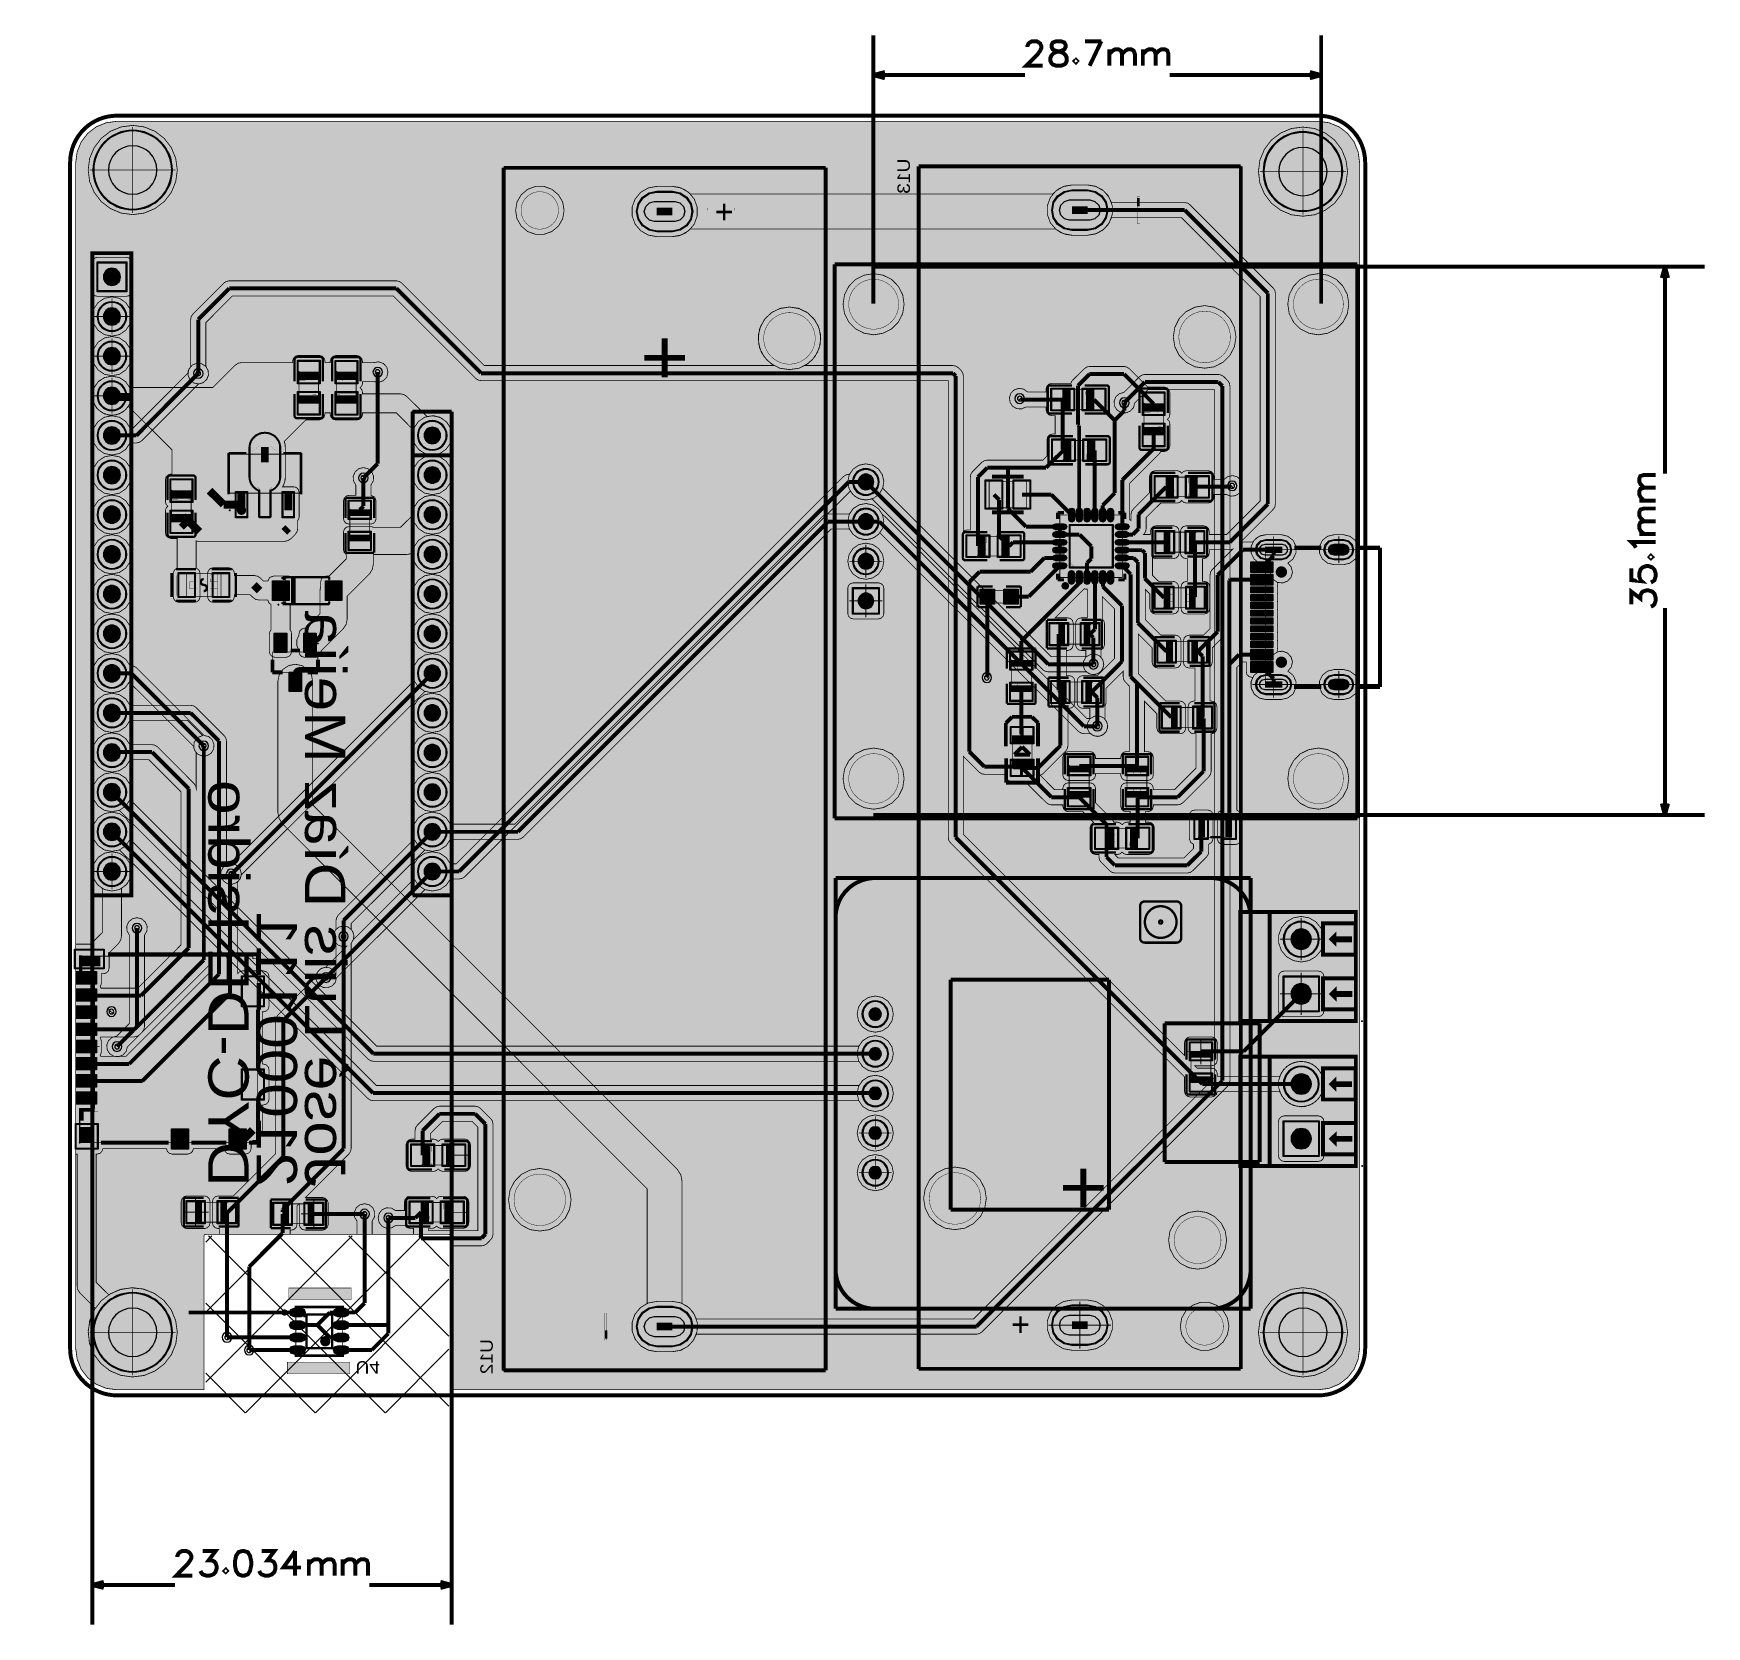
# Model space of a CAD drawing. Header units: millimetres. Extents: x -2 to 105, y -97 to 5.
import ezdxf
from ezdxf.enums import TextEntityAlignment as Align

# ---------------------------------------------------------------- set-up
doc = ezdxf.new("R2010")
doc.units = ezdxf.units.MM
doc.header["$MEASUREMENT"] = 0
for name, color, linetype, true_color in [('Board-Outline-Layer', 7, 'Continuous', 0xff00ff), ('Bottom-Layer', 7, 'Continuous', 0x0000ff), ('Bottom-Paste-Mask-Layer', 7, 'Continuous', 0x800000), ('Bottom-Silkscreen-Layer', 7, 'Continuous', 0x66cc33), ('Bottom-Solder-Mask-Layer', 7, 'Continuous', 0xaa00ff), ('Component-Marking-Layer', 7, 'Continuous', 0x66ffcc), ('Component-Shape-Layer', 7, 'Continuous', 0x00cccc), ('Document-Layer', 7, 'Continuous', 0xffffff), ('Hole-Layer', 7, 'Continuous', 0x222222), ('Multi-Layer', 7, 'Continuous', 0xc0c0c0), ('Pin-Floating-Layer', 7, 'Continuous', 0xff99ff), ('Pin-Soldering-Layer', 7, 'Continuous', 0xcc9999), ('Top-Layer', 7, 'Continuous', 0xff0000), ('Top-Paste-Mask-Layer', 7, 'Continuous', 0x808080), ('Top-Silkscreen-Layer', 7, 'Continuous', 0xffcc00), ('Top-Solder-Mask-Layer', 7, 'Continuous', 0x800080)]:
    doc.layers.add(name, color=color, linetype=linetype, true_color=true_color)
doc.styles.get("Standard").update_dxf_attribs({"font": 'arial.ttf'})

msp = doc.modelspace()

# ---------------------------------------------------------------- texts
at = {"layer": 'Bottom-Silkscreen-Layer', "text_generation_flag": 2, "width": 1.1}
for s, height, rotation, p in [('U13', 0.8, 90, (54.06, -2.7)), ('-', 1.42, 90, (69.43, -5.13)), ('-', 1.42, 90, (69.43, -5.13)), ('+', 1.42, -90, (40.8, -6.76)), ('+', 1.42, -90, (40.8, -6.76)), ('José Luis Díaz Mejía', 2.5862, -90, (14.28, -68.58)), ('DYC-DE Isidro', 2.5862, -90, (8.08, -68.58)), ('21000111', 2.586, -90, (11.18, -68.58)), ('+', 1.42, 90, (62.02, -76.78)), ('+', 1.42, 90, (62.02, -76.78)), ('-', 1.42, -90, (33.38, -78.41)), ('-', 1.42, -90, (33.38, -78.41)), ('U12', 0.8, 90, (27.33, -78.34)), ('U4', 0.8, -180, (18.29, -79.52))]:
    msp.add_text(s, height=height, rotation=rotation, dxfattribs=at).set_placement(p, align=Align.BOTTOM_LEFT)
for p in [(39.68, -18.21), (66.5, -71.4)]:
    msp.add_text('+', height=3.5, dxfattribs=at).set_placement(p, align=Align.BOTTOM_LEFT)

# ---------------------------------------------------------------- hatches: boundary and pattern name
at = {"layer": 'Bottom-Layer'}
for points in [[(8.58, -71.73), (8.58, -81.59), (3, -81.59), (2.32, -81.5), (1.68, -81.24), (1.13, -80.82), (0.71, -80.27), (0.45, -79.63), (0.36, -78.95), (0.36, -2.95), (0.45, -2.27), (0.71, -1.63), (1.13, -1.08), (1.68, -0.66), (2.32, -0.4), (3, -0.31), (80, -0.31), (80.68, -0.4), (81.32, -0.66), (81.87, -1.08), (82.29, -1.63), (82.55, -2.27), (82.64, -2.95), (82.64, -78.95), (82.55, -79.63), (82.29, -80.27), (81.87, -80.82), (81.32, -81.24), (80.68, -81.5), (80, -81.59), (24.38, -81.59), (24.38, -71.73), (24.35, -71.66), (24.28, -71.63), (19.36, -71.63), (19.36, -70.78), (19.51, -70.52), (19.52, -70.21), (19.4, -69.93), (19.17, -69.74), (18.87, -69.67), (18.57, -69.74), (18.34, -69.93), (18.22, -70.21), (18.23, -70.52), (18.38, -70.78), (18.38, -71.63), (8.69, -71.63), (8.61, -71.66)], [(1.16, -3.43), (1.25, -4.17), (1.54, -4.86), (1.99, -5.45), (2.58, -5.9), (3.27, -6.19), (4.01, -6.29), (4.75, -6.19), (5.44, -5.9), (6.04, -5.45), (6.49, -4.86), (6.77, -4.17), (6.87, -3.43), (6.77, -2.69), (6.49, -2), (6.04, -1.41), (5.44, -0.95), (4.75, -0.67), (4.01, -0.57), (3.27, -0.67), (2.58, -0.95), (1.99, -1.41), (1.54, -2), (1.25, -2.69)], [(1.51, -3.43, 1), (6.51, -3.43, 1)], [(76.16, -3.53), (76.25, -4.27), (76.54, -4.96), (76.99, -5.56), (77.59, -6.01), (78.27, -6.3), (79.01, -6.39), (79.75, -6.3), (80.44, -6.01), (81.04, -5.56), (81.49, -4.96), (81.77, -4.27), (81.87, -3.53), (81.77, -2.8), (81.49, -2.11), (81.04, -1.51), (80.44, -1.06), (79.75, -0.77), (79.01, -0.68), (78.27, -0.77), (77.59, -1.06), (76.99, -1.51), (76.54, -2.11), (76.25, -2.8)], [(76.51, -3.53, 1), (81.51, -3.53, 1)], [(28.55, -6.02), (28.64, -6.55), (28.91, -7.02), (29.32, -7.37), (29.83, -7.55), (30.37, -7.55), (30.88, -7.37), (31.3, -7.02), (31.57, -6.55), (31.66, -6.02), (31.57, -5.48), (31.3, -5.02), (30.88, -4.67), (30.37, -4.48), (29.83, -4.48), (29.32, -4.67), (28.91, -5.02), (28.64, -5.48)], [(63.15, -7.21), (63.47, -7.43), (63.83, -7.56), (64.21, -7.61), (65.21, -7.61), (65.76, -7.51), (66.24, -7.23), (66.6, -6.81), (66.79, -6.28), (66.79, -5.72), (66.6, -5.2), (66.24, -4.77), (65.76, -4.49), (65.21, -4.39), (64.21, -4.39), (63.75, -4.46), (63.32, -4.66), (62.97, -4.97), (39.76, -4.97), (39.42, -4.71), (39.03, -4.54), (38.6, -4.48), (37.6, -4.48), (37.05, -4.58), (36.57, -4.86), (36.21, -5.29), (36.02, -5.81), (36.02, -6.37), (36.21, -6.9), (36.57, -7.32), (37.05, -7.6), (37.6, -7.7), (38.6, -7.7), (39.03, -7.64), (39.42, -7.48), (39.76, -7.21)], [(37.6, -7.34), (37.13, -7.25), (36.72, -6.98), (36.45, -6.57), (36.35, -6.09), (36.45, -5.61), (36.72, -5.21), (37.13, -4.94), (37.6, -4.84), (38.6, -4.84), (39.08, -4.94), (39.49, -5.21), (39.76, -5.61), (39.85, -6.09), (39.76, -6.57), (39.49, -6.98), (39.08, -7.25), (38.6, -7.34)], [(65.21, -4.75), (65.69, -4.85), (66.09, -5.12), (66.36, -5.52), (66.46, -6), (66.36, -6.48), (66.09, -6.88), (65.69, -7.16), (65.21, -7.25), (64.21, -7.25), (63.73, -7.16), (63.33, -6.88), (63.05, -6.48), (62.96, -6), (63.05, -5.52), (63.33, -5.12), (63.73, -4.85), (64.21, -4.75)], [(1.42, -11.18), (1.47, -11.35), (1.6, -11.49), (1.78, -11.53), (3.58, -11.53), (3.76, -11.49), (3.89, -11.35), (3.94, -11.18), (3.94, -9.38), (3.89, -9.2), (3.76, -9.06), (3.58, -9.02), (1.78, -9.02), (1.6, -9.06), (1.47, -9.2), (1.42, -9.38)], [(1.78, -9.38), (3.58, -9.38), (3.58, -11.18), (1.78, -11.18)], [(49.54, -12.03), (49.63, -12.63), (49.91, -13.18), (50.34, -13.61), (50.89, -13.89), (51.5, -13.99), (52.1, -13.89), (52.65, -13.61), (53.08, -13.18), (53.36, -12.63), (53.45, -12.03), (53.36, -11.42), (53.08, -10.88), (52.65, -10.44), (52.1, -10.17), (51.5, -10.07), (50.89, -10.17), (50.34, -10.44), (49.91, -10.88), (49.63, -11.42)], [(78.04, -12.03), (78.13, -12.63), (78.41, -13.18), (78.84, -13.61), (79.39, -13.89), (80, -13.99), (80.6, -13.89), (81.15, -13.61), (81.58, -13.18), (81.86, -12.63), (81.95, -12.03), (81.86, -11.42), (81.58, -10.88), (81.15, -10.44), (80.6, -10.17), (80, -10.07), (79.39, -10.17), (78.84, -10.44), (78.41, -10.88), (78.13, -11.42)], [(2.68, -11.56), (2.2, -11.65), (1.79, -11.93), (1.52, -12.33), (1.42, -12.82), (1.52, -13.3), (1.79, -13.7), (2.2, -13.98), (2.68, -14.07), (3.16, -13.98), (3.57, -13.7), (3.84, -13.3), (3.94, -12.82), (3.84, -12.33), (3.57, -11.93), (3.16, -11.65)], [(1.78, -12.82, 1), (3.58, -12.82, 1)], [(44.1, -14.22), (44.19, -14.84), (44.48, -15.4), (44.92, -15.84), (45.48, -16.13), (46.1, -16.22), (46.72, -16.13), (47.28, -15.84), (47.73, -15.4), (48.01, -14.84), (48.11, -14.22), (48.01, -13.6), (47.73, -13.04), (47.28, -12.59), (46.72, -12.31), (46.1, -12.21), (45.48, -12.31), (44.92, -12.59), (44.48, -13.04), (44.19, -13.6)], [(70.7, -14.13), (70.8, -14.75), (71.08, -15.31), (71.53, -15.75), (72.09, -16.04), (72.71, -16.13), (73.33, -16.04), (73.89, -15.75), (74.33, -15.31), (74.62, -14.75), (74.72, -14.13), (74.62, -13.51), (74.33, -12.95), (73.89, -12.5), (73.33, -12.22), (72.71, -12.12), (72.09, -12.22), (71.53, -12.5), (71.08, -12.95), (70.8, -13.51)], [(2.68, -14.1), (2.2, -14.19), (1.79, -14.47), (1.52, -14.87), (1.42, -15.36), (1.52, -15.84), (1.79, -16.24), (2.2, -16.52), (2.68, -16.61), (3.16, -16.52), (3.57, -16.24), (3.84, -15.84), (3.94, -15.36), (3.84, -14.87), (3.57, -14.47), (3.16, -14.19)], [(1.78, -15.36, 1), (3.58, -15.36, 1)], [(4.05, -19.95), (3.84, -19.95), (3.57, -19.54), (3.16, -19.27), (2.68, -19.18), (2.2, -19.27), (1.79, -19.55), (1.52, -19.95), (1.42, -20.44), (1.52, -20.92), (1.79, -21.32), (2.2, -21.6), (2.68, -21.69), (3.16, -21.6), (3.57, -21.33), (3.84, -20.92), (4.25, -20.92), (4.43, -20.88), (4.59, -20.78), (8.23, -17.14), (8.53, -17.06), (8.76, -16.85), (8.87, -16.57), (8.84, -16.26), (8.68, -16), (8.42, -15.84), (8.12, -15.82), (7.83, -15.93), (7.63, -16.16), (7.55, -16.45)], [(2.68, -16.64), (2.2, -16.73), (1.79, -17.01), (1.52, -17.41), (1.42, -17.9), (1.52, -18.38), (1.79, -18.78), (2.2, -19.06), (2.68, -19.15), (3.16, -19.06), (3.57, -18.78), (3.84, -18.38), (3.94, -17.9), (3.84, -17.41), (3.57, -17.01), (3.16, -16.73)], [(1.78, -17.9, 1), (3.58, -17.9, 1)], [(57.89, -77.06), (40.14, -77.06), (39.91, -76.6), (39.55, -76.24), (39.1, -76.01), (38.6, -75.93), (37.6, -75.93), (37.05, -76.03), (36.57, -76.31), (36.21, -76.74), (36.02, -77.26), (36.02, -77.82), (36.21, -78.35), (36.57, -78.77), (37.05, -79.05), (37.6, -79.15), (38.6, -79.15), (39.1, -79.07), (39.55, -78.84), (39.91, -78.48), (40.14, -78.03), (58.09, -78.03), (58.28, -77.99), (58.44, -77.88), (74.19, -62.13), (74.3, -61.97), (74.33, -61.79), (74.33, -17.27), (74.3, -17.09), (74.19, -16.93), (73.94, -16.67), (73.78, -16.57), (73.59, -16.53), (68.88, -16.53), (68.7, -16.57), (68.54, -16.67), (67.54, -17.68), (67.25, -17.76), (67.02, -17.96), (66.91, -18.24), (66.93, -18.55), (67.1, -18.81), (67.35, -18.97), (67.66, -19), (67.94, -18.88), (68.15, -18.66), (68.23, -18.36), (69.09, -17.5), (73.36, -17.5), (73.36, -61.59)], [(23.21, -19.18), (22.73, -19.27), (22.32, -19.55), (22.05, -19.95), (21.95, -20.44), (22.05, -20.92), (22.32, -21.32), (22.73, -21.6), (23.21, -21.69), (23.69, -21.6), (24.1, -21.32), (24.38, -20.92), (24.47, -20.44), (24.38, -19.95), (24.1, -19.55), (23.69, -19.27)], [(1.78, -20.44, 1), (3.58, -20.44, 1)], [(22.31, -20.44, 1), (24.11, -20.44, 1)], [(2.68, -21.72), (2.2, -21.81), (1.79, -22.09), (1.52, -22.49), (1.42, -22.98), (1.52, -23.46), (1.79, -23.86), (2.2, -24.14), (2.68, -24.23), (3.16, -24.14), (3.57, -23.86), (3.84, -23.46), (3.94, -22.98), (3.84, -22.49), (3.57, -22.09), (3.16, -21.81)], [(1.78, -22.98, 1), (3.58, -22.98, 1)], [(23.21, -21.72), (22.73, -21.81), (22.32, -22.09), (22.05, -22.49), (21.95, -22.98), (22.05, -23.46), (22.32, -23.86), (22.73, -24.14), (23.21, -24.23), (23.69, -24.14), (24.1, -23.86), (24.38, -23.46), (24.47, -22.98), (24.38, -22.49), (24.1, -22.09), (23.69, -21.81)], [(22.31, -22.98, 1), (24.11, -22.98, 1)], [(52.08, -23.82), (52.15, -23.38), (52.05, -22.95), (51.8, -22.58), (51.42, -22.34), (50.98, -22.26), (50.55, -22.35), (50.18, -22.6), (49.93, -22.97), (49.84, -23.41), (49.92, -23.84), (50.16, -24.22), (50.52, -24.48), (50.96, -24.58), (51.4, -24.51), (62.34, -35.45), (62.49, -35.55), (62.68, -35.59), (65.13, -35.59), (65.4, -35.74), (65.7, -35.76), (65.98, -35.63), (66.18, -35.4), (66.25, -35.1), (66.18, -34.81), (65.98, -34.57), (65.7, -34.45), (65.4, -34.47), (65.13, -34.62), (62.88, -34.62)], [(50.2, -23.42, 1), (51.8, -23.42, 1)], [(2.68, -24.26), (2.2, -24.35), (1.79, -24.63), (1.52, -25.03), (1.42, -25.52), (1.52, -26), (1.79, -26.4), (2.2, -26.68), (2.68, -26.77), (3.16, -26.68), (3.57, -26.4), (3.84, -26), (3.94, -25.52), (3.84, -25.03), (3.57, -24.63), (3.16, -24.35)], [(1.78, -25.52, 1), (3.58, -25.52, 1)], [(23.21, -24.26), (22.73, -24.35), (22.32, -24.63), (22.05, -25.03), (21.95, -25.52), (22.05, -26), (22.32, -26.4), (22.73, -26.68), (23.21, -26.77), (23.69, -26.68), (24.1, -26.4), (24.38, -26), (24.47, -25.52), (24.38, -25.03), (24.1, -24.63), (23.69, -24.35)], [(22.31, -25.52, 1), (24.11, -25.52, 1)], [(24.37, -45.35), (24.1, -44.94), (23.69, -44.67), (23.21, -44.58), (22.73, -44.67), (22.32, -44.94), (22.05, -45.35), (21.95, -45.83), (22.05, -46.31), (17.18, -51.18), (17.08, -51.34), (17.04, -51.52), (17.04, -52.08), (16.89, -52.33), (16.87, -52.62), (16.97, -52.9), (17.18, -53.1), (17.45, -53.19), (17.74, -53.16), (16.39, -54.51), (16.09, -54.59), (15.87, -54.8), (15.75, -55.08), (15.78, -55.38), (15.94, -55.64), (16.2, -55.81), (16.5, -55.83), (16.78, -55.72), (16.99, -55.5), (17.07, -55.2), (22.74, -49.54), (23.22, -49.63), (23.7, -49.54), (24.1, -49.26), (24.38, -48.86), (24.47, -48.37), (24.38, -47.89), (24.1, -47.49), (23.69, -47.21), (23.21, -47.12), (22.73, -47.21), (22.32, -47.48), (22.05, -47.89), (21.95, -48.37), (22.05, -48.85), (18.15, -52.75), (18.19, -52.57), (18.17, -52.4), (18.11, -52.23), (18.01, -52.08), (18.01, -51.72), (22.74, -47), (23.21, -47.09), (23.69, -47), (24.1, -46.73), (24.37, -46.32), (28.7, -46.32), (28.88, -46.28), (29.04, -46.18), (48.77, -26.44), (49.94, -26.44), (50.17, -26.77), (50.48, -27), (50.86, -27.11), (51.25, -27.09), (51.61, -26.94), (51.9, -26.68), (64.63, -39.41), (64.79, -39.51), (64.97, -39.55), (65.38, -39.55), (65.65, -39.7), (65.95, -39.72), (66.23, -39.6), (66.43, -39.36), (66.5, -39.07), (66.43, -38.77), (66.23, -38.53), (65.95, -38.41), (65.65, -38.43), (65.38, -38.58), (65.17, -38.58), (52.21, -25.62), (52.14, -25.56), (52.07, -25.52), (51.82, -25.15), (51.45, -24.89), (51.02, -24.8), (50.58, -24.88), (50.2, -25.11), (49.94, -25.47), (48.57, -25.47), (48.39, -25.51), (48.23, -25.62), (28.5, -45.35)], [(50.2, -25.96, 1), (51.8, -25.96, 1)], [(2.68, -26.8), (2.2, -26.89), (1.79, -27.17), (1.52, -27.57), (1.42, -28.06), (1.52, -28.54), (1.79, -28.94), (2.2, -29.22), (2.68, -29.31), (3.16, -29.22), (3.57, -28.94), (3.84, -28.54), (3.94, -28.06), (3.84, -27.57), (3.57, -27.17), (3.16, -26.89)], [(23.21, -26.8), (22.73, -26.89), (22.32, -27.17), (22.05, -27.57), (21.95, -28.06), (22.05, -28.54), (22.32, -28.94), (22.73, -29.22), (23.21, -29.31), (23.69, -29.22), (24.1, -28.94), (24.38, -28.54), (24.47, -28.06), (24.38, -27.57), (24.1, -27.17), (23.69, -26.89)], [(77.63, -26.8), (76.63, -26.8), (76.21, -26.9), (75.88, -27.16), (75.69, -27.55), (75.69, -27.97), (75.88, -28.36), (76.21, -28.62), (76.63, -28.72), (77.1, -28.72), (76.94, -29.01), (76.94, -29.35), (77.09, -29.65), (77.37, -29.85), (77.7, -29.89), (78.02, -29.78), (78.25, -29.53), (78.34, -29.21), (78.26, -28.88), (78.05, -28.62), (78.38, -28.35), (78.56, -27.97), (78.56, -27.54), (78.38, -27.16), (78.04, -26.9)], [(81.01, -28.72), (81.61, -28.72), (82.02, -28.62), (82.36, -28.36), (82.54, -27.97), (82.54, -27.55), (82.36, -27.16), (82.02, -26.9), (81.61, -26.8), (81.01, -26.8), (80.59, -26.9), (80.26, -27.16), (80.07, -27.55), (80.07, -27.97), (80.26, -28.36), (80.59, -28.62)], [(1.78, -28.06, 1), (3.58, -28.06, 1)], [(22.31, -28.06, 1), (24.11, -28.06, 1)], [(51, -29.66), (51.44, -29.57), (51.81, -29.32), (52.07, -28.94), (52.15, -28.5), (52.07, -28.06), (51.81, -27.68), (51.44, -27.43), (51, -27.34), (50.55, -27.43), (50.18, -27.68), (49.93, -28.06), (49.84, -28.5), (49.93, -28.94), (50.18, -29.32), (50.55, -29.57)], [(50.2, -28.5, 1), (51.8, -28.5, 1)], [(77.63, -27.16), (77.93, -27.24), (78.15, -27.46), (78.23, -27.76), (78.15, -28.06), (77.93, -28.28), (77.63, -28.36), (76.63, -28.36), (76.33, -28.28), (76.11, -28.06), (76.03, -27.76), (76.11, -27.46), (76.33, -27.24), (76.63, -27.16)], [(81.61, -27.16), (81.91, -27.24), (82.13, -27.46), (82.21, -27.76), (82.13, -28.06), (81.91, -28.28), (81.61, -28.36), (81.01, -28.36), (80.71, -28.28), (80.49, -28.06), (80.41, -27.76), (80.49, -27.46), (80.71, -27.24), (81.01, -27.16)], [(2.68, -29.34), (2.2, -29.43), (1.79, -29.71), (1.52, -30.11), (1.42, -30.6), (1.52, -31.08), (1.79, -31.48), (2.2, -31.76), (2.68, -31.85), (3.16, -31.76), (3.57, -31.48), (3.84, -31.08), (3.94, -30.6), (3.84, -30.11), (3.57, -29.71), (3.16, -29.43)], [(1.78, -30.6, 1), (3.58, -30.6, 1)], [(23.21, -29.34), (22.73, -29.43), (22.32, -29.71), (22.05, -30.11), (21.95, -30.6), (22.05, -31.08), (22.32, -31.48), (22.73, -31.76), (23.21, -31.85), (23.69, -31.76), (24.1, -31.48), (24.38, -31.08), (24.47, -30.6), (24.38, -30.11), (24.1, -29.71), (23.69, -29.43)], [(22.31, -30.6, 1), (24.11, -30.6, 1)], [(52.15, -30.24), (52.11, -30.06), (51.97, -29.93), (51.8, -29.88), (50.2, -29.88), (50.02, -29.93), (49.88, -30.06), (49.84, -30.24), (49.84, -31.84), (49.88, -32.02), (50.02, -32.15), (50.2, -32.2), (51.8, -32.2), (51.97, -32.15), (52.11, -32.02), (52.15, -31.84)], [(51.8, -31.84), (50.2, -31.84), (50.2, -30.24), (51.8, -30.24)], [(2.68, -31.88), (2.2, -31.97), (1.79, -32.25), (1.52, -32.65), (1.42, -33.14), (1.52, -33.62), (1.79, -34.02), (2.2, -34.3), (2.68, -34.39), (3.16, -34.3), (3.57, -34.02), (3.84, -33.62), (3.94, -33.14), (3.84, -32.65), (3.57, -32.25), (3.16, -31.97)], [(23.21, -31.88), (22.73, -31.97), (22.32, -32.25), (22.05, -32.65), (21.95, -33.14), (22.05, -33.62), (22.32, -34.02), (22.73, -34.3), (23.21, -34.39), (23.69, -34.3), (24.1, -34.02), (24.38, -33.62), (24.47, -33.14), (24.38, -32.65), (24.1, -32.25), (23.69, -31.97)], [(1.78, -33.14, 1), (3.58, -33.14, 1)], [(22.31, -33.14, 1), (24.11, -33.14, 1)], [(76.63, -35.44), (76.21, -35.54), (75.88, -35.8), (75.69, -36.19), (75.69, -36.61), (75.88, -37), (76.21, -37.26), (76.63, -37.36), (77.63, -37.36), (78.04, -37.26), (78.38, -37), (78.56, -36.62), (78.56, -36.19), (78.38, -35.81), (78.05, -35.54), (78.26, -35.28), (78.34, -34.95), (78.25, -34.62), (78.02, -34.38), (77.7, -34.26), (77.37, -34.31), (77.09, -34.51), (76.94, -34.81), (76.94, -35.14), (77.1, -35.44)], [(7.91, -40.35), (7.99, -40.64), (8.19, -40.87), (8.47, -40.98), (8.78, -40.96), (9.04, -40.8), (9.2, -40.54), (9.22, -40.23), (9.11, -39.95), (8.89, -39.74), (8.59, -39.66), (4.26, -35.33), (4.1, -35.23), (3.92, -35.19), (3.84, -35.19), (3.57, -34.79), (3.17, -34.52), (2.7, -34.42), (2.22, -34.5), (1.81, -34.76), (1.53, -35.16), (1.42, -35.63), (1.5, -36.11), (1.75, -36.52), (2.13, -36.81), (2.6, -36.93), (3.08, -36.87), (3.5, -36.63), (3.8, -36.25)], [(1.78, -35.68, 1), (3.58, -35.68, 1)], [(10.32, -47.88), (10.03, -47.94), (9.79, -48.13), (9.66, -48.41), (9.67, -48.72), (9.82, -48.98), (10.07, -49.16), (10.37, -49.2), (10.66, -49.1), (10.88, -48.89), (10.97, -48.6), (22.74, -36.84), (23.22, -36.93), (23.7, -36.84), (24.1, -36.56), (24.38, -36.15), (24.47, -35.67), (24.38, -35.19), (24.1, -34.79), (23.69, -34.51), (23.21, -34.42), (22.73, -34.51), (22.32, -34.78), (22.05, -35.19), (21.95, -35.67), (22.05, -36.15)], [(22.31, -35.68, 1), (24.11, -35.68, 1)], [(77.63, -35.8), (77.93, -35.88), (78.15, -36.1), (78.23, -36.4), (78.15, -36.7), (77.93, -36.92), (77.63, -37), (76.63, -37), (76.33, -36.92), (76.11, -36.7), (76.03, -36.4), (76.11, -36.1), (76.33, -35.88), (76.63, -35.8)], [(81.01, -37.36), (81.61, -37.36), (82.02, -37.26), (82.36, -37), (82.54, -36.61), (82.54, -36.19), (82.36, -35.8), (82.02, -35.54), (81.61, -35.44), (81.01, -35.44), (80.59, -35.54), (80.26, -35.8), (80.07, -36.19), (80.07, -36.61), (80.26, -37), (80.59, -37.26)], [(81.61, -35.8), (81.91, -35.88), (82.13, -36.1), (82.21, -36.4), (82.13, -36.7), (81.91, -36.92), (81.61, -37), (81.01, -37), (80.71, -36.92), (80.49, -36.7), (80.41, -36.4), (80.49, -36.1), (80.71, -35.88), (81.01, -35.8)], [(2.68, -36.96), (2.2, -37.05), (1.79, -37.33), (1.52, -37.73), (1.42, -38.22), (1.52, -38.7), (1.79, -39.1), (2.2, -39.38), (2.68, -39.47), (3.16, -39.38), (3.57, -39.1), (3.84, -38.7), (3.94, -38.22), (3.84, -37.73), (3.57, -37.33), (3.16, -37.05)], [(1.78, -38.22, 1), (3.58, -38.22, 1)], [(23.21, -36.96), (22.73, -37.05), (22.32, -37.33), (22.05, -37.73), (21.95, -38.22), (22.05, -38.7), (22.32, -39.1), (22.73, -39.38), (23.21, -39.47), (23.69, -39.38), (24.1, -39.1), (24.38, -38.7), (24.47, -38.22), (24.38, -37.73), (24.1, -37.33), (23.69, -37.05)], [(22.31, -38.22, 1), (24.11, -38.22, 1)], [(2.68, -39.5), (2.2, -39.59), (1.79, -39.87), (1.52, -40.27), (1.42, -40.76), (1.52, -41.24), (1.79, -41.64), (2.2, -41.92), (2.68, -42.01), (3.16, -41.92), (3.57, -41.64), (3.84, -41.24), (3.94, -40.76), (3.84, -40.27), (3.57, -39.87), (3.16, -39.59)], [(23.21, -39.5), (22.73, -39.59), (22.32, -39.87), (22.05, -40.27), (21.95, -40.76), (22.05, -41.24), (22.32, -41.64), (22.73, -41.92), (23.21, -42.01), (23.69, -41.92), (24.1, -41.64), (24.38, -41.24), (24.47, -40.76), (24.38, -40.27), (24.1, -39.87), (23.69, -39.59)], [(1.78, -40.76, 1), (3.58, -40.76, 1)], [(22.31, -40.76, 1), (24.11, -40.76, 1)], [(49.54, -42.43), (49.63, -43.03), (49.91, -43.58), (50.34, -44.01), (50.89, -44.29), (51.5, -44.39), (52.1, -44.29), (52.65, -44.01), (53.08, -43.58), (53.36, -43.03), (53.45, -42.43), (53.36, -41.82), (53.08, -41.28), (52.65, -40.84), (52.1, -40.57), (51.5, -40.47), (50.89, -40.57), (50.34, -40.84), (49.91, -41.28), (49.63, -41.82)], [(78.04, -42.43), (78.13, -43.03), (78.41, -43.58), (78.84, -44.01), (79.39, -44.29), (80, -44.39), (80.6, -44.29), (81.15, -44.01), (81.58, -43.58), (81.86, -43.03), (81.95, -42.43), (81.86, -41.82), (81.58, -41.28), (81.15, -40.84), (80.6, -40.57), (80, -40.47), (79.39, -40.57), (78.84, -40.84), (78.41, -41.28), (78.13, -41.82)], [(19.64, -59.57), (3.84, -43.77), (3.94, -43.29), (3.84, -42.81), (3.57, -42.4), (3.16, -42.13), (2.68, -42.04), (2.2, -42.13), (1.79, -42.41), (1.52, -42.81), (1.42, -43.29), (1.52, -43.78), (1.79, -44.18), (2.19, -44.46), (2.68, -44.55), (3.16, -44.46), (19.1, -60.4), (19.26, -60.51), (19.44, -60.54), (50.55, -60.54), (50.81, -60.9), (51.19, -61.14), (51.63, -61.22), (52.06, -61.12), (52.43, -60.87), (52.67, -60.5), (52.76, -60.06), (52.67, -59.62), (52.43, -59.25), (52.06, -59), (51.63, -58.9), (51.19, -58.98), (50.81, -59.21), (50.55, -59.57)], [(1.78, -43.3, 1), (3.58, -43.3, 1)], [(23.21, -42.04), (22.73, -42.13), (22.32, -42.41), (22.05, -42.81), (21.95, -43.3), (22.05, -43.78), (22.32, -44.18), (22.73, -44.46), (23.21, -44.55), (23.69, -44.46), (24.1, -44.18), (24.38, -43.78), (24.47, -43.3), (24.38, -42.81), (24.1, -42.41), (23.69, -42.13)], [(22.31, -43.3, 1), (24.11, -43.3, 1)], [(3.84, -46.31), (3.94, -45.83), (3.84, -45.35), (3.57, -44.94), (3.16, -44.67), (2.68, -44.58), (2.2, -44.67), (1.79, -44.95), (1.52, -45.35), (1.42, -45.83), (1.52, -46.32), (1.79, -46.72), (2.19, -47), (2.68, -47.09), (3.16, -47), (19.08, -62.92), (19.24, -63.03), (19.42, -63.06), (50.54, -63.06), (50.79, -63.43), (51.17, -63.67), (51.61, -63.76), (52.04, -63.67), (52.41, -63.42), (52.67, -63.06), (52.76, -62.62), (52.68, -62.18), (52.45, -61.81), (52.08, -61.55), (51.65, -61.44), (51.21, -61.51), (50.83, -61.74), (50.56, -62.09), (19.62, -62.09)], [(1.78, -45.84, 1), (3.58, -45.84, 1)], [(22.31, -45.84, 1), (24.11, -45.84, 1)], [(2.68, -47.12), (2.2, -47.21), (1.79, -47.49), (1.52, -47.89), (1.42, -48.38), (1.52, -48.86), (1.79, -49.26), (2.2, -49.54), (2.68, -49.63), (3.16, -49.54), (3.57, -49.26), (3.84, -48.86), (3.94, -48.38), (3.84, -47.89), (3.57, -47.49), (3.16, -47.21)], [(1.78, -48.38, 1), (3.58, -48.38, 1)], [(22.31, -48.38, 1), (24.11, -48.38, 1)], [(2.99, -58.93), (2.69, -59.01), (2.46, -59.22), (2.35, -59.5), (2.38, -59.8), (2.54, -60.06), (2.8, -60.22), (3.1, -60.25), (3.39, -60.14), (3.59, -59.91), (3.67, -59.62), (4.63, -58.66), (4.73, -58.51), (4.77, -58.32), (4.77, -52.46), (4.92, -52.19), (4.94, -51.89), (4.81, -51.61), (4.58, -51.41), (4.28, -51.34), (3.99, -51.41), (3.75, -51.61), (3.63, -51.89), (3.65, -52.19), (3.8, -52.46), (3.8, -58.12)], [(78.9, -54.18), (79.4, -54.09), (79.83, -53.84), (80.16, -53.45), (80.33, -52.97), (80.33, -52.46), (80.16, -51.99), (79.83, -51.6), (79.4, -51.35), (78.9, -51.26), (78.4, -51.35), (77.96, -51.6), (77.63, -51.99), (77.46, -52.46), (77.46, -52.97), (77.63, -53.45), (77.96, -53.84), (78.4, -54.09)], [(77.8, -52.72, 1), (80, -52.72, 1)], [(80.36, -55.12), (80.31, -54.94), (80.18, -54.81), (80, -54.76), (77.8, -54.76), (77.62, -54.81), (77.49, -54.94), (77.44, -55.12), (77.44, -57.32), (77.49, -57.5), (77.62, -57.63), (77.8, -57.68), (80, -57.68), (80.18, -57.63), (80.31, -57.5), (80.36, -57.32)], [(80, -57.32), (77.8, -57.32), (77.8, -55.12), (80, -55.12)], [(50.44, -57.52), (50.53, -57.96), (50.78, -58.34), (51.16, -58.59), (51.6, -58.68), (52.05, -58.59), (52.42, -58.34), (52.67, -57.96), (52.76, -57.52), (52.67, -57.07), (52.42, -56.7), (52.05, -56.45), (51.6, -56.36), (51.16, -56.45), (50.78, -56.7), (50.53, -57.07)], [(50.8, -57.52, 1), (52.4, -57.52, 1)], [(50.8, -60.06, 1), (52.4, -60.06, 1)], [(78.9, -63.46), (79.4, -63.37), (79.83, -63.12), (80.16, -62.73), (80.33, -62.25), (80.33, -61.75), (80.16, -61.27), (79.83, -60.88), (79.4, -60.63), (78.9, -60.54), (78.4, -60.63), (77.96, -60.88), (77.63, -61.27), (77.46, -61.75), (77.46, -62.25), (77.63, -62.73), (77.96, -63.12), (78.4, -63.37)], [(77.8, -62, 1), (80, -62, 1)], [(50.8, -62.6, 1), (52.4, -62.6, 1)], [(50.44, -65.14), (50.53, -65.58), (50.78, -65.96), (51.16, -66.21), (51.6, -66.3), (52.05, -66.21), (52.42, -65.96), (52.67, -65.58), (52.76, -65.14), (52.67, -64.69), (52.42, -64.32), (52.05, -64.07), (51.6, -63.98), (51.16, -64.07), (50.78, -64.32), (50.53, -64.69)], [(80.36, -64.4), (80.31, -64.22), (80.18, -64.09), (80, -64.04), (77.8, -64.04), (77.62, -64.09), (77.49, -64.22), (77.44, -64.4), (77.44, -66.6), (77.49, -66.78), (77.62, -66.91), (77.8, -66.96), (80, -66.96), (80.18, -66.91), (80.31, -66.78), (80.36, -66.6)], [(50.8, -65.14, 1), (52.4, -65.14, 1)], [(80, -66.6), (77.8, -66.6), (77.8, -64.4), (80, -64.4)], [(28.1, -69.42), (28.19, -70.04), (28.48, -70.6), (28.92, -71.04), (29.48, -71.33), (30.1, -71.42), (30.72, -71.33), (31.28, -71.04), (31.73, -70.6), (32.01, -70.04), (32.11, -69.42), (32.01, -68.8), (31.73, -68.24), (31.28, -67.79), (30.72, -67.51), (30.1, -67.41), (29.48, -67.51), (28.92, -67.79), (28.48, -68.24), (28.19, -68.8)], [(50.44, -67.68), (50.53, -68.12), (50.78, -68.5), (51.16, -68.75), (51.6, -68.84), (52.05, -68.75), (52.42, -68.5), (52.67, -68.12), (52.76, -67.68), (52.67, -67.23), (52.42, -66.86), (52.05, -66.61), (51.6, -66.52), (51.16, -66.61), (50.78, -66.86), (50.53, -67.23)], [(50.8, -67.68, 1), (52.4, -67.68, 1)], [(54.7, -69.33), (54.8, -69.95), (55.08, -70.51), (55.53, -70.95), (56.09, -71.24), (56.71, -71.33), (57.33, -71.24), (57.89, -70.95), (58.33, -70.51), (58.62, -69.95), (58.72, -69.33), (58.62, -68.71), (58.33, -68.15), (57.89, -67.7), (57.33, -67.42), (56.71, -67.32), (56.09, -67.42), (55.53, -67.7), (55.08, -68.15), (54.8, -68.71)], [(70.4, -72), (70.49, -72.57), (70.76, -73.09), (71.17, -73.5), (71.69, -73.77), (72.26, -73.86), (72.84, -73.77), (73.35, -73.5), (73.77, -73.09), (74.03, -72.57), (74.12, -72), (74.03, -71.42), (73.77, -70.91), (73.35, -70.49), (72.84, -70.23), (72.26, -70.14), (71.69, -70.23), (71.17, -70.49), (70.76, -70.91), (70.49, -71.42)], [(1.16, -77.91), (1.25, -78.65), (1.54, -79.34), (1.99, -79.93), (2.58, -80.39), (3.27, -80.67), (4.01, -80.77), (4.75, -80.67), (5.44, -80.39), (6.04, -79.93), (6.49, -79.34), (6.77, -78.65), (6.87, -77.91), (6.77, -77.17), (6.49, -76.48), (6.04, -75.89), (5.44, -75.44), (4.75, -75.15), (4.01, -75.05), (3.27, -75.15), (2.58, -75.44), (1.99, -75.89), (1.54, -76.48), (1.25, -77.17)], [(76.16, -77.91), (76.25, -78.65), (76.54, -79.34), (76.99, -79.93), (77.59, -80.39), (78.27, -80.67), (79.01, -80.77), (79.75, -80.67), (80.44, -80.39), (81.04, -79.93), (81.49, -79.34), (81.77, -78.65), (81.87, -77.91), (81.77, -77.17), (81.49, -76.48), (81.04, -75.89), (80.44, -75.44), (79.75, -75.15), (79.01, -75.05), (78.27, -75.15), (77.59, -75.44), (76.99, -75.89), (76.54, -76.48), (76.25, -77.17)], [(1.51, -77.91, 1), (6.51, -77.91, 1)], [(64.21, -79.06), (65.21, -79.06), (65.76, -78.96), (66.24, -78.68), (66.6, -78.26), (66.79, -77.73), (66.79, -77.17), (66.6, -76.65), (66.24, -76.22), (65.76, -75.94), (65.21, -75.84), (64.21, -75.84), (63.66, -75.94), (63.18, -76.22), (62.82, -76.65), (62.63, -77.17), (62.63, -77.73), (62.82, -78.26), (63.18, -78.68), (63.66, -78.96)], [(71.15, -77.53), (71.24, -78.06), (71.52, -78.53), (71.93, -78.88), (72.44, -79.06), (72.98, -79.06), (73.49, -78.88), (73.9, -78.53), (74.17, -78.06), (74.27, -77.53), (74.17, -76.99), (73.9, -76.52), (73.49, -76.18), (72.98, -75.99), (72.44, -75.99), (71.93, -76.18), (71.52, -76.52), (71.24, -76.99)], [(76.51, -77.91, 1), (81.51, -77.91, 1)], [(14.35, -76.87), (14.19, -76.8), (14.12, -76.64), (14.19, -76.48), (14.35, -76.42), (14.8, -76.42), (14.96, -76.48), (15.02, -76.64), (14.96, -76.8), (14.8, -76.87)], [(17.15, -76.87), (16.99, -76.8), (16.92, -76.64), (16.99, -76.48), (17.15, -76.42), (17.6, -76.42), (17.76, -76.48), (17.82, -76.64), (17.76, -76.8), (17.6, -76.87)], [(37.6, -78.79), (37.13, -78.7), (36.72, -78.43), (36.45, -78.02), (36.35, -77.54), (36.45, -77.06), (36.72, -76.66), (37.13, -76.39), (37.6, -76.29), (38.6, -76.29), (39.08, -76.39), (39.49, -76.66), (39.76, -77.06), (39.85, -77.54), (39.76, -78.02), (39.49, -78.43), (39.08, -78.7), (38.6, -78.79)], [(65.21, -76.2), (65.69, -76.3), (66.09, -76.57), (66.36, -76.97), (66.46, -77.45), (66.36, -77.93), (66.09, -78.33), (65.69, -78.61), (65.21, -78.7), (64.21, -78.7), (63.73, -78.61), (63.33, -78.33), (63.05, -77.93), (62.96, -77.45), (63.05, -76.97), (63.33, -76.57), (63.73, -76.3), (64.21, -76.2)], [(14.35, -77.67), (14.19, -77.6), (14.12, -77.44), (14.19, -77.28), (14.35, -77.22), (14.8, -77.22), (14.96, -77.28), (15.02, -77.44), (14.96, -77.6), (14.8, -77.67)], [(14.35, -78.47), (14.19, -78.4), (14.12, -78.24), (14.19, -78.08), (14.35, -78.02), (14.8, -78.02), (14.96, -78.08), (15.02, -78.24), (14.96, -78.4), (14.8, -78.47)], [(17.15, -77.67), (16.99, -77.6), (16.92, -77.44), (16.99, -77.28), (17.15, -77.22), (17.6, -77.22), (17.76, -77.28), (17.82, -77.44), (17.76, -77.6), (17.6, -77.67)], [(17.15, -78.47), (16.99, -78.4), (16.92, -78.24), (16.99, -78.08), (17.15, -78.02), (17.6, -78.02), (17.76, -78.08), (17.82, -78.24), (17.76, -78.4), (17.6, -78.47)], [(14.35, -79.27), (14.19, -79.2), (14.12, -79.04), (14.19, -78.88), (14.35, -78.82), (14.8, -78.82), (14.96, -78.88), (15.02, -79.04), (14.96, -79.2), (14.8, -79.27)], [(17.15, -79.27), (16.99, -79.2), (16.92, -79.04), (16.99, -78.88), (17.15, -78.82), (17.6, -78.82), (17.76, -78.88), (17.82, -79.04), (17.76, -79.2), (17.6, -79.27)]]:
    msp.add_hatch(color=256, dxfattribs=at).paths.add_polyline_path(points)
at = {"layer": 'Bottom-Paste-Mask-Layer'}
for points in [[(1.51, -3.43, 1), (6.51, -3.43, 1)], [(76.51, -3.53, 1), (81.51, -3.53, 1)], [(37.6, -7.34), (37.13, -7.25), (36.72, -6.98), (36.45, -6.57), (36.35, -6.09), (36.45, -5.61), (36.72, -5.21), (37.13, -4.94), (37.6, -4.84), (38.6, -4.84), (39.08, -4.94), (39.49, -5.21), (39.76, -5.61), (39.85, -6.09), (39.76, -6.57), (39.49, -6.98), (39.08, -7.25), (38.6, -7.34)], [(65.21, -4.75), (65.69, -4.85), (66.09, -5.12), (66.36, -5.52), (66.46, -6), (66.36, -6.48), (66.09, -6.88), (65.69, -7.16), (65.21, -7.25), (64.21, -7.25), (63.73, -7.16), (63.33, -6.88), (63.05, -6.48), (62.96, -6), (63.05, -5.52), (63.33, -5.12), (63.73, -4.85), (64.21, -4.75)], [(1.78, -9.38), (3.58, -9.38), (3.58, -11.18), (1.78, -11.18)], [(1.78, -12.82, 1), (3.58, -12.82, 1)], [(1.78, -15.36, 1), (3.58, -15.36, 1)], [(1.78, -17.9, 1), (3.58, -17.9, 1)], [(1.78, -20.44, 1), (3.58, -20.44, 1)], [(22.31, -20.44, 1), (24.11, -20.44, 1)], [(1.78, -22.98, 1), (3.58, -22.98, 1)], [(22.31, -22.98, 1), (24.11, -22.98, 1)], [(50.2, -23.42, 1), (51.8, -23.42, 1)], [(1.78, -25.52, 1), (3.58, -25.52, 1)], [(22.31, -25.52, 1), (24.11, -25.52, 1)], [(50.2, -25.96, 1), (51.8, -25.96, 1)], [(1.78, -28.06, 1), (3.58, -28.06, 1)], [(22.31, -28.06, 1), (24.11, -28.06, 1)], [(50.2, -28.5, 1), (51.8, -28.5, 1)], [(77.63, -27.16), (77.93, -27.24), (78.15, -27.46), (78.23, -27.76), (78.15, -28.06), (77.93, -28.28), (77.63, -28.36), (76.63, -28.36), (76.33, -28.28), (76.11, -28.06), (76.03, -27.76), (76.11, -27.46), (76.33, -27.24), (76.63, -27.16)], [(81.61, -27.16), (81.91, -27.24), (82.13, -27.46), (82.21, -27.76), (82.13, -28.06), (81.91, -28.28), (81.61, -28.36), (81.01, -28.36), (80.71, -28.28), (80.49, -28.06), (80.41, -27.76), (80.49, -27.46), (80.71, -27.24), (81.01, -27.16)], [(1.78, -30.6, 1), (3.58, -30.6, 1)], [(22.31, -30.6, 1), (24.11, -30.6, 1)], [(51.8, -31.84), (50.2, -31.84), (50.2, -30.24), (51.8, -30.24)], [(1.78, -33.14, 1), (3.58, -33.14, 1)], [(22.31, -33.14, 1), (24.11, -33.14, 1)], [(1.78, -35.68, 1), (3.58, -35.68, 1)], [(22.31, -35.68, 1), (24.11, -35.68, 1)], [(77.63, -35.8), (77.93, -35.88), (78.15, -36.1), (78.23, -36.4), (78.15, -36.7), (77.93, -36.92), (77.63, -37), (76.63, -37), (76.33, -36.92), (76.11, -36.7), (76.03, -36.4), (76.11, -36.1), (76.33, -35.88), (76.63, -35.8)], [(81.61, -35.8), (81.91, -35.88), (82.13, -36.1), (82.21, -36.4), (82.13, -36.7), (81.91, -36.92), (81.61, -37), (81.01, -37), (80.71, -36.92), (80.49, -36.7), (80.41, -36.4), (80.49, -36.1), (80.71, -35.88), (81.01, -35.8)], [(1.78, -38.22, 1), (3.58, -38.22, 1)], [(22.31, -38.22, 1), (24.11, -38.22, 1)], [(1.78, -40.76, 1), (3.58, -40.76, 1)], [(22.31, -40.76, 1), (24.11, -40.76, 1)], [(1.78, -43.3, 1), (3.58, -43.3, 1)], [(22.31, -43.3, 1), (24.11, -43.3, 1)], [(1.78, -45.84, 1), (3.58, -45.84, 1)], [(22.31, -45.84, 1), (24.11, -45.84, 1)], [(1.78, -48.38, 1), (3.58, -48.38, 1)], [(22.31, -48.38, 1), (24.11, -48.38, 1)], [(77.8, -52.72, 1), (80, -52.72, 1)], [(80, -57.32), (77.8, -57.32), (77.8, -55.12), (80, -55.12)], [(50.8, -57.52, 1), (52.4, -57.52, 1)], [(50.8, -60.06, 1), (52.4, -60.06, 1)], [(77.8, -62, 1), (80, -62, 1)], [(50.8, -62.6, 1), (52.4, -62.6, 1)], [(50.8, -65.14, 1), (52.4, -65.14, 1)], [(80, -66.6), (77.8, -66.6), (77.8, -64.4), (80, -64.4)], [(50.8, -67.68, 1), (52.4, -67.68, 1)], [(1.51, -77.91, 1), (6.51, -77.91, 1)], [(76.51, -77.91, 1), (81.51, -77.91, 1)], [(14.35, -76.87), (14.19, -76.8), (14.12, -76.64), (14.19, -76.48), (14.35, -76.42), (14.8, -76.42), (14.96, -76.48), (15.02, -76.64), (14.96, -76.8), (14.8, -76.87)], [(17.15, -76.87), (16.99, -76.8), (16.92, -76.64), (16.99, -76.48), (17.15, -76.42), (17.6, -76.42), (17.76, -76.48), (17.82, -76.64), (17.76, -76.8), (17.6, -76.87)], [(37.6, -78.79), (37.13, -78.7), (36.72, -78.43), (36.45, -78.02), (36.35, -77.54), (36.45, -77.06), (36.72, -76.66), (37.13, -76.39), (37.6, -76.29), (38.6, -76.29), (39.08, -76.39), (39.49, -76.66), (39.76, -77.06), (39.85, -77.54), (39.76, -78.02), (39.49, -78.43), (39.08, -78.7), (38.6, -78.79)], [(65.21, -76.2), (65.69, -76.3), (66.09, -76.57), (66.36, -76.97), (66.46, -77.45), (66.36, -77.93), (66.09, -78.33), (65.69, -78.61), (65.21, -78.7), (64.21, -78.7), (63.73, -78.61), (63.33, -78.33), (63.05, -77.93), (62.96, -77.45), (63.05, -76.97), (63.33, -76.57), (63.73, -76.3), (64.21, -76.2)], [(14.35, -77.67), (14.19, -77.6), (14.12, -77.44), (14.19, -77.28), (14.35, -77.22), (14.8, -77.22), (14.96, -77.28), (15.02, -77.44), (14.96, -77.6), (14.8, -77.67)], [(14.35, -78.47), (14.19, -78.4), (14.12, -78.24), (14.19, -78.08), (14.35, -78.02), (14.8, -78.02), (14.96, -78.08), (15.02, -78.24), (14.96, -78.4), (14.8, -78.47)], [(17.15, -77.67), (16.99, -77.6), (16.92, -77.44), (16.99, -77.28), (17.15, -77.22), (17.6, -77.22), (17.76, -77.28), (17.82, -77.44), (17.76, -77.6), (17.6, -77.67)], [(17.15, -78.47), (16.99, -78.4), (16.92, -78.24), (16.99, -78.08), (17.15, -78.02), (17.6, -78.02), (17.76, -78.08), (17.82, -78.24), (17.76, -78.4), (17.6, -78.47)], [(14.35, -79.27), (14.19, -79.2), (14.12, -79.04), (14.19, -78.88), (14.35, -78.82), (14.8, -78.82), (14.96, -78.88), (15.02, -79.04), (14.96, -79.2), (14.8, -79.27)], [(17.15, -79.27), (16.99, -79.2), (16.92, -79.04), (16.99, -78.88), (17.15, -78.82), (17.6, -78.82), (17.76, -78.88), (17.82, -79.04), (17.76, -79.2), (17.6, -79.27)]]:
    msp.add_hatch(color=256, dxfattribs=at).paths.add_polyline_path(points)
at = {"layer": 'Bottom-Solder-Mask-Layer'}
for points in [[(1.46, -3.43, 1), (6.56, -3.43, 1)], [(76.46, -3.53, 1), (81.56, -3.53, 1)], [(37.6, -7.39), (37.11, -7.29), (36.68, -7.01), (36.4, -6.59), (36.3, -6.09), (36.4, -5.59), (36.68, -5.17), (37.11, -4.89), (37.6, -4.79), (38.6, -4.79), (39.1, -4.89), (39.52, -5.17), (39.81, -5.59), (39.9, -6.09), (39.81, -6.59), (39.52, -7.01), (39.1, -7.29), (38.6, -7.39)], [(65.21, -4.7), (65.71, -4.8), (66.13, -5.08), (66.41, -5.5), (66.51, -6), (66.41, -6.5), (66.13, -6.92), (65.71, -7.2), (65.21, -7.3), (64.21, -7.3), (63.71, -7.2), (63.29, -6.92), (63.01, -6.5), (62.91, -6), (63.01, -5.5), (63.29, -5.08), (63.71, -4.8), (64.21, -4.7)], [(1.73, -9.32), (3.63, -9.32), (3.63, -11.23), (1.73, -11.23)], [(1.73, -12.82, 1), (3.63, -12.82, 1)], [(1.73, -15.36, 1), (3.63, -15.36, 1)], [(1.73, -17.9, 1), (3.63, -17.9, 1)], [(1.73, -20.44, 1), (3.63, -20.44, 1)], [(22.26, -20.44, 1), (24.16, -20.44, 1)], [(1.73, -22.98, 1), (3.63, -22.98, 1)], [(22.26, -22.98, 1), (24.16, -22.98, 1)], [(50.14, -23.42, 1), (51.85, -23.42, 1)], [(1.73, -25.52, 1), (3.63, -25.52, 1)], [(22.26, -25.52, 1), (24.16, -25.52, 1)], [(50.14, -25.96, 1), (51.85, -25.96, 1)], [(1.73, -28.06, 1), (3.63, -28.06, 1)], [(22.26, -28.06, 1), (24.16, -28.06, 1)], [(50.14, -28.5, 1), (51.85, -28.5, 1)], [(77.63, -27.11), (77.95, -27.2), (78.19, -27.43), (78.28, -27.76), (78.19, -28.08), (77.95, -28.32), (77.63, -28.41), (76.63, -28.41), (76.3, -28.32), (76.06, -28.08), (75.98, -27.76), (76.06, -27.43), (76.3, -27.2), (76.63, -27.11)], [(81.61, -27.11), (81.93, -27.2), (82.17, -27.43), (82.26, -27.76), (82.17, -28.08), (81.93, -28.32), (81.61, -28.41), (81.01, -28.41), (80.68, -28.32), (80.44, -28.08), (80.36, -27.76), (80.44, -27.43), (80.68, -27.2), (81.01, -27.11)], [(1.73, -30.6, 1), (3.63, -30.6, 1)], [(22.26, -30.6, 1), (24.16, -30.6, 1)], [(51.85, -31.89), (50.14, -31.89), (50.14, -30.19), (51.85, -30.19)], [(1.73, -33.14, 1), (3.63, -33.14, 1)], [(22.26, -33.14, 1), (24.16, -33.14, 1)], [(1.73, -35.68, 1), (3.63, -35.68, 1)], [(22.26, -35.68, 1), (24.16, -35.68, 1)], [(77.63, -35.75), (77.95, -35.84), (78.19, -36.07), (78.28, -36.4), (78.19, -36.72), (77.95, -36.96), (77.63, -37.05), (76.63, -37.05), (76.3, -36.96), (76.06, -36.72), (75.98, -36.4), (76.06, -36.07), (76.3, -35.84), (76.63, -35.75)], [(81.61, -35.75), (81.93, -35.84), (82.17, -36.07), (82.26, -36.4), (82.17, -36.72), (81.93, -36.96), (81.61, -37.05), (81.01, -37.05), (80.68, -36.96), (80.44, -36.72), (80.36, -36.4), (80.44, -36.07), (80.68, -35.84), (81.01, -35.75)], [(1.73, -38.22, 1), (3.63, -38.22, 1)], [(22.26, -38.22, 1), (24.16, -38.22, 1)], [(1.73, -40.76, 1), (3.63, -40.76, 1)], [(22.26, -40.76, 1), (24.16, -40.76, 1)], [(1.73, -43.3, 1), (3.63, -43.3, 1)], [(22.26, -43.3, 1), (24.16, -43.3, 1)], [(1.73, -45.84, 1), (3.63, -45.84, 1)], [(22.26, -45.84, 1), (24.16, -45.84, 1)], [(1.73, -48.38, 1), (3.63, -48.38, 1)], [(22.26, -48.38, 1), (24.16, -48.38, 1)], [(77.75, -52.72, 1), (80.05, -52.72, 1)], [(80.05, -57.37), (77.75, -57.37), (77.75, -55.07), (80.05, -55.07)], [(50.75, -57.52, 1), (52.45, -57.52, 1)], [(50.75, -60.06, 1), (52.45, -60.06, 1)], [(77.75, -62, 1), (80.05, -62, 1)], [(50.75, -62.6, 1), (52.45, -62.6, 1)], [(50.75, -65.14, 1), (52.45, -65.14, 1)], [(80.05, -66.65), (77.75, -66.65), (77.75, -64.35), (80.05, -64.35)], [(50.75, -67.68, 1), (52.45, -67.68, 1)], [(1.46, -77.91, 1), (6.56, -77.91, 1)], [(76.46, -77.91, 1), (81.56, -77.91, 1)], [(14.35, -76.92), (14.15, -76.84), (14.07, -76.64), (14.15, -76.45), (14.35, -76.37), (14.8, -76.37), (14.99, -76.45), (15.07, -76.64), (14.99, -76.84), (14.8, -76.92)], [(14.35, -77.72), (14.15, -77.64), (14.07, -77.44), (14.15, -77.25), (14.35, -77.17), (14.8, -77.17), (14.99, -77.25), (15.07, -77.44), (14.99, -77.64), (14.8, -77.72)], [(17.15, -76.92), (16.95, -76.84), (16.87, -76.64), (16.95, -76.45), (17.15, -76.37), (17.6, -76.37), (17.79, -76.45), (17.87, -76.64), (17.79, -76.84), (17.6, -76.92)], [(17.15, -77.72), (16.95, -77.64), (16.87, -77.44), (16.95, -77.25), (17.15, -77.17), (17.6, -77.17), (17.79, -77.25), (17.87, -77.44), (17.79, -77.64), (17.6, -77.72)], [(37.6, -78.84), (37.11, -78.74), (36.68, -78.46), (36.4, -78.04), (36.3, -77.54), (36.4, -77.04), (36.68, -76.62), (37.11, -76.34), (37.6, -76.24), (38.6, -76.24), (39.1, -76.34), (39.52, -76.62), (39.81, -77.04), (39.9, -77.54), (39.81, -78.04), (39.52, -78.46), (39.1, -78.74), (38.6, -78.84)], [(65.21, -76.15), (65.71, -76.25), (66.13, -76.53), (66.41, -76.95), (66.51, -77.45), (66.41, -77.95), (66.13, -78.37), (65.71, -78.65), (65.21, -78.75), (64.21, -78.75), (63.71, -78.65), (63.29, -78.37), (63.01, -77.95), (62.91, -77.45), (63.01, -76.95), (63.29, -76.53), (63.71, -76.25), (64.21, -76.15)], [(14.35, -78.52), (14.15, -78.44), (14.07, -78.24), (14.15, -78.05), (14.35, -77.97), (14.8, -77.97), (14.99, -78.05), (15.07, -78.24), (14.99, -78.44), (14.8, -78.52)], [(17.15, -78.52), (16.95, -78.44), (16.87, -78.24), (16.95, -78.05), (17.15, -77.97), (17.6, -77.97), (17.79, -78.05), (17.87, -78.24), (17.79, -78.44), (17.6, -78.52)], [(14.35, -79.32), (14.15, -79.24), (14.07, -79.04), (14.15, -78.85), (14.35, -78.77), (14.8, -78.77), (14.99, -78.85), (15.07, -79.04), (14.99, -79.24), (14.8, -79.32)], [(17.15, -79.32), (16.95, -79.24), (16.87, -79.04), (16.95, -78.85), (17.15, -78.77), (17.6, -78.77), (17.79, -78.85), (17.87, -79.04), (17.79, -79.24), (17.6, -79.32)]]:
    msp.add_hatch(color=256, dxfattribs=at).paths.add_polyline_path(points)
at = {"layer": 'Component-Marking-Layer'}
for points in [[(75, -3.23, 1), (75.12, -3.23, 1)], [(75, -3.23, 1), (75.12, -3.23, 1)], [(1.37, -8.76, 1), (1.49, -8.76, 1)], [(1.37, -8.76, 1), (1.49, -8.76, 1)], [(14.61, -16.38, 1), (14.73, -16.38, 1)], [(14.61, -16.38, 1), (14.73, -16.38, 1)], [(17.02, -16.38, 1), (17.14, -16.38, 1)], [(17.02, -16.38, 1), (17.14, -16.38, 1)], [(21.9, -18.9, 1), (22.02, -18.9, 1)], [(21.9, -18.9, 1), (22.02, -18.9, 1)], [(63.56, -18.76, 1), (63.68, -18.76, 1)], [(63.56, -18.76, 1), (63.68, -18.76, 1)], [(68.76, -18.41, 1), (68.88, -18.41, 1)], [(68.76, -18.41, 1), (68.88, -18.41, 1)], [(63.61, -22.01, 1), (63.73, -22.01, 1)], [(63.61, -22.01, 1), (63.73, -22.01, 1)], [(72.18, -23.11, 1), (72.3, -23.11, 1)], [(72.18, -23.11, 1), (72.3, -23.11, 1)], [(6.45, -23.98, 1), (6.57, -23.98, 1)], [(6.45, -23.98, 1), (6.57, -23.98, 1)], [(10.17, -25.24, 1), (10.29, -25.24, 1)], [(10.17, -25.24, 1), (10.29, -25.24, 1)], [(17.87, -25.2, 1), (17.99, -25.2, 1)], [(17.87, -25.2, 1), (17.99, -25.2, 1)], [(58.84, -25.08, 1), (58.96, -25.08, 1)], [(58.84, -25.08, 1), (58.96, -25.08, 1)], [(72.06, -26.64, 1), (72.18, -26.64, 1)], [(72.06, -26.64, 1), (72.18, -26.64, 1)], [(58.12, -28.16, 1), (58.24, -28.16, 1)], [(58.12, -28.16, 1), (58.24, -28.16, 1)], [(9.61, -29.27, 1), (9.73, -29.27, 1)], [(9.61, -29.27, 1), (9.73, -29.27, 1)], [(63.37, -29.54, 1), (63.49, -29.54, 1)], [(63.37, -29.54, 1), (63.49, -29.54, 1)], [(13.29, -31.28, 1), (13.41, -31.28, 1)], [(13.29, -31.28, 1), (13.41, -31.28, 1)], [(58.68, -31.17, 1), (58.8, -31.17, 1)], [(58.68, -31.17, 1), (58.8, -31.17, 1)], [(70.06, -31.47, 1), (70.18, -31.47, 1)], [(70.06, -31.47, 1), (70.18, -31.47, 1)], [(65.3, -32.53, 1), (65.42, -32.53, 1)], [(65.3, -32.53, 1), (65.42, -32.53, 1)], [(15.82, -33.77, 1), (15.94, -33.77, 1)], [(15.82, -33.77, 1), (15.94, -33.77, 1)], [(60.26, -34.86, 1), (60.38, -34.86, 1)], [(60.26, -34.86, 1), (60.38, -34.86, 1)], [(70.21, -34.93, 1), (70.33, -34.93, 1)], [(70.21, -34.93, 1), (70.33, -34.93, 1)], [(65.41, -36.24, 1), (65.53, -36.24, 1)], [(65.41, -36.24, 1), (65.53, -36.24, 1)], [(75.98, -36.6, 1), (76.1, -36.6, 1)], [(75.98, -36.6, 1), (76.1, -36.6, 1)], [(72.52, -37.87, 1), (72.64, -37.87, 1)], [(72.52, -37.87, 1), (72.64, -37.87, 1)], [(61.58, -41.69, 1), (61.7, -41.69, 1)], [(61.58, -41.69, 1), (61.7, -41.69, 1)], [(63.97, -41.62, 1), (64.09, -41.62, 1)], [(63.97, -41.62, 1), (64.09, -41.62, 1)], [(68.95, -43.62, 1), (69.07, -43.62, 1)], [(68.95, -43.62, 1), (69.07, -43.62, 1)], [(68.36, -45.63, 1), (68.48, -45.63, 1)], [(68.36, -45.63, 1), (68.48, -45.63, 1)], [(72.28, -46.19, 1), (72.4, -46.19, 1)], [(72.28, -46.19, 1), (72.4, -46.19, 1)], [(82.74, -57.97, 1), (82.86, -57.97, 1)], [(82.74, -57.97, 1), (82.86, -57.97, 1)], [(73.05, -61.91, 1), (73.17, -61.91, 1)], [(73.05, -61.91, 1), (73.17, -61.91, 1)], [(0.56, -65.76, 1), (0.68, -65.76, 1)], [(0.56, -65.76, 1), (0.68, -65.76, 1)], [(22.53, -67.19, 1), (22.65, -67.19, 1)], [(22.53, -67.19, 1), (22.65, -67.19, 1)], [(82.74, -67.25, 1), (82.86, -67.25, 1)], [(82.74, -67.25, 1), (82.86, -67.25, 1)], [(9.98, -69.58, 1), (10.1, -69.58, 1)], [(9.98, -69.58, 1), (10.1, -69.58, 1)], [(13.56, -70.95, 1), (13.68, -70.95, 1)], [(13.56, -70.95, 1), (13.68, -70.95, 1)], [(22.43, -70.84, 1), (22.55, -70.84, 1)], [(22.43, -70.84, 1), (22.55, -70.84, 1)], [(14.41, -76.34, 1), (14.53, -76.34, 1)], [(14.41, -76.34, 1), (14.53, -76.34, 1)], [(27.69, -80.32, 1), (27.81, -80.32, 1)], [(27.69, -80.32, 1), (27.81, -80.32, 1)]]:
    msp.add_hatch(color=256, dxfattribs=at).paths.add_polyline_path(points)
at = {"layer": 'Document-Layer'}
for points in [[(41.8, -6.82), (41.65, -6.82), (41.65, -5.12), (41.65, -5.07), (41.7, -5.07), (41.8, -5.07)], [(41.8, -6.82), (41.65, -6.82), (41.65, -5.12), (41.65, -5.07), (41.7, -5.07), (41.8, -5.07)], [(68.41, -5.13), (68.56, -5.13), (68.56, -6.83), (68.56, -6.88), (68.51, -6.88), (68.41, -6.88)], [(68.41, -5.13), (68.56, -5.13), (68.56, -6.83), (68.56, -6.88), (68.51, -6.88), (68.41, -6.88)], [(40.85, -6.02), (40.85, -5.87), (42.55, -5.87), (42.6, -5.87), (42.6, -5.92), (42.6, -6.02)], [(40.85, -6.02), (40.85, -5.87), (42.55, -5.87), (42.6, -5.87), (42.6, -5.92), (42.6, -6.02)], [(16.85, -29.75), (16.85, -31.01), (16.66, -31.01), (16.66, -29.75)], [(16.85, -29.75), (16.85, -31.01), (16.66, -31.01), (16.66, -29.75)], [(13.17, -30.29), (13.93, -30.29), (13.93, -30.48), (13.17, -30.48)], [(13.17, -30.29), (13.93, -30.29), (13.93, -30.48), (13.17, -30.48)], [(17.13, -30.28), (17.13, -30.47), (16.37, -30.47), (16.37, -30.28)], [(17.13, -30.28), (17.13, -30.47), (16.37, -30.47), (16.37, -30.28)], [(60.9, -40.2), (60.9, -39.1), (61.1, -39.1), (61.1, -40.2)], [(60.9, -40.2), (60.9, -39.1), (61.1, -39.1), (61.1, -40.2)], [(60.45, -41.63), (61.55, -41.63), (61.55, -41.83), (60.45, -41.83)], [(60.45, -41.63), (61.55, -41.63), (61.55, -41.83), (60.45, -41.83)], [(61.07, -41.19), (61.07, -42.29), (60.87, -42.29), (60.87, -41.19)], [(61.07, -41.19), (61.07, -42.29), (60.87, -42.29), (60.87, -41.19)], [(80.66, -52.72), (81.15, -52.24), (81.15, -53.21)], [(80.66, -52.72), (81.15, -52.24), (81.15, -53.21)], [(82.16, -52.91), (81.15, -52.91), (81.15, -52.54), (82.16, -52.54)], [(82.16, -52.91), (81.15, -52.91), (81.15, -52.54), (82.16, -52.54)], [(0.58, -53.76), (0.78, -53.76), (0.78, -54.96), (0.58, -54.96)], [(0.58, -53.76), (0.78, -53.76), (0.78, -54.96), (0.58, -54.96)], [(0.78, -54.96), (0.78, -54.76), (1.58, -54.76), (1.58, -54.96)], [(0.78, -54.96), (0.78, -54.76), (1.58, -54.76), (1.58, -54.96)], [(1.58, -54.76), (1.78, -54.76), (1.78, -63.76), (1.58, -63.76)], [(1.58, -54.76), (1.78, -54.76), (1.78, -63.76), (1.58, -63.76)], [(80.67, -56.23), (81.16, -55.75), (81.16, -56.72)], [(80.67, -56.23), (81.16, -55.75), (81.16, -56.72)], [(82.17, -56.42), (81.16, -56.42), (81.16, -56.05), (82.17, -56.05)], [(82.17, -56.42), (81.16, -56.42), (81.16, -56.05), (82.17, -56.05)], [(80.66, -62), (81.15, -61.52), (81.15, -62.49)], [(80.66, -62), (81.15, -61.52), (81.15, -62.49)], [(82.16, -62.19), (81.15, -62.19), (81.15, -61.82), (82.16, -61.82)], [(82.16, -62.19), (81.15, -62.19), (81.15, -61.82), (82.16, -61.82)], [(0.58, -63.56), (0.78, -63.56), (0.78, -65.76), (0.58, -65.76)], [(0.58, -63.56), (0.78, -63.56), (0.78, -65.76), (0.58, -65.76)], [(0.78, -63.56), (1.58, -63.56), (1.58, -63.76), (0.78, -63.76)], [(0.78, -63.56), (1.58, -63.56), (1.58, -63.76), (0.78, -63.76)], [(80.67, -65.51), (81.16, -65.03), (81.16, -66)], [(80.67, -65.51), (81.16, -65.03), (81.16, -66)], [(82.17, -65.7), (81.16, -65.7), (81.16, -65.33), (82.17, -65.33)], [(82.17, -65.7), (81.16, -65.7), (81.16, -65.33), (82.17, -65.33)], [(14.7, -76.42), (14.75, -76.42), (14.8, -76.47), (14.8, -76.57), (14.75, -76.57), (14.75, -76.87), (14.7, -76.87), (14.65, -76.87), (14.65, -76.42)], [(14.7, -76.42), (14.75, -76.42), (14.8, -76.47), (14.8, -76.57), (14.75, -76.57), (14.75, -76.87), (14.7, -76.87), (14.65, -76.87), (14.65, -76.42)], [(15.08, -76.83), (15.21, -76.95), (15.21, -78.86), (16.73, -78.86), (16.73, -76.83), (15.21, -76.83), (15.08, -76.7), (16.86, -76.7), (16.86, -78.99), (15.08, -78.99)], [(15.08, -76.83), (15.21, -76.95), (15.21, -78.86), (16.73, -78.86), (16.73, -76.83), (15.21, -76.83), (15.08, -76.7), (16.86, -76.7), (16.86, -78.99), (15.08, -78.99)], [(34.4, -78.42), (34.25, -78.42), (34.25, -76.72), (34.25, -76.67), (34.3, -76.67), (34.4, -76.67)], [(34.4, -78.42), (34.25, -78.42), (34.25, -76.72), (34.25, -76.67), (34.3, -76.67), (34.4, -76.67)], [(61.01, -76.73), (61.16, -76.73), (61.16, -78.43), (61.16, -78.48), (61.11, -78.48), (61.01, -78.48)], [(61.01, -76.73), (61.16, -76.73), (61.16, -78.43), (61.16, -78.48), (61.11, -78.48), (61.01, -78.48)], [(61.96, -77.53), (61.96, -77.68), (60.26, -77.68), (60.21, -77.68), (60.21, -77.63), (60.21, -77.53)], [(61.96, -77.53), (61.96, -77.68), (60.26, -77.68), (60.21, -77.68), (60.21, -77.63), (60.21, -77.53)]]:
    msp.add_hatch(color=256, dxfattribs=at).paths.add_polyline_path(points)
at = {"layer": 'Hole-Layer'}
for points in [[(2.46, -3.43, 1), (5.56, -3.43, 1)], [(77.46, -3.53, 1), (80.56, -3.53, 1)], [(65.36, -5.35), (65.68, -5.44), (65.92, -5.68), (66.01, -6), (65.92, -6.33), (65.68, -6.56), (65.36, -6.65), (64.06, -6.65), (63.73, -6.56), (63.5, -6.33), (63.41, -6), (63.5, -5.68), (63.73, -5.44), (64.06, -5.35)], [(37.45, -6.74), (37.13, -6.65), (36.89, -6.42), (36.8, -6.09), (36.89, -5.77), (37.13, -5.53), (37.45, -5.44), (38.75, -5.44), (39.08, -5.53), (39.32, -5.77), (39.4, -6.09), (39.32, -6.42), (39.08, -6.65), (38.75, -6.74)], [(2.13, -10.28, 1), (3.23, -10.28, 1)], [(2.13, -12.82, 1), (3.23, -12.82, 1)], [(2.13, -15.36, 1), (3.23, -15.36, 1)], [(2.13, -17.9, 1), (3.23, -17.9, 1)], [(2.13, -20.44, 1), (3.23, -20.44, 1)], [(22.69, -20.44, 1), (23.74, -20.44, 1)], [(2.13, -22.98, 1), (3.23, -22.98, 1)], [(22.69, -22.98, 1), (23.74, -22.98, 1)], [(50.5, -23.42, 1), (51.5, -23.42, 1)], [(2.13, -25.52, 1), (3.23, -25.52, 1)], [(22.69, -25.52, 1), (23.74, -25.52, 1)], [(50.5, -25.96, 1), (51.5, -25.96, 1)], [(2.13, -28.06, 1), (3.23, -28.06, 1)], [(22.69, -28.06, 1), (23.74, -28.06, 1)], [(77.68, -27.41), (77.88, -27.48), (78.01, -27.65), (78.01, -27.87), (77.88, -28.04), (77.68, -28.11), (76.58, -28.11), (76.37, -28.04), (76.24, -27.87), (76.24, -27.65), (76.37, -27.48), (76.58, -27.41)], [(81.61, -27.41), (81.81, -27.48), (81.94, -27.65), (81.94, -27.87), (81.81, -28.04), (81.61, -28.11), (81.01, -28.11), (80.8, -28.04), (80.67, -27.87), (80.67, -27.65), (80.8, -27.48), (81.01, -27.41)], [(50.5, -28.5, 1), (51.5, -28.5, 1)], [(2.13, -30.6, 1), (3.23, -30.6, 1)], [(22.69, -30.6, 1), (23.74, -30.6, 1)], [(50.5, -31.04, 1), (51.5, -31.04, 1)], [(2.13, -33.14, 1), (3.23, -33.14, 1)], [(22.69, -33.14, 1), (23.74, -33.14, 1)], [(2.13, -35.68, 1), (3.23, -35.68, 1)], [(22.69, -35.68, 1), (23.74, -35.68, 1)], [(77.68, -36.05), (77.88, -36.12), (78.01, -36.29), (78.01, -36.51), (77.88, -36.68), (77.68, -36.75), (76.58, -36.75), (76.37, -36.68), (76.24, -36.51), (76.24, -36.29), (76.37, -36.12), (76.58, -36.05)], [(81.61, -36.05), (81.81, -36.12), (81.94, -36.29), (81.94, -36.51), (81.81, -36.68), (81.61, -36.75), (81.01, -36.75), (80.8, -36.68), (80.67, -36.51), (80.67, -36.29), (80.8, -36.12), (81.01, -36.05)], [(2.13, -38.22, 1), (3.23, -38.22, 1)], [(22.69, -38.22, 1), (23.74, -38.22, 1)], [(2.13, -40.76, 1), (3.23, -40.76, 1)], [(22.69, -40.76, 1), (23.74, -40.76, 1)], [(2.13, -43.3, 1), (3.23, -43.3, 1)], [(22.69, -43.3, 1), (23.74, -43.3, 1)], [(2.13, -45.84, 1), (3.23, -45.84, 1)], [(22.69, -45.84, 1), (23.74, -45.84, 1)], [(2.13, -48.38, 1), (3.23, -48.38, 1)], [(22.69, -48.38, 1), (23.74, -48.38, 1)], [(78.25, -52.72, 1), (79.55, -52.72, 1)], [(78.25, -56.22, 1), (79.55, -56.22, 1)], [(51.2, -57.52, 1), (52, -57.52, 1)], [(51.2, -60.06, 1), (52, -60.06, 1)], [(78.25, -62, 1), (79.55, -62, 1)], [(51.2, -62.6, 1), (52, -62.6, 1)], [(51.2, -65.14, 1), (52, -65.14, 1)], [(78.25, -65.5, 1), (79.55, -65.5, 1)], [(51.2, -67.68, 1), (52, -67.68, 1)], [(2.46, -77.91, 1), (5.56, -77.91, 1)], [(37.45, -78.19), (37.13, -78.1), (36.89, -77.87), (36.8, -77.54), (36.89, -77.22), (37.13, -76.98), (37.45, -76.89), (38.75, -76.89), (39.08, -76.98), (39.32, -77.22), (39.4, -77.54), (39.32, -77.87), (39.08, -78.1), (38.75, -78.19)], [(65.36, -76.8), (65.68, -76.89), (65.92, -77.13), (66.01, -77.45), (65.92, -77.78), (65.68, -78.01), (65.36, -78.1), (64.06, -78.1), (63.73, -78.01), (63.5, -77.78), (63.41, -77.45), (63.5, -77.13), (63.73, -76.89), (64.06, -76.8)], [(77.46, -77.91, 1), (80.56, -77.91, 1)]]:
    msp.add_hatch(color=256, dxfattribs=at).paths.add_polyline_path(points)
at = {"layer": 'Multi-Layer'}
for points in [[(1.51, -3.43, 1), (6.51, -3.43, 1)], [(1.51, -3.43, 1), (6.51, -3.43, 1)], [(1.51, -3.43, 1), (6.51, -3.43, 1)], [(76.51, -3.53, 1), (81.51, -3.53, 1)], [(76.51, -3.53, 1), (81.51, -3.53, 1)], [(76.51, -3.53, 1), (81.51, -3.53, 1)], [(28.9, -6.02, 1), (31.3, -6.02, 1)], [(28.9, -6.02, 1), (31.3, -6.02, 1)], [(37.6, -7.34), (37.13, -7.25), (36.72, -6.98), (36.45, -6.57), (36.35, -6.09), (36.45, -5.61), (36.72, -5.21), (37.13, -4.94), (37.6, -4.84), (38.6, -4.84), (39.08, -4.94), (39.49, -5.21), (39.76, -5.61), (39.85, -6.09), (39.76, -6.57), (39.49, -6.98), (39.08, -7.25), (38.6, -7.34)], [(37.6, -7.34), (37.13, -7.25), (36.72, -6.98), (36.45, -6.57), (36.35, -6.09), (36.45, -5.61), (36.72, -5.21), (37.13, -4.94), (37.6, -4.84), (38.6, -4.84), (39.08, -4.94), (39.49, -5.21), (39.76, -5.61), (39.85, -6.09), (39.76, -6.57), (39.49, -6.98), (39.08, -7.25), (38.6, -7.34)], [(37.6, -7.34), (37.13, -7.25), (36.72, -6.98), (36.45, -6.57), (36.35, -6.09), (36.45, -5.61), (36.72, -5.21), (37.13, -4.94), (37.6, -4.84), (38.6, -4.84), (39.08, -4.94), (39.49, -5.21), (39.76, -5.61), (39.85, -6.09), (39.76, -6.57), (39.49, -6.98), (39.08, -7.25), (38.6, -7.34)], [(65.21, -4.75), (65.69, -4.85), (66.09, -5.12), (66.36, -5.52), (66.46, -6), (66.36, -6.48), (66.09, -6.88), (65.69, -7.16), (65.21, -7.25), (64.21, -7.25), (63.73, -7.16), (63.33, -6.88), (63.05, -6.48), (62.96, -6), (63.05, -5.52), (63.33, -5.12), (63.73, -4.85), (64.21, -4.75)], [(65.21, -4.75), (65.69, -4.85), (66.09, -5.12), (66.36, -5.52), (66.46, -6), (66.36, -6.48), (66.09, -6.88), (65.69, -7.16), (65.21, -7.25), (64.21, -7.25), (63.73, -7.16), (63.33, -6.88), (63.05, -6.48), (62.96, -6), (63.05, -5.52), (63.33, -5.12), (63.73, -4.85), (64.21, -4.75)], [(65.21, -4.75), (65.69, -4.85), (66.09, -5.12), (66.36, -5.52), (66.46, -6), (66.36, -6.48), (66.09, -6.88), (65.69, -7.16), (65.21, -7.25), (64.21, -7.25), (63.73, -7.16), (63.33, -6.88), (63.05, -6.48), (62.96, -6), (63.05, -5.52), (63.33, -5.12), (63.73, -4.85), (64.21, -4.75)], [(1.78, -9.38), (3.58, -9.38), (3.58, -11.18), (1.78, -11.18)], [(1.78, -9.38), (3.58, -9.38), (3.58, -11.18), (1.78, -11.18)], [(1.78, -9.38), (3.58, -9.38), (3.58, -11.18), (1.78, -11.18)], [(49.9, -12.03, 1), (53.1, -12.03, 1)], [(49.9, -12.03, 1), (53.1, -12.03, 1)], [(78.4, -12.03, 1), (81.6, -12.03, 1)], [(78.4, -12.03, 1), (81.6, -12.03, 1)], [(1.78, -12.82, 1), (3.58, -12.82, 1)], [(1.78, -12.82, 1), (3.58, -12.82, 1)], [(1.78, -12.82, 1), (3.58, -12.82, 1)], [(44.45, -14.22, 1), (47.75, -14.22, 1)], [(44.45, -14.22, 1), (47.75, -14.22, 1)], [(71.06, -14.13, 1), (74.36, -14.13, 1)], [(71.06, -14.13, 1), (74.36, -14.13, 1)], [(1.78, -15.36, 1), (3.58, -15.36, 1)], [(1.78, -15.36, 1), (3.58, -15.36, 1)], [(1.78, -15.36, 1), (3.58, -15.36, 1)], [(1.78, -17.9, 1), (3.58, -17.9, 1)], [(1.78, -17.9, 1), (3.58, -17.9, 1)], [(1.78, -17.9, 1), (3.58, -17.9, 1)], [(1.78, -20.44, 1), (3.58, -20.44, 1)], [(1.78, -20.44, 1), (3.58, -20.44, 1)], [(1.78, -20.44, 1), (3.58, -20.44, 1)], [(22.31, -20.44, 1), (24.11, -20.44, 1)], [(22.31, -20.44, 1), (24.11, -20.44, 1)], [(22.31, -20.44, 1), (24.11, -20.44, 1)], [(1.78, -22.98, 1), (3.58, -22.98, 1)], [(1.78, -22.98, 1), (3.58, -22.98, 1)], [(1.78, -22.98, 1), (3.58, -22.98, 1)], [(22.31, -22.98, 1), (24.11, -22.98, 1)], [(22.31, -22.98, 1), (24.11, -22.98, 1)], [(22.31, -22.98, 1), (24.11, -22.98, 1)], [(50.2, -23.42, 1), (51.8, -23.42, 1)], [(50.2, -23.42, 1), (51.8, -23.42, 1)], [(50.2, -23.42, 1), (51.8, -23.42, 1)], [(1.78, -25.52, 1), (3.58, -25.52, 1)], [(1.78, -25.52, 1), (3.58, -25.52, 1)], [(1.78, -25.52, 1), (3.58, -25.52, 1)], [(22.31, -25.52, 1), (24.11, -25.52, 1)], [(22.31, -25.52, 1), (24.11, -25.52, 1)], [(22.31, -25.52, 1), (24.11, -25.52, 1)], [(50.2, -25.96, 1), (51.8, -25.96, 1)], [(50.2, -25.96, 1), (51.8, -25.96, 1)], [(50.2, -25.96, 1), (51.8, -25.96, 1)], [(1.78, -28.06, 1), (3.58, -28.06, 1)], [(1.78, -28.06, 1), (3.58, -28.06, 1)], [(1.78, -28.06, 1), (3.58, -28.06, 1)], [(22.31, -28.06, 1), (24.11, -28.06, 1)], [(22.31, -28.06, 1), (24.11, -28.06, 1)], [(22.31, -28.06, 1), (24.11, -28.06, 1)], [(50.2, -28.5, 1), (51.8, -28.5, 1)], [(50.2, -28.5, 1), (51.8, -28.5, 1)], [(50.2, -28.5, 1), (51.8, -28.5, 1)], [(77.63, -27.16), (77.93, -27.24), (78.15, -27.46), (78.23, -27.76), (78.15, -28.06), (77.93, -28.28), (77.63, -28.36), (76.63, -28.36), (76.33, -28.28), (76.11, -28.06), (76.03, -27.76), (76.11, -27.46), (76.33, -27.24), (76.63, -27.16)], [(77.63, -27.16), (77.93, -27.24), (78.15, -27.46), (78.23, -27.76), (78.15, -28.06), (77.93, -28.28), (77.63, -28.36), (76.63, -28.36), (76.33, -28.28), (76.11, -28.06), (76.03, -27.76), (76.11, -27.46), (76.33, -27.24), (76.63, -27.16)], [(77.63, -27.16), (77.93, -27.24), (78.15, -27.46), (78.23, -27.76), (78.15, -28.06), (77.93, -28.28), (77.63, -28.36), (76.63, -28.36), (76.33, -28.28), (76.11, -28.06), (76.03, -27.76), (76.11, -27.46), (76.33, -27.24), (76.63, -27.16)], [(81.61, -27.16), (81.91, -27.24), (82.13, -27.46), (82.21, -27.76), (82.13, -28.06), (81.91, -28.28), (81.61, -28.36), (81.01, -28.36), (80.71, -28.28), (80.49, -28.06), (80.41, -27.76), (80.49, -27.46), (80.71, -27.24), (81.01, -27.16)], [(81.61, -27.16), (81.91, -27.24), (82.13, -27.46), (82.21, -27.76), (82.13, -28.06), (81.91, -28.28), (81.61, -28.36), (81.01, -28.36), (80.71, -28.28), (80.49, -28.06), (80.41, -27.76), (80.49, -27.46), (80.71, -27.24), (81.01, -27.16)], [(81.61, -27.16), (81.91, -27.24), (82.13, -27.46), (82.21, -27.76), (82.13, -28.06), (81.91, -28.28), (81.61, -28.36), (81.01, -28.36), (80.71, -28.28), (80.49, -28.06), (80.41, -27.76), (80.49, -27.46), (80.71, -27.24), (81.01, -27.16)], [(77.28, -29.19, 1), (77.98, -29.19, 1)], [(77.28, -29.19, 1), (77.98, -29.19, 1)], [(1.78, -30.6, 1), (3.58, -30.6, 1)], [(1.78, -30.6, 1), (3.58, -30.6, 1)], [(1.78, -30.6, 1), (3.58, -30.6, 1)], [(22.31, -30.6, 1), (24.11, -30.6, 1)], [(22.31, -30.6, 1), (24.11, -30.6, 1)], [(22.31, -30.6, 1), (24.11, -30.6, 1)], [(51.8, -31.84), (50.2, -31.84), (50.2, -30.24), (51.8, -30.24)], [(51.8, -31.84), (50.2, -31.84), (50.2, -30.24), (51.8, -30.24)], [(51.8, -31.84), (50.2, -31.84), (50.2, -30.24), (51.8, -30.24)], [(1.78, -33.14, 1), (3.58, -33.14, 1)], [(1.78, -33.14, 1), (3.58, -33.14, 1)], [(1.78, -33.14, 1), (3.58, -33.14, 1)], [(22.31, -33.14, 1), (24.11, -33.14, 1)], [(22.31, -33.14, 1), (24.11, -33.14, 1)], [(22.31, -33.14, 1), (24.11, -33.14, 1)], [(1.78, -35.68, 1), (3.58, -35.68, 1)], [(1.78, -35.68, 1), (3.58, -35.68, 1)], [(1.78, -35.68, 1), (3.58, -35.68, 1)], [(22.31, -35.68, 1), (24.11, -35.68, 1)], [(22.31, -35.68, 1), (24.11, -35.68, 1)], [(22.31, -35.68, 1), (24.11, -35.68, 1)], [(77.28, -34.97, 1), (77.98, -34.97, 1)], [(77.28, -34.97, 1), (77.98, -34.97, 1)], [(77.63, -35.8), (77.93, -35.88), (78.15, -36.1), (78.23, -36.4), (78.15, -36.7), (77.93, -36.92), (77.63, -37), (76.63, -37), (76.33, -36.92), (76.11, -36.7), (76.03, -36.4), (76.11, -36.1), (76.33, -35.88), (76.63, -35.8)], [(77.63, -35.8), (77.93, -35.88), (78.15, -36.1), (78.23, -36.4), (78.15, -36.7), (77.93, -36.92), (77.63, -37), (76.63, -37), (76.33, -36.92), (76.11, -36.7), (76.03, -36.4), (76.11, -36.1), (76.33, -35.88), (76.63, -35.8)], [(77.63, -35.8), (77.93, -35.88), (78.15, -36.1), (78.23, -36.4), (78.15, -36.7), (77.93, -36.92), (77.63, -37), (76.63, -37), (76.33, -36.92), (76.11, -36.7), (76.03, -36.4), (76.11, -36.1), (76.33, -35.88), (76.63, -35.8)], [(81.61, -35.8), (81.91, -35.88), (82.13, -36.1), (82.21, -36.4), (82.13, -36.7), (81.91, -36.92), (81.61, -37), (81.01, -37), (80.71, -36.92), (80.49, -36.7), (80.41, -36.4), (80.49, -36.1), (80.71, -35.88), (81.01, -35.8)], [(81.61, -35.8), (81.91, -35.88), (82.13, -36.1), (82.21, -36.4), (82.13, -36.7), (81.91, -36.92), (81.61, -37), (81.01, -37), (80.71, -36.92), (80.49, -36.7), (80.41, -36.4), (80.49, -36.1), (80.71, -35.88), (81.01, -35.8)], [(81.61, -35.8), (81.91, -35.88), (82.13, -36.1), (82.21, -36.4), (82.13, -36.7), (81.91, -36.92), (81.61, -37), (81.01, -37), (80.71, -36.92), (80.49, -36.7), (80.41, -36.4), (80.49, -36.1), (80.71, -35.88), (81.01, -35.8)], [(1.78, -38.22, 1), (3.58, -38.22, 1)], [(1.78, -38.22, 1), (3.58, -38.22, 1)], [(1.78, -38.22, 1), (3.58, -38.22, 1)], [(22.31, -38.22, 1), (24.11, -38.22, 1)], [(22.31, -38.22, 1), (24.11, -38.22, 1)], [(22.31, -38.22, 1), (24.11, -38.22, 1)], [(1.78, -40.76, 1), (3.58, -40.76, 1)], [(1.78, -40.76, 1), (3.58, -40.76, 1)], [(1.78, -40.76, 1), (3.58, -40.76, 1)], [(22.31, -40.76, 1), (24.11, -40.76, 1)], [(22.31, -40.76, 1), (24.11, -40.76, 1)], [(22.31, -40.76, 1), (24.11, -40.76, 1)], [(49.9, -42.43, 1), (53.1, -42.43, 1)], [(49.9, -42.43, 1), (53.1, -42.43, 1)], [(78.4, -42.43, 1), (81.6, -42.43, 1)], [(78.4, -42.43, 1), (81.6, -42.43, 1)], [(1.78, -43.3, 1), (3.58, -43.3, 1)], [(1.78, -43.3, 1), (3.58, -43.3, 1)], [(1.78, -43.3, 1), (3.58, -43.3, 1)], [(22.31, -43.3, 1), (24.11, -43.3, 1)], [(22.31, -43.3, 1), (24.11, -43.3, 1)], [(22.31, -43.3, 1), (24.11, -43.3, 1)], [(1.78, -45.84, 1), (3.58, -45.84, 1)], [(1.78, -45.84, 1), (3.58, -45.84, 1)], [(1.78, -45.84, 1), (3.58, -45.84, 1)], [(22.31, -45.84, 1), (24.11, -45.84, 1)], [(22.31, -45.84, 1), (24.11, -45.84, 1)], [(22.31, -45.84, 1), (24.11, -45.84, 1)], [(1.78, -48.38, 1), (3.58, -48.38, 1)], [(1.78, -48.38, 1), (3.58, -48.38, 1)], [(1.78, -48.38, 1), (3.58, -48.38, 1)], [(22.31, -48.38, 1), (24.11, -48.38, 1)], [(22.31, -48.38, 1), (24.11, -48.38, 1)], [(22.31, -48.38, 1), (24.11, -48.38, 1)], [(77.8, -52.72, 1), (80, -52.72, 1)], [(77.8, -52.72, 1), (80, -52.72, 1)], [(77.8, -52.72, 1), (80, -52.72, 1)], [(80, -57.32), (77.8, -57.32), (77.8, -55.12), (80, -55.12)], [(80, -57.32), (77.8, -57.32), (77.8, -55.12), (80, -55.12)], [(80, -57.32), (77.8, -57.32), (77.8, -55.12), (80, -55.12)], [(50.8, -57.52, 1), (52.4, -57.52, 1)], [(50.8, -57.52, 1), (52.4, -57.52, 1)], [(50.8, -57.52, 1), (52.4, -57.52, 1)], [(50.8, -60.06, 1), (52.4, -60.06, 1)], [(50.8, -60.06, 1), (52.4, -60.06, 1)], [(50.8, -60.06, 1), (52.4, -60.06, 1)], [(77.8, -62, 1), (80, -62, 1)], [(77.8, -62, 1), (80, -62, 1)], [(77.8, -62, 1), (80, -62, 1)], [(50.8, -62.6, 1), (52.4, -62.6, 1)], [(50.8, -62.6, 1), (52.4, -62.6, 1)], [(50.8, -62.6, 1), (52.4, -62.6, 1)], [(50.8, -65.14, 1), (52.4, -65.14, 1)], [(50.8, -65.14, 1), (52.4, -65.14, 1)], [(50.8, -65.14, 1), (52.4, -65.14, 1)], [(80, -66.6), (77.8, -66.6), (77.8, -64.4), (80, -64.4)], [(80, -66.6), (77.8, -66.6), (77.8, -64.4), (80, -64.4)], [(80, -66.6), (77.8, -66.6), (77.8, -64.4), (80, -64.4)], [(50.8, -67.68, 1), (52.4, -67.68, 1)], [(50.8, -67.68, 1), (52.4, -67.68, 1)], [(50.8, -67.68, 1), (52.4, -67.68, 1)], [(28.45, -69.42, 1), (31.75, -69.42, 1)], [(28.45, -69.42, 1), (31.75, -69.42, 1)], [(55.06, -69.33, 1), (58.36, -69.33, 1)], [(55.06, -69.33, 1), (58.36, -69.33, 1)], [(70.76, -72, 1), (73.76, -72, 1)], [(70.76, -72, 1), (73.76, -72, 1)], [(1.51, -77.91, 1), (6.51, -77.91, 1)], [(1.51, -77.91, 1), (6.51, -77.91, 1)], [(1.51, -77.91, 1), (6.51, -77.91, 1)], [(18.02, -75.07), (18.02, -75.82), (14.02, -75.82), (14.02, -75.07)], [(76.51, -77.91, 1), (81.51, -77.91, 1)], [(76.51, -77.91, 1), (81.51, -77.91, 1)], [(76.51, -77.91, 1), (81.51, -77.91, 1)], [(37.6, -78.79), (37.13, -78.7), (36.72, -78.43), (36.45, -78.02), (36.35, -77.54), (36.45, -77.06), (36.72, -76.66), (37.13, -76.39), (37.6, -76.29), (38.6, -76.29), (39.08, -76.39), (39.49, -76.66), (39.76, -77.06), (39.85, -77.54), (39.76, -78.02), (39.49, -78.43), (39.08, -78.7), (38.6, -78.79)], [(37.6, -78.79), (37.13, -78.7), (36.72, -78.43), (36.45, -78.02), (36.35, -77.54), (36.45, -77.06), (36.72, -76.66), (37.13, -76.39), (37.6, -76.29), (38.6, -76.29), (39.08, -76.39), (39.49, -76.66), (39.76, -77.06), (39.85, -77.54), (39.76, -78.02), (39.49, -78.43), (39.08, -78.7), (38.6, -78.79)], [(37.6, -78.79), (37.13, -78.7), (36.72, -78.43), (36.45, -78.02), (36.35, -77.54), (36.45, -77.06), (36.72, -76.66), (37.13, -76.39), (37.6, -76.29), (38.6, -76.29), (39.08, -76.39), (39.49, -76.66), (39.76, -77.06), (39.85, -77.54), (39.76, -78.02), (39.49, -78.43), (39.08, -78.7), (38.6, -78.79)], [(65.21, -76.2), (65.69, -76.3), (66.09, -76.57), (66.36, -76.97), (66.46, -77.45), (66.36, -77.93), (66.09, -78.33), (65.69, -78.61), (65.21, -78.7), (64.21, -78.7), (63.73, -78.61), (63.33, -78.33), (63.05, -77.93), (62.96, -77.45), (63.05, -76.97), (63.33, -76.57), (63.73, -76.3), (64.21, -76.2)], [(65.21, -76.2), (65.69, -76.3), (66.09, -76.57), (66.36, -76.97), (66.46, -77.45), (66.36, -77.93), (66.09, -78.33), (65.69, -78.61), (65.21, -78.7), (64.21, -78.7), (63.73, -78.61), (63.33, -78.33), (63.05, -77.93), (62.96, -77.45), (63.05, -76.97), (63.33, -76.57), (63.73, -76.3), (64.21, -76.2)], [(65.21, -76.2), (65.69, -76.3), (66.09, -76.57), (66.36, -76.97), (66.46, -77.45), (66.36, -77.93), (66.09, -78.33), (65.69, -78.61), (65.21, -78.7), (64.21, -78.7), (63.73, -78.61), (63.33, -78.33), (63.05, -77.93), (62.96, -77.45), (63.05, -76.97), (63.33, -76.57), (63.73, -76.3), (64.21, -76.2)], [(71.51, -77.53, 1), (73.91, -77.53, 1)], [(71.51, -77.53, 1), (73.91, -77.53, 1)], [(17.92, -79.82), (17.92, -80.57), (13.92, -80.57), (13.92, -79.82)]]:
    msp.add_hatch(color=256, dxfattribs=at).paths.add_polyline_path(points)
h = msp.add_hatch(dxfattribs=at)
h.set_pattern_fill('ANSI37', color=256, style=0)
h.set_pattern_definition([(45, (0, 0), (-2.24506, 2.24506), []), (135, (0, 0), (-2.24506, -2.24506), [])])
h.paths.add_polyline_path([(8.69, -83.06), (8.69, -71.73), (24.28, -71.73), (24.28, -83.06)])
at = {"layer": 'Pin-Floating-Layer'}
for points in [[(13.69, -34.33), (13.28, -34.33), (13.28, -34.11), (13.69, -34.11)], [(13.69, -34.33), (13.28, -34.33), (13.28, -34.11), (13.69, -34.11)], [(15.59, -34.33), (15.18, -34.33), (15.18, -34.11), (15.59, -34.11)], [(15.59, -34.33), (15.18, -34.33), (15.18, -34.11), (15.59, -34.11)], [(14.64, -35.83), (14.23, -35.83), (14.23, -35.61), (14.64, -35.61)], [(14.64, -35.83), (14.23, -35.83), (14.23, -35.61), (14.64, -35.61)]]:
    msp.add_hatch(color=256, dxfattribs=at).paths.add_polyline_path(points)
at = {"layer": 'Pin-Soldering-Layer'}
for points in [[(37.6, -5.84), (38.6, -5.84), (38.6, -6.34), (37.6, -6.34)], [(37.6, -5.84), (38.6, -5.84), (38.6, -6.34), (37.6, -6.34)], [(65.21, -6.25), (64.21, -6.25), (64.21, -5.75), (65.21, -5.75)], [(65.21, -6.25), (64.21, -6.25), (64.21, -5.75), (65.21, -5.75)], [(2.88, -9.96), (2.88, -10.6), (2.48, -10.6), (2.48, -9.96)], [(2.88, -9.96), (2.88, -10.6), (2.48, -10.6), (2.48, -9.96)], [(2.88, -12.5), (2.88, -13.14), (2.48, -13.14), (2.48, -12.5)], [(2.88, -12.5), (2.88, -13.14), (2.48, -13.14), (2.48, -12.5)], [(2.88, -15.04), (2.88, -15.68), (2.48, -15.68), (2.48, -15.04)], [(2.88, -15.04), (2.88, -15.68), (2.48, -15.68), (2.48, -15.04)], [(14.67, -16.38), (15.92, -16.38), (15.92, -16.88), (14.67, -16.88)], [(14.67, -16.38), (15.92, -16.38), (15.92, -16.88), (14.67, -16.88)], [(17.08, -16.38), (18.33, -16.38), (18.33, -16.88), (17.08, -16.88)], [(17.08, -16.38), (18.33, -16.38), (18.33, -16.88), (17.08, -16.88)], [(2.88, -17.58), (2.88, -18.22), (2.48, -18.22), (2.48, -17.58)], [(2.88, -17.58), (2.88, -18.22), (2.48, -18.22), (2.48, -17.58)], [(15.92, -18.38), (14.67, -18.38), (14.67, -17.88), (15.92, -17.88)], [(15.92, -18.38), (14.67, -18.38), (14.67, -17.88), (15.92, -17.88)], [(18.33, -18.38), (17.08, -18.38), (17.08, -17.88), (18.33, -17.88)], [(18.33, -18.38), (17.08, -18.38), (17.08, -17.88), (18.33, -17.88)], [(63.62, -18.76), (63.62, -17.51), (64.12, -17.51), (64.12, -18.76)], [(63.62, -18.76), (63.62, -17.51), (64.12, -17.51), (64.12, -18.76)], [(65.62, -17.51), (65.62, -18.76), (65.12, -18.76), (65.12, -17.51)], [(65.62, -17.51), (65.62, -18.76), (65.12, -18.76), (65.12, -17.51)], [(68.82, -18.41), (70.07, -18.41), (70.07, -18.91), (68.82, -18.91)], [(68.82, -18.41), (70.07, -18.41), (70.07, -18.91), (68.82, -18.91)], [(2.88, -20.12), (2.88, -20.76), (2.48, -20.76), (2.48, -20.12)], [(2.88, -20.12), (2.88, -20.76), (2.48, -20.76), (2.48, -20.12)], [(23.11, -20.12), (23.31, -20.12), (23.31, -20.76), (23.11, -20.76)], [(23.11, -20.12), (23.31, -20.12), (23.31, -20.76), (23.11, -20.76)], [(70.07, -20.41), (68.82, -20.41), (68.82, -19.91), (70.07, -19.91)], [(70.07, -20.41), (68.82, -20.41), (68.82, -19.91), (70.07, -19.91)], [(12.22, -23.96), (11.62, -23.38), (11.62, -21.52), (12.19, -21.05), (12.77, -21.05), (13.34, -21.52), (13.34, -23.38), (12.74, -23.96), (12.74, -25.24), (12.22, -25.24)], [(12.22, -23.96), (11.62, -23.38), (11.62, -21.52), (12.19, -21.05), (12.77, -21.05), (13.34, -21.52), (13.34, -23.38), (12.74, -23.96), (12.74, -25.24), (12.22, -25.24)], [(63.67, -22.01), (63.67, -20.76), (64.17, -20.76), (64.17, -22.01)], [(63.67, -22.01), (63.67, -20.76), (64.17, -20.76), (64.17, -22.01)], [(65.67, -20.76), (65.67, -22.01), (65.17, -22.01), (65.17, -20.76)], [(65.67, -20.76), (65.67, -22.01), (65.17, -22.01), (65.17, -20.76)], [(2.88, -22.66), (2.88, -23.3), (2.48, -23.3), (2.48, -22.66)], [(2.88, -22.66), (2.88, -23.3), (2.48, -23.3), (2.48, -22.66)], [(23.11, -22.66), (23.31, -22.66), (23.31, -23.3), (23.11, -23.3)], [(23.11, -22.66), (23.31, -22.66), (23.31, -23.3), (23.11, -23.3)], [(58.9, -23.38), (59.34, -23.38), (59.34, -25.08), (58.9, -25.08)], [(58.9, -23.38), (59.34, -23.38), (59.34, -25.08), (58.9, -25.08)], [(61.3, -25.08), (60.86, -25.08), (60.86, -23.38), (61.3, -23.38)], [(61.3, -25.08), (60.86, -25.08), (60.86, -23.38), (61.3, -23.38)], [(70.24, -24.36), (70.24, -23.11), (70.74, -23.11), (70.74, -24.36)], [(70.24, -24.36), (70.24, -23.11), (70.74, -23.11), (70.74, -24.36)], [(72.24, -23.11), (72.24, -24.36), (71.74, -24.36), (71.74, -23.11)], [(72.24, -23.11), (72.24, -24.36), (71.74, -24.36), (71.74, -23.11)], [(6.51, -23.98), (7.76, -23.98), (7.76, -24.48), (6.51, -24.48)], [(6.51, -23.98), (7.76, -23.98), (7.76, -24.48), (6.51, -24.48)], [(11.23, -24.14), (11.23, -25.24), (10.73, -25.24), (10.73, -24.14)], [(11.23, -24.14), (11.23, -25.24), (10.73, -25.24), (10.73, -24.14)], [(14.23, -24.14), (14.23, -25.24), (13.73, -25.24), (13.73, -24.14)], [(14.23, -24.14), (14.23, -25.24), (13.73, -25.24), (13.73, -24.14)], [(2.88, -25.2), (2.88, -25.84), (2.48, -25.84), (2.48, -25.2)], [(2.88, -25.2), (2.88, -25.84), (2.48, -25.84), (2.48, -25.2)], [(7.76, -25.98), (6.51, -25.98), (6.51, -25.48), (7.76, -25.48)], [(7.76, -25.98), (6.51, -25.98), (6.51, -25.48), (7.76, -25.48)], [(17.93, -25.2), (19.2, -25.2), (19.2, -25.6), (17.93, -25.6)], [(17.93, -25.2), (19.2, -25.2), (19.2, -25.6), (17.93, -25.6)], [(23.11, -25.2), (23.31, -25.2), (23.31, -25.84), (23.11, -25.84)], [(23.11, -25.2), (23.31, -25.2), (23.31, -25.84), (23.11, -25.84)], [(64.06, -25.94), (64.06, -25.54), (64.31, -25.54), (64.31, -25.94)], [(64.06, -25.94), (64.06, -25.54), (64.31, -25.54), (64.31, -25.94)], [(64.55, -25.94), (64.55, -25.54), (64.8, -25.54), (64.8, -25.94)], [(64.55, -25.94), (64.55, -25.54), (64.8, -25.54), (64.8, -25.94)], [(65.05, -25.94), (65.05, -25.54), (65.3, -25.54), (65.3, -25.94)], [(65.05, -25.94), (65.05, -25.54), (65.3, -25.54), (65.3, -25.94)], [(65.55, -25.94), (65.55, -25.54), (65.8, -25.54), (65.8, -25.94)], [(65.55, -25.94), (65.55, -25.54), (65.8, -25.54), (65.8, -25.94)], [(66.05, -25.94), (66.05, -25.54), (66.3, -25.54), (66.3, -25.94)], [(66.05, -25.94), (66.05, -25.54), (66.3, -25.54), (66.3, -25.94)], [(66.55, -25.94), (66.55, -25.54), (66.8, -25.54), (66.8, -25.94)], [(66.55, -25.94), (66.55, -25.54), (66.8, -25.54), (66.8, -25.94)], [(17.93, -27.2), (17.93, -26.8), (19.2, -26.8), (19.2, -27.2)], [(17.93, -27.2), (17.93, -26.8), (19.2, -26.8), (19.2, -27.2)], [(63.43, -26.41), (63.43, -26.16), (63.83, -26.16), (63.83, -26.41)], [(63.43, -26.41), (63.43, -26.16), (63.83, -26.16), (63.83, -26.41)], [(63.43, -26.91), (63.43, -26.66), (63.83, -26.66), (63.83, -26.91)], [(63.43, -26.91), (63.43, -26.66), (63.83, -26.66), (63.83, -26.91)], [(64.08, -28.59), (64.08, -26.19), (66.78, -26.19), (66.78, -28.89), (64.38, -28.89)], [(64.08, -28.59), (64.08, -26.19), (66.78, -26.19), (66.78, -28.89), (64.38, -28.89)], [(67.03, -26.41), (67.03, -26.16), (67.43, -26.16), (67.43, -26.41)], [(67.03, -26.41), (67.03, -26.16), (67.43, -26.16), (67.43, -26.41)], [(67.03, -26.91), (67.03, -26.66), (67.43, -26.66), (67.43, -26.91)], [(67.03, -26.91), (67.03, -26.66), (67.43, -26.66), (67.43, -26.91)], [(70.12, -26.64), (70.52, -26.64), (70.52, -27.92), (70.12, -27.92)], [(70.12, -26.64), (70.52, -26.64), (70.52, -27.92), (70.12, -27.92)], [(72.12, -26.64), (72.12, -27.92), (71.72, -27.92), (71.72, -26.64)], [(72.12, -26.64), (72.12, -27.92), (71.72, -27.92), (71.72, -26.64)], [(2.88, -27.74), (2.88, -28.38), (2.48, -28.38), (2.48, -27.74)], [(2.88, -27.74), (2.88, -28.38), (2.48, -28.38), (2.48, -27.74)], [(23.11, -27.74), (23.31, -27.74), (23.31, -28.38), (23.11, -28.38)], [(23.11, -27.74), (23.31, -27.74), (23.31, -28.38), (23.11, -28.38)], [(58.18, -28.16), (58.18, -26.91), (58.68, -26.91), (58.68, -28.16)], [(58.18, -28.16), (58.18, -26.91), (58.68, -26.91), (58.68, -28.16)], [(60.18, -26.91), (60.18, -28.16), (59.68, -28.16), (59.68, -26.91)], [(60.18, -26.91), (60.18, -28.16), (59.68, -28.16), (59.68, -26.91)], [(63.43, -27.41), (63.43, -27.16), (63.83, -27.16), (63.83, -27.41)], [(63.43, -27.41), (63.43, -27.16), (63.83, -27.16), (63.83, -27.41)], [(63.43, -27.91), (63.43, -27.66), (63.83, -27.66), (63.83, -27.91)], [(63.43, -27.91), (63.43, -27.66), (63.83, -27.66), (63.83, -27.91)], [(67.03, -27.41), (67.03, -27.16), (67.43, -27.16), (67.43, -27.41)], [(67.03, -27.41), (67.03, -27.16), (67.43, -27.16), (67.43, -27.41)], [(67.03, -27.91), (67.03, -27.66), (67.43, -27.66), (67.43, -27.91)], [(67.03, -27.91), (67.03, -27.66), (67.43, -27.66), (67.43, -27.91)], [(76.58, -27.96), (76.58, -27.56), (77.68, -27.56), (77.68, -27.96)], [(76.58, -27.96), (76.58, -27.56), (77.68, -27.56), (77.68, -27.96)], [(80.91, -27.96), (80.91, -27.56), (81.71, -27.56), (81.71, -27.96)], [(80.91, -27.96), (80.91, -27.56), (81.71, -27.56), (81.71, -27.96)], [(63.43, -28.41), (63.43, -28.16), (63.83, -28.16), (63.83, -28.41)], [(63.43, -28.41), (63.43, -28.16), (63.83, -28.16), (63.83, -28.41)], [(63.43, -28.91), (63.43, -28.66), (63.83, -28.66), (63.83, -28.91)], [(63.43, -28.91), (63.43, -28.66), (63.83, -28.66), (63.83, -28.91)], [(67.03, -28.41), (67.03, -28.16), (67.43, -28.16), (67.43, -28.41)], [(67.03, -28.41), (67.03, -28.16), (67.43, -28.16), (67.43, -28.41)], [(67.03, -28.91), (67.03, -28.66), (67.43, -28.66), (67.43, -28.91)], [(67.03, -28.91), (67.03, -28.66), (67.43, -28.66), (67.43, -28.91)], [(76.04, -29.08), (76.04, -28.68), (76.74, -28.68), (76.74, -29.08)], [(76.04, -29.08), (76.04, -28.68), (76.74, -28.68), (76.74, -29.08)], [(7.47, -29.27), (7.67, -29.27), (7.67, -30.77), (7.47, -30.77)], [(7.47, -29.27), (7.67, -29.27), (7.67, -30.77), (7.47, -30.77)], [(9.67, -30.77), (9.47, -30.77), (9.47, -29.27), (9.67, -29.27)], [(9.67, -30.77), (9.47, -30.77), (9.47, -29.27), (9.67, -29.27)], [(13.35, -30.85), (13.35, -29.92), (13.9, -29.92), (13.9, -30.85)], [(13.35, -30.85), (13.35, -29.92), (13.9, -29.92), (13.9, -30.85)], [(17.05, -30.85), (16.5, -30.85), (16.5, -29.92), (17.05, -29.92)], [(17.05, -30.85), (16.5, -30.85), (16.5, -29.92), (17.05, -29.92)], [(64.05, -29.54), (64.05, -29.14), (64.3, -29.14), (64.3, -29.54)], [(64.05, -29.54), (64.05, -29.14), (64.3, -29.14), (64.3, -29.54)], [(64.55, -29.54), (64.55, -29.14), (64.8, -29.14), (64.8, -29.54)], [(64.55, -29.54), (64.55, -29.14), (64.8, -29.14), (64.8, -29.54)], [(65.05, -29.54), (65.05, -29.14), (65.3, -29.14), (65.3, -29.54)], [(65.05, -29.54), (65.05, -29.14), (65.3, -29.14), (65.3, -29.54)], [(65.55, -29.54), (65.55, -29.14), (65.8, -29.14), (65.8, -29.54)], [(65.55, -29.54), (65.55, -29.14), (65.8, -29.14), (65.8, -29.54)], [(66.05, -29.54), (66.05, -29.14), (66.3, -29.14), (66.3, -29.54)], [(66.05, -29.54), (66.05, -29.14), (66.3, -29.14), (66.3, -29.54)], [(66.55, -29.54), (66.55, -29.14), (66.8, -29.14), (66.8, -29.54)], [(66.55, -29.54), (66.55, -29.14), (66.8, -29.14), (66.8, -29.54)], [(76.04, -29.88), (76.04, -29.48), (76.74, -29.48), (76.74, -29.88)], [(76.04, -29.88), (76.04, -29.48), (76.74, -29.48), (76.74, -29.88)], [(2.88, -30.28), (2.88, -30.92), (2.48, -30.92), (2.48, -30.28)], [(2.88, -30.28), (2.88, -30.92), (2.48, -30.92), (2.48, -30.28)], [(23.11, -30.28), (23.31, -30.28), (23.31, -30.92), (23.11, -30.92)], [(23.11, -30.28), (23.31, -30.28), (23.31, -30.92), (23.11, -30.92)], [(58.74, -31.17), (58.74, -30.37), (59.04, -30.37), (59.04, -31.17)], [(58.74, -31.17), (58.74, -30.37), (59.04, -30.37), (59.04, -31.17)], [(60.34, -31.17), (60.04, -31.17), (60.04, -30.37), (60.34, -30.37)], [(60.34, -31.17), (60.04, -31.17), (60.04, -30.37), (60.34, -30.37)], [(70.12, -31.47), (70.12, -30.2), (70.52, -30.2), (70.52, -31.47)], [(70.12, -31.47), (70.12, -30.2), (70.52, -30.2), (70.52, -31.47)], [(72.12, -31.47), (71.72, -31.47), (71.72, -30.2), (72.12, -30.2)], [(72.12, -31.47), (71.72, -31.47), (71.72, -30.2), (72.12, -30.2)], [(76.04, -30.43), (76.04, -30.23), (76.74, -30.23), (76.74, -30.43)], [(76.04, -30.43), (76.04, -30.23), (76.74, -30.23), (76.74, -30.43)], [(76.04, -30.93), (76.04, -30.73), (76.74, -30.73), (76.74, -30.93)], [(76.04, -30.93), (76.04, -30.73), (76.74, -30.73), (76.74, -30.93)], [(76.04, -31.43), (76.04, -31.23), (76.74, -31.23), (76.74, -31.43)], [(76.04, -31.43), (76.04, -31.23), (76.74, -31.23), (76.74, -31.43)], [(76.04, -31.93), (76.04, -31.73), (76.74, -31.73), (76.74, -31.93)], [(76.04, -31.93), (76.04, -31.73), (76.74, -31.73), (76.74, -31.93)], [(2.88, -32.82), (2.88, -33.46), (2.48, -33.46), (2.48, -32.82)], [(2.88, -32.82), (2.88, -33.46), (2.48, -33.46), (2.48, -32.82)], [(23.11, -32.82), (23.31, -32.82), (23.31, -33.46), (23.11, -33.46)], [(23.11, -32.82), (23.31, -32.82), (23.31, -33.46), (23.11, -33.46)], [(63.36, -32.53), (63.76, -32.53), (63.76, -33.81), (63.36, -33.81)], [(63.36, -32.53), (63.76, -32.53), (63.76, -33.81), (63.36, -33.81)], [(65.36, -32.53), (65.36, -33.81), (64.96, -33.81), (64.96, -32.53)], [(65.36, -32.53), (65.36, -33.81), (64.96, -33.81), (64.96, -32.53)], [(76.04, -32.43), (76.04, -32.23), (76.74, -32.23), (76.74, -32.43)], [(76.04, -32.43), (76.04, -32.23), (76.74, -32.23), (76.74, -32.43)], [(76.04, -32.93), (76.04, -32.73), (76.74, -32.73), (76.74, -32.93)], [(76.04, -32.93), (76.04, -32.73), (76.74, -32.73), (76.74, -32.93)], [(76.04, -33.43), (76.04, -33.23), (76.74, -33.23), (76.74, -33.43)], [(76.04, -33.43), (76.04, -33.23), (76.74, -33.23), (76.74, -33.43)], [(13.69, -34.12), (13.28, -34.12), (13.28, -33.77), (13.69, -33.77)], [(13.69, -34.12), (13.28, -34.12), (13.28, -33.77), (13.69, -33.77)], [(15.59, -34.12), (15.18, -34.12), (15.18, -33.77), (15.59, -33.77)], [(15.59, -34.12), (15.18, -34.12), (15.18, -33.77), (15.59, -33.77)], [(70.27, -34.93), (70.27, -33.65), (70.67, -33.65), (70.67, -34.93)], [(70.27, -34.93), (70.27, -33.65), (70.67, -33.65), (70.67, -34.93)], [(72.27, -34.93), (71.87, -34.93), (71.87, -33.65), (72.27, -33.65)], [(72.27, -34.93), (71.87, -34.93), (71.87, -33.65), (72.27, -33.65)], [(76.04, -33.93), (76.04, -33.73), (76.74, -33.73), (76.74, -33.93)], [(76.04, -33.93), (76.04, -33.73), (76.74, -33.73), (76.74, -33.93)], [(76.04, -34.68), (76.04, -34.28), (76.74, -34.28), (76.74, -34.68)], [(76.04, -34.68), (76.04, -34.28), (76.74, -34.28), (76.74, -34.68)], [(2.88, -35.36), (2.88, -36), (2.48, -36), (2.48, -35.36)], [(2.88, -35.36), (2.88, -36), (2.48, -36), (2.48, -35.36)], [(23.11, -35.36), (23.31, -35.36), (23.31, -36), (23.11, -36)], [(23.11, -35.36), (23.31, -35.36), (23.31, -36), (23.11, -36)], [(60.32, -34.86), (61.6, -34.86), (61.6, -35.26), (60.32, -35.26)], [(60.32, -34.86), (61.6, -34.86), (61.6, -35.26), (60.32, -35.26)], [(76.04, -35.48), (76.04, -35.08), (76.74, -35.08), (76.74, -35.48)], [(76.04, -35.48), (76.04, -35.08), (76.74, -35.08), (76.74, -35.48)], [(14.64, -36.17), (14.23, -36.17), (14.23, -35.82), (14.64, -35.82)], [(14.64, -36.17), (14.23, -36.17), (14.23, -35.82), (14.64, -35.82)], [(63.47, -36.24), (63.87, -36.24), (63.87, -37.52), (63.47, -37.52)], [(63.47, -36.24), (63.87, -36.24), (63.87, -37.52), (63.47, -37.52)], [(65.47, -36.24), (65.47, -37.52), (65.07, -37.52), (65.07, -36.24)], [(65.47, -36.24), (65.47, -37.52), (65.07, -37.52), (65.07, -36.24)], [(76.58, -36.6), (76.58, -36.2), (77.68, -36.2), (77.68, -36.6)], [(76.58, -36.6), (76.58, -36.2), (77.68, -36.2), (77.68, -36.6)], [(80.91, -36.6), (80.91, -36.2), (81.71, -36.2), (81.71, -36.6)], [(80.91, -36.6), (80.91, -36.2), (81.71, -36.2), (81.71, -36.6)], [(60.32, -36.86), (60.32, -36.46), (61.6, -36.46), (61.6, -36.86)], [(60.32, -36.86), (60.32, -36.46), (61.6, -36.46), (61.6, -36.86)], [(2.88, -37.9), (2.88, -38.54), (2.48, -38.54), (2.48, -37.9)], [(2.88, -37.9), (2.88, -38.54), (2.48, -38.54), (2.48, -37.9)], [(23.11, -37.9), (23.31, -37.9), (23.31, -38.54), (23.11, -38.54)], [(23.11, -37.9), (23.31, -37.9), (23.31, -38.54), (23.11, -38.54)], [(70.58, -37.87), (70.98, -37.87), (70.98, -39.14), (70.58, -39.14)], [(70.58, -37.87), (70.98, -37.87), (70.98, -39.14), (70.58, -39.14)], [(72.58, -37.87), (72.58, -39.14), (72.18, -39.14), (72.18, -37.87)], [(72.58, -37.87), (72.58, -39.14), (72.18, -39.14), (72.18, -37.87)], [(2.88, -40.44), (2.88, -41.08), (2.48, -41.08), (2.48, -40.44)], [(2.88, -40.44), (2.88, -41.08), (2.48, -41.08), (2.48, -40.44)], [(23.11, -40.44), (23.31, -40.44), (23.31, -41.08), (23.11, -41.08)], [(23.11, -40.44), (23.31, -40.44), (23.31, -41.08), (23.11, -41.08)], [(60.39, -40.09), (60.39, -39.69), (61.64, -39.69), (61.64, -40.09)], [(60.39, -40.09), (60.39, -39.69), (61.64, -39.69), (61.64, -40.09)], [(60.39, -41.69), (60.39, -41.29), (61.64, -41.29), (61.64, -41.69)], [(60.39, -41.69), (60.39, -41.29), (61.64, -41.29), (61.64, -41.69)], [(64.03, -41.62), (65.31, -41.62), (65.31, -42.02), (64.03, -42.02)], [(64.03, -41.62), (65.31, -41.62), (65.31, -42.02), (64.03, -42.02)], [(69.01, -41.62), (69.01, -42.02), (67.74, -42.02), (67.74, -41.62)], [(69.01, -41.62), (69.01, -42.02), (67.74, -42.02), (67.74, -41.62)], [(2.88, -42.98), (2.88, -43.62), (2.48, -43.62), (2.48, -42.98)], [(2.88, -42.98), (2.88, -43.62), (2.48, -43.62), (2.48, -42.98)], [(23.11, -42.98), (23.31, -42.98), (23.31, -43.62), (23.11, -43.62)], [(23.11, -42.98), (23.31, -42.98), (23.31, -43.62), (23.11, -43.62)], [(64.03, -43.62), (64.03, -43.22), (65.31, -43.22), (65.31, -43.62)], [(64.03, -43.62), (64.03, -43.22), (65.31, -43.22), (65.31, -43.62)], [(69.01, -43.62), (67.74, -43.62), (67.74, -43.22), (69.01, -43.22)], [(69.01, -43.62), (67.74, -43.62), (67.74, -43.22), (69.01, -43.22)], [(72.34, -44.89), (72.74, -44.89), (72.74, -46.19), (72.34, -46.19)], [(72.34, -44.89), (72.74, -44.89), (72.74, -46.19), (72.34, -46.19)], [(74.04, -44.89), (74.44, -44.89), (74.44, -46.19), (74.04, -46.19)], [(74.04, -44.89), (74.44, -44.89), (74.44, -46.19), (74.04, -46.19)], [(2.88, -45.52), (2.88, -46.16), (2.48, -46.16), (2.48, -45.52)], [(2.88, -45.52), (2.88, -46.16), (2.48, -46.16), (2.48, -45.52)], [(23.11, -45.52), (23.31, -45.52), (23.31, -46.16), (23.11, -46.16)], [(23.11, -45.52), (23.31, -45.52), (23.31, -46.16), (23.11, -46.16)], [(66.42, -46.88), (66.42, -45.63), (66.92, -45.63), (66.92, -46.88)], [(66.42, -46.88), (66.42, -45.63), (66.92, -45.63), (66.92, -46.88)], [(68.42, -45.63), (68.42, -46.88), (67.92, -46.88), (67.92, -45.63)], [(68.42, -45.63), (68.42, -46.88), (67.92, -46.88), (67.92, -45.63)], [(2.88, -48.06), (2.88, -48.7), (2.48, -48.7), (2.48, -48.06)], [(2.88, -48.06), (2.88, -48.7), (2.48, -48.7), (2.48, -48.06)], [(23.11, -48.06), (23.31, -48.06), (23.31, -48.7), (23.11, -48.7)], [(23.11, -48.06), (23.31, -48.06), (23.31, -48.7), (23.11, -48.7)], [(78.35, -52.72, 1), (79.45, -52.72, 1)], [(78.35, -52.72, 1), (79.45, -52.72, 1)], [(1.94, -53.8), (1.94, -54.45), (0.64, -54.45), (0.64, -53.8)], [(1.94, -53.8), (1.94, -54.45), (0.64, -54.45), (0.64, -53.8)], [(1.63, -55.03), (1.63, -55.37), (0.67, -55.37), (0.67, -55.03)], [(1.63, -55.03), (1.63, -55.37), (0.67, -55.37), (0.67, -55.03)], [(12.02, -55.36), (12.02, -56.76), (11.12, -56.76), (11.12, -55.36)], [(12.02, -55.36), (12.02, -56.76), (11.12, -56.76), (11.12, -55.36)], [(78.35, -56.22, 1), (79.45, -56.22, 1)], [(78.35, -56.22, 1), (79.45, -56.22, 1)], [(1.63, -56.13), (1.63, -56.47), (0.67, -56.47), (0.67, -56.13)], [(1.63, -56.13), (1.63, -56.47), (0.67, -56.47), (0.67, -56.13)], [(1.63, -57.23), (1.63, -57.57), (0.67, -57.57), (0.67, -57.23)], [(1.63, -57.23), (1.63, -57.57), (0.67, -57.57), (0.67, -57.23)], [(1.63, -58.33), (1.63, -58.67), (0.67, -58.67), (0.67, -58.33)], [(1.63, -58.33), (1.63, -58.67), (0.67, -58.67), (0.67, -58.33)], [(1.63, -59.43), (1.63, -59.77), (0.67, -59.77), (0.67, -59.43)], [(1.63, -59.43), (1.63, -59.77), (0.67, -59.77), (0.67, -59.43)], [(73.11, -59.91), (73.11, -60.31), (71.83, -60.31), (71.83, -59.91)], [(73.11, -59.91), (73.11, -60.31), (71.83, -60.31), (71.83, -59.91)], [(1.63, -60.53), (1.63, -60.87), (0.67, -60.87), (0.67, -60.53)], [(1.63, -60.53), (1.63, -60.87), (0.67, -60.87), (0.67, -60.53)], [(1.63, -61.63), (1.63, -61.97), (0.67, -61.97), (0.67, -61.63)], [(1.63, -61.63), (1.63, -61.97), (0.67, -61.97), (0.67, -61.63)], [(12.02, -61.33), (12.02, -62.73), (11.12, -62.73), (11.12, -61.33)], [(12.02, -61.33), (12.02, -62.73), (11.12, -62.73), (11.12, -61.33)], [(73.11, -61.91), (71.83, -61.91), (71.83, -61.51), (73.11, -61.51)], [(73.11, -61.91), (71.83, -61.91), (71.83, -61.51), (73.11, -61.51)], [(78.35, -62, 1), (79.45, -62, 1)], [(78.35, -62, 1), (79.45, -62, 1)], [(1.63, -62.73), (1.63, -63.07), (0.67, -63.07), (0.67, -62.73)], [(1.63, -62.73), (1.63, -63.07), (0.67, -63.07), (0.67, -62.73)], [(1.47, -64.76), (1.47, -65.76), (0.62, -65.76), (0.62, -64.76)], [(1.47, -64.76), (1.47, -65.76), (0.62, -65.76), (0.62, -64.76)], [(7.36, -65.11), (7.36, -65.76), (6.71, -65.76), (6.71, -65.11)], [(7.36, -65.11), (7.36, -65.76), (6.71, -65.76), (6.71, -65.11)], [(11.06, -65.11), (11.06, -65.76), (10.41, -65.76), (10.41, -65.11)], [(11.06, -65.11), (11.06, -65.76), (10.41, -65.76), (10.41, -65.11)], [(78.35, -65.5, 1), (79.45, -65.5, 1)], [(78.35, -65.5, 1), (79.45, -65.5, 1)], [(22.59, -67.19), (22.59, -65.94), (23.09, -65.94), (23.09, -67.19)], [(22.59, -67.19), (22.59, -65.94), (23.09, -65.94), (23.09, -67.19)], [(24.59, -65.94), (24.59, -67.19), (24.09, -67.19), (24.09, -65.94)], [(24.59, -65.94), (24.59, -67.19), (24.09, -67.19), (24.09, -65.94)], [(8.04, -69.58), (8.44, -69.58), (8.44, -70.85), (8.04, -70.85)], [(8.04, -69.58), (8.44, -69.58), (8.44, -70.85), (8.04, -70.85)], [(10.04, -69.58), (10.04, -70.85), (9.64, -70.85), (9.64, -69.58)], [(10.04, -69.58), (10.04, -70.85), (9.64, -70.85), (9.64, -69.58)], [(13.62, -70.95), (13.62, -69.68), (14.02, -69.68), (14.02, -70.95)], [(13.62, -70.95), (13.62, -69.68), (14.02, -69.68), (14.02, -70.95)], [(15.62, -70.95), (15.22, -70.95), (15.22, -69.68), (15.62, -69.68)], [(15.62, -70.95), (15.22, -70.95), (15.22, -69.68), (15.62, -69.68)], [(22.49, -70.84), (22.49, -69.59), (22.99, -69.59), (22.99, -70.84)], [(22.49, -70.84), (22.49, -69.59), (22.99, -69.59), (22.99, -70.84)], [(24.49, -69.59), (24.49, -70.84), (23.99, -70.84), (23.99, -69.59)], [(24.49, -69.59), (24.49, -70.84), (23.99, -70.84), (23.99, -69.59)], [(14.57, -76.44), (14.97, -76.44), (14.97, -76.84), (14.57, -76.84)], [(14.57, -76.44), (14.97, -76.44), (14.97, -76.84), (14.57, -76.84)], [(17.37, -76.44), (17.37, -76.84), (16.97, -76.84), (16.97, -76.44)], [(17.37, -76.44), (17.37, -76.84), (16.97, -76.84), (16.97, -76.44)], [(65.21, -77.7), (64.21, -77.7), (64.21, -77.2), (65.21, -77.2)], [(65.21, -77.7), (64.21, -77.7), (64.21, -77.2), (65.21, -77.2)], [(14.57, -77.24), (14.97, -77.24), (14.97, -77.64), (14.57, -77.64)], [(14.57, -77.24), (14.97, -77.24), (14.97, -77.64), (14.57, -77.64)], [(14.57, -78.04), (14.97, -78.04), (14.97, -78.44), (14.57, -78.44)], [(14.57, -78.04), (14.97, -78.04), (14.97, -78.44), (14.57, -78.44)], [(17.37, -77.24), (17.37, -77.64), (16.97, -77.64), (16.97, -77.24)], [(17.37, -77.24), (17.37, -77.64), (16.97, -77.64), (16.97, -77.24)], [(17.37, -78.04), (17.37, -78.44), (16.97, -78.44), (16.97, -78.04)], [(17.37, -78.04), (17.37, -78.44), (16.97, -78.44), (16.97, -78.04)], [(37.6, -77.29), (38.6, -77.29), (38.6, -77.79), (37.6, -77.79)], [(37.6, -77.29), (38.6, -77.29), (38.6, -77.79), (37.6, -77.79)], [(14.57, -78.84), (14.97, -78.84), (14.97, -79.24), (14.57, -79.24)], [(14.57, -78.84), (14.97, -78.84), (14.97, -79.24), (14.57, -79.24)], [(17.37, -78.84), (17.37, -79.24), (16.97, -79.24), (16.97, -78.84)], [(17.37, -78.84), (17.37, -79.24), (16.97, -79.24), (16.97, -78.84)]]:
    msp.add_hatch(color=256, dxfattribs=at).paths.add_polyline_path(points)
at = {"layer": 'Top-Layer'}
for points in [[(0.36, -78.95), (0.36, -66.49), (0.37, -66.49), (0.39, -66.49), (0.45, -66.49), (0.45, -74.96), (0.5, -75.19), (0.63, -75.39), (1.61, -76.37), (1.29, -77.06), (1.16, -77.8), (1.23, -78.56), (1.5, -79.27), (1.94, -79.88), (2.53, -80.36), (3.23, -80.66), (3.98, -80.77), (4.73, -80.68), (5.43, -80.39), (6.04, -79.93), (6.5, -79.33), (6.78, -78.63), (6.87, -77.88), (6.76, -77.13), (6.46, -76.43), (5.98, -75.84), (5.37, -75.4), (4.66, -75.13), (3.91, -75.06), (3.16, -75.18), (2.47, -75.5), (1.67, -74.71), (1.67, -66.49), (1.74, -66.49), (1.91, -66.44), (2.04, -66.32), (2.1, -66.14), (6.18, -66.14), (6.23, -66.32), (6.36, -66.44), (6.54, -66.49), (7.54, -66.49), (7.71, -66.44), (7.84, -66.32), (7.9, -66.14), (9.88, -66.14), (9.93, -66.32), (10.06, -66.44), (10.24, -66.49), (11.24, -66.49), (11.42, -66.44), (11.55, -66.31), (11.6, -66.13), (11.6, -65.92), (12.15, -65.37), (12.28, -65.17), (12.32, -64.94), (12.32, -63.34), (12.39, -63.34), (12.57, -63.29), (12.7, -63.16), (12.75, -62.98), (12.75, -61.08), (12.7, -60.9), (12.57, -60.77), (12.39, -60.72), (12.32, -60.72), (12.32, -57.37), (12.39, -57.37), (12.57, -57.32), (12.7, -57.19), (12.75, -57.01), (12.75, -55.11), (12.7, -54.93), (12.57, -54.8), (12.39, -54.75), (11.04, -54.75), (10.87, -54.8), (10.74, -54.92), (10.74, -49.05), (10.93, -48.8), (10.97, -48.48), (10.87, -48.18), (10.64, -47.96), (10.33, -47.88), (10.02, -47.94), (10.02, -40.02), (9.99, -39.84), (9.88, -39.68), (8.07, -37.87), (7.92, -37.77), (7.73, -37.73), (3.84, -37.73), (3.57, -37.32), (3.16, -37.05), (2.68, -36.96), (2.2, -37.05), (1.79, -37.33), (1.52, -37.73), (1.42, -38.22), (1.52, -38.7), (1.79, -39.1), (2.2, -39.38), (2.68, -39.47), (3.16, -39.38), (3.57, -39.11), (3.84, -38.7), (7.53, -38.7), (8.5, -39.67), (8.16, -39.8), (7.95, -40.1), (7.92, -40.46), (8.08, -40.78), (8.08, -43.05), (8.04, -42.88), (7.94, -42.74), (5.6, -40.39), (5.44, -40.29), (5.25, -40.25), (3.83, -40.25), (3.55, -39.85), (3.14, -39.58), (2.65, -39.5), (2.18, -39.6), (1.77, -39.88), (1.51, -40.29), (1.42, -40.78), (1.52, -41.26), (1.8, -41.66), (2.22, -41.93), (2.7, -42.01), (3.18, -41.91), (3.58, -41.63), (3.85, -41.22), (5.05, -41.22), (7.11, -43.28), (7.11, -53.08), (4.34, -55.86), (1.98, -55.86), (1.96, -55.8), (1.93, -55.75), (1.98, -55.65), (2, -55.55), (2, -54.93), (2.14, -54.93), (2.32, -54.88), (2.45, -54.75), (2.5, -54.57), (2.5, -53.59), (3.11, -52.98), (3.24, -52.78), (3.29, -52.54), (3.29, -49.47), (3.65, -49.17), (3.88, -48.76), (3.93, -48.29), (3.82, -47.84), (3.54, -47.46), (3.14, -47.2), (2.68, -47.12), (2.22, -47.2), (1.82, -47.46), (1.54, -47.84), (1.42, -48.29), (1.48, -48.76), (1.71, -49.17), (2.07, -49.47), (2.07, -52.29), (1.31, -53.04), (0.36, -53.04), (0.36, -2.95), (0.45, -2.27), (0.71, -1.63), (1.13, -1.08), (1.68, -0.66), (2.32, -0.4), (3, -0.31), (80, -0.31), (80.68, -0.4), (81.32, -0.66), (81.87, -1.08), (82.29, -1.63), (82.55, -2.27), (82.64, -2.95), (82.64, -78.95), (82.55, -79.63), (82.29, -80.27), (81.87, -80.82), (81.32, -81.24), (80.68, -81.5), (80, -81.59), (24.38, -81.59), (24.38, -72.37), (26.37, -72.37), (26.55, -72.33), (26.71, -72.23), (26.96, -71.97), (27.07, -71.81), (27.1, -71.63), (27.1, -64.57), (27.07, -64.38), (26.96, -64.22), (26.3, -63.56), (26.14, -63.46), (25.96, -63.42), (23.67, -63.42), (23.49, -63.46), (23.33, -63.56), (22.25, -64.64), (22.14, -64.8), (22.11, -64.99), (22.11, -65.53), (21.89, -65.53), (21.71, -65.58), (21.58, -65.71), (21.53, -65.89), (21.53, -67.24), (21.58, -67.42), (21.71, -67.55), (21.89, -67.6), (23.3, -67.6), (23.46, -67.55), (23.59, -67.44), (23.72, -67.55), (23.89, -67.6), (25.3, -67.6), (25.48, -67.55), (25.61, -67.42), (25.66, -67.24), (25.66, -65.89), (25.61, -65.71), (25.48, -65.58), (25.3, -65.53), (23.89, -65.53), (23.72, -65.57), (23.59, -65.68), (23.46, -65.57), (23.3, -65.53), (23.08, -65.53), (23.08, -65.19), (23.87, -64.39), (25.76, -64.39), (26.13, -64.77), (26.13, -71.4), (22.98, -71.4), (22.98, -71.25), (23.2, -71.25), (23.36, -71.21), (23.49, -71.1), (23.62, -71.21), (23.79, -71.25), (25.2, -71.25), (25.37, -71.2), (25.51, -71.07), (25.55, -70.89), (25.55, -69.54), (25.51, -69.37), (25.37, -69.23), (25.2, -69.19), (23.79, -69.19), (23.62, -69.23), (23.49, -69.34), (23.36, -69.23), (23.2, -69.19), (21.79, -69.19), (21.61, -69.23), (21.48, -69.37), (21.43, -69.54), (21.43, -70.1), (20.85, -70.1), (20.59, -69.95), (20.28, -69.93), (20, -70.05), (19.81, -70.29), (19.74, -70.58), (19.81, -70.88), (20, -71.12), (20.28, -71.24), (20.59, -71.22), (20.85, -71.07), (21.47, -71.07), (21.6, -71.2), (21.79, -71.25), (22.01, -71.25), (22.01, -71.63), (14.1, -71.63), (14.1, -71.59), (14.1, -71.55), (14.1, -71.36), (14.18, -71.36), (14.36, -71.31), (14.49, -71.18), (14.54, -71), (14.54, -69.81), (14.69, -69.66), (14.69, -71), (14.74, -71.18), (14.87, -71.31), (15.05, -71.36), (16.18, -71.36), (16.36, -71.31), (16.49, -71.18), (16.54, -71), (16.54, -69.63), (16.49, -69.45), (16.36, -69.32), (16.18, -69.27), (15.08, -69.27), (17.87, -66.48), (17.97, -66.33), (18.01, -66.14), (18.01, -52.99), (18.16, -52.72), (18.18, -52.42), (18.06, -52.14), (17.82, -51.94), (17.53, -51.87), (17.23, -51.94), (17, -52.14), (16.87, -52.42), (16.89, -52.72), (17.04, -52.99), (17.04, -54.98), (16.88, -54.71), (16.62, -54.55), (16.32, -54.52), (16.03, -54.63), (15.83, -54.86), (15.75, -55.15), (13.32, -57.58), (13.22, -57.73), (13.18, -57.92), (13.18, -66.45), (10.46, -69.17), (9.48, -69.17), (9.3, -69.22), (9.17, -69.35), (9.12, -69.53), (9.12, -70.9), (9.17, -71.08), (9.3, -71.21), (9.48, -71.26), (9.57, -71.26), (9.57, -71.63), (8.69, -71.63), (8.61, -71.66), (8.58, -71.73), (8.58, -81.59), (3, -81.59), (2.32, -81.5), (1.68, -81.24), (1.13, -80.82), (0.71, -80.27), (0.45, -79.63)], [(1.16, -3.43), (1.25, -4.17), (1.54, -4.86), (1.99, -5.45), (2.58, -5.9), (3.27, -6.19), (4.01, -6.29), (4.75, -6.19), (5.44, -5.9), (6.04, -5.45), (6.49, -4.86), (6.77, -4.17), (6.87, -3.43), (6.77, -2.69), (6.49, -2), (6.04, -1.41), (5.44, -0.95), (4.75, -0.67), (4.01, -0.57), (3.27, -0.67), (2.58, -0.95), (1.99, -1.41), (1.54, -2), (1.25, -2.69)], [(1.51, -3.43, 1), (6.51, -3.43, 1)], [(76.16, -3.53), (76.25, -4.27), (76.54, -4.96), (76.99, -5.56), (77.59, -6.01), (78.27, -6.3), (79.01, -6.39), (79.75, -6.3), (80.44, -6.01), (81.04, -5.56), (81.49, -4.96), (81.77, -4.27), (81.87, -3.53), (81.77, -2.8), (81.49, -2.11), (81.04, -1.51), (80.44, -1.06), (79.75, -0.77), (79.01, -0.68), (78.27, -0.77), (77.59, -1.06), (76.99, -1.51), (76.54, -2.11), (76.25, -2.8)], [(76.51, -3.53, 1), (81.51, -3.53, 1)], [(71.42, -61.54), (71.42, -62.47), (71.47, -62.65), (71.6, -62.78), (71.78, -62.83), (73.16, -62.83), (73.33, -62.78), (73.47, -62.66), (73.52, -62.49), (77.52, -62.49), (77.77, -62.93), (78.16, -63.26), (78.64, -63.43), (79.14, -63.44), (79.62, -63.27), (80.01, -62.94), (80.27, -62.5), (80.36, -62), (80.27, -61.5), (80.01, -61.06), (79.62, -60.73), (79.14, -60.56), (78.64, -60.57), (78.16, -60.74), (77.77, -61.07), (77.52, -61.51), (73.52, -61.51), (73.52, -61.34), (73.47, -61.16), (73.34, -61.03), (73.16, -60.98), (72.23, -60.98), (72.08, -60.83), (73.16, -60.83), (73.34, -60.78), (73.47, -60.65), (73.52, -60.47), (73.52, -59.34), (73.47, -59.16), (73.34, -59.03), (73.16, -58.98), (71.78, -58.98), (71.6, -59.03), (71.47, -59.16), (71.42, -59.34), (71.42, -60.17), (57.25, -46), (57.25, -41), (57.27, -41.02), (57.29, -41.04), (58.26, -42.01), (58.41, -42.12), (58.6, -42.15), (59.95, -42.15), (59.95, -42.24), (60, -42.42), (60.13, -42.55), (60.31, -42.6), (61.18, -42.6), (62.55, -43.96), (62.71, -44.07), (62.89, -44.11), (63.62, -44.11), (63.62, -44.19), (63.67, -44.37), (63.8, -44.5), (63.98, -44.55), (64.91, -44.55), (65.6, -45.24), (65.43, -45.37), (65.36, -45.58), (65.36, -46.93), (65.41, -47.11), (65.54, -47.24), (65.72, -47.29), (65.94, -47.29), (65.94, -47.45), (65.97, -47.64), (66.08, -47.79), (66.62, -48.33), (66.78, -48.44), (66.96, -48.48), (71.6, -48.48), (71.79, -48.44), (71.95, -48.33), (72.83, -47.45), (72.94, -47.29), (72.97, -47.11), (72.97, -46.64), (73.17, -46.51), (73.25, -46.29), (73.25, -44.79), (73.2, -44.61), (73.07, -44.48), (72.89, -44.44), (72.09, -44.44), (71.91, -44.48), (71.78, -44.61), (71.73, -44.79), (71.73, -46.29), (71.81, -46.51), (72, -46.64), (72, -46.91), (71.4, -47.51), (67.16, -47.51), (66.95, -47.29), (67.13, -47.29), (67.29, -47.25), (67.42, -47.14), (67.55, -47.25), (67.72, -47.29), (69.13, -47.29), (69.31, -47.24), (69.44, -47.11), (69.49, -46.93), (69.49, -45.58), (69.44, -45.4), (69.31, -45.27), (69.13, -45.22), (68.91, -45.22), (68.91, -44.55), (69.07, -44.55), (69.24, -44.5), (69.38, -44.37), (69.42, -44.19), (69.42, -44.11), (70.98, -44.11), (71.17, -44.07), (71.33, -43.96), (72.99, -42.3), (73.09, -42.15), (73.13, -41.96), (73.13, -39.55), (73.14, -39.55), (73.32, -39.51), (73.45, -39.37), (73.5, -39.19), (73.5, -37.82), (73.45, -37.64), (73.32, -37.51), (73.14, -37.46), (73.06, -37.46), (73.06, -35.26), (73.16, -35.13), (73.2, -34.98), (73.2, -34.05), (73.8, -33.44), (73.8, -44.45), (73.61, -44.57), (73.53, -44.79), (73.53, -46.29), (73.58, -46.47), (73.71, -46.6), (73.89, -46.65), (74.69, -46.65), (74.87, -46.6), (75, -46.47), (75.05, -46.29), (75.05, -44.79), (74.97, -44.57), (74.77, -44.45), (74.77, -35.31), (75.12, -34.96), (75.38, -34.96), (75.38, -34.97), (75.38, -34.98), (75.38, -35.58), (75.42, -35.76), (75.56, -35.89), (75.73, -35.94), (75.79, -35.94), (75.67, -36.31), (75.72, -36.71), (75.92, -37.05), (76.24, -37.28), (76.63, -37.36), (77.63, -37.36), (78.04, -37.26), (78.38, -37), (78.56, -36.62), (78.56, -36.19), (78.38, -35.81), (78.05, -35.54), (78.26, -35.28), (78.34, -34.96), (78.25, -34.64), (78.03, -34.39), (77.72, -34.27), (77.39, -34.3), (77.39, -34.18), (77.39, -34.13), (77.38, -34.08), (77.39, -34.03), (77.39, -33.98), (77.39, -33.68), (77.39, -33.63), (77.38, -33.58), (77.39, -33.53), (77.39, -33.48), (77.39, -33.18), (77.39, -33.13), (77.38, -33.08), (77.39, -33.03), (77.39, -32.98), (77.39, -32.68), (77.39, -32.63), (77.38, -32.58), (77.39, -32.53), (77.39, -32.48), (77.39, -32.18), (77.39, -32.13), (77.38, -32.08), (77.39, -32.03), (77.39, -31.98), (77.39, -31.68), (77.39, -31.63), (77.38, -31.58), (77.39, -31.53), (77.39, -31.48), (77.39, -31.18), (77.39, -31.13), (77.38, -31.08), (77.39, -31.03), (77.39, -30.98), (77.39, -30.68), (77.39, -30.63), (77.38, -30.58), (77.39, -30.53), (77.39, -30.48), (77.39, -30.18), (77.39, -30.13), (77.38, -30.08), (77.39, -30.03), (77.39, -29.98), (77.39, -29.86), (77.72, -29.89), (78.03, -29.77), (78.25, -29.52), (78.34, -29.2), (78.26, -28.87), (78.05, -28.62), (78.38, -28.35), (78.56, -27.97), (78.56, -27.54), (78.38, -27.16), (78.04, -26.9), (77.63, -26.8), (76.63, -26.8), (76.3, -26.86), (76.02, -27.02), (75.8, -27.27), (75.16, -27.27), (75.07, -27.28), (74.98, -27.31), (77.1, -25.18), (77.21, -25.03), (77.24, -24.84), (77.24, -11.33), (77.21, -11.14), (77.1, -10.99), (71.77, -5.66), (71.62, -5.55), (71.43, -5.52), (66.74, -5.52), (66.52, -5.06), (66.16, -4.7), (65.71, -4.47), (65.21, -4.39), (64.21, -4.39), (63.66, -4.49), (63.18, -4.77), (62.82, -5.2), (62.63, -5.72), (62.63, -6.28), (62.82, -6.81), (63.18, -7.23), (63.66, -7.51), (64.21, -7.61), (65.21, -7.61), (65.71, -7.53), (66.16, -7.3), (66.52, -6.94), (66.74, -6.49), (71.23, -6.49), (76.27, -11.53), (76.27, -24.64), (74.12, -26.79), (73.01, -26.79), (73.01, -26.59), (72.96, -26.41), (72.83, -26.28), (72.65, -26.23), (71.52, -26.23), (71.34, -26.28), (71.21, -26.41), (71.16, -26.59), (71.16, -27.97), (71.21, -28.15), (71.34, -28.28), (71.52, -28.33), (71.6, -28.33), (71.6, -29.79), (71.55, -29.79), (71.37, -29.84), (71.24, -29.97), (71.2, -30.15), (71.2, -31.52), (71.24, -31.7), (71.37, -31.83), (71.55, -31.88), (72.69, -31.88), (72.87, -31.83), (73, -31.7), (73.04, -31.52), (73.04, -30.15), (73, -29.97), (72.87, -29.84), (72.69, -29.79), (72.57, -29.79), (72.57, -28.33), (72.65, -28.33), (72.83, -28.28), (72.96, -28.15), (73.01, -27.97), (73.01, -27.76), (74.32, -27.76), (74.41, -27.76), (74.5, -27.73), (73.2, -29.03), (73.09, -29.19), (73.06, -29.38), (73.06, -32.82), (72.63, -33.24), (71.71, -33.24), (71.53, -33.29), (71.4, -33.42), (71.35, -33.6), (71.35, -34.98), (71.4, -35.16), (71.53, -35.29), (71.71, -35.34), (72.09, -35.34), (72.09, -37.46), (72.01, -37.46), (71.83, -37.51), (71.7, -37.64), (71.65, -37.82), (71.65, -39.19), (71.7, -39.37), (71.83, -39.51), (72.01, -39.55), (72.16, -39.55), (72.16, -41.76), (70.78, -43.14), (69.42, -43.14), (69.42, -43.06), (69.38, -42.88), (69.24, -42.74), (69.07, -42.7), (67.69, -42.7), (67.51, -42.74), (67.38, -42.88), (67.33, -43.06), (67.33, -44.19), (67.38, -44.37), (67.51, -44.5), (67.69, -44.55), (67.94, -44.55), (67.94, -45.22), (67.72, -45.22), (67.55, -45.27), (67.42, -45.38), (67.29, -45.27), (67.13, -45.22), (66.88, -45.22), (66.84, -45.12), (66.77, -45.03), (65.72, -43.98), (65.72, -43.06), (65.67, -42.88), (65.54, -42.74), (65.36, -42.7), (63.98, -42.7), (63.8, -42.74), (63.67, -42.88), (63.62, -43.06), (63.62, -43.14), (63.09, -43.14), (62.17, -42.21), (62.29, -42.16), (62.39, -42.08), (63.81, -40.66), (63.91, -40.51), (63.95, -40.32), (63.95, -37.93), (64.03, -37.93), (64.21, -37.88), (64.34, -37.75), (64.39, -37.57), (64.39, -36.19), (64.34, -36.01), (64.21, -35.88), (64.03, -35.83), (63.85, -35.83), (63.85, -34.22), (63.93, -34.22), (64.11, -34.17), (64.24, -34.04), (64.29, -33.86), (64.29, -32.48), (64.24, -32.3), (64.11, -32.17), (63.93, -32.13), (63.13, -32.13), (65, -30.26), (65.09, -30.29), (65.19, -30.29), (65.19, -32.13), (64.8, -32.13), (64.62, -32.17), (64.49, -32.3), (64.44, -32.48), (64.44, -33.86), (64.49, -34.04), (64.62, -34.17), (64.8, -34.22), (65.1, -34.22), (65.1, -34.65), (64.95, -34.92), (64.93, -35.22), (65.05, -35.5), (65.29, -35.7), (65.58, -35.77), (65.88, -35.7), (66.11, -35.5), (66.24, -35.22), (66.22, -34.92), (66.07, -34.65), (66.07, -34.19), (66.23, -34.06), (66.29, -33.86), (66.29, -32.48), (66.26, -32.34), (66.16, -32.21), (66.16, -30.78), (66.93, -31.54), (66.93, -34.73), (65.83, -35.83), (64.9, -35.83), (64.72, -35.88), (64.59, -36.01), (64.54, -36.19), (64.54, -37.57), (64.59, -37.75), (64.72, -37.88), (64.9, -37.93), (65.35, -37.93), (65.35, -38.61), (65.2, -38.88), (65.18, -39.18), (65.31, -39.46), (65.54, -39.66), (65.84, -39.73), (66.13, -39.66), (66.37, -39.46), (66.49, -39.18), (66.47, -38.88), (66.32, -38.61), (66.32, -37.78), (66.37, -37.68), (66.39, -37.57), (66.39, -36.64), (67.49, -35.55), (67.49, -35.9), (67.52, -36.09), (67.63, -36.24), (67.89, -36.51), (67.89, -40.7), (67.69, -40.7), (67.51, -40.74), (67.38, -40.88), (67.33, -41.06), (67.33, -41.14), (65.72, -41.14), (65.72, -41.06), (65.67, -40.88), (65.54, -40.74), (65.36, -40.7), (63.98, -40.7), (63.8, -40.74), (63.67, -40.88), (63.62, -41.06), (63.62, -42.19), (63.67, -42.37), (63.8, -42.5), (63.98, -42.55), (65.36, -42.55), (65.54, -42.5), (65.67, -42.37), (65.72, -42.19), (65.72, -42.11), (67.33, -42.11), (67.33, -42.19), (67.38, -42.37), (67.51, -42.5), (67.69, -42.55), (69.07, -42.55), (69.24, -42.5), (69.38, -42.37), (69.42, -42.19), (69.42, -41.06), (69.38, -40.88), (69.24, -40.74), (69.07, -40.7), (68.86, -40.7), (68.86, -37.48), (69.65, -38.27), (69.65, -39.19), (69.7, -39.37), (69.83, -39.51), (70.01, -39.55), (71.14, -39.55), (71.32, -39.51), (71.45, -39.37), (71.5, -39.19), (71.5, -37.82), (71.45, -37.64), (71.32, -37.51), (71.14, -37.46), (70.22, -37.46), (68.46, -35.7), (68.46, -33.16), (69.35, -34.05), (69.35, -34.98), (69.4, -35.16), (69.53, -35.29), (69.71, -35.34), (70.84, -35.34), (71.02, -35.29), (71.15, -35.16), (71.2, -34.98), (71.2, -33.6), (71.15, -33.42), (71.02, -33.29), (70.84, -33.24), (69.91, -33.24), (68.91, -32.24), (68.91, -30.31), (69.2, -30.6), (69.2, -31.52), (69.24, -31.7), (69.37, -31.83), (69.55, -31.88), (70.69, -31.88), (70.87, -31.83), (71, -31.7), (71.04, -31.52), (71.04, -30.15), (71, -29.97), (70.87, -29.84), (70.69, -29.79), (69.76, -29.79), (69.37, -29.4), (69.37, -28.25), (69.47, -28.31), (69.59, -28.33), (70.72, -28.33), (70.9, -28.28), (71.03, -28.15), (71.08, -27.97), (71.08, -26.59), (71.03, -26.41), (70.9, -26.28), (70.72, -26.23), (69.59, -26.23), (69.41, -26.28), (69.28, -26.41), (69.23, -26.59), (69.23, -26.79), (68.79, -26.79), (68.82, -26.76), (68.93, -26.6), (68.96, -26.42), (68.96, -25.7), (69.9, -24.77), (70.95, -24.77), (71.12, -24.73), (71.24, -24.61), (71.37, -24.73), (71.54, -24.77), (72.95, -24.77), (73.13, -24.72), (73.26, -24.59), (73.31, -24.41), (73.31, -24.22), (74.1, -24.22), (74.38, -24.33), (74.68, -24.3), (74.94, -24.14), (75.1, -23.88), (75.13, -23.58), (75.02, -23.3), (74.8, -23.09), (74.5, -23.01), (74.2, -23.07), (73.96, -23.25), (73.31, -23.25), (73.31, -23.06), (73.26, -22.88), (73.13, -22.75), (72.95, -22.7), (71.54, -22.7), (71.37, -22.74), (71.24, -22.86), (71.12, -22.74), (70.95, -22.7), (69.54, -22.7), (69.36, -22.75), (69.23, -22.88), (69.18, -23.06), (69.18, -24.11), (68.14, -25.16), (68.03, -25.31), (67.99, -25.5), (67.99, -25.89), (67.96, -25.86), (67.91, -25.84), (67.91, -23.5), (69.79, -21.63), (69.85, -21.55), (69.89, -21.47), (70.12, -21.47), (70.3, -21.42), (70.43, -21.29), (70.48, -21.11), (70.48, -19.7), (70.44, -19.53), (70.32, -19.41), (70.44, -19.28), (70.48, -19.11), (70.48, -17.7), (70.43, -17.52), (70.3, -17.39), (70.12, -17.34), (69.07, -17.34), (67.89, -16.17), (67.73, -16.06), (67.55, -16.02), (65.33, -16.02), (65.14, -16.06), (64.99, -16.17), (64.26, -16.89), (64.18, -16.99), (64.14, -17.1), (62.91, -17.1), (62.73, -17.15), (62.6, -17.28), (62.55, -17.46), (62.55, -17.65), (61.36, -17.65), (61.11, -17.47), (60.81, -17.42), (60.52, -17.51), (60.3, -17.72), (60.2, -18.01), (60.24, -18.31), (60.4, -18.57), (60.67, -18.72), (60.97, -18.74), (61.25, -18.62), (62.55, -18.62), (62.55, -18.81), (62.6, -18.99), (62.73, -19.12), (62.91, -19.17), (63.13, -19.17), (63.13, -20.35), (62.96, -20.35), (62.78, -20.4), (62.65, -20.53), (62.61, -20.71), (62.61, -21.76), (62.35, -22.02), (58.78, -22.02), (58.59, -22.06), (58.43, -22.16), (57.84, -22.75), (57.73, -22.91), (57.7, -23.1), (57.7, -26.5), (57.48, -26.5), (57.36, -26.52), (57.25, -26.58), (57.25, -16.63), (57.21, -16.44), (57.11, -16.28), (56.93, -16.1), (56.77, -16), (56.58, -15.96), (47.1, -15.96), (47.56, -15.6), (47.89, -15.13), (48.08, -14.57), (48.1, -13.99), (47.95, -13.43), (47.64, -12.93), (47.21, -12.54), (46.68, -12.29), (46.1, -12.21), (45.53, -12.29), (45, -12.54), (44.56, -12.93), (44.26, -13.43), (44.11, -13.99), (44.13, -14.57), (44.31, -15.13), (44.65, -15.6), (45.11, -15.96), (26.54, -15.96), (21.25, -10.67), (21.1, -10.57), (20.91, -10.53), (10.2, -10.53), (10.01, -10.57), (9.86, -10.67), (7.87, -12.66), (7.76, -12.82), (7.73, -13.01), (7.73, -16.02), (7.57, -16.29), (7.56, -16.59), (7.68, -16.87), (7.91, -17.07), (8.21, -17.14), (8.51, -17.07), (8.74, -16.87), (8.86, -16.59), (8.85, -16.29), (8.7, -16.02), (8.7, -13.21), (10.4, -11.5), (20.71, -11.5), (26, -16.79), (26.15, -16.89), (26.34, -16.93), (56.28, -16.93), (56.28, -46.2), (56.31, -46.38), (56.42, -46.54)], [(28.55, -6.02), (28.64, -6.55), (28.91, -7.02), (29.32, -7.37), (29.83, -7.55), (30.37, -7.55), (30.88, -7.37), (31.3, -7.02), (31.57, -6.55), (31.66, -6.02), (31.57, -5.48), (31.3, -5.02), (30.88, -4.67), (30.37, -4.48), (29.83, -4.48), (29.32, -4.67), (28.91, -5.02), (28.64, -5.48)], [(38.6, -4.48), (37.6, -4.48), (37.05, -4.58), (36.57, -4.86), (36.21, -5.29), (36.02, -5.81), (36.02, -6.37), (36.21, -6.9), (36.57, -7.32), (37.05, -7.6), (37.6, -7.7), (38.6, -7.7), (39.15, -7.6), (39.64, -7.32), (40, -6.9), (40.19, -6.37), (40.19, -5.81), (40, -5.29), (39.64, -4.86), (39.15, -4.58)], [(37.6, -7.34), (37.13, -7.25), (36.72, -6.98), (36.45, -6.57), (36.35, -6.09), (36.45, -5.61), (36.72, -5.21), (37.13, -4.94), (37.6, -4.84), (38.6, -4.84), (39.08, -4.94), (39.49, -5.21), (39.76, -5.61), (39.85, -6.09), (39.76, -6.57), (39.49, -6.98), (39.08, -7.25), (38.6, -7.34)], [(65.21, -4.75), (65.69, -4.85), (66.09, -5.12), (66.36, -5.52), (66.46, -6), (66.36, -6.48), (66.09, -6.88), (65.69, -7.16), (65.21, -7.25), (64.21, -7.25), (63.73, -7.16), (63.33, -6.88), (63.05, -6.48), (62.96, -6), (63.05, -5.52), (63.33, -5.12), (63.73, -4.85), (64.21, -4.75)], [(1.42, -11.18), (1.47, -11.35), (1.6, -11.49), (1.78, -11.53), (3.58, -11.53), (3.76, -11.49), (3.89, -11.35), (3.94, -11.18), (3.94, -9.38), (3.89, -9.2), (3.76, -9.06), (3.58, -9.02), (1.78, -9.02), (1.6, -9.06), (1.47, -9.2), (1.42, -9.38)], [(1.78, -9.38), (3.58, -9.38), (3.58, -11.18), (1.78, -11.18)], [(49.54, -12.03), (49.63, -12.63), (49.91, -13.18), (50.34, -13.61), (50.89, -13.89), (51.5, -13.99), (52.1, -13.89), (52.65, -13.61), (53.08, -13.18), (53.36, -12.63), (53.45, -12.03), (53.36, -11.42), (53.08, -10.88), (52.65, -10.44), (52.1, -10.17), (51.5, -10.07), (50.89, -10.17), (50.34, -10.44), (49.91, -10.88), (49.63, -11.42)], [(78.04, -12.03), (78.13, -12.63), (78.41, -13.18), (78.84, -13.61), (79.39, -13.89), (80, -13.99), (80.6, -13.89), (81.15, -13.61), (81.58, -13.18), (81.86, -12.63), (81.95, -12.03), (81.86, -11.42), (81.58, -10.88), (81.15, -10.44), (80.6, -10.17), (80, -10.07), (79.39, -10.17), (78.84, -10.44), (78.41, -10.88), (78.13, -11.42)], [(2.68, -11.56), (2.2, -11.65), (1.79, -11.93), (1.52, -12.33), (1.42, -12.82), (1.52, -13.3), (1.79, -13.7), (2.2, -13.98), (2.68, -14.07), (3.16, -13.98), (3.57, -13.7), (3.84, -13.3), (3.94, -12.82), (3.84, -12.33), (3.57, -11.93), (3.16, -11.65)], [(1.78, -12.82, 1), (3.58, -12.82, 1)], [(70.7, -14.13), (70.8, -14.75), (71.08, -15.31), (71.53, -15.75), (72.09, -16.04), (72.71, -16.13), (73.33, -16.04), (73.89, -15.75), (74.33, -15.31), (74.62, -14.75), (74.72, -14.13), (74.62, -13.51), (74.33, -12.95), (73.89, -12.5), (73.33, -12.22), (72.71, -12.12), (72.09, -12.22), (71.53, -12.5), (71.08, -12.95), (70.8, -13.51)], [(2.68, -14.1), (2.2, -14.19), (1.79, -14.47), (1.52, -14.87), (1.42, -15.36), (1.52, -15.84), (1.79, -16.24), (2.2, -16.52), (2.68, -16.61), (3.16, -16.52), (3.57, -16.24), (3.84, -15.84), (3.94, -15.36), (3.84, -14.87), (3.57, -14.47), (3.16, -14.19)], [(1.78, -15.36, 1), (3.58, -15.36, 1)], [(6.53, -22.91), (6.46, -22.91), (6.29, -22.96), (6.15, -23.09), (6.11, -23.27), (6.11, -24.68), (6.15, -24.85), (6.26, -24.98), (6.15, -25.1), (6.11, -25.27), (6.11, -26.68), (6.15, -26.86), (6.29, -26.99), (6.46, -27.04), (6.86, -27.04), (6.86, -28.93), (6.68, -29.07), (6.61, -29.27), (6.61, -30.77), (6.66, -30.95), (6.79, -31.09), (6.97, -31.13), (7.97, -31.13), (8.15, -31.09), (8.28, -30.95), (8.33, -30.77), (8.33, -29.27), (8.26, -29.07), (8.08, -28.93), (8.08, -27.2), (8.18, -27.22), (8.28, -27.23), (13.73, -27.23), (13.96, -27.18), (14.16, -27.05), (14.41, -26.8), (14.55, -26.6), (14.59, -26.37), (14.59, -25.89), (14.65, -25.78), (14.68, -25.66), (14.68, -24.09), (14.63, -23.91), (14.5, -23.77), (14.32, -23.73), (13.65, -23.73), (13.63, -23.73), (13.62, -23.73), (13.62, -23.73), (13.62, -23.73), (13.64, -23.69), (13.65, -23.68), (13.65, -23.67), (13.67, -23.63), (13.67, -23.62), (13.68, -23.62), (13.7, -23.57), (13.7, -23.57), (13.7, -23.56), (13.72, -23.52), (13.72, -23.51), (13.72, -23.5), (13.74, -23.46), (13.74, -23.45), (13.74, -23.44), (13.75, -23.4), (13.75, -23.39), (13.76, -23.38), (13.76, -23.34), (13.77, -23.33), (13.77, -23.32), (13.78, -23.28), (13.78, -23.27), (13.78, -23.26), (13.78, -23.22), (13.78, -23.21), (13.78, -23.2), (13.79, -23.16), (13.79, -23.15), (13.79, -23.14), (13.79, -23.1), (13.79, -23.09), (13.79, -23.09), (13.79, -21.23), (13.79, -21.23), (13.79, -21.22), (13.79, -21.18), (13.79, -21.17), (13.79, -21.16), (13.78, -21.12), (13.78, -21.11), (13.78, -21.1), (13.78, -21.06), (13.78, -21.05), (13.78, -21.04), (13.77, -21), (13.77, -20.99), (13.76, -20.98), (13.76, -20.94), (13.75, -20.93), (13.75, -20.92), (13.74, -20.88), (13.74, -20.87), (13.74, -20.86), (13.72, -20.82), (13.72, -20.82), (13.72, -20.82), (15.1, -19.44), (15.97, -19.44), (16.15, -19.39), (16.28, -19.26), (16.33, -19.08), (16.33, -18.99), (16.67, -18.99), (16.67, -19.09), (16.72, -19.27), (16.85, -19.4), (17.03, -19.45), (18.38, -19.45), (18.56, -19.4), (18.69, -19.27), (18.74, -19.09), (18.74, -18.99), (20.91, -18.99), (22, -20.09), (21.96, -20.56), (22.09, -21.01), (22.38, -21.38), (22.79, -21.62), (23.25, -21.69), (23.71, -21.59), (24.1, -21.32), (24.37, -20.94), (24.47, -20.48), (24.4, -20.01), (24.16, -19.61), (23.79, -19.32), (23.34, -19.18), (22.87, -19.22), (21.59, -17.95), (21.39, -17.82), (21.16, -17.77), (18.74, -17.77), (18.74, -17.68), (18.7, -17.51), (18.58, -17.38), (18.7, -17.25), (18.74, -17.09), (18.74, -16.99), (19.46, -16.99), (19.77, -17.04), (20.08, -16.93), (20.3, -16.7), (20.37, -16.38), (20.3, -16.07), (20.08, -15.83), (19.77, -15.72), (19.46, -15.77), (18.74, -15.77), (18.74, -15.68), (18.69, -15.5), (18.56, -15.37), (18.38, -15.32), (17.03, -15.32), (16.85, -15.37), (16.72, -15.5), (16.67, -15.68), (16.67, -15.77), (16.33, -15.77), (16.33, -15.67), (16.28, -15.49), (16.15, -15.36), (15.97, -15.31), (14.62, -15.31), (14.44, -15.36), (14.31, -15.49), (14.26, -15.67), (14.26, -15.77), (11, -15.77), (10.77, -15.81), (10.57, -15.95), (9.14, -17.37), (3.82, -17.37), (3.55, -16.99), (3.16, -16.73), (2.7, -16.64), (2.23, -16.72), (1.83, -16.96), (1.55, -17.34), (1.42, -17.79), (1.48, -18.26), (1.69, -18.68), (2.05, -18.98), (2.49, -19.14), (2.96, -19.12), (3.39, -18.93), (3.72, -18.6), (3.76, -18.6), (6.53, -21.36)], [(14.62, -15.67), (15.97, -15.67), (15.97, -17.08), (14.62, -17.08)], [(17.03, -15.68), (18.38, -15.68), (18.38, -17.09), (17.03, -17.09)], [(1.78, -17.9, 1), (3.58, -17.9, 1)], [(14.62, -17.67), (15.97, -17.67), (15.97, -19.08), (14.62, -19.08)], [(17.03, -17.68), (18.38, -17.68), (18.38, -19.09), (17.03, -19.09)], [(62.91, -18.81), (62.91, -17.46), (64.32, -17.46), (64.32, -18.81)], [(64.91, -18.81), (64.91, -17.46), (66.32, -17.46), (66.32, -18.81)], [(68.77, -17.7), (70.12, -17.7), (70.12, -19.11), (68.77, -19.11)], [(2.68, -19.18), (2.2, -19.27), (1.79, -19.55), (1.52, -19.95), (1.42, -20.44), (1.52, -20.92), (1.79, -21.32), (2.2, -21.6), (2.68, -21.69), (3.16, -21.6), (3.57, -21.32), (3.84, -20.92), (3.94, -20.44), (3.84, -19.95), (3.57, -19.55), (3.16, -19.27)], [(1.78, -20.44, 1), (3.58, -20.44, 1)], [(13.43, -21.23), (13.43, -23.09), (13.43, -23.13), (13.43, -23.18), (13.42, -23.22), (13.41, -23.26), (13.41, -23.31), (13.39, -23.35), (13.38, -23.39), (13.37, -23.44), (13.35, -23.48), (13.33, -23.52), (13.31, -23.56), (13.28, -23.59), (13.26, -23.63), (13.23, -23.67), (13.21, -23.7), (13.18, -23.74), (13.15, -23.77), (13.11, -23.8), (13.08, -23.83), (13.04, -23.85), (13.01, -23.88), (12.97, -23.9), (12.93, -23.92), (12.89, -23.94), (12.81, -23.96), (12.81, -25.66), (12.15, -25.66), (12.15, -23.96), (12.07, -23.94), (12.03, -23.92), (11.99, -23.9), (11.96, -23.88), (11.92, -23.85), (11.88, -23.83), (11.85, -23.8), (11.82, -23.77), (11.79, -23.74), (11.76, -23.7), (11.73, -23.67), (11.7, -23.63), (11.68, -23.59), (11.65, -23.56), (11.63, -23.52), (11.61, -23.48), (11.6, -23.44), (11.58, -23.39), (11.57, -23.35), (11.56, -23.31), (11.55, -23.26), (11.54, -23.22), (11.54, -23.18), (11.53, -23.13), (11.53, -23.09), (11.53, -21.23), (11.53, -21.19), (11.54, -21.14), (11.54, -21.1), (11.55, -21.06), (11.56, -21.01), (11.57, -20.97), (11.58, -20.93), (11.6, -20.89), (11.61, -20.84), (11.63, -20.8), (11.65, -20.76), (11.68, -20.73), (11.7, -20.69), (11.73, -20.65), (11.76, -20.62), (11.79, -20.59), (11.82, -20.55), (11.85, -20.52), (11.88, -20.49), (11.92, -20.47), (11.96, -20.44), (11.99, -20.42), (12.03, -20.4), (12.07, -20.38), (12.11, -20.36), (12.15, -20.34), (12.2, -20.33), (12.24, -20.31), (12.28, -20.3), (12.33, -20.3), (12.37, -20.29), (12.41, -20.29), (12.46, -20.28), (12.5, -20.28), (12.55, -20.29), (12.59, -20.29), (12.64, -20.3), (12.68, -20.3), (12.72, -20.31), (12.77, -20.33), (12.81, -20.34), (12.85, -20.36), (12.89, -20.38), (12.93, -20.4), (12.97, -20.42), (13.01, -20.44), (13.04, -20.47), (13.08, -20.49), (13.11, -20.52), (13.15, -20.55), (13.18, -20.59), (13.21, -20.62), (13.23, -20.65), (13.26, -20.69), (13.28, -20.73), (13.31, -20.76), (13.33, -20.8), (13.35, -20.84), (13.37, -20.89), (13.38, -20.93), (13.39, -20.97), (13.41, -21.01), (13.41, -21.06), (13.42, -21.1), (13.43, -21.14), (13.43, -21.19)], [(22.31, -20.44, 1), (24.11, -20.44, 1)], [(68.77, -19.7), (70.12, -19.7), (70.12, -21.11), (68.77, -21.11)], [(62.96, -22.06), (62.96, -20.71), (64.37, -20.71), (64.37, -22.06)], [(64.96, -22.06), (64.96, -20.71), (66.37, -20.71), (66.37, -22.06)], [(2.68, -21.72), (2.2, -21.81), (1.79, -22.09), (1.52, -22.49), (1.42, -22.98), (1.52, -23.46), (1.79, -23.86), (2.2, -24.14), (2.68, -24.23), (3.16, -24.14), (3.57, -23.86), (3.84, -23.46), (3.94, -22.98), (3.84, -22.49), (3.57, -22.09), (3.16, -21.81)], [(1.78, -22.98, 1), (3.58, -22.98, 1)], [(19.28, -23.62), (19.43, -23.35), (19.45, -23.05), (19.33, -22.77), (19.09, -22.57), (18.8, -22.5), (18.5, -22.57), (18.27, -22.77), (18.14, -23.05), (18.16, -23.35), (18.31, -23.62), (18.31, -24.28), (17.88, -24.28), (17.7, -24.32), (17.57, -24.45), (17.52, -24.63), (17.52, -25.77), (17.57, -25.95), (17.7, -26.08), (17.88, -26.12), (19.25, -26.12), (19.43, -26.08), (19.56, -25.95), (19.61, -25.77), (19.61, -24.63), (19.52, -24.39), (19.28, -24.28)], [(23.21, -21.72), (22.73, -21.81), (22.32, -22.09), (22.05, -22.49), (21.95, -22.98), (22.05, -23.46), (22.32, -23.86), (22.73, -24.14), (23.21, -24.23), (23.69, -24.14), (24.1, -23.86), (24.38, -23.46), (24.47, -22.98), (24.38, -22.49), (24.1, -22.09), (23.69, -21.81)], [(24.37, -47.89), (24.1, -47.48), (23.69, -47.21), (23.21, -47.12), (22.73, -47.21), (22.32, -47.49), (22.05, -47.89), (21.95, -48.38), (22.05, -48.86), (22.32, -49.26), (22.73, -49.54), (23.21, -49.63), (23.69, -49.54), (24.1, -49.27), (24.37, -48.86), (24.94, -48.86), (25.13, -48.82), (25.29, -48.72), (50, -24.01), (50.29, -24.34), (50.68, -24.53), (51.11, -24.57), (51.53, -24.45), (51.87, -24.17), (52.09, -23.79), (52.15, -23.36), (52.05, -22.94), (51.79, -22.58), (51.43, -22.34), (51, -22.26), (50.57, -22.34), (50.2, -22.58), (49.94, -22.93), (49.9, -22.93), (49.72, -22.97), (49.56, -23.08), (24.74, -47.89)], [(22.31, -22.98, 1), (24.11, -22.98, 1)], [(6.46, -23.27), (7.81, -23.27), (7.81, -24.68), (6.46, -24.68)], [(50.2, -23.42, 1), (51.8, -23.42, 1)], [(58.69, -25.12), (58.69, -23.34), (59.71, -23.34), (59.71, -25.12)], [(60.49, -25.12), (60.49, -23.34), (61.51, -23.34), (61.51, -25.12)], [(70.95, -23.06), (70.95, -24.41), (69.54, -24.41), (69.54, -23.06)], [(72.95, -23.06), (72.95, -24.41), (71.54, -24.41), (71.54, -23.06)], [(2.68, -24.26), (2.2, -24.35), (1.79, -24.63), (1.52, -25.03), (1.42, -25.52), (1.52, -26), (1.79, -26.4), (2.2, -26.68), (2.68, -26.77), (3.16, -26.68), (3.57, -26.4), (3.84, -26), (3.94, -25.52), (3.84, -25.03), (3.57, -24.63), (3.16, -24.35)], [(1.78, -25.52, 1), (3.58, -25.52, 1)], [(10.65, -24.09), (11.32, -24.09), (11.32, -25.66), (10.65, -25.66)], [(13.65, -24.09), (14.32, -24.09), (14.32, -25.66), (13.65, -25.66)], [(19.45, -26.33), (19.35, -26.29), (19.25, -26.28), (17.88, -26.28), (17.7, -26.32), (17.57, -26.45), (17.52, -26.63), (17.52, -27.77), (17.57, -27.95), (17.7, -28.08), (17.7, -28.35), (16.61, -29.44), (16.6, -29.45), (16.6, -29.45), (16.42, -29.45), (16.24, -29.5), (16.11, -29.63), (16.06, -29.81), (16.06, -30.15), (16.03, -30.26), (16.02, -30.38), (16.02, -31.86), (15.09, -32.79), (15.03, -32.79), (14.85, -32.84), (14.72, -32.97), (14.67, -33.15), (14.67, -33.22), (14.53, -33.55), (14.53, -33.9), (14.67, -34.22), (14.67, -34.3), (14.72, -34.48), (14.85, -34.61), (15.03, -34.66), (15.73, -34.66), (15.91, -34.61), (16.04, -34.48), (16.09, -34.3), (16.09, -34.24), (17.5, -32.83), (17.69, -32.55), (17.76, -32.21), (17.76, -30.73), (17.79, -30.7), (17.83, -30.67), (19.18, -29.32), (19.36, -29.04), (19.43, -28.71), (19.43, -28.08), (19.44, -28.07), (19.45, -28.07), (21.53, -28.07), (21.75, -28.04), (21.96, -27.95), (22, -28.38), (22.18, -28.77), (22.49, -29.08), (22.88, -29.27), (23.31, -29.31), (23.73, -29.2), (24.09, -28.96), (24.34, -28.61), (24.46, -28.2), (24.44, -27.76), (24.27, -27.37), (23.97, -27.05), (23.58, -26.85), (23.15, -26.8), (23.18, -26.77), (23.67, -26.69), (24.09, -26.42), (24.37, -26.01), (24.47, -25.53), (24.38, -25.04), (24.1, -24.63), (23.69, -24.35), (23.2, -24.26), (22.72, -24.36), (22.31, -24.64), (22.04, -25.06), (21.96, -25.55), (21.17, -26.33)], [(17.88, -24.63), (19.25, -24.63), (19.25, -25.77), (17.88, -25.77)], [(22.31, -25.52, 1), (24.11, -25.52, 1)], [(6.46, -25.27), (7.81, -25.27), (7.81, -26.68), (6.46, -26.68)], [(51, -27.12), (51.44, -27.03), (51.81, -26.78), (52.07, -26.4), (52.15, -25.96), (52.07, -25.52), (51.81, -25.14), (51.44, -24.89), (51, -24.8), (50.55, -24.89), (50.18, -25.14), (49.93, -25.52), (49.84, -25.96), (49.93, -26.4), (50.18, -26.78), (50.55, -27.03)], [(50.2, -25.96, 1), (51.8, -25.96, 1)], [(64.33, -25.8), (64.26, -25.92), (64.12, -25.92), (64.05, -25.8), (64.05, -25.28), (64.12, -25.15), (64.26, -25.15), (64.33, -25.28)], [(64.82, -25.8), (64.75, -25.92), (64.61, -25.92), (64.54, -25.8), (64.54, -25.28), (64.61, -25.15), (64.75, -25.15), (64.82, -25.28)], [(65.32, -25.8), (65.25, -25.92), (65.11, -25.92), (65.04, -25.8), (65.04, -25.28), (65.11, -25.15), (65.25, -25.15), (65.32, -25.28)], [(65.82, -25.8), (65.75, -25.92), (65.61, -25.92), (65.54, -25.8), (65.54, -25.28), (65.61, -25.15), (65.75, -25.15), (65.82, -25.28)], [(66.32, -25.8), (66.25, -25.92), (66.11, -25.92), (66.04, -25.8), (66.04, -25.28), (66.11, -25.15), (66.25, -25.15), (66.32, -25.28)], [(66.82, -25.8), (66.75, -25.92), (66.61, -25.92), (66.54, -25.8), (66.54, -25.28), (66.61, -25.15), (66.75, -25.15), (66.82, -25.28)], [(2.68, -26.8), (2.2, -26.89), (1.79, -27.17), (1.52, -27.57), (1.42, -28.06), (1.52, -28.54), (1.79, -28.94), (2.2, -29.22), (2.68, -29.31), (3.16, -29.22), (3.57, -28.94), (3.84, -28.54), (3.94, -28.06), (3.84, -27.57), (3.57, -27.17), (3.16, -26.89)], [(17.88, -26.63), (19.25, -26.63), (19.25, -27.77), (17.88, -27.77)], [(63.17, -26.43), (63.05, -26.36), (63.05, -26.22), (63.17, -26.15), (63.69, -26.15), (63.81, -26.22), (63.81, -26.36), (63.69, -26.43)], [(63.17, -26.93), (63.05, -26.86), (63.05, -26.72), (63.17, -26.65), (63.69, -26.65), (63.81, -26.72), (63.81, -26.86), (63.69, -26.93)], [(64.09, -28.89), (64.09, -26.19), (66.79, -26.19), (66.79, -28.89)], [(67.17, -26.43), (67.05, -26.36), (67.05, -26.22), (67.17, -26.15), (67.69, -26.15), (67.81, -26.22), (67.81, -26.36), (67.69, -26.43)], [(67.17, -26.93), (67.05, -26.86), (67.05, -26.72), (67.17, -26.65), (67.69, -26.65), (67.81, -26.72), (67.81, -26.86), (67.69, -26.93)], [(70.72, -26.59), (70.72, -27.97), (69.59, -27.97), (69.59, -26.59)], [(72.65, -26.59), (72.65, -27.97), (71.52, -27.97), (71.52, -26.59)], [(81.01, -28.72), (81.61, -28.72), (82.02, -28.62), (82.36, -28.36), (82.54, -27.97), (82.54, -27.55), (82.36, -27.16), (82.02, -26.9), (81.61, -26.8), (81.01, -26.8), (80.59, -26.9), (80.26, -27.16), (80.07, -27.55), (80.07, -27.97), (80.26, -28.36), (80.59, -28.62)], [(1.78, -28.06, 1), (3.58, -28.06, 1)], [(22.31, -28.06, 1), (24.11, -28.06, 1)], [(51, -29.66), (51.44, -29.57), (51.81, -29.32), (52.07, -28.94), (52.15, -28.5), (52.07, -28.06), (51.81, -27.68), (51.44, -27.43), (51, -27.34), (50.55, -27.43), (50.18, -27.68), (49.93, -28.06), (49.84, -28.5), (49.93, -28.94), (50.18, -29.32), (50.55, -29.57)], [(50.2, -28.5, 1), (51.8, -28.5, 1)], [(57.48, -28.21), (57.48, -26.86), (58.89, -26.86), (58.89, -28.21)], [(59.48, -28.21), (59.48, -26.86), (60.89, -26.86), (60.89, -28.21)], [(63.17, -27.43), (63.05, -27.36), (63.05, -27.22), (63.17, -27.15), (63.69, -27.15), (63.81, -27.22), (63.81, -27.36), (63.69, -27.43)], [(63.17, -27.93), (63.05, -27.86), (63.05, -27.72), (63.17, -27.65), (63.69, -27.65), (63.81, -27.72), (63.81, -27.86), (63.69, -27.93)], [(67.17, -27.43), (67.05, -27.36), (67.05, -27.22), (67.17, -27.15), (67.69, -27.15), (67.81, -27.22), (67.81, -27.36), (67.69, -27.43)], [(67.17, -27.93), (67.05, -27.86), (67.05, -27.72), (67.17, -27.65), (67.69, -27.65), (67.81, -27.72), (67.81, -27.86), (67.69, -27.93)], [(77.63, -27.16), (77.93, -27.24), (78.15, -27.46), (78.23, -27.76), (78.15, -28.06), (77.93, -28.28), (77.63, -28.36), (76.63, -28.36), (76.33, -28.28), (76.11, -28.06), (76.03, -27.76), (76.11, -27.46), (76.33, -27.24), (76.63, -27.16)], [(81.61, -27.16), (81.91, -27.24), (82.13, -27.46), (82.21, -27.76), (82.13, -28.06), (81.91, -28.28), (81.61, -28.36), (81.01, -28.36), (80.71, -28.28), (80.49, -28.06), (80.41, -27.76), (80.49, -27.46), (80.71, -27.24), (81.01, -27.16)], [(11.53, -30.64), (11.71, -30.81), (11.9, -30.95), (12.14, -30.99), (12.67, -30.99), (12.74, -31.16), (12.87, -31.28), (12.87, -32.9), (12.8, -33.02), (12.77, -33.15), (12.77, -34.3), (12.82, -34.48), (12.95, -34.61), (13.13, -34.66), (13.83, -34.66), (14.01, -34.61), (14.14, -34.48), (14.19, -34.3), (14.19, -33.15), (14.17, -33.02), (14.1, -32.9), (14.1, -31.3), (14.27, -31.17), (14.34, -30.96), (14.34, -29.81), (14.29, -29.63), (14.16, -29.5), (13.98, -29.45), (13.03, -29.45), (12.79, -29.54), (12.67, -29.77), (12.39, -29.77), (12.21, -29.59), (12.02, -29.46), (11.78, -29.41), (10.53, -29.41), (10.53, -29.27), (10.48, -29.1), (10.35, -28.96), (10.17, -28.92), (9.17, -28.92), (8.99, -28.96), (8.86, -29.1), (8.81, -29.27), (8.81, -30.77), (8.86, -30.95), (8.99, -31.09), (9.17, -31.13), (10.17, -31.13), (10.35, -31.09), (10.48, -30.95), (10.53, -30.77), (10.53, -30.64)], [(63.17, -28.43), (63.05, -28.36), (63.05, -28.22), (63.17, -28.15), (63.69, -28.15), (63.81, -28.22), (63.81, -28.36), (63.69, -28.43)], [(63.17, -28.93), (63.05, -28.86), (63.05, -28.72), (63.17, -28.65), (63.69, -28.65), (63.81, -28.72), (63.81, -28.86), (63.69, -28.93)], [(67.17, -28.43), (67.05, -28.36), (67.05, -28.22), (67.17, -28.15), (67.69, -28.15), (67.81, -28.22), (67.81, -28.36), (67.69, -28.43)], [(67.17, -28.93), (67.05, -28.86), (67.05, -28.72), (67.17, -28.65), (67.69, -28.65), (67.81, -28.72), (67.81, -28.86), (67.69, -28.93)], [(77.03, -29.18), (75.73, -29.18), (75.73, -28.58), (77.03, -28.58)], [(2.68, -29.34), (2.2, -29.43), (1.79, -29.71), (1.52, -30.11), (1.42, -30.6), (1.52, -31.08), (1.79, -31.48), (2.2, -31.76), (2.68, -31.85), (3.16, -31.76), (3.57, -31.48), (3.84, -31.08), (3.94, -30.6), (3.84, -30.11), (3.57, -29.71), (3.16, -29.43)], [(1.78, -30.6, 1), (3.58, -30.6, 1)], [(7.97, -29.27), (7.97, -30.77), (6.97, -30.77), (6.97, -29.27)], [(10.17, -29.27), (10.17, -30.77), (9.17, -30.77), (9.17, -29.27)], [(13.03, -30.96), (13.03, -29.81), (13.98, -29.81), (13.98, -30.96)], [(16.42, -30.96), (16.42, -29.81), (17.37, -29.81), (17.37, -30.96)], [(23.21, -29.34), (22.73, -29.43), (22.32, -29.71), (22.05, -30.11), (21.95, -30.6), (22.05, -31.08), (22.32, -31.48), (22.73, -31.76), (23.21, -31.85), (23.69, -31.76), (24.1, -31.48), (24.38, -31.08), (24.47, -30.6), (24.38, -30.11), (24.1, -29.71), (23.69, -29.43)], [(22.31, -30.6, 1), (24.11, -30.6, 1)], [(52.15, -30.24), (52.11, -30.06), (51.97, -29.93), (51.8, -29.88), (50.2, -29.88), (50.02, -29.93), (49.88, -30.06), (49.84, -30.24), (49.84, -31.84), (49.88, -32.02), (50.02, -32.15), (50.2, -32.2), (51.8, -32.2), (51.97, -32.15), (52.11, -32.02), (52.15, -31.84)], [(64.32, -29.8), (64.25, -29.92), (64.11, -29.92), (64.04, -29.8), (64.04, -29.28), (64.11, -29.15), (64.25, -29.15), (64.32, -29.28)], [(64.82, -29.8), (64.75, -29.92), (64.61, -29.92), (64.54, -29.8), (64.54, -29.28), (64.61, -29.15), (64.75, -29.15), (64.82, -29.28)], [(65.32, -29.8), (65.25, -29.92), (65.11, -29.92), (65.04, -29.8), (65.04, -29.28), (65.11, -29.15), (65.25, -29.15), (65.32, -29.28)], [(65.82, -29.8), (65.75, -29.92), (65.61, -29.92), (65.54, -29.8), (65.54, -29.28), (65.61, -29.15), (65.75, -29.15), (65.82, -29.28)], [(66.32, -29.8), (66.25, -29.92), (66.11, -29.92), (66.04, -29.8), (66.04, -29.28), (66.11, -29.15), (66.25, -29.15), (66.32, -29.28)], [(66.82, -29.8), (66.75, -29.92), (66.61, -29.92), (66.54, -29.8), (66.54, -29.28), (66.61, -29.15), (66.75, -29.15), (66.82, -29.28)], [(77.03, -29.98), (75.73, -29.98), (75.73, -29.38), (77.03, -29.38)], [(51.8, -31.84), (50.2, -31.84), (50.2, -30.24), (51.8, -30.24)], [(58.38, -31.21), (58.38, -30.34), (59.19, -30.34), (59.19, -31.21)], [(59.89, -31.21), (59.89, -30.34), (60.7, -30.34), (60.7, -31.21)], [(69.55, -31.52), (69.55, -30.15), (70.69, -30.15), (70.69, -31.52)], [(71.55, -31.52), (71.55, -30.15), (72.69, -30.15), (72.69, -31.52)], [(77.03, -30.48), (75.73, -30.48), (75.73, -30.18), (77.03, -30.18)], [(77.03, -30.98), (75.73, -30.98), (75.73, -30.68), (77.03, -30.68)], [(2.68, -31.88), (2.2, -31.97), (1.79, -32.25), (1.52, -32.65), (1.42, -33.14), (1.52, -33.62), (1.79, -34.02), (2.2, -34.3), (2.68, -34.39), (3.16, -34.3), (3.57, -34.02), (3.84, -33.62), (3.94, -33.14), (3.84, -32.65), (3.57, -32.25), (3.16, -31.97)], [(23.21, -31.88), (22.73, -31.97), (22.32, -32.25), (22.05, -32.65), (21.95, -33.14), (22.05, -33.62), (22.32, -34.02), (22.73, -34.3), (23.21, -34.39), (23.69, -34.3), (24.1, -34.02), (24.38, -33.62), (24.47, -33.14), (24.38, -32.65), (24.1, -32.25), (23.69, -31.97)], [(77.03, -31.48), (75.73, -31.48), (75.73, -31.18), (77.03, -31.18)], [(77.03, -31.98), (75.73, -31.98), (75.73, -31.68), (77.03, -31.68)], [(1.78, -33.14, 1), (3.58, -33.14, 1)], [(13.83, -34.3), (13.13, -34.3), (13.13, -33.15), (13.83, -33.15)], [(15.73, -34.3), (15.03, -34.3), (15.03, -33.15), (15.73, -33.15)], [(22.31, -33.14, 1), (24.11, -33.14, 1)], [(63.93, -32.48), (63.93, -33.86), (62.8, -33.86), (62.8, -32.48)], [(65.93, -32.48), (65.93, -33.86), (64.8, -33.86), (64.8, -32.48)], [(77.03, -32.48), (75.73, -32.48), (75.73, -32.18), (77.03, -32.18)], [(77.03, -32.98), (75.73, -32.98), (75.73, -32.68), (77.03, -32.68)], [(77.03, -33.48), (75.73, -33.48), (75.73, -33.18), (77.03, -33.18)], [(60.27, -34.3), (61.65, -34.3), (61.65, -35.43), (60.27, -35.43)], [(69.71, -34.98), (69.71, -33.6), (70.84, -33.6), (70.84, -34.98)], [(71.71, -34.98), (71.71, -33.6), (72.84, -33.6), (72.84, -34.98)], [(77.03, -33.98), (75.73, -33.98), (75.73, -33.68), (77.03, -33.68)], [(77.03, -34.78), (75.73, -34.78), (75.73, -34.18), (77.03, -34.18)], [(2.68, -34.42), (2.2, -34.51), (1.79, -34.79), (1.52, -35.19), (1.42, -35.68), (1.52, -36.16), (1.79, -36.56), (2.2, -36.84), (2.68, -36.93), (3.16, -36.84), (3.57, -36.56), (3.84, -36.16), (3.94, -35.68), (3.84, -35.19), (3.57, -34.79), (3.16, -34.51)], [(1.78, -35.68, 1), (3.58, -35.68, 1)], [(36.98, -68.71), (36.98, -76.06), (36.52, -76.35), (36.18, -76.79), (36.01, -77.31), (36.03, -77.86), (36.23, -78.37), (36.58, -78.79), (37.06, -79.06), (37.6, -79.15), (38.6, -79.15), (39.15, -79.06), (39.62, -78.79), (39.98, -78.37), (40.18, -77.86), (40.2, -77.31), (40.02, -76.79), (39.69, -76.35), (39.22, -76.06), (39.22, -68.24), (39.14, -67.82), (38.9, -67.45), (15.55, -44.11), (15.55, -36.22), (15.47, -35.79), (15.22, -35.43), (14.86, -35.19), (14.43, -35.1), (14, -35.19), (13.64, -35.43), (13.4, -35.79), (13.31, -36.22), (13.31, -44.57), (13.4, -45), (13.64, -45.36)], [(23.21, -34.42), (22.73, -34.51), (22.32, -34.79), (22.05, -35.19), (21.95, -35.68), (22.05, -36.16), (22.32, -36.56), (22.73, -36.84), (23.21, -36.93), (23.69, -36.84), (24.1, -36.56), (24.38, -36.16), (24.47, -35.68), (24.38, -35.19), (24.1, -34.79), (23.69, -34.51)], [(22.31, -35.68, 1), (24.11, -35.68, 1)], [(77.03, -35.58), (75.73, -35.58), (75.73, -34.98), (77.03, -34.98)], [(14.78, -36.8), (14.08, -36.8), (14.08, -35.65), (14.78, -35.65)], [(60.27, -36.3), (61.65, -36.3), (61.65, -37.43), (60.27, -37.43)], [(64.03, -36.19), (64.03, -37.57), (62.9, -37.57), (62.9, -36.19)], [(66.03, -36.19), (66.03, -37.57), (64.9, -37.57), (64.9, -36.19)], [(77.63, -35.8), (77.93, -35.88), (78.15, -36.1), (78.23, -36.4), (78.15, -36.7), (77.93, -36.92), (77.63, -37), (76.63, -37), (76.33, -36.92), (76.11, -36.7), (76.03, -36.4), (76.11, -36.1), (76.33, -35.88), (76.63, -35.8)], [(81.01, -37.36), (81.61, -37.36), (82.02, -37.26), (82.36, -37), (82.54, -36.61), (82.54, -36.19), (82.36, -35.8), (82.02, -35.54), (81.61, -35.44), (81.01, -35.44), (80.59, -35.54), (80.26, -35.8), (80.07, -36.19), (80.07, -36.61), (80.26, -37), (80.59, -37.26)], [(81.61, -35.8), (81.91, -35.88), (82.13, -36.1), (82.21, -36.4), (82.13, -36.7), (81.91, -36.92), (81.61, -37), (81.01, -37), (80.71, -36.92), (80.49, -36.7), (80.41, -36.4), (80.49, -36.1), (80.71, -35.88), (81.01, -35.8)], [(1.78, -38.22, 1), (3.58, -38.22, 1)], [(23.21, -36.96), (22.73, -37.05), (22.32, -37.33), (22.05, -37.73), (21.95, -38.22), (22.05, -38.7), (22.32, -39.1), (22.73, -39.38), (23.21, -39.47), (23.69, -39.38), (24.1, -39.1), (24.38, -38.7), (24.47, -38.22), (24.38, -37.73), (24.1, -37.33), (23.69, -37.05)], [(22.31, -38.22, 1), (24.11, -38.22, 1)], [(71.14, -37.82), (71.14, -39.19), (70.01, -39.19), (70.01, -37.82)], [(73.14, -37.82), (73.14, -39.19), (72.01, -39.19), (72.01, -37.82)], [(23.21, -39.5), (22.73, -39.59), (22.32, -39.87), (22.05, -40.27), (21.95, -40.76), (22.05, -41.24), (22.32, -41.64), (22.73, -41.92), (23.21, -42.01), (23.69, -41.92), (24.1, -41.64), (24.38, -41.24), (24.47, -40.76), (24.38, -40.27), (24.1, -39.87), (23.69, -39.59)], [(61.71, -40.14), (60.31, -40.14), (60.31, -39.14), (61.71, -39.14)], [(1.78, -40.76, 1), (3.58, -40.76, 1)], [(22.31, -40.76, 1), (24.11, -40.76, 1)], [(49.54, -42.43), (49.63, -43.03), (49.91, -43.58), (50.34, -44.01), (50.89, -44.29), (51.5, -44.39), (52.1, -44.29), (52.65, -44.01), (53.08, -43.58), (53.36, -43.03), (53.45, -42.43), (53.36, -41.82), (53.08, -41.28), (52.65, -40.84), (52.1, -40.57), (51.5, -40.47), (50.89, -40.57), (50.34, -40.84), (49.91, -41.28), (49.63, -41.82)], [(78.04, -42.43), (78.13, -43.03), (78.41, -43.58), (78.84, -44.01), (79.39, -44.29), (80, -44.39), (80.6, -44.29), (81.15, -44.01), (81.58, -43.58), (81.86, -43.03), (81.95, -42.43), (81.86, -41.82), (81.58, -41.28), (81.15, -40.84), (80.6, -40.57), (80, -40.47), (79.39, -40.57), (78.84, -40.84), (78.41, -41.28), (78.13, -41.82)], [(61.71, -42.24), (60.31, -42.24), (60.31, -41.24), (61.71, -41.24)], [(63.98, -41.06), (65.36, -41.06), (65.36, -42.19), (63.98, -42.19)], [(69.07, -42.19), (67.69, -42.19), (67.69, -41.06), (69.07, -41.06)], [(2.68, -42.04), (2.2, -42.13), (1.79, -42.41), (1.52, -42.81), (1.42, -43.3), (1.52, -43.78), (1.79, -44.18), (2.2, -44.46), (2.68, -44.55), (3.16, -44.46), (3.57, -44.18), (3.84, -43.78), (3.94, -43.3), (3.84, -42.81), (3.57, -42.41), (3.16, -42.13)], [(1.78, -43.3, 1), (3.58, -43.3, 1)], [(23.21, -42.04), (22.73, -42.13), (22.32, -42.41), (22.05, -42.81), (21.95, -43.3), (22.05, -43.78), (22.32, -44.18), (22.73, -44.46), (23.21, -44.55), (23.69, -44.46), (24.1, -44.18), (24.38, -43.78), (24.47, -43.3), (24.38, -42.81), (24.1, -42.41), (23.69, -42.13)], [(22.31, -43.3, 1), (24.11, -43.3, 1)], [(63.98, -43.06), (65.36, -43.06), (65.36, -44.19), (63.98, -44.19)], [(69.07, -44.19), (67.69, -44.19), (67.69, -43.06), (69.07, -43.06)], [(2.68, -44.58), (2.2, -44.67), (1.79, -44.95), (1.52, -45.35), (1.42, -45.84), (1.52, -46.32), (1.79, -46.72), (2.2, -47), (2.68, -47.09), (3.16, -47), (3.57, -46.72), (3.84, -46.32), (3.94, -45.84), (3.84, -45.35), (3.57, -44.95), (3.16, -44.67)], [(1.78, -45.84, 1), (3.58, -45.84, 1)], [(23.21, -44.58), (22.73, -44.67), (22.32, -44.95), (22.05, -45.35), (21.95, -45.84), (22.05, -46.32), (22.32, -46.72), (22.73, -47), (23.21, -47.09), (23.69, -47), (24.1, -46.72), (24.38, -46.32), (24.47, -45.84), (24.38, -45.35), (24.1, -44.95), (23.69, -44.67)], [(22.31, -45.84, 1), (24.11, -45.84, 1)], [(72.09, -46.29), (72.09, -44.79), (72.89, -44.79), (72.89, -46.29)], [(73.89, -46.29), (73.89, -44.79), (74.69, -44.79), (74.69, -46.29)], [(67.13, -45.58), (67.13, -46.93), (65.72, -46.93), (65.72, -45.58)], [(69.13, -45.58), (69.13, -46.93), (67.72, -46.93), (67.72, -45.58)], [(1.78, -48.38, 1), (3.58, -48.38, 1)], [(22.31, -48.38, 1), (24.11, -48.38, 1)], [(78.9, -54.18), (79.4, -54.09), (79.83, -53.84), (80.16, -53.45), (80.33, -52.97), (80.33, -52.46), (80.16, -51.99), (79.83, -51.6), (79.4, -51.35), (78.9, -51.26), (78.4, -51.35), (77.96, -51.6), (77.63, -51.99), (77.46, -52.46), (77.46, -52.97), (77.63, -53.45), (77.96, -53.84), (78.4, -54.09)], [(77.8, -52.72, 1), (80, -52.72, 1)], [(0.34, -53.4), (2.14, -53.4), (2.14, -54.57), (0.34, -54.57)], [(3.59, -60.22), (1.97, -60.22), (1.96, -60.18), (1.93, -60.15), (1.98, -60.05), (2, -59.95), (2, -59.25), (1.98, -59.14), (1.93, -59.05), (1.95, -59.01), (1.97, -58.98), (4.12, -58.98), (4.3, -58.94), (4.46, -58.84), (8.91, -54.39), (9.01, -54.25), (9.05, -54.08), (9.05, -54.76)], [(0.44, -54.85), (1.64, -54.85), (1.64, -55.55), (0.44, -55.55)], [(11.04, -55.11), (12.39, -55.11), (12.39, -57.01), (11.04, -57.01)], [(80.36, -55.12), (80.31, -54.94), (80.18, -54.81), (80, -54.76), (77.8, -54.76), (77.62, -54.81), (77.49, -54.94), (77.44, -55.12), (77.44, -57.32), (77.49, -57.5), (77.62, -57.63), (77.8, -57.68), (80, -57.68), (80.18, -57.63), (80.31, -57.5), (80.36, -57.32)], [(80, -57.32), (77.8, -57.32), (77.8, -55.12), (80, -55.12)], [(0.44, -55.95), (1.64, -55.95), (1.64, -56.65), (0.44, -56.65)], [(50.44, -57.52), (50.53, -57.96), (50.78, -58.34), (51.16, -58.59), (51.6, -58.68), (52.05, -58.59), (52.42, -58.34), (52.67, -57.96), (52.76, -57.52), (52.67, -57.07), (52.42, -56.7), (52.05, -56.45), (51.6, -56.36), (51.16, -56.45), (50.78, -56.7), (50.53, -57.07)], [(50.8, -57.52, 1), (52.4, -57.52, 1)], [(0.44, -57.05), (1.64, -57.05), (1.64, -57.75), (0.44, -57.75)], [(0.44, -58.15), (1.64, -58.15), (1.64, -58.85), (0.44, -58.85)], [(50.44, -60.06), (50.53, -60.5), (50.78, -60.88), (51.16, -61.13), (51.6, -61.22), (52.05, -61.13), (52.42, -60.88), (52.67, -60.5), (52.76, -60.06), (52.67, -59.61), (52.42, -59.24), (52.05, -58.99), (51.6, -58.9), (51.16, -58.99), (50.78, -59.24), (50.53, -59.61)], [(0.44, -59.25), (1.64, -59.25), (1.64, -59.95), (0.44, -59.95)], [(50.8, -60.06, 1), (52.4, -60.06, 1)], [(73.16, -60.47), (71.78, -60.47), (71.78, -59.34), (73.16, -59.34)], [(0.44, -60.35), (1.64, -60.35), (1.64, -61.05), (0.44, -61.05)], [(11.04, -61.08), (12.39, -61.08), (12.39, -62.98), (11.04, -62.98)], [(77.8, -62, 1), (80, -62, 1)], [(0.44, -61.45), (1.64, -61.45), (1.64, -62.15), (0.44, -62.15)], [(50.44, -62.6), (50.53, -63.04), (50.78, -63.42), (51.16, -63.67), (51.6, -63.76), (52.05, -63.67), (52.42, -63.42), (52.67, -63.04), (52.76, -62.6), (52.67, -62.15), (52.42, -61.78), (52.05, -61.53), (51.6, -61.44), (51.16, -61.53), (50.78, -61.78), (50.53, -62.15)], [(50.8, -62.6, 1), (52.4, -62.6, 1)], [(73.16, -62.47), (71.78, -62.47), (71.78, -61.34), (73.16, -61.34)], [(0.44, -62.55), (1.64, -62.55), (1.64, -63.25), (0.44, -63.25)], [(50.44, -65.14), (50.53, -65.58), (50.78, -65.96), (51.16, -66.21), (51.6, -66.3), (52.05, -66.21), (52.42, -65.96), (52.67, -65.58), (52.76, -65.14), (52.67, -64.69), (52.42, -64.32), (52.05, -64.07), (51.6, -63.98), (51.16, -64.07), (50.78, -64.32), (50.53, -64.69)], [(80.36, -64.4), (80.31, -64.22), (80.18, -64.09), (80, -64.04), (77.8, -64.04), (77.62, -64.09), (77.49, -64.22), (77.44, -64.4), (77.44, -66.6), (77.49, -66.78), (77.62, -66.91), (77.8, -66.96), (80, -66.96), (80.18, -66.91), (80.31, -66.78), (80.36, -66.6)], [(0.39, -64.58), (1.74, -64.58), (1.74, -66.13), (0.39, -66.13)], [(6.54, -64.93), (7.54, -64.93), (7.54, -66.13), (6.54, -66.13)], [(10.24, -64.93), (11.24, -64.93), (11.24, -66.13), (10.24, -66.13)], [(50.8, -65.14, 1), (52.4, -65.14, 1)], [(80, -66.6), (77.8, -66.6), (77.8, -64.4), (80, -64.4)], [(21.89, -67.24), (21.89, -65.89), (23.3, -65.89), (23.3, -67.24)], [(23.89, -67.24), (23.89, -65.89), (25.3, -65.89), (25.3, -67.24)], [(28.1, -69.42), (28.19, -70.04), (28.48, -70.6), (28.92, -71.04), (29.48, -71.33), (30.1, -71.42), (30.72, -71.33), (31.28, -71.04), (31.73, -70.6), (32.01, -70.04), (32.11, -69.42), (32.01, -68.8), (31.73, -68.24), (31.28, -67.79), (30.72, -67.51), (30.1, -67.41), (29.48, -67.51), (28.92, -67.79), (28.48, -68.24), (28.19, -68.8)], [(50.44, -67.68), (50.53, -68.12), (50.78, -68.5), (51.16, -68.75), (51.6, -68.84), (52.05, -68.75), (52.42, -68.5), (52.67, -68.12), (52.76, -67.68), (52.67, -67.23), (52.42, -66.86), (52.05, -66.61), (51.6, -66.52), (51.16, -66.61), (50.78, -66.86), (50.53, -67.23)], [(50.8, -67.68, 1), (52.4, -67.68, 1)], [(54.7, -69.33), (54.8, -69.95), (55.08, -70.51), (55.53, -70.95), (56.09, -71.24), (56.71, -71.33), (57.33, -71.24), (57.89, -70.95), (58.33, -70.51), (58.62, -69.95), (58.72, -69.33), (58.62, -68.71), (58.33, -68.15), (57.89, -67.7), (57.33, -67.42), (56.71, -67.32), (56.09, -67.42), (55.53, -67.7), (55.08, -68.15), (54.8, -68.71)], [(8.97, -69.53), (8.92, -69.35), (8.79, -69.22), (8.61, -69.17), (7.48, -69.17), (7.3, -69.22), (7.17, -69.35), (7.12, -69.53), (7.12, -70.9), (7.17, -71.08), (7.3, -71.21), (7.48, -71.26), (8.61, -71.26), (8.79, -71.21), (8.92, -71.08), (8.97, -70.9)], [(8.61, -69.53), (8.61, -70.9), (7.48, -70.9), (7.48, -69.53)], [(10.61, -69.53), (10.61, -70.9), (9.48, -70.9), (9.48, -69.53)], [(13.05, -71), (13.05, -69.63), (14.18, -69.63), (14.18, -71)], [(15.05, -71), (15.05, -69.63), (16.18, -69.63), (16.18, -71)], [(21.79, -70.89), (21.79, -69.54), (23.2, -69.54), (23.2, -70.89)], [(23.79, -70.89), (23.79, -69.54), (25.2, -69.54), (25.2, -70.89)], [(70.4, -72), (70.49, -72.57), (70.76, -73.09), (71.17, -73.5), (71.69, -73.77), (72.26, -73.86), (72.84, -73.77), (73.35, -73.5), (73.77, -73.09), (74.03, -72.57), (74.12, -72), (74.03, -71.42), (73.77, -70.91), (73.35, -70.49), (72.84, -70.23), (72.26, -70.14), (71.69, -70.23), (71.17, -70.49), (70.76, -70.91), (70.49, -71.42)], [(76.16, -77.91), (76.25, -78.65), (76.54, -79.34), (76.99, -79.93), (77.59, -80.39), (78.27, -80.67), (79.01, -80.77), (79.75, -80.67), (80.44, -80.39), (81.04, -79.93), (81.49, -79.34), (81.77, -78.65), (81.87, -77.91), (81.77, -77.17), (81.49, -76.48), (81.04, -75.89), (80.44, -75.44), (79.75, -75.15), (79.01, -75.05), (78.27, -75.15), (77.59, -75.44), (76.99, -75.89), (76.54, -76.48), (76.25, -77.17)], [(1.51, -77.91, 1), (6.51, -77.91, 1)], [(64.21, -79.06), (65.21, -79.06), (65.76, -78.96), (66.24, -78.68), (66.6, -78.26), (66.79, -77.73), (66.79, -77.17), (66.6, -76.65), (66.24, -76.22), (65.76, -75.94), (65.21, -75.84), (64.21, -75.84), (63.66, -75.94), (63.18, -76.22), (62.82, -76.65), (62.63, -77.17), (62.63, -77.73), (62.82, -78.26), (63.18, -78.68), (63.66, -78.96)], [(71.15, -77.53), (71.24, -78.06), (71.52, -78.53), (71.93, -78.88), (72.44, -79.06), (72.98, -79.06), (73.49, -78.88), (73.9, -78.53), (74.17, -78.06), (74.27, -77.53), (74.17, -76.99), (73.9, -76.52), (73.49, -76.18), (72.98, -75.99), (72.44, -75.99), (71.93, -76.18), (71.52, -76.52), (71.24, -76.99)], [(76.51, -77.91, 1), (81.51, -77.91, 1)], [(37.6, -78.79), (37.13, -78.7), (36.72, -78.43), (36.45, -78.02), (36.35, -77.54), (36.45, -77.06), (36.72, -76.66), (37.13, -76.39), (37.6, -76.29), (38.6, -76.29), (39.08, -76.39), (39.49, -76.66), (39.76, -77.06), (39.85, -77.54), (39.76, -78.02), (39.49, -78.43), (39.08, -78.7), (38.6, -78.79)], [(65.21, -76.2), (65.69, -76.3), (66.09, -76.57), (66.36, -76.97), (66.46, -77.45), (66.36, -77.93), (66.09, -78.33), (65.69, -78.61), (65.21, -78.7), (64.21, -78.7), (63.73, -78.61), (63.33, -78.33), (63.05, -77.93), (62.96, -77.45), (63.05, -76.97), (63.33, -76.57), (63.73, -76.3), (64.21, -76.2)]]:
    msp.add_hatch(color=256, dxfattribs=at).paths.add_polyline_path(points)
at = {"layer": 'Top-Paste-Mask-Layer'}
for points in [[(1.51, -3.43, 1), (6.51, -3.43, 1)], [(76.51, -3.53, 1), (81.51, -3.53, 1)], [(37.6, -7.34), (37.13, -7.25), (36.72, -6.98), (36.45, -6.57), (36.35, -6.09), (36.45, -5.61), (36.72, -5.21), (37.13, -4.94), (37.6, -4.84), (38.6, -4.84), (39.08, -4.94), (39.49, -5.21), (39.76, -5.61), (39.85, -6.09), (39.76, -6.57), (39.49, -6.98), (39.08, -7.25), (38.6, -7.34)], [(65.21, -4.75), (65.69, -4.85), (66.09, -5.12), (66.36, -5.52), (66.46, -6), (66.36, -6.48), (66.09, -6.88), (65.69, -7.16), (65.21, -7.25), (64.21, -7.25), (63.73, -7.16), (63.33, -6.88), (63.05, -6.48), (62.96, -6), (63.05, -5.52), (63.33, -5.12), (63.73, -4.85), (64.21, -4.75)], [(1.78, -9.38), (3.58, -9.38), (3.58, -11.18), (1.78, -11.18)], [(1.78, -12.82, 1), (3.58, -12.82, 1)], [(1.78, -15.36, 1), (3.58, -15.36, 1)], [(14.65, -15.67), (15.93, -15.67), (15.98, -15.72), (15.98, -16.87), (15.93, -16.92), (15.52, -16.93), (15.52, -16.48), (15.07, -16.48), (15.07, -16.92), (14.65, -16.92), (14.6, -16.87), (14.6, -15.72)], [(14.65, -15.67), (15.93, -15.67), (15.98, -15.72), (15.98, -16.87), (15.93, -16.92), (15.52, -16.93), (15.52, -16.48), (15.07, -16.48), (15.07, -16.92), (14.65, -16.92), (14.6, -16.87), (14.6, -15.72)], [(17.06, -15.68), (18.34, -15.68), (18.39, -15.73), (18.39, -16.88), (18.34, -16.93), (17.93, -16.93), (17.93, -16.48), (17.48, -16.48), (17.48, -16.92), (17.06, -16.93), (17.01, -16.88), (17.01, -15.73)], [(17.06, -15.68), (18.34, -15.68), (18.39, -15.73), (18.39, -16.88), (18.34, -16.93), (17.93, -16.93), (17.93, -16.48), (17.48, -16.48), (17.48, -16.92), (17.06, -16.93), (17.01, -16.88), (17.01, -15.73)], [(1.78, -17.9, 1), (3.58, -17.9, 1)], [(15.93, -19.08), (14.65, -19.08), (14.6, -19.03), (14.6, -17.88), (14.65, -17.83), (15.06, -17.83), (15.06, -18.28), (15.51, -18.28), (15.51, -17.84), (15.93, -17.83), (15.98, -17.88), (15.98, -19.03)], [(15.93, -19.08), (14.65, -19.08), (14.6, -19.03), (14.6, -17.88), (14.65, -17.83), (15.06, -17.83), (15.06, -18.28), (15.51, -18.28), (15.51, -17.84), (15.93, -17.83), (15.98, -17.88), (15.98, -19.03)], [(18.34, -19.09), (17.06, -19.09), (17.01, -19.04), (17.01, -17.89), (17.06, -17.84), (17.47, -17.83), (17.47, -18.28), (17.92, -18.28), (17.92, -17.84), (18.34, -17.84), (18.39, -17.89), (18.39, -19.04)], [(18.34, -19.09), (17.06, -19.09), (17.01, -19.04), (17.01, -17.89), (17.06, -17.84), (17.47, -17.83), (17.47, -18.28), (17.92, -18.28), (17.92, -17.84), (18.34, -17.84), (18.39, -17.89), (18.39, -19.04)], [(62.91, -18.78), (62.91, -17.5), (62.96, -17.45), (64.11, -17.45), (64.16, -17.5), (64.17, -17.91), (63.72, -17.91), (63.72, -18.36), (64.16, -18.36), (64.16, -18.78), (64.11, -18.83), (62.96, -18.83)], [(62.91, -18.78), (62.91, -17.5), (62.96, -17.45), (64.11, -17.45), (64.16, -17.5), (64.17, -17.91), (63.72, -17.91), (63.72, -18.36), (64.16, -18.36), (64.16, -18.78), (64.11, -18.83), (62.96, -18.83)], [(66.32, -17.5), (66.32, -18.78), (66.27, -18.83), (65.12, -18.83), (65.07, -18.78), (65.07, -18.37), (65.52, -18.37), (65.52, -17.92), (65.08, -17.92), (65.07, -17.5), (65.12, -17.45), (66.27, -17.45)], [(66.32, -17.5), (66.32, -18.78), (66.27, -18.83), (65.12, -18.83), (65.07, -18.78), (65.07, -18.37), (65.52, -18.37), (65.52, -17.92), (65.08, -17.92), (65.07, -17.5), (65.12, -17.45), (66.27, -17.45)], [(68.8, -17.7), (70.08, -17.7), (70.13, -17.75), (70.13, -18.9), (70.08, -18.95), (69.67, -18.96), (69.67, -18.51), (69.22, -18.51), (69.22, -18.95), (68.8, -18.95), (68.75, -18.9), (68.75, -17.75)], [(68.8, -17.7), (70.08, -17.7), (70.13, -17.75), (70.13, -18.9), (70.08, -18.95), (69.67, -18.96), (69.67, -18.51), (69.22, -18.51), (69.22, -18.95), (68.8, -18.95), (68.75, -18.9), (68.75, -17.75)], [(1.78, -20.44, 1), (3.58, -20.44, 1)], [(13.43, -21.23), (13.43, -23.09), (13.43, -23.13), (13.43, -23.18), (13.42, -23.22), (13.41, -23.26), (13.41, -23.31), (13.39, -23.35), (13.38, -23.39), (13.37, -23.44), (13.35, -23.48), (13.33, -23.52), (13.31, -23.56), (13.28, -23.59), (13.26, -23.63), (13.23, -23.67), (13.21, -23.7), (13.18, -23.74), (13.15, -23.77), (13.11, -23.8), (13.08, -23.83), (13.04, -23.85), (13.01, -23.88), (12.97, -23.9), (12.93, -23.92), (12.89, -23.94), (12.81, -23.96), (12.81, -25.66), (12.15, -25.66), (12.15, -23.96), (12.07, -23.94), (12.03, -23.92), (11.99, -23.9), (11.96, -23.88), (11.92, -23.85), (11.88, -23.83), (11.85, -23.8), (11.82, -23.77), (11.79, -23.74), (11.76, -23.7), (11.73, -23.67), (11.7, -23.63), (11.68, -23.59), (11.65, -23.56), (11.63, -23.52), (11.61, -23.48), (11.6, -23.44), (11.58, -23.39), (11.57, -23.35), (11.56, -23.31), (11.55, -23.26), (11.54, -23.22), (11.54, -23.18), (11.53, -23.13), (11.53, -23.09), (11.53, -21.23), (11.53, -21.19), (11.54, -21.14), (11.54, -21.1), (11.55, -21.06), (11.56, -21.01), (11.57, -20.97), (11.58, -20.93), (11.6, -20.89), (11.61, -20.84), (11.63, -20.8), (11.65, -20.76), (11.68, -20.73), (11.7, -20.69), (11.73, -20.65), (11.76, -20.62), (11.79, -20.59), (11.82, -20.55), (11.85, -20.52), (11.88, -20.49), (11.92, -20.47), (11.96, -20.44), (11.99, -20.42), (12.03, -20.4), (12.07, -20.38), (12.11, -20.36), (12.15, -20.34), (12.2, -20.33), (12.24, -20.31), (12.28, -20.3), (12.33, -20.3), (12.37, -20.29), (12.41, -20.29), (12.46, -20.28), (12.5, -20.28), (12.55, -20.29), (12.59, -20.29), (12.64, -20.3), (12.68, -20.3), (12.72, -20.31), (12.77, -20.33), (12.81, -20.34), (12.85, -20.36), (12.89, -20.38), (12.93, -20.4), (12.97, -20.42), (13.01, -20.44), (13.04, -20.47), (13.08, -20.49), (13.11, -20.52), (13.15, -20.55), (13.18, -20.59), (13.21, -20.62), (13.23, -20.65), (13.26, -20.69), (13.28, -20.73), (13.31, -20.76), (13.33, -20.8), (13.35, -20.84), (13.37, -20.89), (13.38, -20.93), (13.39, -20.97), (13.41, -21.01), (13.41, -21.06), (13.42, -21.1), (13.43, -21.14), (13.43, -21.19)], [(22.31, -20.44, 1), (24.11, -20.44, 1)], [(70.08, -21.11), (68.8, -21.11), (68.75, -21.06), (68.75, -19.91), (68.8, -19.86), (69.21, -19.86), (69.21, -20.31), (69.66, -20.31), (69.66, -19.87), (70.08, -19.86), (70.13, -19.91), (70.13, -21.06)], [(70.08, -21.11), (68.8, -21.11), (68.75, -21.06), (68.75, -19.91), (68.8, -19.86), (69.21, -19.86), (69.21, -20.31), (69.66, -20.31), (69.66, -19.87), (70.08, -19.86), (70.13, -19.91), (70.13, -21.06)], [(62.96, -22.03), (62.96, -20.75), (63.01, -20.7), (64.16, -20.7), (64.21, -20.75), (64.22, -21.16), (63.77, -21.16), (63.77, -21.61), (64.21, -21.61), (64.21, -22.03), (64.16, -22.08), (63.01, -22.08)], [(62.96, -22.03), (62.96, -20.75), (63.01, -20.7), (64.16, -20.7), (64.21, -20.75), (64.22, -21.16), (63.77, -21.16), (63.77, -21.61), (64.21, -21.61), (64.21, -22.03), (64.16, -22.08), (63.01, -22.08)], [(66.37, -20.75), (66.37, -22.03), (66.32, -22.08), (65.17, -22.08), (65.12, -22.03), (65.12, -21.62), (65.57, -21.62), (65.57, -21.17), (65.13, -21.17), (65.12, -20.75), (65.17, -20.7), (66.32, -20.7)], [(66.37, -20.75), (66.37, -22.03), (66.32, -22.08), (65.17, -22.08), (65.12, -22.03), (65.12, -21.62), (65.57, -21.62), (65.57, -21.17), (65.13, -21.17), (65.12, -20.75), (65.17, -20.7), (66.32, -20.7)], [(1.78, -22.98, 1), (3.58, -22.98, 1)], [(22.31, -22.98, 1), (24.11, -22.98, 1)], [(6.5, -23.27), (7.78, -23.27), (7.83, -23.32), (7.83, -24.47), (7.78, -24.52), (7.37, -24.53), (7.37, -24.08), (6.92, -24.08), (6.92, -24.52), (6.5, -24.52), (6.45, -24.47), (6.45, -23.32)], [(6.5, -23.27), (7.78, -23.27), (7.83, -23.32), (7.83, -24.47), (7.78, -24.52), (7.37, -24.53), (7.37, -24.08), (6.92, -24.08), (6.92, -24.52), (6.5, -24.52), (6.45, -24.47), (6.45, -23.32)], [(50.2, -23.42, 1), (51.8, -23.42, 1)], [(58.69, -25.12), (58.69, -23.34), (59.71, -23.34), (59.71, -25.12)], [(60.49, -25.12), (60.49, -23.34), (61.51, -23.34), (61.51, -25.12)], [(69.54, -24.37), (69.54, -23.09), (69.59, -23.04), (70.74, -23.04), (70.79, -23.09), (70.79, -23.5), (70.34, -23.5), (70.34, -23.95), (70.78, -23.95), (70.79, -24.37), (70.74, -24.42), (69.59, -24.42)], [(69.54, -24.37), (69.54, -23.09), (69.59, -23.04), (70.74, -23.04), (70.79, -23.09), (70.79, -23.5), (70.34, -23.5), (70.34, -23.95), (70.78, -23.95), (70.79, -24.37), (70.74, -24.42), (69.59, -24.42)], [(72.95, -23.09), (72.95, -24.37), (72.9, -24.42), (71.75, -24.42), (71.7, -24.37), (71.69, -23.96), (72.14, -23.96), (72.14, -23.51), (71.7, -23.51), (71.7, -23.09), (71.75, -23.04), (72.9, -23.04)], [(72.95, -23.09), (72.95, -24.37), (72.9, -24.42), (71.75, -24.42), (71.7, -24.37), (71.69, -23.96), (72.14, -23.96), (72.14, -23.51), (71.7, -23.51), (71.7, -23.09), (71.75, -23.04), (72.9, -23.04)], [(1.78, -25.52, 1), (3.58, -25.52, 1)], [(10.65, -24.09), (11.32, -24.09), (11.32, -25.66), (10.65, -25.66)], [(13.65, -24.09), (14.32, -24.09), (14.32, -25.66), (13.65, -25.66)], [(17.92, -24.5), (19.2, -24.5), (19.25, -24.55), (19.25, -25.7), (19.2, -25.75), (18.79, -25.76), (18.79, -25.3), (18.34, -25.3), (18.34, -25.74), (17.92, -25.75), (17.87, -25.7), (17.87, -24.55)], [(17.92, -24.5), (19.2, -24.5), (19.25, -24.55), (19.25, -25.7), (19.2, -25.75), (18.79, -25.76), (18.79, -25.3), (18.34, -25.3), (18.34, -25.74), (17.92, -25.75), (17.87, -25.7), (17.87, -24.55)], [(22.31, -25.52, 1), (24.11, -25.52, 1)], [(7.78, -26.68), (6.5, -26.68), (6.45, -26.63), (6.45, -25.48), (6.5, -25.43), (6.91, -25.43), (6.91, -25.88), (7.36, -25.88), (7.36, -25.44), (7.78, -25.43), (7.83, -25.48), (7.83, -26.63)], [(7.78, -26.68), (6.5, -26.68), (6.45, -26.63), (6.45, -25.48), (6.5, -25.43), (6.91, -25.43), (6.91, -25.88), (7.36, -25.88), (7.36, -25.44), (7.78, -25.43), (7.83, -25.48), (7.83, -26.63)], [(50.2, -25.96, 1), (51.8, -25.96, 1)], [(64.05, -25.28), (64.12, -25.15), (64.26, -25.15), (64.33, -25.28), (64.33, -25.8), (64.26, -25.92), (64.12, -25.92), (64.05, -25.8)], [(64.05, -25.28), (64.12, -25.15), (64.26, -25.15), (64.33, -25.28), (64.33, -25.8), (64.26, -25.92), (64.12, -25.92), (64.05, -25.8)], [(64.54, -25.28), (64.61, -25.15), (64.75, -25.15), (64.82, -25.28), (64.82, -25.8), (64.75, -25.92), (64.61, -25.92), (64.54, -25.8)], [(64.54, -25.28), (64.61, -25.15), (64.75, -25.15), (64.82, -25.28), (64.82, -25.8), (64.75, -25.92), (64.61, -25.92), (64.54, -25.8)], [(65.04, -25.28), (65.11, -25.15), (65.25, -25.15), (65.32, -25.28), (65.32, -25.8), (65.25, -25.92), (65.11, -25.92), (65.04, -25.8)], [(65.04, -25.28), (65.11, -25.15), (65.25, -25.15), (65.32, -25.28), (65.32, -25.8), (65.25, -25.92), (65.11, -25.92), (65.04, -25.8)], [(65.54, -25.28), (65.61, -25.15), (65.75, -25.15), (65.82, -25.28), (65.82, -25.8), (65.75, -25.92), (65.61, -25.92), (65.54, -25.8)], [(65.54, -25.28), (65.61, -25.15), (65.75, -25.15), (65.82, -25.28), (65.82, -25.8), (65.75, -25.92), (65.61, -25.92), (65.54, -25.8)], [(66.04, -25.28), (66.11, -25.15), (66.25, -25.15), (66.32, -25.28), (66.32, -25.8), (66.25, -25.92), (66.11, -25.92), (66.04, -25.8)], [(66.04, -25.28), (66.11, -25.15), (66.25, -25.15), (66.32, -25.28), (66.32, -25.8), (66.25, -25.92), (66.11, -25.92), (66.04, -25.8)], [(66.54, -25.28), (66.61, -25.15), (66.75, -25.15), (66.82, -25.28), (66.82, -25.8), (66.75, -25.92), (66.61, -25.92), (66.54, -25.8)], [(66.54, -25.28), (66.61, -25.15), (66.75, -25.15), (66.82, -25.28), (66.82, -25.8), (66.75, -25.92), (66.61, -25.92), (66.54, -25.8)], [(17.92, -26.65), (18.34, -26.65), (18.34, -27.09), (18.79, -27.09), (18.79, -26.66), (19.2, -26.65), (19.25, -26.7), (19.25, -27.85), (19.2, -27.9), (17.92, -27.9), (17.87, -27.85), (17.87, -26.7)], [(17.92, -26.65), (18.34, -26.65), (18.34, -27.09), (18.79, -27.09), (18.79, -26.66), (19.2, -26.65), (19.25, -26.7), (19.25, -27.85), (19.2, -27.9), (17.92, -27.9), (17.87, -27.85), (17.87, -26.7)], [(63.17, -26.43), (63.05, -26.36), (63.05, -26.22), (63.17, -26.15), (63.69, -26.15), (63.81, -26.22), (63.81, -26.36), (63.69, -26.43)], [(63.17, -26.43), (63.05, -26.36), (63.05, -26.22), (63.17, -26.15), (63.69, -26.15), (63.81, -26.22), (63.81, -26.36), (63.69, -26.43)], [(63.17, -26.93), (63.05, -26.86), (63.05, -26.72), (63.17, -26.65), (63.69, -26.65), (63.81, -26.72), (63.81, -26.86), (63.69, -26.93)], [(63.17, -26.93), (63.05, -26.86), (63.05, -26.72), (63.17, -26.65), (63.69, -26.65), (63.81, -26.72), (63.81, -26.86), (63.69, -26.93)], [(64.36, -26.46), (66.52, -26.46), (66.52, -28.62), (64.36, -28.62)], [(64.36, -26.46), (66.52, -26.46), (66.52, -28.62), (64.36, -28.62)], [(67.17, -26.43), (67.05, -26.36), (67.05, -26.22), (67.17, -26.15), (67.69, -26.15), (67.81, -26.22), (67.81, -26.36), (67.69, -26.43)], [(67.17, -26.43), (67.05, -26.36), (67.05, -26.22), (67.17, -26.15), (67.69, -26.15), (67.81, -26.22), (67.81, -26.36), (67.69, -26.43)], [(67.17, -26.93), (67.05, -26.86), (67.05, -26.72), (67.17, -26.65), (67.69, -26.65), (67.81, -26.72), (67.81, -26.86), (67.69, -26.93)], [(67.17, -26.93), (67.05, -26.86), (67.05, -26.72), (67.17, -26.65), (67.69, -26.65), (67.81, -26.72), (67.81, -26.86), (67.69, -26.93)], [(70.62, -26.64), (70.62, -27.08), (70.22, -27.08), (70.22, -27.48), (70.62, -27.48), (70.62, -27.92), (70.57, -27.97), (69.37, -27.97), (69.32, -27.92), (69.32, -26.64), (69.37, -26.59), (70.57, -26.59)], [(70.62, -26.64), (70.62, -27.08), (70.22, -27.08), (70.22, -27.48), (70.62, -27.48), (70.62, -27.92), (70.57, -27.97), (69.37, -27.97), (69.32, -27.92), (69.32, -26.64), (69.37, -26.59), (70.57, -26.59)], [(72.92, -26.64), (72.92, -27.92), (72.87, -27.97), (71.67, -27.97), (71.62, -27.92), (71.62, -27.48), (72.02, -27.48), (72.02, -27.08), (71.62, -27.08), (71.62, -26.64), (71.67, -26.59), (72.87, -26.59)], [(72.92, -26.64), (72.92, -27.92), (72.87, -27.97), (71.67, -27.97), (71.62, -27.92), (71.62, -27.48), (72.02, -27.48), (72.02, -27.08), (71.62, -27.08), (71.62, -26.64), (71.67, -26.59), (72.87, -26.59)], [(1.78, -28.06, 1), (3.58, -28.06, 1)], [(22.31, -28.06, 1), (24.11, -28.06, 1)], [(50.2, -28.5, 1), (51.8, -28.5, 1)], [(57.48, -28.17), (57.48, -26.89), (57.53, -26.84), (58.68, -26.84), (58.73, -26.89), (58.73, -27.3), (58.28, -27.3), (58.28, -27.75), (58.72, -27.75), (58.73, -28.17), (58.68, -28.22), (57.53, -28.22)], [(57.48, -28.17), (57.48, -26.89), (57.53, -26.84), (58.68, -26.84), (58.73, -26.89), (58.73, -27.3), (58.28, -27.3), (58.28, -27.75), (58.72, -27.75), (58.73, -28.17), (58.68, -28.22), (57.53, -28.22)], [(60.89, -26.89), (60.89, -28.17), (60.84, -28.22), (59.69, -28.22), (59.64, -28.17), (59.63, -27.76), (60.08, -27.76), (60.08, -27.31), (59.64, -27.31), (59.64, -26.89), (59.69, -26.84), (60.84, -26.84)], [(60.89, -26.89), (60.89, -28.17), (60.84, -28.22), (59.69, -28.22), (59.64, -28.17), (59.63, -27.76), (60.08, -27.76), (60.08, -27.31), (59.64, -27.31), (59.64, -26.89), (59.69, -26.84), (60.84, -26.84)], [(63.17, -27.43), (63.05, -27.36), (63.05, -27.22), (63.17, -27.15), (63.69, -27.15), (63.81, -27.22), (63.81, -27.36), (63.69, -27.43)], [(63.17, -27.43), (63.05, -27.36), (63.05, -27.22), (63.17, -27.15), (63.69, -27.15), (63.81, -27.22), (63.81, -27.36), (63.69, -27.43)], [(63.17, -27.93), (63.05, -27.86), (63.05, -27.72), (63.17, -27.65), (63.69, -27.65), (63.81, -27.72), (63.81, -27.86), (63.69, -27.93)], [(63.17, -27.93), (63.05, -27.86), (63.05, -27.72), (63.17, -27.65), (63.69, -27.65), (63.81, -27.72), (63.81, -27.86), (63.69, -27.93)], [(67.17, -27.43), (67.05, -27.36), (67.05, -27.22), (67.17, -27.15), (67.69, -27.15), (67.81, -27.22), (67.81, -27.36), (67.69, -27.43)], [(67.17, -27.43), (67.05, -27.36), (67.05, -27.22), (67.17, -27.15), (67.69, -27.15), (67.81, -27.22), (67.81, -27.36), (67.69, -27.43)], [(67.17, -27.93), (67.05, -27.86), (67.05, -27.72), (67.17, -27.65), (67.69, -27.65), (67.81, -27.72), (67.81, -27.86), (67.69, -27.93)], [(67.17, -27.93), (67.05, -27.86), (67.05, -27.72), (67.17, -27.65), (67.69, -27.65), (67.81, -27.72), (67.81, -27.86), (67.69, -27.93)], [(76.63, -28.36), (76.33, -28.28), (76.11, -28.06), (76.03, -27.76), (76.11, -27.46), (76.33, -27.24), (76.63, -27.16), (77.63, -27.16), (77.93, -27.24), (78.15, -27.46), (78.23, -27.76), (78.15, -28.06), (77.93, -28.28), (77.63, -28.36)], [(77.63, -27.16), (77.93, -27.24), (78.15, -27.46), (78.23, -27.76), (78.15, -28.06), (77.93, -28.28), (77.63, -28.36), (76.63, -28.36), (76.33, -28.28), (76.11, -28.06), (76.03, -27.76), (76.11, -27.46), (76.33, -27.24), (76.63, -27.16)], [(76.63, -28.36), (76.33, -28.28), (76.11, -28.06), (76.03, -27.76), (76.11, -27.46), (76.33, -27.24), (76.63, -27.16), (77.63, -27.16), (77.93, -27.24), (78.15, -27.46), (78.23, -27.76), (78.15, -28.06), (77.93, -28.28), (77.63, -28.36)], [(81.01, -28.36), (80.71, -28.28), (80.49, -28.06), (80.41, -27.76), (80.49, -27.46), (80.71, -27.24), (81.01, -27.16), (81.61, -27.16), (81.91, -27.24), (82.13, -27.46), (82.21, -27.76), (82.13, -28.06), (81.91, -28.28), (81.61, -28.36)], [(81.61, -27.16), (81.91, -27.24), (82.13, -27.46), (82.21, -27.76), (82.13, -28.06), (81.91, -28.28), (81.61, -28.36), (81.01, -28.36), (80.71, -28.28), (80.49, -28.06), (80.41, -27.76), (80.49, -27.46), (80.71, -27.24), (81.01, -27.16)], [(81.01, -28.36), (80.71, -28.28), (80.49, -28.06), (80.41, -27.76), (80.49, -27.46), (80.71, -27.24), (81.01, -27.16), (81.61, -27.16), (81.91, -27.24), (82.13, -27.46), (82.21, -27.76), (82.13, -28.06), (81.91, -28.28), (81.61, -28.36)], [(63.17, -28.43), (63.05, -28.36), (63.05, -28.22), (63.17, -28.15), (63.69, -28.15), (63.81, -28.22), (63.81, -28.36), (63.69, -28.43)], [(63.17, -28.43), (63.05, -28.36), (63.05, -28.22), (63.17, -28.15), (63.69, -28.15), (63.81, -28.22), (63.81, -28.36), (63.69, -28.43)], [(63.17, -28.93), (63.05, -28.86), (63.05, -28.72), (63.17, -28.65), (63.69, -28.65), (63.81, -28.72), (63.81, -28.86), (63.69, -28.93)], [(63.17, -28.93), (63.05, -28.86), (63.05, -28.72), (63.17, -28.65), (63.69, -28.65), (63.81, -28.72), (63.81, -28.86), (63.69, -28.93)], [(67.17, -28.43), (67.05, -28.36), (67.05, -28.22), (67.17, -28.15), (67.69, -28.15), (67.81, -28.22), (67.81, -28.36), (67.69, -28.43)], [(67.17, -28.43), (67.05, -28.36), (67.05, -28.22), (67.17, -28.15), (67.69, -28.15), (67.81, -28.22), (67.81, -28.36), (67.69, -28.43)], [(67.17, -28.93), (67.05, -28.86), (67.05, -28.72), (67.17, -28.65), (67.69, -28.65), (67.81, -28.72), (67.81, -28.86), (67.69, -28.93)], [(67.17, -28.93), (67.05, -28.86), (67.05, -28.72), (67.17, -28.65), (67.69, -28.65), (67.81, -28.72), (67.81, -28.86), (67.69, -28.93)], [(75.73, -29.18), (75.73, -28.58), (77.03, -28.58), (77.03, -29.18)], [(75.73, -29.18), (75.73, -28.58), (77.03, -28.58), (77.03, -29.18)], [(1.78, -30.6, 1), (3.58, -30.6, 1)], [(8.09, -29.4), (8.09, -29.82), (7.65, -29.82), (7.65, -30.27), (8.09, -30.27), (8.09, -30.68), (8.04, -30.73), (6.89, -30.73), (6.84, -30.68), (6.84, -29.4), (6.89, -29.35), (8.04, -29.35)], [(8.09, -29.4), (8.09, -29.82), (7.65, -29.82), (7.65, -30.27), (8.09, -30.27), (8.09, -30.68), (8.04, -30.73), (6.89, -30.73), (6.84, -30.68), (6.84, -29.4), (6.89, -29.35), (8.04, -29.35)], [(10.24, -29.4), (10.24, -30.68), (10.19, -30.73), (9.04, -30.73), (8.99, -30.68), (8.99, -30.27), (9.44, -30.27), (9.44, -29.82), (9, -29.82), (8.99, -29.4), (9.04, -29.35), (10.19, -29.35)], [(10.24, -29.4), (10.24, -30.68), (10.19, -30.73), (9.04, -30.73), (8.99, -30.68), (8.99, -30.27), (9.44, -30.27), (9.44, -29.82), (9, -29.82), (8.99, -29.4), (9.04, -29.35), (10.19, -29.35)], [(13.03, -30.96), (13.03, -29.81), (13.98, -29.81), (13.98, -30.96)], [(16.42, -30.96), (16.42, -29.81), (17.37, -29.81), (17.37, -30.96)], [(22.31, -30.6, 1), (24.11, -30.6, 1)], [(64.04, -29.28), (64.11, -29.15), (64.25, -29.15), (64.32, -29.28), (64.32, -29.8), (64.25, -29.92), (64.11, -29.92), (64.04, -29.8)], [(64.04, -29.28), (64.11, -29.15), (64.25, -29.15), (64.32, -29.28), (64.32, -29.8), (64.25, -29.92), (64.11, -29.92), (64.04, -29.8)], [(64.54, -29.28), (64.61, -29.15), (64.75, -29.15), (64.82, -29.28), (64.82, -29.8), (64.75, -29.92), (64.61, -29.92), (64.54, -29.8)], [(64.54, -29.28), (64.61, -29.15), (64.75, -29.15), (64.82, -29.28), (64.82, -29.8), (64.75, -29.92), (64.61, -29.92), (64.54, -29.8)], [(65.04, -29.28), (65.11, -29.15), (65.25, -29.15), (65.32, -29.28), (65.32, -29.8), (65.25, -29.92), (65.11, -29.92), (65.04, -29.8)], [(65.04, -29.28), (65.11, -29.15), (65.25, -29.15), (65.32, -29.28), (65.32, -29.8), (65.25, -29.92), (65.11, -29.92), (65.04, -29.8)], [(65.54, -29.28), (65.61, -29.15), (65.75, -29.15), (65.82, -29.28), (65.82, -29.8), (65.75, -29.92), (65.61, -29.92), (65.54, -29.8)], [(65.54, -29.28), (65.61, -29.15), (65.75, -29.15), (65.82, -29.28), (65.82, -29.8), (65.75, -29.92), (65.61, -29.92), (65.54, -29.8)], [(66.04, -29.28), (66.11, -29.15), (66.25, -29.15), (66.32, -29.28), (66.32, -29.8), (66.25, -29.92), (66.11, -29.92), (66.04, -29.8)], [(66.04, -29.28), (66.11, -29.15), (66.25, -29.15), (66.32, -29.28), (66.32, -29.8), (66.25, -29.92), (66.11, -29.92), (66.04, -29.8)], [(66.54, -29.28), (66.61, -29.15), (66.75, -29.15), (66.82, -29.28), (66.82, -29.8), (66.75, -29.92), (66.61, -29.92), (66.54, -29.8)], [(66.54, -29.28), (66.61, -29.15), (66.75, -29.15), (66.82, -29.28), (66.82, -29.8), (66.75, -29.92), (66.61, -29.92), (66.54, -29.8)], [(75.73, -29.98), (75.73, -29.38), (77.03, -29.38), (77.03, -29.98)], [(75.73, -29.98), (75.73, -29.38), (77.03, -29.38), (77.03, -29.98)], [(51.8, -31.84), (50.2, -31.84), (50.2, -30.24), (51.8, -30.24)], [(58.35, -31.22), (58.3, -31.17), (58.3, -30.37), (58.35, -30.32), (59.15, -30.32), (59.2, -30.37), (59.2, -30.62), (58.83, -30.62), (58.83, -30.95), (59.2, -30.95), (59.2, -31.17), (59.15, -31.22)], [(58.35, -31.22), (58.3, -31.17), (58.3, -30.37), (58.35, -30.32), (59.15, -30.32), (59.2, -30.37), (59.2, -30.62), (58.83, -30.62), (58.83, -30.95), (59.2, -30.95), (59.2, -31.17), (59.15, -31.22)], [(60.74, -30.32), (60.79, -30.37), (60.79, -31.17), (60.74, -31.22), (59.94, -31.22), (59.89, -31.17), (59.89, -30.93), (60.26, -30.93), (60.26, -30.6), (59.89, -30.6), (59.89, -30.37), (59.94, -30.32)], [(60.74, -30.32), (60.79, -30.37), (60.79, -31.17), (60.74, -31.22), (59.94, -31.22), (59.89, -31.17), (59.89, -30.93), (60.26, -30.93), (60.26, -30.6), (59.89, -30.6), (59.89, -30.37), (59.94, -30.32)], [(69.42, -31.48), (69.42, -30.2), (69.47, -30.15), (70.62, -30.15), (70.67, -30.2), (70.68, -30.61), (70.23, -30.61), (70.23, -31.06), (70.67, -31.06), (70.67, -31.48), (70.62, -31.53), (69.47, -31.53)], [(69.42, -31.48), (69.42, -30.2), (69.47, -30.15), (70.62, -30.15), (70.67, -30.2), (70.68, -30.61), (70.23, -30.61), (70.23, -31.06), (70.67, -31.06), (70.67, -31.48), (70.62, -31.53), (69.47, -31.53)], [(71.57, -31.48), (71.57, -31.06), (72.02, -31.06), (72.02, -30.61), (71.58, -30.61), (71.57, -30.2), (71.62, -30.15), (72.77, -30.15), (72.82, -30.2), (72.82, -31.48), (72.77, -31.53), (71.62, -31.53)], [(71.57, -31.48), (71.57, -31.06), (72.02, -31.06), (72.02, -30.61), (71.58, -30.61), (71.57, -30.2), (71.62, -30.15), (72.77, -30.15), (72.82, -30.2), (72.82, -31.48), (72.77, -31.53), (71.62, -31.53)], [(75.73, -30.48), (75.73, -30.18), (77.03, -30.18), (77.03, -30.48)], [(75.73, -30.48), (75.73, -30.18), (77.03, -30.18), (77.03, -30.48)], [(75.73, -30.98), (75.73, -30.68), (77.03, -30.68), (77.03, -30.98)], [(75.73, -30.98), (75.73, -30.68), (77.03, -30.68), (77.03, -30.98)], [(75.73, -31.48), (75.73, -31.18), (77.03, -31.18), (77.03, -31.48)], [(75.73, -31.48), (75.73, -31.18), (77.03, -31.18), (77.03, -31.48)], [(75.73, -31.98), (75.73, -31.68), (77.03, -31.68), (77.03, -31.98)], [(75.73, -31.98), (75.73, -31.68), (77.03, -31.68), (77.03, -31.98)], [(1.78, -33.14, 1), (3.58, -33.14, 1)], [(13.83, -34.3), (13.13, -34.3), (13.13, -33.15), (13.83, -33.15)], [(15.73, -34.3), (15.03, -34.3), (15.03, -33.15), (15.73, -33.15)], [(22.31, -33.14, 1), (24.11, -33.14, 1)], [(63.91, -32.53), (63.91, -32.95), (63.47, -32.95), (63.47, -33.4), (63.91, -33.4), (63.91, -33.81), (63.86, -33.86), (62.71, -33.86), (62.66, -33.81), (62.66, -32.53), (62.71, -32.48), (63.86, -32.48)], [(63.91, -32.53), (63.91, -32.95), (63.47, -32.95), (63.47, -33.4), (63.91, -33.4), (63.91, -33.81), (63.86, -33.86), (62.71, -33.86), (62.66, -33.81), (62.66, -32.53), (62.71, -32.48), (63.86, -32.48)], [(66.06, -32.53), (66.06, -33.81), (66.01, -33.86), (64.86, -33.86), (64.81, -33.81), (64.81, -33.4), (65.26, -33.4), (65.26, -32.95), (64.82, -32.95), (64.81, -32.53), (64.86, -32.48), (66.01, -32.48)], [(66.06, -32.53), (66.06, -33.81), (66.01, -33.86), (64.86, -33.86), (64.81, -33.81), (64.81, -33.4), (65.26, -33.4), (65.26, -32.95), (64.82, -32.95), (64.81, -32.53), (64.86, -32.48), (66.01, -32.48)], [(75.73, -32.48), (75.73, -32.18), (77.03, -32.18), (77.03, -32.48)], [(75.73, -32.48), (75.73, -32.18), (77.03, -32.18), (77.03, -32.48)], [(75.73, -32.98), (75.73, -32.68), (77.03, -32.68), (77.03, -32.98)], [(75.73, -32.98), (75.73, -32.68), (77.03, -32.68), (77.03, -32.98)], [(75.73, -33.48), (75.73, -33.18), (77.03, -33.18), (77.03, -33.48)], [(75.73, -33.48), (75.73, -33.18), (77.03, -33.18), (77.03, -33.48)], [(60.32, -34.16), (61.6, -34.16), (61.65, -34.21), (61.65, -35.36), (61.6, -35.41), (61.19, -35.42), (61.19, -34.97), (60.74, -34.97), (60.74, -35.41), (60.32, -35.41), (60.27, -35.36), (60.27, -34.21)], [(60.32, -34.16), (61.6, -34.16), (61.65, -34.21), (61.65, -35.36), (61.6, -35.41), (61.19, -35.42), (61.19, -34.97), (60.74, -34.97), (60.74, -35.41), (60.32, -35.41), (60.27, -35.36), (60.27, -34.21)], [(69.57, -34.93), (69.57, -33.65), (69.62, -33.6), (70.77, -33.6), (70.82, -33.65), (70.83, -34.06), (70.38, -34.06), (70.38, -34.51), (70.82, -34.51), (70.82, -34.93), (70.77, -34.98), (69.62, -34.98)], [(69.57, -34.93), (69.57, -33.65), (69.62, -33.6), (70.77, -33.6), (70.82, -33.65), (70.83, -34.06), (70.38, -34.06), (70.38, -34.51), (70.82, -34.51), (70.82, -34.93), (70.77, -34.98), (69.62, -34.98)], [(71.72, -34.93), (71.72, -34.51), (72.17, -34.51), (72.17, -34.06), (71.73, -34.06), (71.72, -33.65), (71.77, -33.6), (72.92, -33.6), (72.97, -33.65), (72.97, -34.93), (72.92, -34.98), (71.77, -34.98)], [(71.72, -34.93), (71.72, -34.51), (72.17, -34.51), (72.17, -34.06), (71.73, -34.06), (71.72, -33.65), (71.77, -33.6), (72.92, -33.6), (72.97, -33.65), (72.97, -34.93), (72.92, -34.98), (71.77, -34.98)], [(75.73, -33.98), (75.73, -33.68), (77.03, -33.68), (77.03, -33.98)], [(75.73, -33.98), (75.73, -33.68), (77.03, -33.68), (77.03, -33.98)], [(75.73, -34.78), (75.73, -34.18), (77.03, -34.18), (77.03, -34.78)], [(75.73, -34.78), (75.73, -34.18), (77.03, -34.18), (77.03, -34.78)], [(1.78, -35.68, 1), (3.58, -35.68, 1)], [(22.31, -35.68, 1), (24.11, -35.68, 1)], [(75.73, -35.58), (75.73, -34.98), (77.03, -34.98), (77.03, -35.58)], [(75.73, -35.58), (75.73, -34.98), (77.03, -34.98), (77.03, -35.58)], [(14.78, -36.8), (14.08, -36.8), (14.08, -35.65), (14.78, -35.65)], [(60.32, -36.31), (60.74, -36.31), (60.74, -36.76), (61.19, -36.76), (61.19, -36.32), (61.6, -36.31), (61.65, -36.36), (61.65, -37.51), (61.6, -37.56), (60.32, -37.56), (60.27, -37.51), (60.27, -36.36)], [(60.32, -36.31), (60.74, -36.31), (60.74, -36.76), (61.19, -36.76), (61.19, -36.32), (61.6, -36.31), (61.65, -36.36), (61.65, -37.51), (61.6, -37.56), (60.32, -37.56), (60.27, -37.51), (60.27, -36.36)], [(64.02, -36.24), (64.02, -36.66), (63.57, -36.66), (63.57, -37.11), (64.01, -37.11), (64.02, -37.52), (63.97, -37.57), (62.82, -37.57), (62.77, -37.52), (62.77, -36.24), (62.82, -36.19), (63.97, -36.19)], [(64.02, -36.24), (64.02, -36.66), (63.57, -36.66), (63.57, -37.11), (64.01, -37.11), (64.02, -37.52), (63.97, -37.57), (62.82, -37.57), (62.77, -37.52), (62.77, -36.24), (62.82, -36.19), (63.97, -36.19)], [(66.17, -36.24), (66.17, -37.52), (66.12, -37.57), (64.97, -37.57), (64.92, -37.52), (64.91, -37.11), (65.36, -37.11), (65.36, -36.66), (64.92, -36.66), (64.92, -36.24), (64.97, -36.19), (66.12, -36.19)], [(66.17, -36.24), (66.17, -37.52), (66.12, -37.57), (64.97, -37.57), (64.92, -37.52), (64.91, -37.11), (65.36, -37.11), (65.36, -36.66), (64.92, -36.66), (64.92, -36.24), (64.97, -36.19), (66.12, -36.19)], [(76.63, -37), (76.33, -36.92), (76.11, -36.7), (76.03, -36.4), (76.11, -36.1), (76.33, -35.88), (76.63, -35.8), (77.63, -35.8), (77.93, -35.88), (78.14, -36.1), (78.22, -36.4), (78.14, -36.7), (77.93, -36.92), (77.63, -37)], [(77.63, -35.8), (77.93, -35.88), (78.15, -36.1), (78.23, -36.4), (78.15, -36.7), (77.93, -36.92), (77.63, -37), (76.63, -37), (76.33, -36.92), (76.11, -36.7), (76.03, -36.4), (76.11, -36.1), (76.33, -35.88), (76.63, -35.8)], [(76.63, -37), (76.33, -36.92), (76.11, -36.7), (76.03, -36.4), (76.11, -36.1), (76.33, -35.88), (76.63, -35.8), (77.63, -35.8), (77.93, -35.88), (78.14, -36.1), (78.22, -36.4), (78.14, -36.7), (77.93, -36.92), (77.63, -37)], [(81.01, -37), (80.71, -36.92), (80.49, -36.7), (80.41, -36.4), (80.49, -36.1), (80.71, -35.88), (81.01, -35.8), (81.61, -35.8), (81.91, -35.88), (82.12, -36.1), (82.2, -36.4), (82.12, -36.7), (81.91, -36.92), (81.61, -37)], [(81.61, -35.8), (81.91, -35.88), (82.13, -36.1), (82.21, -36.4), (82.13, -36.7), (81.91, -36.92), (81.61, -37), (81.01, -37), (80.71, -36.92), (80.49, -36.7), (80.41, -36.4), (80.49, -36.1), (80.71, -35.88), (81.01, -35.8)], [(81.01, -37), (80.71, -36.92), (80.49, -36.7), (80.41, -36.4), (80.49, -36.1), (80.71, -35.88), (81.01, -35.8), (81.61, -35.8), (81.91, -35.88), (82.12, -36.1), (82.2, -36.4), (82.12, -36.7), (81.91, -36.92), (81.61, -37)], [(1.78, -38.22, 1), (3.58, -38.22, 1)], [(22.31, -38.22, 1), (24.11, -38.22, 1)], [(71.13, -37.87), (71.13, -38.29), (70.68, -38.29), (70.68, -38.74), (71.12, -38.74), (71.13, -39.15), (71.08, -39.2), (69.93, -39.2), (69.88, -39.15), (69.88, -37.87), (69.93, -37.82), (71.08, -37.82)], [(71.13, -37.87), (71.13, -38.29), (70.68, -38.29), (70.68, -38.74), (71.12, -38.74), (71.13, -39.15), (71.08, -39.2), (69.93, -39.2), (69.88, -39.15), (69.88, -37.87), (69.93, -37.82), (71.08, -37.82)], [(73.28, -37.87), (73.28, -39.15), (73.23, -39.2), (72.08, -39.2), (72.03, -39.15), (72.02, -38.74), (72.47, -38.74), (72.47, -38.29), (72.03, -38.29), (72.03, -37.87), (72.08, -37.82), (73.23, -37.82)], [(73.28, -37.87), (73.28, -39.15), (73.23, -39.2), (72.08, -39.2), (72.03, -39.15), (72.02, -38.74), (72.47, -38.74), (72.47, -38.29), (72.03, -38.29), (72.03, -37.87), (72.08, -37.82), (73.23, -37.82)], [(61.71, -40.14), (60.31, -40.14), (60.31, -39.14), (61.71, -39.14)], [(1.78, -40.76, 1), (3.58, -40.76, 1)], [(22.31, -40.76, 1), (24.11, -40.76, 1)], [(61.71, -42.24), (60.31, -42.24), (60.31, -41.24), (61.71, -41.24)], [(64.03, -40.92), (65.31, -40.92), (65.36, -40.97), (65.36, -42.12), (65.31, -42.17), (64.9, -42.18), (64.9, -41.73), (64.45, -41.73), (64.45, -42.17), (64.03, -42.17), (63.98, -42.12), (63.98, -40.97)], [(64.03, -40.92), (65.31, -40.92), (65.36, -40.97), (65.36, -42.12), (65.31, -42.17), (64.9, -42.18), (64.9, -41.73), (64.45, -41.73), (64.45, -42.17), (64.03, -42.17), (63.98, -42.12), (63.98, -40.97)], [(69.02, -42.17), (68.6, -42.17), (68.6, -41.73), (68.15, -41.73), (68.15, -42.17), (67.74, -42.17), (67.69, -42.12), (67.69, -40.97), (67.74, -40.92), (69.02, -40.92), (69.07, -40.97), (69.07, -42.12)], [(69.02, -42.17), (68.6, -42.17), (68.6, -41.73), (68.15, -41.73), (68.15, -42.17), (67.74, -42.17), (67.69, -42.12), (67.69, -40.97), (67.74, -40.92), (69.02, -40.92), (69.07, -40.97), (69.07, -42.12)], [(1.78, -43.3, 1), (3.58, -43.3, 1)], [(22.31, -43.3, 1), (24.11, -43.3, 1)], [(64.03, -43.07), (64.45, -43.07), (64.45, -43.52), (64.9, -43.52), (64.9, -43.08), (65.31, -43.07), (65.36, -43.12), (65.36, -44.27), (65.31, -44.32), (64.03, -44.32), (63.98, -44.27), (63.98, -43.12)], [(64.03, -43.07), (64.45, -43.07), (64.45, -43.52), (64.9, -43.52), (64.9, -43.08), (65.31, -43.07), (65.36, -43.12), (65.36, -44.27), (65.31, -44.32), (64.03, -44.32), (63.98, -44.27), (63.98, -43.12)], [(69.02, -44.32), (67.74, -44.32), (67.69, -44.27), (67.69, -43.12), (67.74, -43.07), (68.15, -43.07), (68.15, -43.52), (68.6, -43.52), (68.6, -43.08), (69.02, -43.07), (69.07, -43.12), (69.07, -44.27)], [(69.02, -44.32), (67.74, -44.32), (67.69, -44.27), (67.69, -43.12), (67.74, -43.07), (68.15, -43.07), (68.15, -43.52), (68.6, -43.52), (68.6, -43.08), (69.02, -43.07), (69.07, -43.12), (69.07, -44.27)], [(1.78, -45.84, 1), (3.58, -45.84, 1)], [(22.31, -45.84, 1), (24.11, -45.84, 1)], [(72.09, -46.29), (72.09, -44.79), (72.89, -44.79), (72.89, -46.29)], [(73.89, -46.29), (73.89, -44.79), (74.69, -44.79), (74.69, -46.29)], [(65.72, -46.9), (65.72, -45.62), (65.77, -45.57), (66.92, -45.57), (66.97, -45.62), (66.97, -46.03), (66.52, -46.03), (66.52, -46.48), (66.96, -46.48), (66.97, -46.9), (66.92, -46.95), (65.77, -46.95)], [(65.72, -46.9), (65.72, -45.62), (65.77, -45.57), (66.92, -45.57), (66.97, -45.62), (66.97, -46.03), (66.52, -46.03), (66.52, -46.48), (66.96, -46.48), (66.97, -46.9), (66.92, -46.95), (65.77, -46.95)], [(69.13, -45.62), (69.13, -46.9), (69.08, -46.95), (67.93, -46.95), (67.88, -46.9), (67.87, -46.49), (68.32, -46.49), (68.32, -46.04), (67.88, -46.04), (67.88, -45.62), (67.93, -45.57), (69.08, -45.57)], [(69.13, -45.62), (69.13, -46.9), (69.08, -46.95), (67.93, -46.95), (67.88, -46.9), (67.87, -46.49), (68.32, -46.49), (68.32, -46.04), (67.88, -46.04), (67.88, -45.62), (67.93, -45.57), (69.08, -45.57)], [(1.78, -48.38, 1), (3.58, -48.38, 1)], [(22.31, -48.38, 1), (24.11, -48.38, 1)], [(77.8, -52.72, 1), (80, -52.72, 1)], [(0.34, -53.4), (2.14, -53.4), (2.14, -54.57), (0.34, -54.57)], [(0.44, -54.85), (1.64, -54.85), (1.64, -55.55), (0.44, -55.55)], [(11.04, -55.11), (12.39, -55.11), (12.39, -57.01), (11.04, -57.01)], [(80, -57.32), (77.8, -57.32), (77.8, -55.12), (80, -55.12)], [(0.44, -55.95), (1.64, -55.95), (1.64, -56.65), (0.44, -56.65)], [(50.8, -57.52, 1), (52.4, -57.52, 1)], [(0.44, -57.05), (1.64, -57.05), (1.64, -57.75), (0.44, -57.75)], [(0.44, -58.15), (1.64, -58.15), (1.64, -58.85), (0.44, -58.85)], [(0.44, -59.25), (1.64, -59.25), (1.64, -59.95), (0.44, -59.95)], [(50.8, -60.06, 1), (52.4, -60.06, 1)], [(73.11, -60.46), (72.69, -60.46), (72.69, -60.01), (72.24, -60.01), (72.24, -60.45), (71.83, -60.46), (71.78, -60.41), (71.78, -59.26), (71.83, -59.21), (73.11, -59.21), (73.16, -59.26), (73.16, -60.41)], [(73.11, -60.46), (72.69, -60.46), (72.69, -60.01), (72.24, -60.01), (72.24, -60.45), (71.83, -60.46), (71.78, -60.41), (71.78, -59.26), (71.83, -59.21), (73.11, -59.21), (73.16, -59.26), (73.16, -60.41)], [(0.44, -60.35), (1.64, -60.35), (1.64, -61.05), (0.44, -61.05)], [(11.04, -61.08), (12.39, -61.08), (12.39, -62.98), (11.04, -62.98)], [(77.8, -62, 1), (80, -62, 1)], [(0.44, -61.45), (1.64, -61.45), (1.64, -62.15), (0.44, -62.15)], [(50.8, -62.6, 1), (52.4, -62.6, 1)], [(73.11, -62.61), (71.83, -62.61), (71.78, -62.56), (71.78, -61.41), (71.83, -61.36), (72.24, -61.35), (72.24, -61.8), (72.69, -61.8), (72.69, -61.36), (73.11, -61.36), (73.16, -61.41), (73.16, -62.56)], [(73.11, -62.61), (71.83, -62.61), (71.78, -62.56), (71.78, -61.41), (71.83, -61.36), (72.24, -61.35), (72.24, -61.8), (72.69, -61.8), (72.69, -61.36), (73.11, -61.36), (73.16, -61.41), (73.16, -62.56)], [(0.44, -62.55), (1.64, -62.55), (1.64, -63.25), (0.44, -63.25)], [(0.39, -64.58), (1.74, -64.58), (1.74, -66.13), (0.39, -66.13)], [(6.54, -64.93), (7.54, -64.93), (7.54, -66.13), (6.54, -66.13)], [(10.24, -64.93), (11.24, -64.93), (11.24, -66.13), (10.24, -66.13)], [(50.8, -65.14, 1), (52.4, -65.14, 1)], [(80, -66.6), (77.8, -66.6), (77.8, -64.4), (80, -64.4)], [(21.89, -67.2), (21.89, -65.92), (21.94, -65.87), (23.09, -65.87), (23.14, -65.92), (23.14, -66.33), (22.69, -66.33), (22.69, -66.78), (23.13, -66.78), (23.14, -67.2), (23.09, -67.25), (21.94, -67.25)], [(21.89, -67.2), (21.89, -65.92), (21.94, -65.87), (23.09, -65.87), (23.14, -65.92), (23.14, -66.33), (22.69, -66.33), (22.69, -66.78), (23.13, -66.78), (23.14, -67.2), (23.09, -67.25), (21.94, -67.25)], [(25.3, -65.92), (25.3, -67.2), (25.25, -67.25), (24.1, -67.25), (24.05, -67.2), (24.04, -66.79), (24.49, -66.79), (24.49, -66.34), (24.05, -66.34), (24.05, -65.92), (24.1, -65.87), (25.25, -65.87)], [(25.3, -65.92), (25.3, -67.2), (25.25, -67.25), (24.1, -67.25), (24.05, -67.2), (24.04, -66.79), (24.49, -66.79), (24.49, -66.34), (24.05, -66.34), (24.05, -65.92), (24.1, -65.87), (25.25, -65.87)], [(50.8, -67.68, 1), (52.4, -67.68, 1)], [(8.59, -69.57), (8.59, -69.99), (8.15, -69.99), (8.15, -70.44), (8.59, -70.44), (8.59, -70.85), (8.54, -70.9), (7.39, -70.9), (7.34, -70.85), (7.34, -69.57), (7.39, -69.52), (8.54, -69.52)], [(8.59, -69.57), (8.59, -69.99), (8.15, -69.99), (8.15, -70.44), (8.59, -70.44), (8.59, -70.85), (8.54, -70.9), (7.39, -70.9), (7.34, -70.85), (7.34, -69.57), (7.39, -69.52), (8.54, -69.52)], [(10.74, -69.57), (10.74, -70.85), (10.69, -70.9), (9.54, -70.9), (9.49, -70.85), (9.49, -70.44), (9.94, -70.44), (9.94, -69.99), (9.5, -69.99), (9.49, -69.57), (9.54, -69.52), (10.69, -69.52)], [(10.74, -69.57), (10.74, -70.85), (10.69, -70.9), (9.54, -70.9), (9.49, -70.85), (9.49, -70.44), (9.94, -70.44), (9.94, -69.99), (9.5, -69.99), (9.49, -69.57), (9.54, -69.52), (10.69, -69.52)], [(12.92, -70.96), (12.92, -69.68), (12.97, -69.63), (14.12, -69.63), (14.17, -69.68), (14.17, -70.09), (13.72, -70.09), (13.72, -70.54), (14.16, -70.54), (14.17, -70.96), (14.12, -71.01), (12.97, -71.01)], [(12.92, -70.96), (12.92, -69.68), (12.97, -69.63), (14.12, -69.63), (14.17, -69.68), (14.17, -70.09), (13.72, -70.09), (13.72, -70.54), (14.16, -70.54), (14.17, -70.96), (14.12, -71.01), (12.97, -71.01)], [(15.07, -70.96), (15.07, -70.54), (15.51, -70.54), (15.51, -70.09), (15.07, -70.09), (15.07, -69.68), (15.12, -69.63), (16.27, -69.63), (16.32, -69.68), (16.32, -70.96), (16.27, -71.01), (15.12, -71.01)], [(15.07, -70.96), (15.07, -70.54), (15.51, -70.54), (15.51, -70.09), (15.07, -70.09), (15.07, -69.68), (15.12, -69.63), (16.27, -69.63), (16.32, -69.68), (16.32, -70.96), (16.27, -71.01), (15.12, -71.01)], [(21.79, -70.86), (21.79, -69.58), (21.84, -69.53), (22.99, -69.53), (23.04, -69.58), (23.04, -69.99), (22.59, -69.99), (22.59, -70.44), (23.03, -70.44), (23.04, -70.86), (22.99, -70.91), (21.84, -70.91)], [(21.79, -70.86), (21.79, -69.58), (21.84, -69.53), (22.99, -69.53), (23.04, -69.58), (23.04, -69.99), (22.59, -69.99), (22.59, -70.44), (23.03, -70.44), (23.04, -70.86), (22.99, -70.91), (21.84, -70.91)], [(25.2, -69.58), (25.2, -70.86), (25.15, -70.91), (24, -70.91), (23.95, -70.86), (23.94, -70.45), (24.39, -70.45), (24.39, -70), (23.95, -70), (23.95, -69.58), (24, -69.53), (25.15, -69.53)], [(25.2, -69.58), (25.2, -70.86), (25.15, -70.91), (24, -70.91), (23.95, -70.86), (23.94, -70.45), (24.39, -70.45), (24.39, -70), (23.95, -70), (23.95, -69.58), (24, -69.53), (25.15, -69.53)], [(1.51, -77.91, 1), (6.51, -77.91, 1)], [(76.51, -77.91, 1), (81.51, -77.91, 1)], [(37.6, -78.79), (37.13, -78.7), (36.72, -78.43), (36.45, -78.02), (36.35, -77.54), (36.45, -77.06), (36.72, -76.66), (37.13, -76.39), (37.6, -76.29), (38.6, -76.29), (39.08, -76.39), (39.49, -76.66), (39.76, -77.06), (39.85, -77.54), (39.76, -78.02), (39.49, -78.43), (39.08, -78.7), (38.6, -78.79)], [(65.21, -76.2), (65.69, -76.3), (66.09, -76.57), (66.36, -76.97), (66.46, -77.45), (66.36, -77.93), (66.09, -78.33), (65.69, -78.61), (65.21, -78.7), (64.21, -78.7), (63.73, -78.61), (63.33, -78.33), (63.05, -77.93), (62.96, -77.45), (63.05, -76.97), (63.33, -76.57), (63.73, -76.3), (64.21, -76.2)]]:
    msp.add_hatch(color=256, dxfattribs=at).paths.add_polyline_path(points)
at = {"layer": 'Top-Silkscreen-Layer'}
msp.add_hatch(color=256, dxfattribs=at).paths.add_polyline_path([(64.03, -30.07), (64.03, -30.08), (63.96, -30.26), (63.78, -30.33), (63.6, -30.25), (63.52, -30.08), (63.6, -29.9), (63.78, -29.82), (63.96, -29.9)])
msp.add_hatch(color=256, dxfattribs=at).paths.add_polyline_path([(64.03, -30.07), (64.03, -30.08), (63.96, -30.26), (63.78, -30.33), (63.6, -30.25), (63.52, -30.08), (63.6, -29.9), (63.78, -29.82), (63.96, -29.9)])
at = {"layer": 'Top-Solder-Mask-Layer'}
for points in [[(1.46, -3.43, 1), (6.56, -3.43, 1)], [(76.46, -3.53, 1), (81.56, -3.53, 1)], [(37.6, -7.39), (37.11, -7.29), (36.68, -7.01), (36.4, -6.59), (36.3, -6.09), (36.4, -5.59), (36.68, -5.17), (37.11, -4.89), (37.6, -4.79), (38.6, -4.79), (39.1, -4.89), (39.52, -5.17), (39.81, -5.59), (39.9, -6.09), (39.81, -6.59), (39.52, -7.01), (39.1, -7.29), (38.6, -7.39)], [(65.21, -4.7), (65.71, -4.8), (66.13, -5.08), (66.41, -5.5), (66.51, -6), (66.41, -6.5), (66.13, -6.92), (65.71, -7.2), (65.21, -7.3), (64.21, -7.3), (63.71, -7.2), (63.29, -6.92), (63.01, -6.5), (62.91, -6), (63.01, -5.5), (63.29, -5.08), (63.71, -4.8), (64.21, -4.7)], [(1.73, -9.32), (3.63, -9.32), (3.63, -11.23), (1.73, -11.23)], [(1.73, -12.82, 1), (3.63, -12.82, 1)], [(1.73, -15.36, 1), (3.63, -15.36, 1)], [(14.57, -15.62), (16.02, -15.62), (16.02, -17.13), (14.57, -17.13)], [(16.98, -15.63), (18.43, -15.63), (18.43, -17.14), (16.98, -17.14)], [(1.73, -17.9, 1), (3.63, -17.9, 1)], [(14.57, -17.62), (16.02, -17.62), (16.02, -19.13), (14.57, -19.13)], [(16.98, -17.63), (18.43, -17.63), (18.43, -19.14), (16.98, -19.14)], [(62.86, -18.86), (62.86, -17.41), (64.37, -17.41), (64.37, -18.86)], [(64.86, -18.86), (64.86, -17.41), (66.37, -17.41), (66.37, -18.86)], [(68.72, -17.65), (70.17, -17.65), (70.17, -19.16), (68.72, -19.16)], [(1.73, -20.44, 1), (3.63, -20.44, 1)], [(13.48, -21.19), (13.48, -21.23), (13.48, -21.23), (13.48, -21.23), (13.48, -23.09), (13.48, -23.09), (13.48, -23.09), (13.48, -23.13), (13.48, -23.13), (13.48, -23.14), (13.48, -23.18), (13.48, -23.18), (13.48, -23.18), (13.47, -23.23), (13.47, -23.23), (13.47, -23.23), (13.46, -23.27), (13.46, -23.27), (13.46, -23.28), (13.45, -23.32), (13.45, -23.32), (13.45, -23.32), (13.44, -23.36), (13.44, -23.37), (13.44, -23.37), (13.43, -23.41), (13.43, -23.41), (13.43, -23.41), (13.41, -23.45), (13.41, -23.45), (13.41, -23.45), (13.39, -23.5), (13.39, -23.5), (13.39, -23.5), (13.37, -23.54), (13.37, -23.54), (13.37, -23.54), (13.35, -23.58), (13.35, -23.58), (13.35, -23.58), (13.33, -23.62), (13.33, -23.62), (13.33, -23.62), (13.3, -23.66), (13.3, -23.66), (13.3, -23.66), (13.27, -23.7), (13.27, -23.7), (13.27, -23.7), (13.24, -23.73), (13.24, -23.73), (13.24, -23.74), (13.21, -23.77), (13.21, -23.77), (13.21, -23.77), (13.18, -23.8), (13.18, -23.8), (13.18, -23.8), (13.15, -23.83), (13.15, -23.83), (13.14, -23.84), (13.11, -23.86), (13.11, -23.87), (13.11, -23.87), (13.07, -23.89), (13.07, -23.89), (13.07, -23.89), (13.04, -23.92), (13.03, -23.92), (13.03, -23.92), (13, -23.94), (12.99, -23.95), (12.99, -23.95), (12.95, -23.97), (12.95, -23.97), (12.95, -23.97), (12.91, -23.99), (12.91, -23.99), (12.9, -23.99), (12.86, -24), (12.86, -25.66), (12.85, -25.7), (12.81, -25.71), (12.15, -25.71), (12.12, -25.7), (12.1, -25.66), (12.1, -24), (12.06, -23.99), (12.05, -23.99), (12.05, -23.99), (12.01, -23.97), (12.01, -23.97), (12.01, -23.97), (11.97, -23.95), (11.97, -23.95), (11.97, -23.94), (11.93, -23.92), (11.93, -23.92), (11.93, -23.92), (11.89, -23.89), (11.89, -23.89), (11.89, -23.89), (11.85, -23.87), (11.85, -23.87), (11.85, -23.86), (11.82, -23.84), (11.82, -23.83), (11.82, -23.83), (11.78, -23.8), (11.78, -23.8), (11.78, -23.8), (11.75, -23.77), (11.75, -23.77), (11.75, -23.77), (11.72, -23.74), (11.72, -23.73), (11.72, -23.73), (11.69, -23.7), (11.69, -23.7), (11.69, -23.7), (11.66, -23.66), (11.66, -23.66), (11.66, -23.66), (11.64, -23.62), (11.64, -23.62), (11.63, -23.62), (11.61, -23.58), (11.61, -23.58), (11.61, -23.58), (11.59, -23.54), (11.59, -23.54), (11.59, -23.54), (11.57, -23.5), (11.57, -23.5), (11.57, -23.5), (11.55, -23.45), (11.55, -23.45), (11.55, -23.45), (11.53, -23.41), (11.53, -23.41), (11.53, -23.41), (11.52, -23.37), (11.52, -23.37), (11.52, -23.36), (11.51, -23.32), (11.51, -23.32), (11.51, -23.32), (11.5, -23.28), (11.5, -23.27), (11.5, -23.27), (11.49, -23.23), (11.49, -23.23), (11.49, -23.23), (11.49, -23.18), (11.49, -23.18), (11.49, -23.18), (11.48, -23.14), (11.48, -23.13), (11.48, -23.13), (11.48, -23.09), (11.48, -23.09), (11.48, -23.09), (11.48, -21.23), (11.48, -21.23), (11.48, -21.23), (11.48, -21.19), (11.48, -21.19), (11.48, -21.19), (11.49, -21.14), (11.49, -21.14), (11.49, -21.14), (11.49, -21.09), (11.49, -21.09), (11.49, -21.09), (11.5, -21.05), (11.5, -21.05), (11.5, -21.05), (11.51, -21), (11.51, -21), (11.51, -21), (11.52, -20.96), (11.52, -20.96), (11.52, -20.95), (11.53, -20.91), (11.53, -20.91), (11.53, -20.91), (11.55, -20.87), (11.55, -20.87), (11.55, -20.87), (11.57, -20.82), (11.57, -20.82), (11.57, -20.82), (11.59, -20.78), (11.59, -20.78), (11.59, -20.78), (11.61, -20.74), (11.61, -20.74), (11.61, -20.74), (11.63, -20.7), (11.64, -20.7), (11.64, -20.7), (11.66, -20.66), (11.66, -20.66), (11.66, -20.66), (11.69, -20.62), (11.69, -20.62), (11.69, -20.62), (11.72, -20.59), (11.72, -20.59), (11.72, -20.59), (11.75, -20.55), (11.75, -20.55), (11.75, -20.55), (11.78, -20.52), (11.78, -20.52), (11.78, -20.52), (11.82, -20.49), (11.82, -20.49), (11.82, -20.49), (11.85, -20.46), (11.85, -20.46), (11.85, -20.45), (11.89, -20.43), (11.89, -20.43), (11.89, -20.43), (11.93, -20.4), (11.93, -20.4), (11.93, -20.4), (11.97, -20.38), (11.97, -20.38), (11.97, -20.37), (12.01, -20.35), (12.01, -20.35), (12.01, -20.35), (12.05, -20.33), (12.05, -20.33), (12.05, -20.33), (12.09, -20.31), (12.09, -20.31), (12.09, -20.31), (12.14, -20.29), (12.14, -20.29), (12.14, -20.29), (12.18, -20.28), (12.18, -20.28), (12.18, -20.28), (12.23, -20.27), (12.23, -20.27), (12.23, -20.27), (12.27, -20.26), (12.27, -20.26), (12.27, -20.26), (12.32, -20.25), (12.32, -20.25), (12.32, -20.25), (12.36, -20.24), (12.36, -20.24), (12.37, -20.24), (12.41, -20.24), (12.41, -20.24), (12.41, -20.24), (12.46, -20.23), (12.46, -20.23), (12.46, -20.23), (12.5, -20.23), (12.5, -20.23), (12.51, -20.23), (12.55, -20.24), (12.55, -20.24), (12.55, -20.24), (12.6, -20.24), (12.6, -20.24), (12.6, -20.24), (12.64, -20.25), (12.64, -20.25), (12.65, -20.25), (12.69, -20.26), (12.69, -20.26), (12.69, -20.26), (12.74, -20.27), (12.74, -20.27), (12.74, -20.27), (12.78, -20.28), (12.78, -20.28), (12.78, -20.28), (12.82, -20.29), (12.83, -20.29), (12.83, -20.29), (12.87, -20.31), (12.87, -20.31), (12.87, -20.31), (12.91, -20.33), (12.91, -20.33), (12.91, -20.33), (12.95, -20.35), (12.95, -20.35), (12.95, -20.35), (12.99, -20.37), (12.99, -20.38), (13, -20.38), (13.03, -20.4), (13.03, -20.4), (13.04, -20.4), (13.07, -20.43), (13.07, -20.43), (13.07, -20.43), (13.11, -20.45), (13.11, -20.46), (13.11, -20.46), (13.14, -20.49), (13.15, -20.49), (13.15, -20.49), (13.18, -20.52), (13.18, -20.52), (13.18, -20.52), (13.21, -20.55), (13.21, -20.55), (13.21, -20.55), (13.24, -20.59), (13.24, -20.59), (13.24, -20.59), (13.27, -20.62), (13.27, -20.62), (13.27, -20.62), (13.3, -20.66), (13.3, -20.66), (13.3, -20.66), (13.33, -20.7), (13.33, -20.7), (13.33, -20.7), (13.35, -20.74), (13.35, -20.74), (13.35, -20.74), (13.37, -20.78), (13.37, -20.78), (13.37, -20.78), (13.39, -20.82), (13.39, -20.82), (13.39, -20.82), (13.41, -20.87), (13.41, -20.87), (13.41, -20.87), (13.43, -20.91), (13.43, -20.91), (13.43, -20.91), (13.44, -20.95), (13.44, -20.96), (13.44, -20.96), (13.45, -21), (13.45, -21), (13.45, -21), (13.46, -21.05), (13.46, -21.05), (13.46, -21.05), (13.47, -21.09), (13.47, -21.09), (13.47, -21.09), (13.48, -21.14), (13.48, -21.14), (13.48, -21.14), (13.48, -21.19), (13.48, -21.19)], [(22.26, -20.44, 1), (24.16, -20.44, 1)], [(68.72, -19.65), (70.17, -19.65), (70.17, -21.16), (68.72, -21.16)], [(62.91, -22.11), (62.91, -20.66), (64.42, -20.66), (64.42, -22.11)], [(64.91, -22.11), (64.91, -20.66), (66.42, -20.66), (66.42, -22.11)], [(1.73, -22.98, 1), (3.63, -22.98, 1)], [(22.26, -22.98, 1), (24.16, -22.98, 1)], [(6.41, -23.22), (7.87, -23.22), (7.87, -24.73), (6.41, -24.73)], [(50.14, -23.42, 1), (51.85, -23.42, 1)], [(58.64, -25.17), (58.64, -23.29), (59.76, -23.29), (59.76, -25.17)], [(60.44, -25.17), (60.44, -23.29), (61.56, -23.29), (61.56, -25.17)], [(71, -23.01), (71, -24.46), (69.49, -24.46), (69.49, -23.01)], [(73, -23.01), (73, -24.46), (71.49, -24.46), (71.49, -23.01)], [(1.73, -25.52, 1), (3.63, -25.52, 1)], [(10.59, -24.03), (11.37, -24.03), (11.37, -25.71), (10.59, -25.71)], [(13.59, -24.03), (14.37, -24.03), (14.37, -25.71), (13.59, -25.71)], [(17.82, -24.58), (19.3, -24.58), (19.3, -25.82), (17.82, -25.82)], [(22.26, -25.52, 1), (24.16, -25.52, 1)], [(6.41, -25.22), (7.87, -25.22), (7.87, -26.73), (6.41, -26.73)], [(50.14, -25.96, 1), (51.85, -25.96, 1)], [(64.38, -25.8), (64.32, -25.93), (64.19, -25.99), (64.05, -25.93), (64, -25.8), (64, -25.28), (64.05, -25.14), (64.19, -25.09), (64.32, -25.14), (64.38, -25.28)], [(64.87, -25.8), (64.81, -25.93), (64.68, -25.99), (64.54, -25.93), (64.49, -25.8), (64.49, -25.28), (64.54, -25.14), (64.68, -25.09), (64.81, -25.14), (64.87, -25.28)], [(65.37, -25.8), (65.31, -25.93), (65.18, -25.99), (65.04, -25.93), (64.99, -25.8), (64.99, -25.28), (65.04, -25.14), (65.18, -25.09), (65.31, -25.14), (65.37, -25.28)], [(65.87, -25.8), (65.81, -25.93), (65.68, -25.99), (65.54, -25.93), (65.49, -25.8), (65.49, -25.28), (65.54, -25.14), (65.68, -25.09), (65.81, -25.14), (65.87, -25.28)], [(66.37, -25.8), (66.31, -25.93), (66.18, -25.99), (66.04, -25.93), (65.99, -25.8), (65.99, -25.28), (66.04, -25.14), (66.18, -25.09), (66.31, -25.14), (66.37, -25.28)], [(66.87, -25.8), (66.81, -25.93), (66.68, -25.99), (66.54, -25.93), (66.49, -25.8), (66.49, -25.28), (66.54, -25.14), (66.68, -25.09), (66.81, -25.14), (66.87, -25.28)], [(17.82, -26.58), (19.3, -26.58), (19.3, -27.82), (17.82, -27.82)], [(63.17, -26.48), (63.03, -26.42), (62.98, -26.29), (63.03, -26.15), (63.17, -26.1), (63.69, -26.1), (63.82, -26.15), (63.88, -26.29), (63.82, -26.42), (63.69, -26.48)], [(63.17, -26.98), (63.03, -26.92), (62.98, -26.79), (63.03, -26.65), (63.17, -26.6), (63.69, -26.6), (63.82, -26.65), (63.88, -26.79), (63.82, -26.92), (63.69, -26.98)], [(64.04, -28.94), (64.04, -26.14), (66.84, -26.14), (66.84, -28.94)], [(67.17, -26.48), (67.03, -26.42), (66.98, -26.29), (67.03, -26.15), (67.17, -26.1), (67.69, -26.1), (67.82, -26.15), (67.88, -26.29), (67.82, -26.42), (67.69, -26.48)], [(67.17, -26.98), (67.03, -26.92), (66.98, -26.79), (67.03, -26.65), (67.17, -26.6), (67.69, -26.6), (67.82, -26.65), (67.88, -26.79), (67.82, -26.92), (67.69, -26.98)], [(70.77, -26.54), (70.77, -28.02), (69.54, -28.02), (69.54, -26.54)], [(72.7, -26.54), (72.7, -28.02), (71.47, -28.02), (71.47, -26.54)], [(1.73, -28.06, 1), (3.63, -28.06, 1)], [(22.26, -28.06, 1), (24.16, -28.06, 1)], [(50.14, -28.5, 1), (51.85, -28.5, 1)], [(57.43, -28.26), (57.43, -26.81), (58.94, -26.81), (58.94, -28.26)], [(59.43, -28.26), (59.43, -26.81), (60.94, -26.81), (60.94, -28.26)], [(63.17, -27.48), (63.03, -27.42), (62.98, -27.29), (63.03, -27.15), (63.17, -27.1), (63.69, -27.1), (63.82, -27.15), (63.88, -27.29), (63.82, -27.42), (63.69, -27.48)], [(63.17, -27.98), (63.03, -27.92), (62.98, -27.79), (63.03, -27.65), (63.17, -27.6), (63.69, -27.6), (63.82, -27.65), (63.88, -27.79), (63.82, -27.92), (63.69, -27.98)], [(67.17, -27.48), (67.03, -27.42), (66.98, -27.29), (67.03, -27.15), (67.17, -27.1), (67.69, -27.1), (67.82, -27.15), (67.88, -27.29), (67.82, -27.42), (67.69, -27.48)], [(67.17, -27.98), (67.03, -27.92), (66.98, -27.79), (67.03, -27.65), (67.17, -27.6), (67.69, -27.6), (67.82, -27.65), (67.88, -27.79), (67.82, -27.92), (67.69, -27.98)], [(77.63, -27.11), (77.95, -27.2), (78.19, -27.43), (78.28, -27.76), (78.19, -28.08), (77.95, -28.32), (77.63, -28.41), (76.63, -28.41), (76.3, -28.32), (76.06, -28.08), (75.98, -27.76), (76.06, -27.43), (76.3, -27.2), (76.63, -27.11)], [(81.61, -27.11), (81.93, -27.2), (82.17, -27.43), (82.26, -27.76), (82.17, -28.08), (81.93, -28.32), (81.61, -28.41), (81.01, -28.41), (80.68, -28.32), (80.44, -28.08), (80.36, -27.76), (80.44, -27.43), (80.68, -27.2), (81.01, -27.11)], [(63.17, -28.48), (63.03, -28.42), (62.98, -28.29), (63.03, -28.15), (63.17, -28.1), (63.69, -28.1), (63.82, -28.15), (63.88, -28.29), (63.82, -28.42), (63.69, -28.48)], [(63.17, -28.98), (63.03, -28.92), (62.98, -28.79), (63.03, -28.65), (63.17, -28.6), (63.69, -28.6), (63.82, -28.65), (63.88, -28.79), (63.82, -28.92), (63.69, -28.98)], [(67.17, -28.48), (67.03, -28.42), (66.98, -28.29), (67.03, -28.15), (67.17, -28.1), (67.69, -28.1), (67.82, -28.15), (67.88, -28.29), (67.82, -28.42), (67.69, -28.48)], [(67.17, -28.98), (67.03, -28.92), (66.98, -28.79), (67.03, -28.65), (67.17, -28.6), (67.69, -28.6), (67.82, -28.65), (67.88, -28.79), (67.82, -28.92), (67.69, -28.98)], [(77.09, -29.23), (75.68, -29.23), (75.68, -28.53), (77.09, -28.53)], [(1.73, -30.6, 1), (3.63, -30.6, 1)], [(8.02, -29.22), (8.02, -30.83), (6.92, -30.83), (6.92, -29.22)], [(10.22, -29.22), (10.22, -30.83), (9.12, -30.83), (9.12, -29.22)], [(12.98, -31.01), (12.98, -29.76), (14.03, -29.76), (14.03, -31.01)], [(16.36, -31.01), (16.36, -29.76), (17.42, -29.76), (17.42, -31.01)], [(22.26, -30.6, 1), (24.16, -30.6, 1)], [(64.37, -29.8), (64.31, -29.93), (64.18, -29.99), (64.04, -29.93), (63.99, -29.8), (63.99, -29.28), (64.04, -29.14), (64.18, -29.09), (64.31, -29.14), (64.37, -29.28)], [(64.87, -29.8), (64.81, -29.93), (64.68, -29.99), (64.54, -29.93), (64.49, -29.8), (64.49, -29.28), (64.54, -29.14), (64.68, -29.09), (64.81, -29.14), (64.87, -29.28)], [(65.37, -29.8), (65.31, -29.93), (65.18, -29.99), (65.04, -29.93), (64.99, -29.8), (64.99, -29.28), (65.04, -29.14), (65.18, -29.09), (65.31, -29.14), (65.37, -29.28)], [(65.87, -29.8), (65.81, -29.93), (65.68, -29.99), (65.54, -29.93), (65.49, -29.8), (65.49, -29.28), (65.54, -29.14), (65.68, -29.09), (65.81, -29.14), (65.87, -29.28)], [(66.37, -29.8), (66.31, -29.93), (66.18, -29.99), (66.04, -29.93), (65.99, -29.8), (65.99, -29.28), (66.04, -29.14), (66.18, -29.09), (66.31, -29.14), (66.37, -29.28)], [(66.87, -29.8), (66.81, -29.93), (66.68, -29.99), (66.54, -29.93), (66.49, -29.8), (66.49, -29.28), (66.54, -29.14), (66.68, -29.09), (66.81, -29.14), (66.87, -29.28)], [(77.09, -30.03), (75.68, -30.03), (75.68, -29.33), (77.09, -29.33)], [(51.85, -31.89), (50.14, -31.89), (50.14, -30.19), (51.85, -30.19)], [(58.33, -31.26), (58.33, -30.29), (59.24, -30.29), (59.24, -31.26)], [(59.84, -31.26), (59.84, -30.29), (60.75, -30.29), (60.75, -31.26)], [(69.5, -31.57), (69.5, -30.1), (70.74, -30.1), (70.74, -31.57)], [(71.5, -31.57), (71.5, -30.1), (72.74, -30.1), (72.74, -31.57)], [(77.09, -30.53), (75.68, -30.53), (75.68, -30.13), (77.09, -30.13)], [(77.09, -31.03), (75.68, -31.03), (75.68, -30.63), (77.09, -30.63)], [(77.09, -31.53), (75.68, -31.53), (75.68, -31.13), (77.09, -31.13)], [(77.09, -32.03), (75.68, -32.03), (75.68, -31.63), (77.09, -31.63)], [(77.09, -32.53), (75.68, -32.53), (75.68, -32.13), (77.09, -32.13)], [(1.73, -33.14, 1), (3.63, -33.14, 1)], [(13.88, -34.35), (13.08, -34.35), (13.08, -33.1), (13.88, -33.1)], [(15.78, -34.35), (14.98, -34.35), (14.98, -33.1), (15.78, -33.1)], [(22.26, -33.14, 1), (24.16, -33.14, 1)], [(63.98, -32.43), (63.98, -33.91), (62.75, -33.91), (62.75, -32.43)], [(65.98, -32.43), (65.98, -33.91), (64.75, -33.91), (64.75, -32.43)], [(77.09, -33.03), (75.68, -33.03), (75.68, -32.63), (77.09, -32.63)], [(77.09, -33.53), (75.68, -33.53), (75.68, -33.13), (77.09, -33.13)], [(60.22, -34.25), (61.7, -34.25), (61.7, -35.48), (60.22, -35.48)], [(69.66, -35.03), (69.66, -33.55), (70.89, -33.55), (70.89, -35.03)], [(71.66, -35.03), (71.66, -33.55), (72.89, -33.55), (72.89, -35.03)], [(77.09, -34.03), (75.68, -34.03), (75.68, -33.63), (77.09, -33.63)], [(77.09, -34.83), (75.68, -34.83), (75.68, -34.13), (77.09, -34.13)], [(1.73, -35.68, 1), (3.63, -35.68, 1)], [(22.26, -35.68, 1), (24.16, -35.68, 1)], [(77.09, -35.63), (75.68, -35.63), (75.68, -34.93), (77.09, -34.93)], [(14.83, -36.85), (14.03, -36.85), (14.03, -35.6), (14.83, -35.6)], [(60.22, -36.25), (61.7, -36.25), (61.7, -37.48), (60.22, -37.48)], [(64.08, -36.14), (64.08, -37.62), (62.85, -37.62), (62.85, -36.14)], [(66.08, -36.14), (66.08, -37.62), (64.85, -37.62), (64.85, -36.14)], [(77.63, -35.75), (77.95, -35.84), (78.19, -36.07), (78.28, -36.4), (78.19, -36.72), (77.95, -36.96), (77.63, -37.05), (76.63, -37.05), (76.3, -36.96), (76.06, -36.72), (75.98, -36.4), (76.06, -36.07), (76.3, -35.84), (76.63, -35.75)], [(81.61, -35.75), (81.93, -35.84), (82.17, -36.07), (82.26, -36.4), (82.17, -36.72), (81.93, -36.96), (81.61, -37.05), (81.01, -37.05), (80.68, -36.96), (80.44, -36.72), (80.36, -36.4), (80.44, -36.07), (80.68, -35.84), (81.01, -35.75)], [(1.73, -38.22, 1), (3.63, -38.22, 1)], [(22.26, -38.22, 1), (24.16, -38.22, 1)], [(71.19, -37.77), (71.19, -39.25), (69.96, -39.25), (69.96, -37.77)], [(73.19, -37.77), (73.19, -39.25), (71.96, -39.25), (71.96, -37.77)], [(61.76, -40.19), (60.26, -40.19), (60.26, -39.09), (61.76, -39.09)], [(1.73, -40.76, 1), (3.63, -40.76, 1)], [(22.26, -40.76, 1), (24.16, -40.76, 1)], [(61.76, -42.29), (60.26, -42.29), (60.26, -41.19), (61.76, -41.19)], [(63.93, -41), (65.41, -41), (65.41, -42.24), (63.93, -42.24)], [(69.12, -42.24), (67.64, -42.24), (67.64, -41), (69.12, -41)], [(1.73, -43.3, 1), (3.63, -43.3, 1)], [(22.26, -43.3, 1), (24.16, -43.3, 1)], [(63.93, -43), (65.41, -43), (65.41, -44.24), (63.93, -44.24)], [(69.12, -44.24), (67.64, -44.24), (67.64, -43), (69.12, -43)], [(1.73, -45.84, 1), (3.63, -45.84, 1)], [(22.26, -45.84, 1), (24.16, -45.84, 1)], [(72.04, -46.34), (72.04, -44.74), (72.94, -44.74), (72.94, -46.34)], [(73.84, -46.34), (73.84, -44.74), (74.74, -44.74), (74.74, -46.34)], [(67.18, -45.53), (67.18, -46.98), (65.67, -46.98), (65.67, -45.53)], [(69.18, -45.53), (69.18, -46.98), (67.67, -46.98), (67.67, -45.53)], [(1.73, -48.38, 1), (3.63, -48.38, 1)], [(22.26, -48.38, 1), (24.16, -48.38, 1)], [(77.75, -52.72, 1), (80.05, -52.72, 1)], [(0.29, -53.35), (2.19, -53.35), (2.19, -54.62), (0.29, -54.62)], [(0.39, -54.79), (1.69, -54.79), (1.69, -55.6), (0.39, -55.6)], [(10.99, -55.06), (12.44, -55.06), (12.44, -57.06), (10.99, -57.06)], [(80.05, -57.37), (77.75, -57.37), (77.75, -55.07), (80.05, -55.07)], [(0.39, -55.89), (1.69, -55.89), (1.69, -56.7), (0.39, -56.7)], [(50.75, -57.52, 1), (52.45, -57.52, 1)], [(0.39, -56.99), (1.69, -56.99), (1.69, -57.8), (0.39, -57.8)], [(0.39, -58.09), (1.69, -58.09), (1.69, -58.9), (0.39, -58.9)], [(0.39, -59.19), (1.69, -59.19), (1.69, -60), (0.39, -60)], [(50.75, -60.06, 1), (52.45, -60.06, 1)], [(73.21, -60.52), (71.73, -60.52), (71.73, -59.29), (73.21, -59.29)], [(0.39, -60.29), (1.69, -60.29), (1.69, -61.1), (0.39, -61.1)], [(10.99, -61.03), (12.44, -61.03), (12.44, -63.03), (10.99, -63.03)], [(77.75, -62, 1), (80.05, -62, 1)], [(0.39, -61.39), (1.69, -61.39), (1.69, -62.2), (0.39, -62.2)], [(50.75, -62.6, 1), (52.45, -62.6, 1)], [(73.21, -62.52), (71.73, -62.52), (71.73, -61.29), (73.21, -61.29)], [(0.39, -62.49), (1.69, -62.49), (1.69, -63.3), (0.39, -63.3)], [(50.75, -65.14, 1), (52.45, -65.14, 1)], [(0.34, -64.53), (1.79, -64.53), (1.79, -66.18), (0.34, -66.18)], [(6.49, -64.88), (7.59, -64.88), (7.59, -66.18), (6.49, -66.18)], [(10.19, -64.88), (11.29, -64.88), (11.29, -66.18), (10.19, -66.18)], [(80.05, -66.65), (77.75, -66.65), (77.75, -64.35), (80.05, -64.35)], [(21.84, -67.29), (21.84, -65.84), (23.35, -65.84), (23.35, -67.29)], [(23.84, -67.29), (23.84, -65.84), (25.35, -65.84), (25.35, -67.29)], [(50.75, -67.68, 1), (52.45, -67.68, 1)], [(8.66, -69.47), (8.66, -70.95), (7.43, -70.95), (7.43, -69.47)], [(10.66, -69.47), (10.66, -70.95), (9.43, -70.95), (9.43, -69.47)], [(13, -71.06), (13, -69.58), (14.24, -69.58), (14.24, -71.06)], [(15, -71.06), (15, -69.58), (16.24, -69.58), (16.24, -71.06)], [(21.73, -70.95), (21.73, -69.49), (23.25, -69.49), (23.25, -70.95)], [(23.73, -70.95), (23.73, -69.49), (25.25, -69.49), (25.25, -70.95)], [(1.46, -77.91, 1), (6.56, -77.91, 1)], [(76.46, -77.91, 1), (81.56, -77.91, 1)], [(37.6, -78.84), (37.11, -78.74), (36.68, -78.46), (36.4, -78.04), (36.3, -77.54), (36.4, -77.04), (36.68, -76.62), (37.11, -76.34), (37.6, -76.24), (38.6, -76.24), (39.1, -76.34), (39.52, -76.62), (39.81, -77.04), (39.9, -77.54), (39.81, -78.04), (39.52, -78.46), (39.1, -78.74), (38.6, -78.84)], [(65.21, -76.15), (65.71, -76.25), (66.13, -76.53), (66.41, -76.95), (66.51, -77.45), (66.41, -77.95), (66.13, -78.37), (65.71, -78.65), (65.21, -78.75), (64.21, -78.75), (63.71, -78.65), (63.29, -78.37), (63.01, -77.95), (62.91, -77.45), (63.01, -76.95), (63.29, -76.53), (63.71, -76.25), (64.21, -76.15)]]:
    msp.add_hatch(color=256, dxfattribs=at).paths.add_polyline_path(points)

# ---------------------------------------------------------------- linework, layer by layer
at = {"layer": 'Board-Outline-Layer', "const_width": 0.254}
msp.add_lwpolyline([(0, -78.95), (0, -2.95, -0.414), (3, 0.05), (80, 0.05, -0.414), (83, -2.95), (83, -78.95, -0.414), (80, -81.95), (3, -81.95, -0.414)], format="xyb", close=True, dxfattribs=at)
at = {"layer": 'Bottom-Layer'}
for points, const_width in [([(-2.35, -85.58), (-2.35, 1.17), (88.69, 1.17), (88.69, -85.58)], 0.00508), ([(8.58, -71.73), (8.58, -81.59), (3, -81.59), (2.32, -81.5), (1.68, -81.24), (1.13, -80.82), (0.71, -80.27), (0.45, -79.63), (0.36, -78.95), (0.36, -2.95), (0.45, -2.27), (0.71, -1.63), (1.13, -1.08), (1.68, -0.66), (2.32, -0.4), (3, -0.31), (80, -0.31), (80.68, -0.4), (81.32, -0.66), (81.87, -1.08), (82.29, -1.63), (82.55, -2.27), (82.64, -2.95), (82.64, -78.95), (82.55, -79.63), (82.29, -80.27), (81.87, -80.82), (81.32, -81.24), (80.68, -81.5), (80, -81.59), (24.38, -81.59), (24.38, -71.73), (24.35, -71.66), (24.28, -71.63), (19.36, -71.63), (19.36, -70.78), (19.51, -70.52), (19.52, -70.21), (19.4, -69.93), (19.17, -69.74), (18.87, -69.67), (18.57, -69.74), (18.34, -69.93), (18.22, -70.21), (18.23, -70.52), (18.38, -70.78), (18.38, -71.63), (8.69, -71.63), (8.61, -71.66)], 0.0508), ([(1.16, -3.43), (1.25, -4.17), (1.54, -4.86), (1.99, -5.45), (2.58, -5.9), (3.27, -6.19), (4.01, -6.29), (4.75, -6.19), (5.44, -5.9), (6.04, -5.45), (6.49, -4.86), (6.77, -4.17), (6.87, -3.43), (6.77, -2.69), (6.49, -2), (6.04, -1.41), (5.44, -0.95), (4.75, -0.67), (4.01, -0.57), (3.27, -0.67), (2.58, -0.95), (1.99, -1.41), (1.54, -2), (1.25, -2.69)], 0.0508), ([(76.16, -3.53), (76.25, -4.27), (76.54, -4.96), (76.99, -5.56), (77.59, -6.01), (78.27, -6.3), (79.01, -6.39), (79.75, -6.3), (80.44, -6.01), (81.04, -5.56), (81.49, -4.96), (81.77, -4.27), (81.87, -3.53), (81.77, -2.8), (81.49, -2.11), (81.04, -1.51), (80.44, -1.06), (79.75, -0.77), (79.01, -0.68), (78.27, -0.77), (77.59, -1.06), (76.99, -1.51), (76.54, -2.11), (76.25, -2.8)], 0.0508), ([(28.55, -6.02), (28.64, -6.55), (28.91, -7.02), (29.32, -7.37), (29.83, -7.55), (30.37, -7.55), (30.88, -7.37), (31.3, -7.02), (31.57, -6.55), (31.66, -6.02), (31.57, -5.48), (31.3, -5.02), (30.88, -4.67), (30.37, -4.48), (29.83, -4.48), (29.32, -4.67), (28.91, -5.02), (28.64, -5.48)], 0.0508), ([(63.15, -7.21), (63.47, -7.43), (63.83, -7.56), (64.21, -7.61), (65.21, -7.61), (65.76, -7.51), (66.24, -7.23), (66.6, -6.81), (66.79, -6.28), (66.79, -5.72), (66.6, -5.2), (66.24, -4.77), (65.76, -4.49), (65.21, -4.39), (64.21, -4.39), (63.75, -4.46), (63.32, -4.66), (62.97, -4.97), (39.76, -4.97), (39.42, -4.71), (39.03, -4.54), (38.6, -4.48), (37.6, -4.48), (37.05, -4.58), (36.57, -4.86), (36.21, -5.29), (36.02, -5.81), (36.02, -6.37), (36.21, -6.9), (36.57, -7.32), (37.05, -7.6), (37.6, -7.7), (38.6, -7.7), (39.03, -7.64), (39.42, -7.48), (39.76, -7.21)], 0.0508), ([(1.42, -11.18), (1.47, -11.35), (1.6, -11.49), (1.78, -11.53), (3.58, -11.53), (3.76, -11.49), (3.89, -11.35), (3.94, -11.18), (3.94, -9.38), (3.89, -9.2), (3.76, -9.06), (3.58, -9.02), (1.78, -9.02), (1.6, -9.06), (1.47, -9.2), (1.42, -9.38)], 0.0508), ([(49.54, -12.03), (49.63, -12.63), (49.91, -13.18), (50.34, -13.61), (50.89, -13.89), (51.5, -13.99), (52.1, -13.89), (52.65, -13.61), (53.08, -13.18), (53.36, -12.63), (53.45, -12.03), (53.36, -11.42), (53.08, -10.88), (52.65, -10.44), (52.1, -10.17), (51.5, -10.07), (50.89, -10.17), (50.34, -10.44), (49.91, -10.88), (49.63, -11.42)], 0.0508), ([(78.04, -12.03), (78.13, -12.63), (78.41, -13.18), (78.84, -13.61), (79.39, -13.89), (80, -13.99), (80.6, -13.89), (81.15, -13.61), (81.58, -13.18), (81.86, -12.63), (81.95, -12.03), (81.86, -11.42), (81.58, -10.88), (81.15, -10.44), (80.6, -10.17), (80, -10.07), (79.39, -10.17), (78.84, -10.44), (78.41, -10.88), (78.13, -11.42)], 0.0508), ([(2.68, -11.56), (2.2, -11.65), (1.79, -11.93), (1.52, -12.33), (1.42, -12.82), (1.52, -13.3), (1.79, -13.7), (2.2, -13.98), (2.68, -14.07), (3.16, -13.98), (3.57, -13.7), (3.84, -13.3), (3.94, -12.82), (3.84, -12.33), (3.57, -11.93), (3.16, -11.65)], 0.0508), ([(44.1, -14.22), (44.19, -14.84), (44.48, -15.4), (44.92, -15.84), (45.48, -16.13), (46.1, -16.22), (46.72, -16.13), (47.28, -15.84), (47.73, -15.4), (48.01, -14.84), (48.11, -14.22), (48.01, -13.6), (47.73, -13.04), (47.28, -12.59), (46.72, -12.31), (46.1, -12.21), (45.48, -12.31), (44.92, -12.59), (44.48, -13.04), (44.19, -13.6)], 0.0508), ([(70.7, -14.13), (70.8, -14.75), (71.08, -15.31), (71.53, -15.75), (72.09, -16.04), (72.71, -16.13), (73.33, -16.04), (73.89, -15.75), (74.33, -15.31), (74.62, -14.75), (74.72, -14.13), (74.62, -13.51), (74.33, -12.95), (73.89, -12.5), (73.33, -12.22), (72.71, -12.12), (72.09, -12.22), (71.53, -12.5), (71.08, -12.95), (70.8, -13.51)], 0.0508), ([(2.68, -14.1), (2.2, -14.19), (1.79, -14.47), (1.52, -14.87), (1.42, -15.36), (1.52, -15.84), (1.79, -16.24), (2.2, -16.52), (2.68, -16.61), (3.16, -16.52), (3.57, -16.24), (3.84, -15.84), (3.94, -15.36), (3.84, -14.87), (3.57, -14.47), (3.16, -14.19)], 0.0508), ([(4.05, -19.95), (3.84, -19.95), (3.57, -19.54), (3.16, -19.27), (2.68, -19.18), (2.2, -19.27), (1.79, -19.55), (1.52, -19.95), (1.42, -20.44), (1.52, -20.92), (1.79, -21.32), (2.2, -21.6), (2.68, -21.69), (3.16, -21.6), (3.57, -21.33), (3.84, -20.92), (4.25, -20.92), (4.43, -20.88), (4.59, -20.78), (8.23, -17.14), (8.53, -17.06), (8.76, -16.85), (8.87, -16.57), (8.84, -16.26), (8.68, -16), (8.42, -15.84), (8.12, -15.82), (7.83, -15.93), (7.63, -16.16), (7.55, -16.45)], 0.0508), ([(2.68, -16.64), (2.2, -16.73), (1.79, -17.01), (1.52, -17.41), (1.42, -17.9), (1.52, -18.38), (1.79, -18.78), (2.2, -19.06), (2.68, -19.15), (3.16, -19.06), (3.57, -18.78), (3.84, -18.38), (3.94, -17.9), (3.84, -17.41), (3.57, -17.01), (3.16, -16.73)], 0.0508), ([(57.89, -77.06), (40.14, -77.06), (39.91, -76.6), (39.55, -76.24), (39.1, -76.01), (38.6, -75.93), (37.6, -75.93), (37.05, -76.03), (36.57, -76.31), (36.21, -76.74), (36.02, -77.26), (36.02, -77.82), (36.21, -78.35), (36.57, -78.77), (37.05, -79.05), (37.6, -79.15), (38.6, -79.15), (39.1, -79.07), (39.55, -78.84), (39.91, -78.48), (40.14, -78.03), (58.09, -78.03), (58.28, -77.99), (58.44, -77.88), (74.19, -62.13), (74.3, -61.97), (74.33, -61.79), (74.33, -17.27), (74.3, -17.09), (74.19, -16.93), (73.94, -16.67), (73.78, -16.57), (73.59, -16.53), (68.88, -16.53), (68.7, -16.57), (68.54, -16.67), (67.54, -17.68), (67.25, -17.76), (67.02, -17.96), (66.91, -18.24), (66.93, -18.55), (67.1, -18.81), (67.35, -18.97), (67.66, -19), (67.94, -18.88), (68.15, -18.66), (68.23, -18.36), (69.09, -17.5), (73.36, -17.5), (73.36, -61.59)], 0.0508), ([(23.21, -19.18), (22.73, -19.27), (22.32, -19.55), (22.05, -19.95), (21.95, -20.44), (22.05, -20.92), (22.32, -21.32), (22.73, -21.6), (23.21, -21.69), (23.69, -21.6), (24.1, -21.32), (24.38, -20.92), (24.47, -20.44), (24.38, -19.95), (24.1, -19.55), (23.69, -19.27)], 0.0508), ([(2.68, -21.72), (2.2, -21.81), (1.79, -22.09), (1.52, -22.49), (1.42, -22.98), (1.52, -23.46), (1.79, -23.86), (2.2, -24.14), (2.68, -24.23), (3.16, -24.14), (3.57, -23.86), (3.84, -23.46), (3.94, -22.98), (3.84, -22.49), (3.57, -22.09), (3.16, -21.81)], 0.0508), ([(23.21, -21.72), (22.73, -21.81), (22.32, -22.09), (22.05, -22.49), (21.95, -22.98), (22.05, -23.46), (22.32, -23.86), (22.73, -24.14), (23.21, -24.23), (23.69, -24.14), (24.1, -23.86), (24.38, -23.46), (24.47, -22.98), (24.38, -22.49), (24.1, -22.09), (23.69, -21.81)], 0.0508), ([(52.08, -23.82), (52.15, -23.38), (52.05, -22.95), (51.8, -22.58), (51.42, -22.34), (50.98, -22.26), (50.55, -22.35), (50.18, -22.6), (49.93, -22.97), (49.84, -23.41), (49.92, -23.84), (50.16, -24.22), (50.52, -24.48), (50.96, -24.58), (51.4, -24.51), (62.34, -35.45), (62.49, -35.55), (62.68, -35.59), (65.13, -35.59), (65.4, -35.74), (65.7, -35.76), (65.98, -35.63), (66.18, -35.4), (66.25, -35.1), (66.18, -34.81), (65.98, -34.57), (65.7, -34.45), (65.4, -34.47), (65.13, -34.62), (62.88, -34.62)], 0.0508), ([(2.68, -24.26), (2.2, -24.35), (1.79, -24.63), (1.52, -25.03), (1.42, -25.52), (1.52, -26), (1.79, -26.4), (2.2, -26.68), (2.68, -26.77), (3.16, -26.68), (3.57, -26.4), (3.84, -26), (3.94, -25.52), (3.84, -25.03), (3.57, -24.63), (3.16, -24.35)], 0.0508), ([(23.21, -24.26), (22.73, -24.35), (22.32, -24.63), (22.05, -25.03), (21.95, -25.52), (22.05, -26), (22.32, -26.4), (22.73, -26.68), (23.21, -26.77), (23.69, -26.68), (24.1, -26.4), (24.38, -26), (24.47, -25.52), (24.38, -25.03), (24.1, -24.63), (23.69, -24.35)], 0.0508), ([(24.37, -45.35), (24.1, -44.94), (23.69, -44.67), (23.21, -44.58), (22.73, -44.67), (22.32, -44.94), (22.05, -45.35), (21.95, -45.83), (22.05, -46.31), (17.18, -51.18), (17.08, -51.34), (17.04, -51.52), (17.04, -52.08), (16.89, -52.33), (16.87, -52.62), (16.97, -52.9), (17.18, -53.1), (17.45, -53.19), (17.74, -53.16), (16.39, -54.51), (16.09, -54.59), (15.87, -54.8), (15.75, -55.08), (15.78, -55.38), (15.94, -55.64), (16.2, -55.81), (16.5, -55.83), (16.78, -55.72), (16.99, -55.5), (17.07, -55.2), (22.74, -49.54), (23.22, -49.63), (23.7, -49.54), (24.1, -49.26), (24.38, -48.86), (24.47, -48.37), (24.38, -47.89), (24.1, -47.49), (23.69, -47.21), (23.21, -47.12), (22.73, -47.21), (22.32, -47.48), (22.05, -47.89), (21.95, -48.37), (22.05, -48.85), (18.15, -52.75), (18.19, -52.57), (18.17, -52.4), (18.11, -52.23), (18.01, -52.08), (18.01, -51.72), (22.74, -47), (23.21, -47.09), (23.69, -47), (24.1, -46.73), (24.37, -46.32), (28.7, -46.32), (28.88, -46.28), (29.04, -46.18), (48.77, -26.44), (49.94, -26.44), (50.17, -26.77), (50.48, -27), (50.86, -27.11), (51.25, -27.09), (51.61, -26.94), (51.9, -26.68), (64.63, -39.41), (64.79, -39.51), (64.97, -39.55), (65.38, -39.55), (65.65, -39.7), (65.95, -39.72), (66.23, -39.6), (66.43, -39.36), (66.5, -39.07), (66.43, -38.77), (66.23, -38.53), (65.95, -38.41), (65.65, -38.43), (65.38, -38.58), (65.17, -38.58), (52.21, -25.62), (52.14, -25.56), (52.07, -25.52), (51.82, -25.15), (51.45, -24.89), (51.02, -24.8), (50.58, -24.88), (50.2, -25.11), (49.94, -25.47), (48.57, -25.47), (48.39, -25.51), (48.23, -25.62), (28.5, -45.35)], 0.0508), ([(2.68, -26.8), (2.2, -26.89), (1.79, -27.17), (1.52, -27.57), (1.42, -28.06), (1.52, -28.54), (1.79, -28.94), (2.2, -29.22), (2.68, -29.31), (3.16, -29.22), (3.57, -28.94), (3.84, -28.54), (3.94, -28.06), (3.84, -27.57), (3.57, -27.17), (3.16, -26.89)], 0.0508), ([(23.21, -26.8), (22.73, -26.89), (22.32, -27.17), (22.05, -27.57), (21.95, -28.06), (22.05, -28.54), (22.32, -28.94), (22.73, -29.22), (23.21, -29.31), (23.69, -29.22), (24.1, -28.94), (24.38, -28.54), (24.47, -28.06), (24.38, -27.57), (24.1, -27.17), (23.69, -26.89)], 0.0508), ([(77.63, -26.8), (76.63, -26.8), (76.21, -26.9), (75.88, -27.16), (75.69, -27.55), (75.69, -27.97), (75.88, -28.36), (76.21, -28.62), (76.63, -28.72), (77.1, -28.72), (76.94, -29.01), (76.94, -29.35), (77.09, -29.65), (77.37, -29.85), (77.7, -29.89), (78.02, -29.78), (78.25, -29.53), (78.34, -29.21), (78.26, -28.88), (78.05, -28.62), (78.38, -28.35), (78.56, -27.97), (78.56, -27.54), (78.38, -27.16), (78.04, -26.9)], 0.0508), ([(81.01, -28.72), (81.61, -28.72), (82.02, -28.62), (82.36, -28.36), (82.54, -27.97), (82.54, -27.55), (82.36, -27.16), (82.02, -26.9), (81.61, -26.8), (81.01, -26.8), (80.59, -26.9), (80.26, -27.16), (80.07, -27.55), (80.07, -27.97), (80.26, -28.36), (80.59, -28.62)], 0.0508), ([(51, -29.66), (51.44, -29.57), (51.81, -29.32), (52.07, -28.94), (52.15, -28.5), (52.07, -28.06), (51.81, -27.68), (51.44, -27.43), (51, -27.34), (50.55, -27.43), (50.18, -27.68), (49.93, -28.06), (49.84, -28.5), (49.93, -28.94), (50.18, -29.32), (50.55, -29.57)], 0.0508), ([(2.68, -29.34), (2.2, -29.43), (1.79, -29.71), (1.52, -30.11), (1.42, -30.6), (1.52, -31.08), (1.79, -31.48), (2.2, -31.76), (2.68, -31.85), (3.16, -31.76), (3.57, -31.48), (3.84, -31.08), (3.94, -30.6), (3.84, -30.11), (3.57, -29.71), (3.16, -29.43)], 0.0508), ([(23.21, -29.34), (22.73, -29.43), (22.32, -29.71), (22.05, -30.11), (21.95, -30.6), (22.05, -31.08), (22.32, -31.48), (22.73, -31.76), (23.21, -31.85), (23.69, -31.76), (24.1, -31.48), (24.38, -31.08), (24.47, -30.6), (24.38, -30.11), (24.1, -29.71), (23.69, -29.43)], 0.0508), ([(52.15, -30.24), (52.11, -30.06), (51.97, -29.93), (51.8, -29.88), (50.2, -29.88), (50.02, -29.93), (49.88, -30.06), (49.84, -30.24), (49.84, -31.84), (49.88, -32.02), (50.02, -32.15), (50.2, -32.2), (51.8, -32.2), (51.97, -32.15), (52.11, -32.02), (52.15, -31.84)], 0.0508), ([(2.68, -31.88), (2.2, -31.97), (1.79, -32.25), (1.52, -32.65), (1.42, -33.14), (1.52, -33.62), (1.79, -34.02), (2.2, -34.3), (2.68, -34.39), (3.16, -34.3), (3.57, -34.02), (3.84, -33.62), (3.94, -33.14), (3.84, -32.65), (3.57, -32.25), (3.16, -31.97)], 0.0508), ([(23.21, -31.88), (22.73, -31.97), (22.32, -32.25), (22.05, -32.65), (21.95, -33.14), (22.05, -33.62), (22.32, -34.02), (22.73, -34.3), (23.21, -34.39), (23.69, -34.3), (24.1, -34.02), (24.38, -33.62), (24.47, -33.14), (24.38, -32.65), (24.1, -32.25), (23.69, -31.97)], 0.0508), ([(76.63, -35.44), (76.21, -35.54), (75.88, -35.8), (75.69, -36.19), (75.69, -36.61), (75.88, -37), (76.21, -37.26), (76.63, -37.36), (77.63, -37.36), (78.04, -37.26), (78.38, -37), (78.56, -36.62), (78.56, -36.19), (78.38, -35.81), (78.05, -35.54), (78.26, -35.28), (78.34, -34.95), (78.25, -34.62), (78.02, -34.38), (77.7, -34.26), (77.37, -34.31), (77.09, -34.51), (76.94, -34.81), (76.94, -35.14), (77.1, -35.44)], 0.0508), ([(7.91, -40.35), (7.99, -40.64), (8.19, -40.87), (8.47, -40.98), (8.78, -40.96), (9.04, -40.8), (9.2, -40.54), (9.22, -40.23), (9.11, -39.95), (8.89, -39.74), (8.59, -39.66), (4.26, -35.33), (4.1, -35.23), (3.92, -35.19), (3.84, -35.19), (3.57, -34.79), (3.17, -34.52), (2.7, -34.42), (2.22, -34.5), (1.81, -34.76), (1.53, -35.16), (1.42, -35.63), (1.5, -36.11), (1.75, -36.52), (2.13, -36.81), (2.6, -36.93), (3.08, -36.87), (3.5, -36.63), (3.8, -36.25)], 0.0508), ([(10.32, -47.88), (10.03, -47.94), (9.79, -48.13), (9.66, -48.41), (9.67, -48.72), (9.82, -48.98), (10.07, -49.16), (10.37, -49.2), (10.66, -49.1), (10.88, -48.89), (10.97, -48.6), (22.74, -36.84), (23.22, -36.93), (23.7, -36.84), (24.1, -36.56), (24.38, -36.15), (24.47, -35.67), (24.38, -35.19), (24.1, -34.79), (23.69, -34.51), (23.21, -34.42), (22.73, -34.51), (22.32, -34.78), (22.05, -35.19), (21.95, -35.67), (22.05, -36.15)], 0.0508), ([(81.01, -37.36), (81.61, -37.36), (82.02, -37.26), (82.36, -37), (82.54, -36.61), (82.54, -36.19), (82.36, -35.8), (82.02, -35.54), (81.61, -35.44), (81.01, -35.44), (80.59, -35.54), (80.26, -35.8), (80.07, -36.19), (80.07, -36.61), (80.26, -37), (80.59, -37.26)], 0.0508), ([(2.68, -36.96), (2.2, -37.05), (1.79, -37.33), (1.52, -37.73), (1.42, -38.22), (1.52, -38.7), (1.79, -39.1), (2.2, -39.38), (2.68, -39.47), (3.16, -39.38), (3.57, -39.1), (3.84, -38.7), (3.94, -38.22), (3.84, -37.73), (3.57, -37.33), (3.16, -37.05)], 0.0508), ([(23.21, -36.96), (22.73, -37.05), (22.32, -37.33), (22.05, -37.73), (21.95, -38.22), (22.05, -38.7), (22.32, -39.1), (22.73, -39.38), (23.21, -39.47), (23.69, -39.38), (24.1, -39.1), (24.38, -38.7), (24.47, -38.22), (24.38, -37.73), (24.1, -37.33), (23.69, -37.05)], 0.0508), ([(2.68, -39.5), (2.2, -39.59), (1.79, -39.87), (1.52, -40.27), (1.42, -40.76), (1.52, -41.24), (1.79, -41.64), (2.2, -41.92), (2.68, -42.01), (3.16, -41.92), (3.57, -41.64), (3.84, -41.24), (3.94, -40.76), (3.84, -40.27), (3.57, -39.87), (3.16, -39.59)], 0.0508), ([(23.21, -39.5), (22.73, -39.59), (22.32, -39.87), (22.05, -40.27), (21.95, -40.76), (22.05, -41.24), (22.32, -41.64), (22.73, -41.92), (23.21, -42.01), (23.69, -41.92), (24.1, -41.64), (24.38, -41.24), (24.47, -40.76), (24.38, -40.27), (24.1, -39.87), (23.69, -39.59)], 0.0508), ([(49.54, -42.43), (49.63, -43.03), (49.91, -43.58), (50.34, -44.01), (50.89, -44.29), (51.5, -44.39), (52.1, -44.29), (52.65, -44.01), (53.08, -43.58), (53.36, -43.03), (53.45, -42.43), (53.36, -41.82), (53.08, -41.28), (52.65, -40.84), (52.1, -40.57), (51.5, -40.47), (50.89, -40.57), (50.34, -40.84), (49.91, -41.28), (49.63, -41.82)], 0.0508), ([(78.04, -42.43), (78.13, -43.03), (78.41, -43.58), (78.84, -44.01), (79.39, -44.29), (80, -44.39), (80.6, -44.29), (81.15, -44.01), (81.58, -43.58), (81.86, -43.03), (81.95, -42.43), (81.86, -41.82), (81.58, -41.28), (81.15, -40.84), (80.6, -40.57), (80, -40.47), (79.39, -40.57), (78.84, -40.84), (78.41, -41.28), (78.13, -41.82)], 0.0508), ([(19.64, -59.57), (3.84, -43.77), (3.94, -43.29), (3.84, -42.81), (3.57, -42.4), (3.16, -42.13), (2.68, -42.04), (2.2, -42.13), (1.79, -42.41), (1.52, -42.81), (1.42, -43.29), (1.52, -43.78), (1.79, -44.18), (2.19, -44.46), (2.68, -44.55), (3.16, -44.46), (19.1, -60.4), (19.26, -60.51), (19.44, -60.54), (50.55, -60.54), (50.81, -60.9), (51.19, -61.14), (51.63, -61.22), (52.06, -61.12), (52.43, -60.87), (52.67, -60.5), (52.76, -60.06), (52.67, -59.62), (52.43, -59.25), (52.06, -59), (51.63, -58.9), (51.19, -58.98), (50.81, -59.21), (50.55, -59.57)], 0.0508), ([(23.21, -42.04), (22.73, -42.13), (22.32, -42.41), (22.05, -42.81), (21.95, -43.3), (22.05, -43.78), (22.32, -44.18), (22.73, -44.46), (23.21, -44.55), (23.69, -44.46), (24.1, -44.18), (24.38, -43.78), (24.47, -43.3), (24.38, -42.81), (24.1, -42.41), (23.69, -42.13)], 0.0508), ([(3.84, -46.31), (3.94, -45.83), (3.84, -45.35), (3.57, -44.94), (3.16, -44.67), (2.68, -44.58), (2.2, -44.67), (1.79, -44.95), (1.52, -45.35), (1.42, -45.83), (1.52, -46.32), (1.79, -46.72), (2.19, -47), (2.68, -47.09), (3.16, -47), (19.08, -62.92), (19.24, -63.03), (19.42, -63.06), (50.54, -63.06), (50.79, -63.43), (51.17, -63.67), (51.61, -63.76), (52.04, -63.67), (52.41, -63.42), (52.67, -63.06), (52.76, -62.62), (52.68, -62.18), (52.45, -61.81), (52.08, -61.55), (51.65, -61.44), (51.21, -61.51), (50.83, -61.74), (50.56, -62.09), (19.62, -62.09)], 0.0508), ([(2.68, -47.12), (2.2, -47.21), (1.79, -47.49), (1.52, -47.89), (1.42, -48.38), (1.52, -48.86), (1.79, -49.26), (2.2, -49.54), (2.68, -49.63), (3.16, -49.54), (3.57, -49.26), (3.84, -48.86), (3.94, -48.38), (3.84, -47.89), (3.57, -47.49), (3.16, -47.21)], 0.0508), ([(2.99, -58.93), (2.69, -59.01), (2.46, -59.22), (2.35, -59.5), (2.38, -59.8), (2.54, -60.06), (2.8, -60.22), (3.1, -60.25), (3.39, -60.14), (3.59, -59.91), (3.67, -59.62), (4.63, -58.66), (4.73, -58.51), (4.77, -58.32), (4.77, -52.46), (4.92, -52.19), (4.94, -51.89), (4.81, -51.61), (4.58, -51.41), (4.28, -51.34), (3.99, -51.41), (3.75, -51.61), (3.63, -51.89), (3.65, -52.19), (3.8, -52.46), (3.8, -58.12)], 0.0508), ([(78.9, -54.18), (79.4, -54.09), (79.83, -53.84), (80.16, -53.45), (80.33, -52.97), (80.33, -52.46), (80.16, -51.99), (79.83, -51.6), (79.4, -51.35), (78.9, -51.26), (78.4, -51.35), (77.96, -51.6), (77.63, -51.99), (77.46, -52.46), (77.46, -52.97), (77.63, -53.45), (77.96, -53.84), (78.4, -54.09)], 0.0508), ([(80.36, -55.12), (80.31, -54.94), (80.18, -54.81), (80, -54.76), (77.8, -54.76), (77.62, -54.81), (77.49, -54.94), (77.44, -55.12), (77.44, -57.32), (77.49, -57.5), (77.62, -57.63), (77.8, -57.68), (80, -57.68), (80.18, -57.63), (80.31, -57.5), (80.36, -57.32)], 0.0508), ([(50.44, -57.52), (50.53, -57.96), (50.78, -58.34), (51.16, -58.59), (51.6, -58.68), (52.05, -58.59), (52.42, -58.34), (52.67, -57.96), (52.76, -57.52), (52.67, -57.07), (52.42, -56.7), (52.05, -56.45), (51.6, -56.36), (51.16, -56.45), (50.78, -56.7), (50.53, -57.07)], 0.0508), ([(78.9, -63.46), (79.4, -63.37), (79.83, -63.12), (80.16, -62.73), (80.33, -62.25), (80.33, -61.75), (80.16, -61.27), (79.83, -60.88), (79.4, -60.63), (78.9, -60.54), (78.4, -60.63), (77.96, -60.88), (77.63, -61.27), (77.46, -61.75), (77.46, -62.25), (77.63, -62.73), (77.96, -63.12), (78.4, -63.37)], 0.0508), ([(50.44, -65.14), (50.53, -65.58), (50.78, -65.96), (51.16, -66.21), (51.6, -66.3), (52.05, -66.21), (52.42, -65.96), (52.67, -65.58), (52.76, -65.14), (52.67, -64.69), (52.42, -64.32), (52.05, -64.07), (51.6, -63.98), (51.16, -64.07), (50.78, -64.32), (50.53, -64.69)], 0.0508), ([(80.36, -64.4), (80.31, -64.22), (80.18, -64.09), (80, -64.04), (77.8, -64.04), (77.62, -64.09), (77.49, -64.22), (77.44, -64.4), (77.44, -66.6), (77.49, -66.78), (77.62, -66.91), (77.8, -66.96), (80, -66.96), (80.18, -66.91), (80.31, -66.78), (80.36, -66.6)], 0.0508), ([(28.1, -69.42), (28.19, -70.04), (28.48, -70.6), (28.92, -71.04), (29.48, -71.33), (30.1, -71.42), (30.72, -71.33), (31.28, -71.04), (31.73, -70.6), (32.01, -70.04), (32.11, -69.42), (32.01, -68.8), (31.73, -68.24), (31.28, -67.79), (30.72, -67.51), (30.1, -67.41), (29.48, -67.51), (28.92, -67.79), (28.48, -68.24), (28.19, -68.8)], 0.0508), ([(50.44, -67.68), (50.53, -68.12), (50.78, -68.5), (51.16, -68.75), (51.6, -68.84), (52.05, -68.75), (52.42, -68.5), (52.67, -68.12), (52.76, -67.68), (52.67, -67.23), (52.42, -66.86), (52.05, -66.61), (51.6, -66.52), (51.16, -66.61), (50.78, -66.86), (50.53, -67.23)], 0.0508), ([(54.7, -69.33), (54.8, -69.95), (55.08, -70.51), (55.53, -70.95), (56.09, -71.24), (56.71, -71.33), (57.33, -71.24), (57.89, -70.95), (58.33, -70.51), (58.62, -69.95), (58.72, -69.33), (58.62, -68.71), (58.33, -68.15), (57.89, -67.7), (57.33, -67.42), (56.71, -67.32), (56.09, -67.42), (55.53, -67.7), (55.08, -68.15), (54.8, -68.71)], 0.0508), ([(70.4, -72), (70.49, -72.57), (70.76, -73.09), (71.17, -73.5), (71.69, -73.77), (72.26, -73.86), (72.84, -73.77), (73.35, -73.5), (73.77, -73.09), (74.03, -72.57), (74.12, -72), (74.03, -71.42), (73.77, -70.91), (73.35, -70.49), (72.84, -70.23), (72.26, -70.14), (71.69, -70.23), (71.17, -70.49), (70.76, -70.91), (70.49, -71.42)], 0.0508), ([(1.16, -77.91), (1.25, -78.65), (1.54, -79.34), (1.99, -79.93), (2.58, -80.39), (3.27, -80.67), (4.01, -80.77), (4.75, -80.67), (5.44, -80.39), (6.04, -79.93), (6.49, -79.34), (6.77, -78.65), (6.87, -77.91), (6.77, -77.17), (6.49, -76.48), (6.04, -75.89), (5.44, -75.44), (4.75, -75.15), (4.01, -75.05), (3.27, -75.15), (2.58, -75.44), (1.99, -75.89), (1.54, -76.48), (1.25, -77.17)], 0.0508), ([(76.16, -77.91), (76.25, -78.65), (76.54, -79.34), (76.99, -79.93), (77.59, -80.39), (78.27, -80.67), (79.01, -80.77), (79.75, -80.67), (80.44, -80.39), (81.04, -79.93), (81.49, -79.34), (81.77, -78.65), (81.87, -77.91), (81.77, -77.17), (81.49, -76.48), (81.04, -75.89), (80.44, -75.44), (79.75, -75.15), (79.01, -75.05), (78.27, -75.15), (77.59, -75.44), (76.99, -75.89), (76.54, -76.48), (76.25, -77.17)], 0.0508), ([(64.21, -79.06), (65.21, -79.06), (65.76, -78.96), (66.24, -78.68), (66.6, -78.26), (66.79, -77.73), (66.79, -77.17), (66.6, -76.65), (66.24, -76.22), (65.76, -75.94), (65.21, -75.84), (64.21, -75.84), (63.66, -75.94), (63.18, -76.22), (62.82, -76.65), (62.63, -77.17), (62.63, -77.73), (62.82, -78.26), (63.18, -78.68), (63.66, -78.96)], 0.0508), ([(71.15, -77.53), (71.24, -78.06), (71.52, -78.53), (71.93, -78.88), (72.44, -79.06), (72.98, -79.06), (73.49, -78.88), (73.9, -78.53), (74.17, -78.06), (74.27, -77.53), (74.17, -76.99), (73.9, -76.52), (73.49, -76.18), (72.98, -75.99), (72.44, -75.99), (71.93, -76.18), (71.52, -76.52), (71.24, -76.99)], 0.0508)]:
    msp.add_lwpolyline(points, close=True, dxfattribs=dict(at, const_width=const_width))
for points in [[(1.51, -3.43, 1), (6.51, -3.43, 1)], [(1.78, -12.82, 1), (3.58, -12.82, 1)], [(1.78, -15.36, 1), (3.58, -15.36, 1)], [(1.78, -17.9, 1), (3.58, -17.9, 1)], [(1.78, -20.44, 1), (3.58, -20.44, 1)], [(22.31, -20.44, 1), (24.11, -20.44, 1)], [(1.78, -22.98, 1), (3.58, -22.98, 1)], [(22.31, -22.98, 1), (24.11, -22.98, 1)], [(1.78, -25.52, 1), (3.58, -25.52, 1)], [(22.31, -25.52, 1), (24.11, -25.52, 1)], [(1.78, -28.06, 1), (3.58, -28.06, 1)], [(22.31, -28.06, 1), (24.11, -28.06, 1)], [(1.78, -30.6, 1), (3.58, -30.6, 1)], [(22.31, -30.6, 1), (24.11, -30.6, 1)], [(1.78, -33.14, 1), (3.58, -33.14, 1)], [(22.31, -33.14, 1), (24.11, -33.14, 1)], [(1.78, -35.68, 1), (3.58, -35.68, 1)], [(22.31, -35.68, 1), (24.11, -35.68, 1)], [(1.78, -38.22, 1), (3.58, -38.22, 1)], [(22.31, -38.22, 1), (24.11, -38.22, 1)], [(1.78, -40.76, 1), (3.58, -40.76, 1)], [(22.31, -40.76, 1), (24.11, -40.76, 1)], [(1.78, -43.3, 1), (3.58, -43.3, 1)], [(22.31, -43.3, 1), (24.11, -43.3, 1)], [(1.78, -45.84, 1), (3.58, -45.84, 1)], [(22.31, -45.84, 1), (24.11, -45.84, 1)], [(1.78, -48.38, 1), (3.58, -48.38, 1)], [(22.31, -48.38, 1), (24.11, -48.38, 1)], [(1.51, -77.91, 1), (6.51, -77.91, 1)]]:
    msp.add_lwpolyline(points, format="xyb", close=True, dxfattribs=at)
for points, const_width in [([(4.01, -3.43), (4.01, -0.67)], 0.0508), ([(79.01, -3.53), (79.01, -0.78)], 0.0508), ([(4.01, -3.43), (1.26, -3.43)], 0.0508), ([(4.01, -3.43), (6.77, -3.43)], 0.0508), ([(4.01, -3.43), (4.01, -6.18)], 0.0508), ([(79.01, -3.53), (76.26, -3.53)], 0.0508), ([(79.01, -3.53), (81.77, -3.53)], 0.0508), ([(79.01, -3.53), (79.01, -6.29)], 0.0508), ([(38.1, -6.09), (64.71, -6.09)], 1.52), ([(64.71, -6.09), (64.71, -6)], 1.52), ([(2.68, -15.36), (2.68, -14.2)], 0.0508), ([(2.68, -15.36), (1.52, -15.36)], 0.0508), ([(2.68, -15.36), (2.68, -16.51)], 0.0508), ([(2.68, -15.36), (3.84, -15.36)], 0.0508), ([(2.68, -17.9), (2.68, -16.74)], 0.0508), ([(8.21, -16.47), (4.25, -20.44)], 0.254), ([(19.71, -16.38), (19.71, -22.25)], 0.254), ([(67.56, -18.34), (68.88, -17.02)], 0.254), ([(68.88, -17.02), (73.59, -17.02)], 0.254), ([(73.59, -17.02), (73.85, -17.27)], 0.254), ([(73.85, -17.27), (73.85, -61.79)], 0.254), ([(2.68, -17.9), (1.52, -17.9)], 0.0508), ([(2.68, -17.9), (2.68, -19.05)], 0.0508), ([(2.68, -17.9), (3.84, -17.9)], 0.0508), ([(4.25, -20.44), (2.68, -20.44)], 0.254), ([(19.71, -22.25), (18.8, -23.16)], 0.254), ([(62.68, -35.1), (51, -23.42)], 0.254), ([(48.57, -25.96), (28.7, -45.84)], 0.254), ([(51, -25.96), (48.57, -25.96)], 0.254), ([(51.87, -25.96), (51, -25.96)], 0.254), ([(64.97, -39.07), (51.87, -25.96)], 0.254), ([(77.13, -27.76), (75.77, -27.76)], 0.0508), ([(77.13, -27.76), (77.13, -26.9)], 0.0508), ([(77.13, -27.76), (78.48, -27.76)], 0.0508), ([(81.31, -27.76), (80.15, -27.76)], 0.0508), ([(81.31, -27.76), (81.31, -26.9)], 0.0508), ([(81.31, -27.76), (81.31, -28.62)], 0.0508), ([(81.31, -27.76), (82.46, -27.76)], 0.0508), ([(51, -31.04), (51, -29.98)], 0.0508), ([(51, -31.04), (49.94, -31.04)], 0.0508), ([(51, -31.04), (51, -32.1)], 0.0508), ([(51, -31.04), (52.05, -31.04)], 0.0508), ([(65.58, -35.1), (62.68, -35.1)], 0.254), ([(3.92, -35.68), (2.68, -35.68)], 0.254), ([(8.57, -40.33), (3.92, -35.68)], 0.254), ([(10.35, -48.54), (23.21, -35.68)], 0.254), ([(77.13, -36.4), (75.77, -36.4)], 0.0508), ([(77.13, -36.4), (77.13, -37.26)], 0.0508), ([(77.13, -36.4), (78.48, -36.4)], 0.0508), ([(81.31, -36.4), (80.15, -36.4)], 0.0508), ([(81.31, -36.4), (81.31, -35.54)], 0.0508), ([(81.31, -36.4), (81.31, -37.26)], 0.0508), ([(81.31, -36.4), (82.46, -36.4)], 0.0508), ([(65.84, -39.07), (64.97, -39.07)], 0.254), ([(2.68, -43.3), (19.44, -60.06)], 0.254), ([(2.68, -45.84), (19.42, -62.58)], 0.254), ([(23.21, -45.84), (17.53, -51.52)], 0.254), ([(28.7, -45.84), (23.21, -45.84)], 0.254), ([(2.68, -48.38), (2.68, -47.22)], 0.0508), ([(23.21, -48.38), (16.41, -55.18)], 0.254), ([(2.68, -48.38), (1.52, -48.38)], 0.0508), ([(2.68, -48.38), (2.68, -49.53)], 0.0508), ([(2.68, -48.38), (3.84, -48.38)], 0.0508), ([(10.31, -48.54), (10.35, -48.54)], 0.254), ([(17.53, -51.52), (17.53, -52.54)], 0.254), ([(78.9, -52.72), (78.9, -51.36)], 0.0508), ([(4.28, -58.32), (4.28, -52.01)], 0.254), ([(78.9, -52.72), (77.54, -52.72)], 0.0508), ([(78.9, -52.72), (78.9, -54.07)], 0.0508), ([(78.9, -52.72), (80.25, -52.72)], 0.0508), ([(16.41, -55.18), (16.41, -55.18)], 0.254), ([(3.01, -59.6), (4.28, -58.32)], 0.254), ([(19.44, -60.06), (51.6, -60.06)], 0.254), ([(73.85, -61.79), (58.09, -77.54)], 0.254), ([(19.42, -62.58), (51.58, -62.58)], 0.254), ([(51.58, -62.58), (51.6, -62.6)], 0.254), ([(51.6, -65.14), (51.6, -64.08)], 0.0508), ([(51.6, -65.14), (50.55, -65.14)], 0.0508), ([(51.6, -65.14), (52.66, -65.14)], 0.0508), ([(51.6, -65.14), (51.6, -66.19)], 0.0508), ([(18.87, -76.04), (18.87, -70.33)], 0.254), ([(20.4, -77.44), (20.4, -70.58)], 0.254), ([(4.01, -77.91), (4.01, -75.16)], 0.0508), ([(18.27, -76.64), (18.87, -76.04)], 0.254), ([(64.71, -77.45), (64.71, -75.94)], 0.0508), ([(79.01, -77.91), (79.01, -75.16)], 0.0508), ([(14.57, -76.64), (7.6, -76.64)], 0.254), ([(15.84, -77.44), (16.64, -76.64)], 0.254), ([(16.64, -76.64), (17.37, -76.64)], 0.254), ([(17.37, -76.64), (18.27, -76.64)], 0.254), ([(4.01, -77.91), (1.26, -77.91)], 0.0508), ([(4.01, -77.91), (6.77, -77.91)], 0.0508), ([(4.01, -77.91), (4.01, -80.67)], 0.0508), ([(10.06, -78.23), (14.56, -78.23)], 0.254), ([(14.56, -78.23), (14.57, -78.24)], 0.254), ([(14.57, -77.44), (15.84, -77.44)], 0.254), ([(16.64, -78.24), (15.84, -77.44)], 0.254), ([(17.37, -78.24), (16.64, -78.24)], 0.254), ([(17.37, -77.44), (20.4, -77.44)], 0.254), ([(20.4, -77.98), (19.34, -79.04)], 0.254), ([(20.4, -77.44), (20.4, -77.98)], 0.254), ([(58.09, -77.54), (38.1, -77.54)], 0.254), ([(64.71, -77.45), (62.7, -77.45)], 0.0508), ([(64.71, -77.45), (64.71, -78.96)], 0.0508), ([(64.71, -77.45), (66.72, -77.45)], 0.0508), ([(79.01, -77.91), (76.26, -77.91)], 0.0508), ([(79.01, -77.91), (81.77, -77.91)], 0.0508), ([(79.01, -77.91), (79.01, -80.67)], 0.0508), ([(11.48, -79.05), (14.56, -79.05)], 0.254), ([(14.56, -79.05), (14.57, -79.04)], 0.254), ([(17.37, -79.04), (19.34, -79.04)], 0.254)]:
    msp.add_lwpolyline(points, dxfattribs=dict(at, const_width=const_width))
for points in [[(76.51, -3.53, 1), (81.51, -3.53), (81.51, -3.53, 1), (76.51, -3.53)], [(50.2, -23.42, 1), (51.8, -23.42), (51.8, -23.42, 1), (50.2, -23.42)], [(50.2, -25.96, 1), (51.8, -25.96), (51.8, -25.96, 1), (50.2, -25.96)], [(50.2, -28.5, 1), (51.8, -28.5), (51.8, -28.5, 1), (50.2, -28.5)], [(77.8, -52.72, 1), (80, -52.72), (80, -52.72, 1), (77.8, -52.72)], [(50.8, -57.52, 1), (52.4, -57.52), (52.4, -57.52, 1), (50.8, -57.52)], [(50.8, -60.06, 1), (52.4, -60.06), (52.4, -60.06, 1), (50.8, -60.06)], [(77.8, -62, 1), (80, -62), (80, -62, 1), (77.8, -62)], [(50.8, -62.6, 1), (52.4, -62.6), (52.4, -62.6, 1), (50.8, -62.6)], [(50.8, -65.14, 1), (52.4, -65.14), (52.4, -65.14, 1), (50.8, -65.14)], [(50.8, -67.68, 1), (52.4, -67.68), (52.4, -67.68, 1), (50.8, -67.68)], [(76.51, -77.91, 1), (81.51, -77.91), (81.51, -77.91, 1), (76.51, -77.91)]]:
    msp.add_lwpolyline(points, format="xyb", dxfattribs=at)
for points in [[(37.6, -7.34), (37.13, -7.25), (36.72, -6.98), (36.45, -6.57), (36.35, -6.09), (36.45, -5.61), (36.72, -5.21), (37.13, -4.94), (37.6, -4.84), (38.6, -4.84), (39.08, -4.94), (39.49, -5.21), (39.76, -5.61), (39.85, -6.09), (39.76, -6.57), (39.49, -6.98), (39.08, -7.25), (38.6, -7.34)], [(65.21, -4.75), (65.69, -4.85), (66.09, -5.12), (66.36, -5.52), (66.46, -6), (66.36, -6.48), (66.09, -6.88), (65.69, -7.16), (65.21, -7.25), (64.21, -7.25), (63.73, -7.16), (63.33, -6.88), (63.05, -6.48), (62.96, -6), (63.05, -5.52), (63.33, -5.12), (63.73, -4.85), (64.21, -4.75)], [(1.78, -9.38), (3.58, -9.38), (3.58, -11.18), (1.78, -11.18)], [(77.63, -27.16), (77.93, -27.24), (78.15, -27.46), (78.23, -27.76), (78.15, -28.06), (77.93, -28.28), (77.63, -28.36), (76.63, -28.36), (76.33, -28.28), (76.11, -28.06), (76.03, -27.76), (76.11, -27.46), (76.33, -27.24), (76.63, -27.16)], [(81.61, -27.16), (81.91, -27.24), (82.13, -27.46), (82.21, -27.76), (82.13, -28.06), (81.91, -28.28), (81.61, -28.36), (81.01, -28.36), (80.71, -28.28), (80.49, -28.06), (80.41, -27.76), (80.49, -27.46), (80.71, -27.24), (81.01, -27.16)], [(51.8, -31.84), (50.2, -31.84), (50.2, -30.24), (51.8, -30.24)], [(77.63, -35.8), (77.93, -35.88), (78.15, -36.1), (78.23, -36.4), (78.15, -36.7), (77.93, -36.92), (77.63, -37), (76.63, -37), (76.33, -36.92), (76.11, -36.7), (76.03, -36.4), (76.11, -36.1), (76.33, -35.88), (76.63, -35.8)], [(81.61, -35.8), (81.91, -35.88), (82.13, -36.1), (82.21, -36.4), (82.13, -36.7), (81.91, -36.92), (81.61, -37), (81.01, -37), (80.71, -36.92), (80.49, -36.7), (80.41, -36.4), (80.49, -36.1), (80.71, -35.88), (81.01, -35.8)], [(80, -57.32), (77.8, -57.32), (77.8, -55.12), (80, -55.12)], [(80, -66.6), (77.8, -66.6), (77.8, -64.4), (80, -64.4)], [(14.35, -76.87), (14.19, -76.8), (14.12, -76.64), (14.19, -76.48), (14.35, -76.42), (14.8, -76.42), (14.96, -76.48), (15.02, -76.64), (14.96, -76.8), (14.8, -76.87)], [(17.15, -76.87), (16.99, -76.8), (16.92, -76.64), (16.99, -76.48), (17.15, -76.42), (17.6, -76.42), (17.76, -76.48), (17.82, -76.64), (17.76, -76.8), (17.6, -76.87)], [(37.6, -78.79), (37.13, -78.7), (36.72, -78.43), (36.45, -78.02), (36.35, -77.54), (36.45, -77.06), (36.72, -76.66), (37.13, -76.39), (37.6, -76.29), (38.6, -76.29), (39.08, -76.39), (39.49, -76.66), (39.76, -77.06), (39.85, -77.54), (39.76, -78.02), (39.49, -78.43), (39.08, -78.7), (38.6, -78.79)], [(65.21, -76.2), (65.69, -76.3), (66.09, -76.57), (66.36, -76.97), (66.46, -77.45), (66.36, -77.93), (66.09, -78.33), (65.69, -78.61), (65.21, -78.7), (64.21, -78.7), (63.73, -78.61), (63.33, -78.33), (63.05, -77.93), (62.96, -77.45), (63.05, -76.97), (63.33, -76.57), (63.73, -76.3), (64.21, -76.2)], [(14.35, -77.67), (14.19, -77.6), (14.12, -77.44), (14.19, -77.28), (14.35, -77.22), (14.8, -77.22), (14.96, -77.28), (15.02, -77.44), (14.96, -77.6), (14.8, -77.67)], [(14.35, -78.47), (14.19, -78.4), (14.12, -78.24), (14.19, -78.08), (14.35, -78.02), (14.8, -78.02), (14.96, -78.08), (15.02, -78.24), (14.96, -78.4), (14.8, -78.47)], [(17.15, -77.67), (16.99, -77.6), (16.92, -77.44), (16.99, -77.28), (17.15, -77.22), (17.6, -77.22), (17.76, -77.28), (17.82, -77.44), (17.76, -77.6), (17.6, -77.67)], [(17.15, -78.47), (16.99, -78.4), (16.92, -78.24), (16.99, -78.08), (17.15, -78.02), (17.6, -78.02), (17.76, -78.08), (17.82, -78.24), (17.76, -78.4), (17.6, -78.47)], [(14.35, -79.27), (14.19, -79.2), (14.12, -79.04), (14.19, -78.88), (14.35, -78.82), (14.8, -78.82), (14.96, -78.88), (15.02, -79.04), (14.96, -79.2), (14.8, -79.27)], [(17.15, -79.27), (16.99, -79.2), (16.92, -79.04), (16.99, -78.88), (17.15, -78.82), (17.6, -78.82), (17.76, -78.88), (17.82, -79.04), (17.76, -79.2), (17.6, -79.27)]]:
    msp.add_lwpolyline(points, close=True, dxfattribs=at)
at = {"layer": 'Bottom-Paste-Mask-Layer'}
for points in [[(1.51, -3.43, 1), (6.51, -3.43, 1)], [(1.78, -12.82, 1), (3.58, -12.82, 1)], [(1.78, -15.36, 1), (3.58, -15.36, 1)], [(1.78, -17.9, 1), (3.58, -17.9, 1)], [(1.78, -20.44, 1), (3.58, -20.44, 1)], [(22.31, -20.44, 1), (24.11, -20.44, 1)], [(1.78, -22.98, 1), (3.58, -22.98, 1)], [(22.31, -22.98, 1), (24.11, -22.98, 1)], [(1.78, -25.52, 1), (3.58, -25.52, 1)], [(22.31, -25.52, 1), (24.11, -25.52, 1)], [(1.78, -28.06, 1), (3.58, -28.06, 1)], [(22.31, -28.06, 1), (24.11, -28.06, 1)], [(1.78, -30.6, 1), (3.58, -30.6, 1)], [(22.31, -30.6, 1), (24.11, -30.6, 1)], [(1.78, -33.14, 1), (3.58, -33.14, 1)], [(22.31, -33.14, 1), (24.11, -33.14, 1)], [(1.78, -35.68, 1), (3.58, -35.68, 1)], [(22.31, -35.68, 1), (24.11, -35.68, 1)], [(1.78, -38.22, 1), (3.58, -38.22, 1)], [(22.31, -38.22, 1), (24.11, -38.22, 1)], [(1.78, -40.76, 1), (3.58, -40.76, 1)], [(22.31, -40.76, 1), (24.11, -40.76, 1)], [(1.78, -43.3, 1), (3.58, -43.3, 1)], [(22.31, -43.3, 1), (24.11, -43.3, 1)], [(1.78, -45.84, 1), (3.58, -45.84, 1)], [(22.31, -45.84, 1), (24.11, -45.84, 1)], [(1.78, -48.38, 1), (3.58, -48.38, 1)], [(22.31, -48.38, 1), (24.11, -48.38, 1)], [(1.51, -77.91, 1), (6.51, -77.91, 1)]]:
    msp.add_lwpolyline(points, format="xyb", close=True, dxfattribs=at)
for points in [[(76.51, -3.53, 1), (81.51, -3.53), (81.51, -3.53, 1), (76.51, -3.53)], [(50.2, -23.42, 1), (51.8, -23.42), (51.8, -23.42, 1), (50.2, -23.42)], [(50.2, -25.96, 1), (51.8, -25.96), (51.8, -25.96, 1), (50.2, -25.96)], [(50.2, -28.5, 1), (51.8, -28.5), (51.8, -28.5, 1), (50.2, -28.5)], [(77.8, -52.72, 1), (80, -52.72), (80, -52.72, 1), (77.8, -52.72)], [(50.8, -57.52, 1), (52.4, -57.52), (52.4, -57.52, 1), (50.8, -57.52)], [(50.8, -60.06, 1), (52.4, -60.06), (52.4, -60.06, 1), (50.8, -60.06)], [(77.8, -62, 1), (80, -62), (80, -62, 1), (77.8, -62)], [(50.8, -62.6, 1), (52.4, -62.6), (52.4, -62.6, 1), (50.8, -62.6)], [(50.8, -65.14, 1), (52.4, -65.14), (52.4, -65.14, 1), (50.8, -65.14)], [(50.8, -67.68, 1), (52.4, -67.68), (52.4, -67.68, 1), (50.8, -67.68)], [(76.51, -77.91, 1), (81.51, -77.91), (81.51, -77.91, 1), (76.51, -77.91)]]:
    msp.add_lwpolyline(points, format="xyb", dxfattribs=at)
for points in [[(37.6, -7.34), (37.13, -7.25), (36.72, -6.98), (36.45, -6.57), (36.35, -6.09), (36.45, -5.61), (36.72, -5.21), (37.13, -4.94), (37.6, -4.84), (38.6, -4.84), (39.08, -4.94), (39.49, -5.21), (39.76, -5.61), (39.85, -6.09), (39.76, -6.57), (39.49, -6.98), (39.08, -7.25), (38.6, -7.34)], [(65.21, -4.75), (65.69, -4.85), (66.09, -5.12), (66.36, -5.52), (66.46, -6), (66.36, -6.48), (66.09, -6.88), (65.69, -7.16), (65.21, -7.25), (64.21, -7.25), (63.73, -7.16), (63.33, -6.88), (63.05, -6.48), (62.96, -6), (63.05, -5.52), (63.33, -5.12), (63.73, -4.85), (64.21, -4.75)], [(1.78, -9.38), (3.58, -9.38), (3.58, -11.18), (1.78, -11.18)], [(77.63, -27.16), (77.93, -27.24), (78.15, -27.46), (78.23, -27.76), (78.15, -28.06), (77.93, -28.28), (77.63, -28.36), (76.63, -28.36), (76.33, -28.28), (76.11, -28.06), (76.03, -27.76), (76.11, -27.46), (76.33, -27.24), (76.63, -27.16)], [(81.61, -27.16), (81.91, -27.24), (82.13, -27.46), (82.21, -27.76), (82.13, -28.06), (81.91, -28.28), (81.61, -28.36), (81.01, -28.36), (80.71, -28.28), (80.49, -28.06), (80.41, -27.76), (80.49, -27.46), (80.71, -27.24), (81.01, -27.16)], [(51.8, -31.84), (50.2, -31.84), (50.2, -30.24), (51.8, -30.24)], [(77.63, -35.8), (77.93, -35.88), (78.15, -36.1), (78.23, -36.4), (78.15, -36.7), (77.93, -36.92), (77.63, -37), (76.63, -37), (76.33, -36.92), (76.11, -36.7), (76.03, -36.4), (76.11, -36.1), (76.33, -35.88), (76.63, -35.8)], [(81.61, -35.8), (81.91, -35.88), (82.13, -36.1), (82.21, -36.4), (82.13, -36.7), (81.91, -36.92), (81.61, -37), (81.01, -37), (80.71, -36.92), (80.49, -36.7), (80.41, -36.4), (80.49, -36.1), (80.71, -35.88), (81.01, -35.8)], [(80, -57.32), (77.8, -57.32), (77.8, -55.12), (80, -55.12)], [(80, -66.6), (77.8, -66.6), (77.8, -64.4), (80, -64.4)], [(14.35, -76.87), (14.19, -76.8), (14.12, -76.64), (14.19, -76.48), (14.35, -76.42), (14.8, -76.42), (14.96, -76.48), (15.02, -76.64), (14.96, -76.8), (14.8, -76.87)], [(17.15, -76.87), (16.99, -76.8), (16.92, -76.64), (16.99, -76.48), (17.15, -76.42), (17.6, -76.42), (17.76, -76.48), (17.82, -76.64), (17.76, -76.8), (17.6, -76.87)], [(37.6, -78.79), (37.13, -78.7), (36.72, -78.43), (36.45, -78.02), (36.35, -77.54), (36.45, -77.06), (36.72, -76.66), (37.13, -76.39), (37.6, -76.29), (38.6, -76.29), (39.08, -76.39), (39.49, -76.66), (39.76, -77.06), (39.85, -77.54), (39.76, -78.02), (39.49, -78.43), (39.08, -78.7), (38.6, -78.79)], [(65.21, -76.2), (65.69, -76.3), (66.09, -76.57), (66.36, -76.97), (66.46, -77.45), (66.36, -77.93), (66.09, -78.33), (65.69, -78.61), (65.21, -78.7), (64.21, -78.7), (63.73, -78.61), (63.33, -78.33), (63.05, -77.93), (62.96, -77.45), (63.05, -76.97), (63.33, -76.57), (63.73, -76.3), (64.21, -76.2)], [(14.35, -77.67), (14.19, -77.6), (14.12, -77.44), (14.19, -77.28), (14.35, -77.22), (14.8, -77.22), (14.96, -77.28), (15.02, -77.44), (14.96, -77.6), (14.8, -77.67)], [(14.35, -78.47), (14.19, -78.4), (14.12, -78.24), (14.19, -78.08), (14.35, -78.02), (14.8, -78.02), (14.96, -78.08), (15.02, -78.24), (14.96, -78.4), (14.8, -78.47)], [(17.15, -77.67), (16.99, -77.6), (16.92, -77.44), (16.99, -77.28), (17.15, -77.22), (17.6, -77.22), (17.76, -77.28), (17.82, -77.44), (17.76, -77.6), (17.6, -77.67)], [(17.15, -78.47), (16.99, -78.4), (16.92, -78.24), (16.99, -78.08), (17.15, -78.02), (17.6, -78.02), (17.76, -78.08), (17.82, -78.24), (17.76, -78.4), (17.6, -78.47)], [(14.35, -79.27), (14.19, -79.2), (14.12, -79.04), (14.19, -78.88), (14.35, -78.82), (14.8, -78.82), (14.96, -78.88), (15.02, -79.04), (14.96, -79.2), (14.8, -79.27)], [(17.15, -79.27), (16.99, -79.2), (16.92, -79.04), (16.99, -78.88), (17.15, -78.82), (17.6, -78.82), (17.76, -78.88), (17.82, -79.04), (17.76, -79.2), (17.6, -79.27)]]:
    msp.add_lwpolyline(points, close=True, dxfattribs=at)
at = {"layer": 'Bottom-Silkscreen-Layer'}
for points, const_width in [([(27.78, -80.34), (27.78, -3.29)], 0.254), ([(27.78, -3.29), (48.43, -3.29)], 0.254), ([(27.78, -80.34), (27.78, -3.29)], 0.254), ([(27.78, -3.29), (48.43, -3.29)], 0.254), ([(48.43, -80.34), (48.43, -3.29)], 0.254), ([(48.43, -80.34), (48.43, -3.29)], 0.254), ([(75.03, -3.2), (54.38, -3.2)], 0.254), ([(54.38, -3.2), (54.38, -80.25)], 0.254), ([(75.03, -3.2), (54.38, -3.2)], 0.254), ([(54.38, -3.2), (54.38, -80.25)], 0.254), ([(75.03, -3.2), (75.03, -80.25)], 0.254), ([(75.03, -3.2), (75.03, -80.25)], 0.254), ([(17.55, -76.27), (14.4, -76.27)], 0.152), ([(17.55, -76.27), (14.4, -76.27)], 0.152), ([(17.55, -79.42), (14.4, -79.42)], 0.152), ([(17.55, -79.42), (14.4, -79.42)], 0.152), ([(27.78, -80.34), (48.43, -80.34)], 0.254), ([(27.78, -80.34), (48.43, -80.34)], 0.254), ([(75.03, -80.25), (54.38, -80.25)], 0.254), ([(75.03, -80.25), (54.38, -80.25)], 0.254)]:
    msp.add_lwpolyline(points, dxfattribs=dict(at, const_width=const_width))
at = {"layer": 'Bottom-Silkscreen-Layer', "const_width": 0.2}
msp.add_lwpolyline([(13.64, -76.64, 1), (13.84, -76.64), (13.84, -76.64, 1), (13.64, -76.64)], format="xyb", dxfattribs=at)
msp.add_lwpolyline([(13.64, -76.64, 1), (13.84, -76.64), (13.84, -76.64, 1), (13.64, -76.64)], format="xyb", dxfattribs=at)
at = {"layer": 'Bottom-Silkscreen-Layer', "const_width": 0.152}
msp.add_lwpolyline([(16.8, -76.76), (16.8, -78.92), (15.15, -78.92), (15.15, -76.76)], close=True, dxfattribs=at)
msp.add_lwpolyline([(16.8, -76.76), (16.8, -78.92), (15.15, -78.92), (15.15, -76.76)], close=True, dxfattribs=at)
msp.add_lwpolyline([(16.1, -78.48, 1), (16.61, -78.48, 1)], format="xyb", close=True, dxfattribs=at)
msp.add_lwpolyline([(16.1, -78.48, 1), (16.61, -78.48, 1)], format="xyb", close=True, dxfattribs=at)
at = {"layer": 'Bottom-Solder-Mask-Layer'}
for points in [[(1.46, -3.43, 1), (6.56, -3.43, 1)], [(76.46, -3.53, 1), (81.56, -3.53, 1)], [(1.73, -12.82, 1), (3.63, -12.82, 1)], [(1.73, -15.36, 1), (3.63, -15.36, 1)], [(1.73, -17.9, 1), (3.63, -17.9, 1)], [(1.73, -20.44, 1), (3.63, -20.44, 1)], [(22.26, -20.44, 1), (24.16, -20.44, 1)], [(1.73, -22.98, 1), (3.63, -22.98, 1)], [(22.26, -22.98, 1), (24.16, -22.98, 1)], [(50.14, -23.42, 1), (51.85, -23.42, 1)], [(1.73, -25.52, 1), (3.63, -25.52, 1)], [(22.26, -25.52, 1), (24.16, -25.52, 1)], [(50.14, -25.96, 1), (51.85, -25.96, 1)], [(1.73, -28.06, 1), (3.63, -28.06, 1)], [(22.26, -28.06, 1), (24.16, -28.06, 1)], [(50.14, -28.5, 1), (51.85, -28.5, 1)], [(1.73, -30.6, 1), (3.63, -30.6, 1)], [(22.26, -30.6, 1), (24.16, -30.6, 1)], [(1.73, -33.14, 1), (3.63, -33.14, 1)], [(22.26, -33.14, 1), (24.16, -33.14, 1)], [(1.73, -35.68, 1), (3.63, -35.68, 1)], [(22.26, -35.68, 1), (24.16, -35.68, 1)], [(1.73, -38.22, 1), (3.63, -38.22, 1)], [(22.26, -38.22, 1), (24.16, -38.22, 1)], [(1.73, -40.76, 1), (3.63, -40.76, 1)], [(22.26, -40.76, 1), (24.16, -40.76, 1)], [(1.73, -43.3, 1), (3.63, -43.3, 1)], [(22.26, -43.3, 1), (24.16, -43.3, 1)], [(1.73, -45.84, 1), (3.63, -45.84, 1)], [(22.26, -45.84, 1), (24.16, -45.84, 1)], [(1.73, -48.38, 1), (3.63, -48.38, 1)], [(22.26, -48.38, 1), (24.16, -48.38, 1)], [(77.75, -52.72, 1), (80.05, -52.72, 1)], [(50.75, -57.52, 1), (52.45, -57.52, 1)], [(50.75, -60.06, 1), (52.45, -60.06, 1)], [(77.75, -62, 1), (80.05, -62, 1)], [(50.75, -62.6, 1), (52.45, -62.6, 1)], [(50.75, -65.14, 1), (52.45, -65.14, 1)], [(50.75, -67.68, 1), (52.45, -67.68, 1)], [(1.46, -77.91, 1), (6.56, -77.91, 1)], [(76.46, -77.91, 1), (81.56, -77.91, 1)]]:
    msp.add_lwpolyline(points, format="xyb", close=True, dxfattribs=at)
for points in [[(37.6, -7.39), (37.11, -7.29), (36.68, -7.01), (36.4, -6.59), (36.3, -6.09), (36.4, -5.59), (36.68, -5.17), (37.11, -4.89), (37.6, -4.79), (38.6, -4.79), (39.1, -4.89), (39.52, -5.17), (39.81, -5.59), (39.9, -6.09), (39.81, -6.59), (39.52, -7.01), (39.1, -7.29), (38.6, -7.39)], [(65.21, -4.7), (65.71, -4.8), (66.13, -5.08), (66.41, -5.5), (66.51, -6), (66.41, -6.5), (66.13, -6.92), (65.71, -7.2), (65.21, -7.3), (64.21, -7.3), (63.71, -7.2), (63.29, -6.92), (63.01, -6.5), (62.91, -6), (63.01, -5.5), (63.29, -5.08), (63.71, -4.8), (64.21, -4.7)], [(1.73, -9.32), (3.63, -9.32), (3.63, -11.23), (1.73, -11.23)], [(77.63, -27.11), (77.95, -27.2), (78.19, -27.43), (78.28, -27.76), (78.19, -28.08), (77.95, -28.32), (77.63, -28.41), (76.63, -28.41), (76.3, -28.32), (76.06, -28.08), (75.98, -27.76), (76.06, -27.43), (76.3, -27.2), (76.63, -27.11)], [(81.61, -27.11), (81.93, -27.2), (82.17, -27.43), (82.26, -27.76), (82.17, -28.08), (81.93, -28.32), (81.61, -28.41), (81.01, -28.41), (80.68, -28.32), (80.44, -28.08), (80.36, -27.76), (80.44, -27.43), (80.68, -27.2), (81.01, -27.11)], [(51.85, -31.89), (50.14, -31.89), (50.14, -30.19), (51.85, -30.19)], [(77.63, -35.75), (77.95, -35.84), (78.19, -36.07), (78.28, -36.4), (78.19, -36.72), (77.95, -36.96), (77.63, -37.05), (76.63, -37.05), (76.3, -36.96), (76.06, -36.72), (75.98, -36.4), (76.06, -36.07), (76.3, -35.84), (76.63, -35.75)], [(81.61, -35.75), (81.93, -35.84), (82.17, -36.07), (82.26, -36.4), (82.17, -36.72), (81.93, -36.96), (81.61, -37.05), (81.01, -37.05), (80.68, -36.96), (80.44, -36.72), (80.36, -36.4), (80.44, -36.07), (80.68, -35.84), (81.01, -35.75)], [(80.05, -57.37), (77.75, -57.37), (77.75, -55.07), (80.05, -55.07)], [(80.05, -66.65), (77.75, -66.65), (77.75, -64.35), (80.05, -64.35)], [(14.35, -76.92), (14.15, -76.84), (14.07, -76.64), (14.15, -76.45), (14.35, -76.37), (14.8, -76.37), (14.99, -76.45), (15.07, -76.64), (14.99, -76.84), (14.8, -76.92)], [(14.35, -77.72), (14.15, -77.64), (14.07, -77.44), (14.15, -77.25), (14.35, -77.17), (14.8, -77.17), (14.99, -77.25), (15.07, -77.44), (14.99, -77.64), (14.8, -77.72)], [(17.15, -76.92), (16.95, -76.84), (16.87, -76.64), (16.95, -76.45), (17.15, -76.37), (17.6, -76.37), (17.79, -76.45), (17.87, -76.64), (17.79, -76.84), (17.6, -76.92)], [(17.15, -77.72), (16.95, -77.64), (16.87, -77.44), (16.95, -77.25), (17.15, -77.17), (17.6, -77.17), (17.79, -77.25), (17.87, -77.44), (17.79, -77.64), (17.6, -77.72)], [(37.6, -78.84), (37.11, -78.74), (36.68, -78.46), (36.4, -78.04), (36.3, -77.54), (36.4, -77.04), (36.68, -76.62), (37.11, -76.34), (37.6, -76.24), (38.6, -76.24), (39.1, -76.34), (39.52, -76.62), (39.81, -77.04), (39.9, -77.54), (39.81, -78.04), (39.52, -78.46), (39.1, -78.74), (38.6, -78.84)], [(65.21, -76.15), (65.71, -76.25), (66.13, -76.53), (66.41, -76.95), (66.51, -77.45), (66.41, -77.95), (66.13, -78.37), (65.71, -78.65), (65.21, -78.75), (64.21, -78.75), (63.71, -78.65), (63.29, -78.37), (63.01, -77.95), (62.91, -77.45), (63.01, -76.95), (63.29, -76.53), (63.71, -76.25), (64.21, -76.15)], [(14.35, -78.52), (14.15, -78.44), (14.07, -78.24), (14.15, -78.05), (14.35, -77.97), (14.8, -77.97), (14.99, -78.05), (15.07, -78.24), (14.99, -78.44), (14.8, -78.52)], [(17.15, -78.52), (16.95, -78.44), (16.87, -78.24), (16.95, -78.05), (17.15, -77.97), (17.6, -77.97), (17.79, -78.05), (17.87, -78.24), (17.79, -78.44), (17.6, -78.52)], [(14.35, -79.32), (14.15, -79.24), (14.07, -79.04), (14.15, -78.85), (14.35, -78.77), (14.8, -78.77), (14.99, -78.85), (15.07, -79.04), (14.99, -79.24), (14.8, -79.32)], [(17.15, -79.32), (16.95, -79.24), (16.87, -79.04), (16.95, -78.85), (17.15, -78.77), (17.6, -78.77), (17.79, -78.85), (17.87, -79.04), (17.79, -79.24), (17.6, -79.32)]]:
    msp.add_lwpolyline(points, close=True, dxfattribs=at)
at = {"layer": 'Component-Marking-Layer', "const_width": 0.00508}
for points in [[(75, -3.23, 1), (75.12, -3.23, 1)], [(75, -3.23, 1), (75.12, -3.23, 1)], [(1.37, -8.76, 1), (1.49, -8.76, 1)], [(1.37, -8.76, 1), (1.49, -8.76, 1)], [(14.61, -16.38, 1), (14.73, -16.38, 1)], [(14.61, -16.38, 1), (14.73, -16.38, 1)], [(68.76, -18.41, 1), (68.88, -18.41, 1)], [(68.76, -18.41, 1), (68.88, -18.41, 1)], [(72.18, -23.11, 1), (72.3, -23.11, 1)], [(72.18, -23.11, 1), (72.3, -23.11, 1)], [(6.45, -23.98, 1), (6.57, -23.98, 1)], [(6.45, -23.98, 1), (6.57, -23.98, 1)], [(10.17, -25.24, 1), (10.29, -25.24, 1)], [(10.17, -25.24, 1), (10.29, -25.24, 1)], [(72.06, -26.64, 1), (72.18, -26.64, 1)], [(72.06, -26.64, 1), (72.18, -26.64, 1)], [(9.61, -29.27, 1), (9.73, -29.27, 1)], [(9.61, -29.27, 1), (9.73, -29.27, 1)], [(13.29, -31.28, 1), (13.41, -31.28, 1)], [(13.29, -31.28, 1), (13.41, -31.28, 1)], [(70.06, -31.47, 1), (70.18, -31.47, 1)], [(70.06, -31.47, 1), (70.18, -31.47, 1)], [(65.3, -32.53, 1), (65.42, -32.53, 1)], [(65.3, -32.53, 1), (65.42, -32.53, 1)], [(70.21, -34.93, 1), (70.33, -34.93, 1)], [(70.21, -34.93, 1), (70.33, -34.93, 1)], [(65.41, -36.24, 1), (65.53, -36.24, 1)], [(65.41, -36.24, 1), (65.53, -36.24, 1)], [(75.98, -36.6, 1), (76.1, -36.6, 1)], [(75.98, -36.6, 1), (76.1, -36.6, 1)], [(72.52, -37.87, 1), (72.64, -37.87, 1)], [(72.52, -37.87, 1), (72.64, -37.87, 1)], [(68.95, -43.62, 1), (69.07, -43.62, 1)], [(68.95, -43.62, 1), (69.07, -43.62, 1)], [(68.36, -45.63, 1), (68.48, -45.63, 1)], [(68.36, -45.63, 1), (68.48, -45.63, 1)], [(72.28, -46.19, 1), (72.4, -46.19, 1)], [(72.28, -46.19, 1), (72.4, -46.19, 1)], [(82.74, -57.97, 1), (82.86, -57.97, 1)], [(82.74, -57.97, 1), (82.86, -57.97, 1)], [(73.05, -61.91, 1), (73.17, -61.91, 1)], [(73.05, -61.91, 1), (73.17, -61.91, 1)], [(0.56, -65.76, 1), (0.68, -65.76, 1)], [(0.56, -65.76, 1), (0.68, -65.76, 1)], [(82.74, -67.25, 1), (82.86, -67.25, 1)], [(82.74, -67.25, 1), (82.86, -67.25, 1)], [(9.98, -69.58, 1), (10.1, -69.58, 1)], [(9.98, -69.58, 1), (10.1, -69.58, 1)], [(13.56, -70.95, 1), (13.68, -70.95, 1)], [(13.56, -70.95, 1), (13.68, -70.95, 1)], [(14.41, -76.34, 1), (14.53, -76.34, 1)], [(14.41, -76.34, 1), (14.53, -76.34, 1)]]:
    msp.add_lwpolyline(points, format="xyb", close=True, dxfattribs=at)
for points in [[(17.02, -16.38, 1), (17.14, -16.38), (17.14, -16.38, 1), (17.02, -16.38)], [(17.02, -16.38, 1), (17.14, -16.38), (17.14, -16.38, 1), (17.02, -16.38)], [(21.9, -18.9, 1), (22.02, -18.9), (22.02, -18.9, 1), (21.9, -18.9)], [(21.9, -18.9, 1), (22.02, -18.9), (22.02, -18.9, 1), (21.9, -18.9)], [(63.56, -18.76, 1), (63.68, -18.76), (63.68, -18.76, 1), (63.56, -18.76)], [(63.56, -18.76, 1), (63.68, -18.76), (63.68, -18.76, 1), (63.56, -18.76)], [(63.61, -22.01, 1), (63.73, -22.01), (63.73, -22.01, 1), (63.61, -22.01)], [(63.61, -22.01, 1), (63.73, -22.01), (63.73, -22.01, 1), (63.61, -22.01)], [(17.87, -25.2, 1), (17.99, -25.2), (17.99, -25.2, 1), (17.87, -25.2)], [(17.87, -25.2, 1), (17.99, -25.2), (17.99, -25.2, 1), (17.87, -25.2)], [(58.84, -25.08, 1), (58.96, -25.08), (58.96, -25.08, 1), (58.84, -25.08)], [(58.84, -25.08, 1), (58.96, -25.08), (58.96, -25.08, 1), (58.84, -25.08)], [(58.12, -28.16, 1), (58.24, -28.16), (58.24, -28.16, 1), (58.12, -28.16)], [(58.12, -28.16, 1), (58.24, -28.16), (58.24, -28.16, 1), (58.12, -28.16)], [(63.37, -29.54, 1), (63.49, -29.54), (63.49, -29.54, 1), (63.37, -29.54)], [(63.37, -29.54, 1), (63.49, -29.54), (63.49, -29.54, 1), (63.37, -29.54)], [(58.68, -31.17, 1), (58.8, -31.17), (58.8, -31.17, 1), (58.68, -31.17)], [(58.68, -31.17, 1), (58.8, -31.17), (58.8, -31.17, 1), (58.68, -31.17)], [(15.82, -33.77, 1), (15.94, -33.77), (15.94, -33.77, 1), (15.82, -33.77)], [(15.82, -33.77, 1), (15.94, -33.77), (15.94, -33.77, 1), (15.82, -33.77)], [(60.26, -34.86, 1), (60.38, -34.86), (60.38, -34.86, 1), (60.26, -34.86)], [(60.26, -34.86, 1), (60.38, -34.86), (60.38, -34.86, 1), (60.26, -34.86)], [(61.58, -41.69, 1), (61.7, -41.69), (61.7, -41.69, 1), (61.58, -41.69)], [(61.58, -41.69, 1), (61.7, -41.69), (61.7, -41.69, 1), (61.58, -41.69)], [(63.97, -41.62, 1), (64.09, -41.62), (64.09, -41.62, 1), (63.97, -41.62)], [(63.97, -41.62, 1), (64.09, -41.62), (64.09, -41.62, 1), (63.97, -41.62)], [(22.53, -67.19, 1), (22.65, -67.19), (22.65, -67.19, 1), (22.53, -67.19)], [(22.53, -67.19, 1), (22.65, -67.19), (22.65, -67.19, 1), (22.53, -67.19)], [(22.43, -70.84, 1), (22.55, -70.84), (22.55, -70.84, 1), (22.43, -70.84)], [(22.43, -70.84, 1), (22.55, -70.84), (22.55, -70.84, 1), (22.43, -70.84)], [(27.69, -80.32, 1), (27.81, -80.32), (27.81, -80.32, 1), (27.69, -80.32)], [(27.69, -80.32, 1), (27.81, -80.32), (27.81, -80.32, 1), (27.69, -80.32)]]:
    msp.add_lwpolyline(points, format="xyb", dxfattribs=at)
at = {"layer": 'Component-Shape-Layer', "const_width": 0.0508}
for points in [[(75.06, -3.23), (75.06, -80.23), (54.36, -80.23), (54.36, -3.23)], [(75.06, -3.23), (75.06, -80.23), (54.36, -80.23), (54.36, -3.23)], [(27.75, -80.32), (27.75, -3.32), (48.45, -3.32), (48.45, -80.32)], [(27.75, -80.32), (27.75, -3.32), (48.45, -3.32), (48.45, -80.32)], [(1.43, -49.9), (1.43, -8.76), (3.93, -8.76), (3.93, -49.9)], [(1.43, -49.9), (1.43, -8.76), (3.93, -8.76), (3.93, -49.9)], [(14.67, -16.38), (15.92, -16.38), (15.92, -18.38), (14.67, -18.38)], [(14.67, -16.38), (15.92, -16.38), (15.92, -18.38), (14.67, -18.38)], [(17.08, -16.38), (18.33, -16.38), (18.33, -18.38), (17.08, -18.38)], [(17.08, -16.38), (18.33, -16.38), (18.33, -18.38), (17.08, -18.38)], [(63.62, -18.76), (63.62, -17.51), (65.62, -17.51), (65.62, -18.76)], [(63.62, -18.76), (63.62, -17.51), (65.62, -17.51), (65.62, -18.76)], [(21.96, -49.9), (21.96, -18.92), (24.46, -18.92), (24.46, -49.9)], [(21.96, -49.9), (21.96, -18.92), (24.46, -18.92), (24.46, -49.9)], [(68.82, -18.41), (70.07, -18.41), (70.07, -20.41), (68.82, -20.41)], [(68.82, -18.41), (70.07, -18.41), (70.07, -20.41), (68.82, -20.41)], [(63.67, -22.01), (63.67, -20.76), (65.67, -20.76), (65.67, -22.01)], [(63.67, -22.01), (63.67, -20.76), (65.67, -20.76), (65.67, -22.01)], [(10.23, -21.64), (14.73, -21.64), (14.73, -24.14), (10.23, -24.14)], [(10.23, -21.64), (14.73, -21.64), (14.73, -24.14), (10.23, -24.14)], [(58.9, -23.38), (61.3, -23.38), (61.3, -25.08), (58.9, -25.08)], [(58.9, -23.38), (61.3, -23.38), (61.3, -25.08), (58.9, -25.08)], [(72.24, -23.11), (72.24, -24.36), (70.24, -24.36), (70.24, -23.11)], [(72.24, -23.11), (72.24, -24.36), (70.24, -24.36), (70.24, -23.11)], [(6.51, -23.98), (7.76, -23.98), (7.76, -25.98), (6.51, -25.98)], [(6.51, -23.98), (7.76, -23.98), (7.76, -25.98), (6.51, -25.98)], [(17.93, -25.2), (19.2, -25.2), (19.2, -27.2), (17.93, -27.2)], [(17.93, -25.2), (19.2, -25.2), (19.2, -27.2), (17.93, -27.2)], [(63.43, -29.54), (63.43, -25.54), (67.43, -25.54), (67.43, -29.54)], [(63.43, -29.54), (63.43, -25.54), (67.43, -25.54), (67.43, -29.54)], [(72.12, -26.64), (72.12, -27.92), (70.12, -27.92), (70.12, -26.64)], [(72.12, -26.64), (72.12, -27.92), (70.12, -27.92), (70.12, -26.64)], [(58.18, -28.16), (58.18, -26.91), (60.18, -26.91), (60.18, -28.16)], [(58.18, -28.16), (58.18, -26.91), (60.18, -26.91), (60.18, -28.16)], [(83.91, -36.4), (76.62, -36.4), (76.62, -27.76), (83.91, -27.76)], [(83.91, -36.4), (76.62, -36.4), (76.62, -27.76), (83.91, -27.76)], [(9.67, -29.27), (9.67, -30.77), (7.47, -30.77), (7.47, -29.27)], [(9.67, -29.27), (9.67, -30.77), (7.47, -30.77), (7.47, -29.27)], [(13.8, -31.28), (13.8, -29.48), (16.6, -29.48), (16.6, -31.28)], [(13.8, -31.28), (13.8, -29.48), (16.6, -29.48), (16.6, -31.28)], [(58.74, -31.17), (58.74, -30.37), (60.34, -30.37), (60.34, -31.17)], [(58.74, -31.17), (58.74, -30.37), (60.34, -30.37), (60.34, -31.17)], [(70.12, -31.47), (70.12, -30.2), (72.12, -30.2), (72.12, -31.47)], [(70.12, -31.47), (70.12, -30.2), (72.12, -30.2), (72.12, -31.47)], [(65.36, -32.53), (65.36, -33.81), (63.36, -33.81), (63.36, -32.53)], [(65.36, -32.53), (65.36, -33.81), (63.36, -33.81), (63.36, -32.53)], [(15.88, -35.62), (12.98, -35.62), (12.98, -34.32), (15.88, -34.32)], [(15.88, -35.62), (12.98, -35.62), (12.98, -34.32), (15.88, -34.32)], [(70.27, -34.93), (70.27, -33.65), (72.27, -33.65), (72.27, -34.93)], [(70.27, -34.93), (70.27, -33.65), (72.27, -33.65), (72.27, -34.93)], [(60.32, -34.86), (61.6, -34.86), (61.6, -36.86), (60.32, -36.86)], [(60.32, -34.86), (61.6, -34.86), (61.6, -36.86), (60.32, -36.86)], [(65.47, -36.24), (65.47, -37.52), (63.47, -37.52), (63.47, -36.24)], [(65.47, -36.24), (65.47, -37.52), (63.47, -37.52), (63.47, -36.24)], [(72.58, -37.87), (72.58, -39.14), (70.58, -39.14), (70.58, -37.87)], [(72.58, -37.87), (72.58, -39.14), (70.58, -39.14), (70.58, -37.87)], [(60.39, -39.69), (61.64, -39.69), (61.64, -41.69), (60.39, -41.69)], [(60.39, -39.69), (61.64, -39.69), (61.64, -41.69), (60.39, -41.69)], [(64.03, -41.62), (65.31, -41.62), (65.31, -43.62), (64.03, -43.62)], [(64.03, -41.62), (65.31, -41.62), (65.31, -43.62), (64.03, -43.62)], [(69.01, -43.62), (67.74, -43.62), (67.74, -41.62), (69.01, -41.62)], [(69.01, -43.62), (67.74, -43.62), (67.74, -41.62), (69.01, -41.62)], [(74.44, -46.19), (72.34, -46.19), (72.34, -44.89), (74.44, -44.89)], [(74.44, -46.19), (72.34, -46.19), (72.34, -44.89), (74.44, -44.89)], [(68.42, -45.63), (68.42, -46.88), (66.42, -46.88), (66.42, -45.63)], [(68.42, -45.63), (68.42, -46.88), (66.42, -46.88), (66.42, -45.63)], [(75, -57.97), (75, -50.97), (82.4, -50.97), (82.4, -57.97)], [(75, -57.97), (75, -50.97), (82.4, -50.97), (82.4, -57.97)], [(12.02, -53.96), (12.02, -65.61), (11.71, -65.61), (11.71, -65.76), (0.62, -65.76), (0.62, -63.56), (1.58, -63.56), (1.58, -54.9), (0.62, -54.9), (0.62, -53.81), (11.71, -53.81), (11.71, -53.96)], [(12.02, -53.96), (12.02, -65.61), (11.71, -65.61), (11.71, -65.76), (0.62, -65.76), (0.62, -63.56), (1.58, -63.56), (1.58, -54.9), (0.62, -54.9), (0.62, -53.81), (11.71, -53.81), (11.71, -53.96)], [(73.11, -61.91), (71.83, -61.91), (71.83, -59.91), (73.11, -59.91)], [(73.11, -61.91), (71.83, -61.91), (71.83, -59.91), (73.11, -59.91)], [(75, -67.25), (75, -60.25), (82.4, -60.25), (82.4, -67.25)], [(75, -67.25), (75, -60.25), (82.4, -60.25), (82.4, -67.25)], [(22.59, -67.19), (22.59, -65.94), (24.59, -65.94), (24.59, -67.19)], [(22.59, -67.19), (22.59, -65.94), (24.59, -65.94), (24.59, -67.19)], [(10.04, -69.58), (10.04, -70.85), (8.04, -70.85), (8.04, -69.58)], [(10.04, -69.58), (10.04, -70.85), (8.04, -70.85), (8.04, -69.58)], [(13.62, -70.95), (13.62, -69.68), (15.62, -69.68), (15.62, -70.95)], [(13.62, -70.95), (13.62, -69.68), (15.62, -69.68), (15.62, -70.95)], [(22.49, -70.84), (22.49, -69.59), (24.49, -69.59), (24.49, -70.84)], [(22.49, -70.84), (22.49, -69.59), (24.49, -69.59), (24.49, -70.84)], [(17.47, -76.34), (17.47, -79.34), (14.47, -79.34), (14.47, -76.34)], [(17.47, -76.34), (17.47, -79.34), (14.47, -79.34), (14.47, -76.34)]]:
    msp.add_lwpolyline(points, close=True, dxfattribs=at)
at = {"layer": 'Document-Layer', "const_width": 0.254}
for points in [[(51.48, -11.99), (51.48, 5.19)], [(61.35, 4.45), (61.35, 4.52), (61.42, 4.67), (61.5, 4.74), (61.65, 4.82), (61.94, 4.82), (62.09, 4.74), (62.17, 4.67), (62.24, 4.52), (62.24, 4.37), (62.17, 4.22), (62.02, 4), (61.27, 3.25), (62.32, 3.25)], [(65.04, 4.82), (66.09, 4.82)], [(66.09, 4.82), (65.34, 3.25)], [(66.6, 4.3), (66.6, 3.25)], [(66.6, 4), (66.82, 4.22), (66.97, 4.3), (67.19, 4.3), (67.34, 4.22), (67.42, 4), (67.42, 3.25)], [(67.42, 4), (67.64, 4.22), (67.79, 4.3), (68.01, 4.3), (68.16, 4.22), (68.24, 4), (68.24, 3.25)], [(68.75, 4.3), (68.75, 3.25)], [(68.75, 4), (68.97, 4.22), (69.12, 4.3), (69.35, 4.3), (69.5, 4.22), (69.57, 4), (69.57, 3.25)], [(69.57, 4), (69.79, 4.22), (69.94, 4.3), (70.17, 4.3), (70.32, 4.22), (70.39, 4), (70.39, 3.25)], [(80.18, -11.99), (80.18, 5.19)], [(51.48, 2.65), (52.22, 2.85)], [(51.48, 2.65), (52.22, 2.45)], [(51.48, 2.65), (61.2, 2.65)], [(70.47, 2.65), (80.18, 2.65)], [(80.18, 2.65), (79.45, 2.85)], [(80.18, 2.65), (79.45, 2.45)], [(51.48, -9.62), (104.75, -9.62)], [(102.21, -9.62), (102.01, -10.35)], [(102.21, -9.62), (102.41, -10.35)], [(102.21, -9.62), (102.21, -22.89)], [(100.87, -23.79), (100.64, -23.56), (100.57, -23.41), (100.57, -23.19), (100.64, -23.04), (100.87, -22.97), (101.61, -22.97)], [(100.87, -24.61), (100.64, -24.38), (100.57, -24.23), (100.57, -24.01), (100.64, -23.86), (100.87, -23.79), (101.61, -23.79)], [(100.57, -24.61), (101.61, -24.61)], [(100.87, -25.94), (100.64, -25.72), (100.57, -25.57), (100.57, -25.34), (100.64, -25.19), (100.87, -25.12), (101.61, -25.12)], [(100.87, -26.76), (100.64, -26.54), (100.57, -26.39), (100.57, -26.16), (100.64, -26.01), (100.87, -25.94), (101.61, -25.94)], [(100.57, -26.76), (101.61, -26.76)], [(100.34, -27.64), (100.27, -27.49), (100.05, -27.27), (101.61, -27.27)], [(100.05, -28.96), (100.05, -29.71), (100.72, -29.78), (100.64, -29.71), (100.57, -29.48), (100.57, -29.26), (100.64, -29.04), (100.79, -28.89), (101.01, -28.81), (101.16, -28.81), (101.39, -28.89), (101.54, -29.04), (101.61, -29.26), (101.61, -29.48), (101.54, -29.71), (101.46, -29.78), (101.31, -29.86)], [(100.05, -31.26), (100.05, -30.44), (100.64, -30.89), (100.64, -30.67), (100.72, -30.52), (100.79, -30.44), (101.01, -30.37), (101.16, -30.37), (101.39, -30.44), (101.54, -30.59), (101.61, -30.82), (101.61, -31.04), (101.54, -31.26), (101.46, -31.34), (101.31, -31.41)], [(102.21, -31.49), (102.21, -44.76)], [(102.21, -44.76), (102.01, -44.02)], [(102.21, -44.76), (102.41, -44.02)], [(51.48, -44.76), (104.75, -44.76)], [(1.43, -49.9), (1.43, -96.64)], [(24.46, -49.9), (24.46, -96.64)], [(15.08, -76.83), (15.08, -76.95)], [(15.08, -76.83), (15.08, -76.95)], [(6.87, -92.3), (6.87, -92.23), (6.95, -92.08), (7.02, -92), (7.17, -91.93), (7.47, -91.93), (7.62, -92), (7.69, -92.08), (7.77, -92.23), (7.77, -92.38), (7.69, -92.53), (7.54, -92.75), (6.8, -93.5), (7.84, -93.5)], [(8.5, -91.93), (9.32, -91.93), (8.87, -92.53), (9.1, -92.53), (9.25, -92.6), (9.32, -92.68), (9.39, -92.9), (9.39, -93.05), (9.32, -93.27), (9.17, -93.42), (8.95, -93.5), (8.72, -93.5), (8.5, -93.42), (8.42, -93.35), (8.35, -93.2)], [(12.27, -91.93), (13.09, -91.93), (12.64, -92.53), (12.87, -92.53), (13.02, -92.6), (13.09, -92.68), (13.16, -92.9), (13.16, -93.05), (13.09, -93.27), (12.94, -93.42), (12.72, -93.5), (12.49, -93.5), (12.27, -93.42), (12.19, -93.35), (12.12, -93.2)], [(14.42, -91.93), (13.67, -92.98), (14.79, -92.98)], [(14.42, -91.93), (14.42, -93.5)], [(15.3, -92.45), (15.3, -93.5)], [(15.3, -92.75), (15.53, -92.53), (15.68, -92.45), (15.9, -92.45), (16.05, -92.53), (16.12, -92.75), (16.12, -93.5)], [(16.12, -92.75), (16.35, -92.53), (16.5, -92.45), (16.72, -92.45), (16.87, -92.53), (16.95, -92.75), (16.95, -93.5)], [(17.46, -92.45), (17.46, -93.5)], [(17.46, -92.75), (17.68, -92.53), (17.83, -92.45), (18.05, -92.45), (18.2, -92.53), (18.28, -92.75), (18.28, -93.5)], [(18.28, -92.75), (18.5, -92.53), (18.65, -92.45), (18.87, -92.45), (19.02, -92.53), (19.1, -92.75), (19.1, -93.5)], [(1.43, -94.1), (2.16, -93.9)], [(1.43, -94.1), (2.16, -94.29)], [(1.43, -94.1), (6.72, -94.1)], [(19.17, -94.1), (24.46, -94.1)], [(24.46, -94.1), (23.73, -93.9)], [(24.46, -94.1), (23.73, -94.29)]]:
    msp.add_lwpolyline(points, dxfattribs=at)
at = {"layer": 'Document-Layer'}
for points, const_width in [([(63.2, 4.82), (62.98, 4.74), (62.9, 4.59), (62.9, 4.45), (62.98, 4.3), (63.13, 4.22), (63.42, 4.15), (63.65, 4.07), (63.8, 3.92), (63.87, 3.77), (63.87, 3.55), (63.8, 3.4), (63.72, 3.33), (63.5, 3.25), (63.2, 3.25), (62.98, 3.33), (62.9, 3.4), (62.83, 3.55), (62.83, 3.77), (62.9, 3.92), (63.05, 4.07), (63.28, 4.15), (63.57, 4.22), (63.72, 4.3), (63.8, 4.45), (63.8, 4.59), (63.72, 4.74), (63.5, 4.82)], 0.254), ([(64.46, 3.62), (64.38, 3.55), (64.46, 3.47), (64.53, 3.55)], 0.254), ([(41.8, -6.82), (41.65, -6.82), (41.65, -5.12), (41.65, -5.07), (41.7, -5.07), (41.8, -5.07)], 0.00508), ([(41.8, -6.82), (41.65, -6.82), (41.65, -5.12), (41.65, -5.07), (41.7, -5.07), (41.8, -5.07)], 0.00508), ([(68.41, -5.13), (68.56, -5.13), (68.56, -6.83), (68.56, -6.88), (68.51, -6.88), (68.41, -6.88)], 0.00508), ([(68.41, -5.13), (68.56, -5.13), (68.56, -6.83), (68.56, -6.88), (68.51, -6.88), (68.41, -6.88)], 0.00508), ([(40.85, -6.02), (40.85, -5.87), (42.55, -5.87), (42.6, -5.87), (42.6, -5.92), (42.6, -6.02)], 0.00508), ([(40.85, -6.02), (40.85, -5.87), (42.55, -5.87), (42.6, -5.87), (42.6, -5.92), (42.6, -6.02)], 0.00508), ([(101.24, -28.23), (101.31, -28.3), (101.39, -28.23), (101.31, -28.15)], 0.254), ([(16.85, -29.75), (16.85, -31.01), (16.66, -31.01), (16.66, -29.75)], 0.00508), ([(16.85, -29.75), (16.85, -31.01), (16.66, -31.01), (16.66, -29.75)], 0.00508), ([(13.17, -30.29), (13.93, -30.29), (13.93, -30.48), (13.17, -30.48)], 0.00508), ([(13.17, -30.29), (13.93, -30.29), (13.93, -30.48), (13.17, -30.48)], 0.00508), ([(17.13, -30.28), (17.13, -30.47), (16.37, -30.47), (16.37, -30.28)], 0.00508), ([(17.13, -30.28), (17.13, -30.47), (16.37, -30.47), (16.37, -30.28)], 0.00508), ([(60.9, -40.2), (60.9, -39.1), (61.1, -39.1), (61.1, -40.2)], 0.00508), ([(60.9, -40.2), (60.9, -39.1), (61.1, -39.1), (61.1, -40.2)], 0.00508), ([(60.45, -41.63), (61.55, -41.63), (61.55, -41.83), (60.45, -41.83)], 0.00508), ([(60.45, -41.63), (61.55, -41.63), (61.55, -41.83), (60.45, -41.83)], 0.00508), ([(61.07, -41.19), (61.07, -42.29), (60.87, -42.29), (60.87, -41.19)], 0.00508), ([(61.07, -41.19), (61.07, -42.29), (60.87, -42.29), (60.87, -41.19)], 0.00508), ([(80.29, -53.71), (80.29, -51.71), (82.39, -51.71), (82.39, -53.71)], 0.254), ([(80.29, -53.71), (80.29, -51.71), (82.39, -51.71), (82.39, -53.71)], 0.254), ([(80.66, -52.72), (81.15, -52.24), (81.15, -53.21)], 0.00508), ([(80.66, -52.72), (81.15, -52.24), (81.15, -53.21)], 0.00508), ([(82.16, -52.91), (81.15, -52.91), (81.15, -52.54), (82.16, -52.54)], 0.00508), ([(82.16, -52.91), (81.15, -52.91), (81.15, -52.54), (82.16, -52.54)], 0.00508), ([(0.58, -53.76), (0.78, -53.76), (0.78, -54.96), (0.58, -54.96)], 0.00508), ([(0.58, -53.76), (0.78, -53.76), (0.78, -54.96), (0.58, -54.96)], 0.00508), ([(0.78, -54.96), (0.78, -54.76), (1.58, -54.76), (1.58, -54.96)], 0.00508), ([(0.78, -54.96), (0.78, -54.76), (1.58, -54.76), (1.58, -54.96)], 0.00508), ([(1.58, -54.76), (1.78, -54.76), (1.78, -63.76), (1.58, -63.76)], 0.00508), ([(1.58, -54.76), (1.78, -54.76), (1.78, -63.76), (1.58, -63.76)], 0.00508), ([(80.3, -57.22), (80.3, -55.22), (82.4, -55.22), (82.4, -57.22)], 0.254), ([(80.3, -57.22), (80.3, -55.22), (82.4, -55.22), (82.4, -57.22)], 0.254), ([(80.67, -56.23), (81.16, -55.75), (81.16, -56.72)], 0.00508), ([(80.67, -56.23), (81.16, -55.75), (81.16, -56.72)], 0.00508), ([(82.17, -56.42), (81.16, -56.42), (81.16, -56.05), (82.17, -56.05)], 0.00508), ([(82.17, -56.42), (81.16, -56.42), (81.16, -56.05), (82.17, -56.05)], 0.00508), ([(80.29, -62.99), (80.29, -60.99), (82.39, -60.99), (82.39, -62.99)], 0.254), ([(80.29, -62.99), (80.29, -60.99), (82.39, -60.99), (82.39, -62.99)], 0.254), ([(80.66, -62), (81.15, -61.52), (81.15, -62.49)], 0.00508), ([(80.66, -62), (81.15, -61.52), (81.15, -62.49)], 0.00508), ([(82.16, -62.19), (81.15, -62.19), (81.15, -61.82), (82.16, -61.82)], 0.00508), ([(82.16, -62.19), (81.15, -62.19), (81.15, -61.82), (82.16, -61.82)], 0.00508), ([(0.58, -63.56), (0.78, -63.56), (0.78, -65.76), (0.58, -65.76)], 0.00508), ([(0.58, -63.56), (0.78, -63.56), (0.78, -65.76), (0.58, -65.76)], 0.00508), ([(0.78, -63.56), (1.58, -63.56), (1.58, -63.76), (0.78, -63.76)], 0.00508), ([(0.78, -63.56), (1.58, -63.56), (1.58, -63.76), (0.78, -63.76)], 0.00508), ([(80.3, -66.5), (80.3, -64.5), (82.4, -64.5), (82.4, -66.5)], 0.254), ([(80.3, -66.5), (80.3, -64.5), (82.4, -64.5), (82.4, -66.5)], 0.254), ([(80.67, -65.51), (81.16, -65.03), (81.16, -66)], 0.00508), ([(80.67, -65.51), (81.16, -65.03), (81.16, -66)], 0.00508), ([(82.17, -65.7), (81.16, -65.7), (81.16, -65.33), (82.17, -65.33)], 0.00508), ([(82.17, -65.7), (81.16, -65.7), (81.16, -65.33), (82.17, -65.33)], 0.00508), ([(14.7, -76.42), (14.75, -76.42), (14.8, -76.47), (14.8, -76.57), (14.75, -76.57), (14.75, -76.87), (14.7, -76.87), (14.65, -76.87), (14.65, -76.42)], 0.00508), ([(14.7, -76.42), (14.75, -76.42), (14.8, -76.47), (14.8, -76.57), (14.75, -76.57), (14.75, -76.87), (14.7, -76.87), (14.65, -76.87), (14.65, -76.42)], 0.00508), ([(15.08, -76.83), (15.21, -76.95), (15.21, -78.86), (16.73, -78.86), (16.73, -76.83), (15.21, -76.83), (15.08, -76.7), (16.86, -76.7), (16.86, -78.99), (15.08, -78.99)], 0.00508), ([(15.08, -76.83), (15.21, -76.95), (15.21, -78.86), (16.73, -78.86), (16.73, -76.83), (15.21, -76.83), (15.08, -76.7), (16.86, -76.7), (16.86, -78.99), (15.08, -78.99)], 0.00508), ([(34.4, -78.42), (34.25, -78.42), (34.25, -76.72), (34.25, -76.67), (34.3, -76.67), (34.4, -76.67)], 0.00508), ([(34.4, -78.42), (34.25, -78.42), (34.25, -76.72), (34.25, -76.67), (34.3, -76.67), (34.4, -76.67)], 0.00508), ([(61.01, -76.73), (61.16, -76.73), (61.16, -78.43), (61.16, -78.48), (61.11, -78.48), (61.01, -78.48)], 0.00508), ([(61.01, -76.73), (61.16, -76.73), (61.16, -78.43), (61.16, -78.48), (61.11, -78.48), (61.01, -78.48)], 0.00508), ([(61.96, -77.53), (61.96, -77.68), (60.26, -77.68), (60.21, -77.68), (60.21, -77.63), (60.21, -77.53)], 0.00508), ([(61.96, -77.53), (61.96, -77.68), (60.26, -77.68), (60.21, -77.68), (60.21, -77.63), (60.21, -77.53)], 0.00508), ([(11.01, -91.93), (10.79, -92), (10.64, -92.23), (10.56, -92.6), (10.56, -92.83), (10.64, -93.2), (10.79, -93.42), (11.01, -93.5), (11.16, -93.5), (11.39, -93.42), (11.53, -93.2), (11.61, -92.83), (11.61, -92.6), (11.53, -92.23), (11.39, -92), (11.16, -91.93)], 0.254), ([(9.98, -93.12), (9.9, -93.2), (9.98, -93.27), (10.05, -93.2)], 0.254)]:
    msp.add_lwpolyline(points, close=True, dxfattribs=dict(at, const_width=const_width))
for points, const_width in [([(29.5, -6.03, 1), (30.7, -6.03), (30.7, -6.03, 1), (29.5, -6.03)], 1.2), ([(29.5, -6.03, 1), (30.7, -6.03), (30.7, -6.03, 1), (29.5, -6.03)], 1.2), ([(71.96, -14.13, 1), (73.46, -14.13), (73.46, -14.13, 1), (71.96, -14.13)], 1.52), ([(71.96, -14.13, 1), (73.46, -14.13), (73.46, -14.13, 1), (71.96, -14.13)], 1.52), ([(14.15, -76.64, 1), (14.35, -76.64), (14.35, -76.64, 1), (14.15, -76.64)], 0.2), ([(14.15, -76.64, 1), (14.35, -76.64), (14.35, -76.64, 1), (14.15, -76.64)], 0.2), ([(16.2, -78.48, 1), (16.5, -78.48), (16.5, -78.48, 1), (16.2, -78.48)], 0.3), ([(16.2, -78.48, 1), (16.5, -78.48), (16.5, -78.48, 1), (16.2, -78.48)], 0.3)]:
    msp.add_lwpolyline(points, format="xyb", dxfattribs=dict(at, const_width=const_width))
for points, const_width in [([(45.35, -14.22, 1), (46.85, -14.22, 1)], 1.52), ([(45.35, -14.22, 1), (46.85, -14.22, 1)], 1.52), ([(10.83, -25.23, 1), (11.13, -25.23, 1)], 0.3), ([(10.83, -25.23, 1), (11.13, -25.23, 1)], 0.3), ([(77.5, -29.19, 1), (77.75, -29.19, 1)], 0.25), ([(77.5, -29.19, 1), (77.75, -29.19, 1)], 0.25), ([(64.06, -29.69, 1), (64.26, -29.69, 1)], 0.2), ([(64.06, -29.69, 1), (64.26, -29.69, 1)], 0.2), ([(15.32, -33.7, 1), (15.58, -33.7, 1)], 0.254), ([(15.32, -33.7, 1), (15.58, -33.7, 1)], 0.254), ([(77.5, -34.97, 1), (77.75, -34.97, 1)], 0.25), ([(77.5, -34.97, 1), (77.75, -34.97, 1)], 0.25), ([(29.35, -69.42, 1), (30.85, -69.42, 1)], 1.52), ([(29.35, -69.42, 1), (30.85, -69.42, 1)], 1.52), ([(55.96, -69.33, 1), (57.46, -69.33, 1)], 1.52), ([(55.96, -69.33, 1), (57.46, -69.33, 1)], 1.52), ([(72.11, -77.52, 1), (73.31, -77.52, 1)], 1.2), ([(72.11, -77.52, 1), (73.31, -77.52, 1)], 1.2)]:
    msp.add_lwpolyline(points, format="xyb", close=True, dxfattribs=dict(at, const_width=const_width))
at = {"layer": 'Hole-Layer'}
for points in [[(2.46, -3.43, 1), (5.56, -3.43), (5.56, -3.43, 1), (2.46, -3.43)], [(77.46, -3.53, 1), (80.56, -3.53), (80.56, -3.53, 1), (77.46, -3.53)], [(8.06, -16.47, 1), (8.36, -16.47), (8.36, -16.47, 1), (8.06, -16.47)], [(8.42, -40.33, 1), (8.72, -40.33), (8.72, -40.33, 1), (8.42, -40.33)], [(10.16, -48.54, 1), (10.47, -48.54), (10.47, -48.54, 1), (10.16, -48.54)], [(2.46, -77.91, 1), (5.56, -77.91), (5.56, -77.91, 1), (2.46, -77.91)], [(77.46, -77.91, 1), (80.56, -77.91), (80.56, -77.91, 1), (77.46, -77.91)], [(9.91, -78.23, 1), (10.21, -78.23), (10.21, -78.23, 1), (9.91, -78.23)], [(11.32, -79.05, 1), (11.63, -79.05), (11.63, -79.05, 1), (11.32, -79.05)]]:
    msp.add_lwpolyline(points, format="xyb", dxfattribs=at)
for points in [[(65.36, -5.35), (65.68, -5.44), (65.92, -5.68), (66.01, -6), (65.92, -6.33), (65.68, -6.56), (65.36, -6.65), (64.06, -6.65), (63.73, -6.56), (63.5, -6.33), (63.41, -6), (63.5, -5.68), (63.73, -5.44), (64.06, -5.35)], [(37.45, -6.74), (37.13, -6.65), (36.89, -6.42), (36.8, -6.09), (36.89, -5.77), (37.13, -5.53), (37.45, -5.44), (38.75, -5.44), (39.08, -5.53), (39.32, -5.77), (39.4, -6.09), (39.32, -6.42), (39.08, -6.65), (38.75, -6.74)], [(77.68, -27.41), (77.88, -27.48), (78.01, -27.65), (78.01, -27.87), (77.88, -28.04), (77.68, -28.11), (76.58, -28.11), (76.37, -28.04), (76.24, -27.87), (76.24, -27.65), (76.37, -27.48), (76.58, -27.41)], [(81.61, -27.41), (81.81, -27.48), (81.94, -27.65), (81.94, -27.87), (81.81, -28.04), (81.61, -28.11), (81.01, -28.11), (80.8, -28.04), (80.67, -27.87), (80.67, -27.65), (80.8, -27.48), (81.01, -27.41)], [(77.68, -36.05), (77.88, -36.12), (78.01, -36.29), (78.01, -36.51), (77.88, -36.68), (77.68, -36.75), (76.58, -36.75), (76.37, -36.68), (76.24, -36.51), (76.24, -36.29), (76.37, -36.12), (76.58, -36.05)], [(81.61, -36.05), (81.81, -36.12), (81.94, -36.29), (81.94, -36.51), (81.81, -36.68), (81.61, -36.75), (81.01, -36.75), (80.8, -36.68), (80.67, -36.51), (80.67, -36.29), (80.8, -36.12), (81.01, -36.05)], [(37.45, -78.19), (37.13, -78.1), (36.89, -77.87), (36.8, -77.54), (36.89, -77.22), (37.13, -76.98), (37.45, -76.89), (38.75, -76.89), (39.08, -76.98), (39.32, -77.22), (39.4, -77.54), (39.32, -77.87), (39.08, -78.1), (38.75, -78.19)], [(65.36, -76.8), (65.68, -76.89), (65.92, -77.13), (66.01, -77.45), (65.92, -77.78), (65.68, -78.01), (65.36, -78.1), (64.06, -78.1), (63.73, -78.01), (63.5, -77.78), (63.41, -77.45), (63.5, -77.13), (63.73, -76.89), (64.06, -76.8)]]:
    msp.add_lwpolyline(points, close=True, dxfattribs=at)
for points in [[(2.13, -10.28, 1), (3.23, -10.28, 1)], [(2.13, -12.82, 1), (3.23, -12.82, 1)], [(2.13, -15.36, 1), (3.23, -15.36, 1)], [(19.56, -16.38, 1), (19.86, -16.38, 1)], [(2.13, -17.9, 1), (3.23, -17.9, 1)], [(60.71, -18.08, 1), (61.01, -18.08, 1)], [(67.41, -18.34, 1), (67.72, -18.34, 1)], [(2.13, -20.44, 1), (3.23, -20.44, 1)], [(22.69, -20.44, 1), (23.74, -20.44, 1)], [(2.13, -22.98, 1), (3.23, -22.98, 1)], [(22.69, -22.98, 1), (23.74, -22.98, 1)], [(18.64, -23.16, 1), (18.95, -23.16, 1)], [(50.5, -23.42, 1), (51.5, -23.42, 1)], [(74.32, -23.67, 1), (74.63, -23.67, 1)], [(2.13, -25.52, 1), (3.23, -25.52, 1)], [(22.69, -25.52, 1), (23.74, -25.52, 1)], [(50.5, -25.96, 1), (51.5, -25.96, 1)], [(2.13, -28.06, 1), (3.23, -28.06, 1)], [(22.69, -28.06, 1), (23.74, -28.06, 1)], [(50.5, -28.5, 1), (51.5, -28.5, 1)], [(2.13, -30.6, 1), (3.23, -30.6, 1)], [(22.69, -30.6, 1), (23.74, -30.6, 1)], [(50.5, -31.04, 1), (51.5, -31.04, 1)], [(2.13, -33.14, 1), (3.23, -33.14, 1)], [(22.69, -33.14, 1), (23.74, -33.14, 1)], [(2.13, -35.68, 1), (3.23, -35.68, 1)], [(22.69, -35.68, 1), (23.74, -35.68, 1)], [(65.43, -35.1, 1), (65.74, -35.1, 1)], [(58.6, -35.96, 1), (58.9, -35.96, 1)], [(2.13, -38.22, 1), (3.23, -38.22, 1)], [(22.69, -38.22, 1), (23.74, -38.22, 1)], [(65.68, -39.07, 1), (65.99, -39.07, 1)], [(2.13, -40.76, 1), (3.23, -40.76, 1)], [(22.69, -40.76, 1), (23.74, -40.76, 1)], [(2.13, -43.3, 1), (3.23, -43.3, 1)], [(22.69, -43.3, 1), (23.74, -43.3, 1)], [(2.13, -45.84, 1), (3.23, -45.84, 1)], [(22.69, -45.84, 1), (23.74, -45.84, 1)], [(2.13, -48.38, 1), (3.23, -48.38, 1)], [(22.69, -48.38, 1), (23.74, -48.38, 1)], [(4.13, -52.01, 1), (4.44, -52.01, 1)], [(17.37, -52.54, 1), (17.68, -52.54, 1)], [(78.25, -52.72, 1), (79.55, -52.72, 1)], [(16.26, -55.18, 1), (16.56, -55.18, 1)], [(78.25, -56.22, 1), (79.55, -56.22, 1)], [(2.5, -57.36, 1), (2.8, -57.36, 1)], [(51.2, -57.52, 1), (52, -57.52, 1)], [(2.86, -59.6, 1), (3.16, -59.6, 1)], [(51.2, -60.06, 1), (52, -60.06, 1)], [(78.25, -62, 1), (79.55, -62, 1)], [(51.2, -62.6, 1), (52, -62.6, 1)], [(51.2, -65.14, 1), (52, -65.14, 1)], [(78.25, -65.5, 1), (79.55, -65.5, 1)], [(51.2, -67.68, 1), (52, -67.68, 1)], [(18.72, -70.33, 1), (19.02, -70.33, 1)], [(20.25, -70.58, 1), (20.55, -70.58, 1)]]:
    msp.add_lwpolyline(points, format="xyb", close=True, dxfattribs=at)
at = {"layer": 'Multi-Layer'}
for points in [[(1.51, -3.43, 1), (6.51, -3.43, 1)], [(1.51, -3.43, 1), (6.51, -3.43, 1)], [(1.51, -3.43, 1), (6.51, -3.43, 1)], [(1.78, -12.82, 1), (3.58, -12.82, 1)], [(1.78, -12.82, 1), (3.58, -12.82, 1)], [(1.78, -12.82, 1), (3.58, -12.82, 1)], [(1.78, -15.36, 1), (3.58, -15.36, 1)], [(1.78, -15.36, 1), (3.58, -15.36, 1)], [(1.78, -15.36, 1), (3.58, -15.36, 1)], [(1.78, -17.9, 1), (3.58, -17.9, 1)], [(1.78, -17.9, 1), (3.58, -17.9, 1)], [(1.78, -17.9, 1), (3.58, -17.9, 1)], [(60.55, -18.08, 1), (61.16, -18.08, 1)], [(1.78, -20.44, 1), (3.58, -20.44, 1)], [(1.78, -20.44, 1), (3.58, -20.44, 1)], [(1.78, -20.44, 1), (3.58, -20.44, 1)], [(22.31, -20.44, 1), (24.11, -20.44, 1)], [(22.31, -20.44, 1), (24.11, -20.44, 1)], [(22.31, -20.44, 1), (24.11, -20.44, 1)], [(1.78, -22.98, 1), (3.58, -22.98, 1)], [(1.78, -22.98, 1), (3.58, -22.98, 1)], [(1.78, -22.98, 1), (3.58, -22.98, 1)], [(22.31, -22.98, 1), (24.11, -22.98, 1)], [(22.31, -22.98, 1), (24.11, -22.98, 1)], [(22.31, -22.98, 1), (24.11, -22.98, 1)], [(1.78, -25.52, 1), (3.58, -25.52, 1)], [(1.78, -25.52, 1), (3.58, -25.52, 1)], [(1.78, -25.52, 1), (3.58, -25.52, 1)], [(22.31, -25.52, 1), (24.11, -25.52, 1)], [(22.31, -25.52, 1), (24.11, -25.52, 1)], [(22.31, -25.52, 1), (24.11, -25.52, 1)], [(1.78, -28.06, 1), (3.58, -28.06, 1)], [(1.78, -28.06, 1), (3.58, -28.06, 1)], [(1.78, -28.06, 1), (3.58, -28.06, 1)], [(22.31, -28.06, 1), (24.11, -28.06, 1)], [(22.31, -28.06, 1), (24.11, -28.06, 1)], [(22.31, -28.06, 1), (24.11, -28.06, 1)], [(1.78, -30.6, 1), (3.58, -30.6, 1)], [(1.78, -30.6, 1), (3.58, -30.6, 1)], [(1.78, -30.6, 1), (3.58, -30.6, 1)], [(22.31, -30.6, 1), (24.11, -30.6, 1)], [(22.31, -30.6, 1), (24.11, -30.6, 1)], [(22.31, -30.6, 1), (24.11, -30.6, 1)], [(1.78, -33.14, 1), (3.58, -33.14, 1)], [(1.78, -33.14, 1), (3.58, -33.14, 1)], [(1.78, -33.14, 1), (3.58, -33.14, 1)], [(22.31, -33.14, 1), (24.11, -33.14, 1)], [(22.31, -33.14, 1), (24.11, -33.14, 1)], [(22.31, -33.14, 1), (24.11, -33.14, 1)], [(1.78, -35.68, 1), (3.58, -35.68, 1)], [(1.78, -35.68, 1), (3.58, -35.68, 1)], [(1.78, -35.68, 1), (3.58, -35.68, 1)], [(22.31, -35.68, 1), (24.11, -35.68, 1)], [(22.31, -35.68, 1), (24.11, -35.68, 1)], [(22.31, -35.68, 1), (24.11, -35.68, 1)], [(58.45, -35.96, 1), (59.06, -35.96, 1)], [(1.78, -38.22, 1), (3.58, -38.22, 1)], [(1.78, -38.22, 1), (3.58, -38.22, 1)], [(1.78, -38.22, 1), (3.58, -38.22, 1)], [(22.31, -38.22, 1), (24.11, -38.22, 1)], [(22.31, -38.22, 1), (24.11, -38.22, 1)], [(22.31, -38.22, 1), (24.11, -38.22, 1)], [(1.78, -40.76, 1), (3.58, -40.76, 1)], [(1.78, -40.76, 1), (3.58, -40.76, 1)], [(1.78, -40.76, 1), (3.58, -40.76, 1)], [(22.31, -40.76, 1), (24.11, -40.76, 1)], [(22.31, -40.76, 1), (24.11, -40.76, 1)], [(22.31, -40.76, 1), (24.11, -40.76, 1)], [(1.78, -43.3, 1), (3.58, -43.3, 1)], [(1.78, -43.3, 1), (3.58, -43.3, 1)], [(1.78, -43.3, 1), (3.58, -43.3, 1)], [(22.31, -43.3, 1), (24.11, -43.3, 1)], [(22.31, -43.3, 1), (24.11, -43.3, 1)], [(22.31, -43.3, 1), (24.11, -43.3, 1)], [(1.78, -45.84, 1), (3.58, -45.84, 1)], [(1.78, -45.84, 1), (3.58, -45.84, 1)], [(1.78, -45.84, 1), (3.58, -45.84, 1)], [(22.31, -45.84, 1), (24.11, -45.84, 1)], [(22.31, -45.84, 1), (24.11, -45.84, 1)], [(22.31, -45.84, 1), (24.11, -45.84, 1)], [(1.78, -48.38, 1), (3.58, -48.38, 1)], [(1.78, -48.38, 1), (3.58, -48.38, 1)], [(1.78, -48.38, 1), (3.58, -48.38, 1)], [(22.31, -48.38, 1), (24.11, -48.38, 1)], [(22.31, -48.38, 1), (24.11, -48.38, 1)], [(22.31, -48.38, 1), (24.11, -48.38, 1)], [(3.98, -52.01, 1), (4.59, -52.01, 1)], [(1.51, -77.91, 1), (6.51, -77.91, 1)], [(1.51, -77.91, 1), (6.51, -77.91, 1)], [(1.51, -77.91, 1), (6.51, -77.91, 1)]]:
    msp.add_lwpolyline(points, format="xyb", close=True, dxfattribs=at)
for points in [[(76.51, -3.53, 1), (81.51, -3.53), (81.51, -3.53, 1), (76.51, -3.53)], [(76.51, -3.53, 1), (81.51, -3.53), (81.51, -3.53, 1), (76.51, -3.53)], [(76.51, -3.53, 1), (81.51, -3.53), (81.51, -3.53, 1), (76.51, -3.53)], [(19.41, -16.38, 1), (20.02, -16.38), (20.02, -16.38, 1), (19.41, -16.38)], [(7.91, -16.47, 1), (8.52, -16.47), (8.52, -16.47, 1), (7.91, -16.47)], [(67.26, -18.34, 1), (67.87, -18.34), (67.87, -18.34, 1), (67.26, -18.34)], [(18.49, -23.16, 1), (19.1, -23.16), (19.1, -23.16, 1), (18.49, -23.16)], [(50.2, -23.42, 1), (51.8, -23.42), (51.8, -23.42, 1), (50.2, -23.42)], [(50.2, -23.42, 1), (51.8, -23.42), (51.8, -23.42, 1), (50.2, -23.42)], [(50.2, -23.42, 1), (51.8, -23.42), (51.8, -23.42, 1), (50.2, -23.42)], [(74.17, -23.67, 1), (74.78, -23.67), (74.78, -23.67, 1), (74.17, -23.67)], [(50.2, -25.96, 1), (51.8, -25.96), (51.8, -25.96, 1), (50.2, -25.96)], [(50.2, -25.96, 1), (51.8, -25.96), (51.8, -25.96, 1), (50.2, -25.96)], [(50.2, -25.96, 1), (51.8, -25.96), (51.8, -25.96, 1), (50.2, -25.96)], [(50.2, -28.5, 1), (51.8, -28.5), (51.8, -28.5, 1), (50.2, -28.5)], [(50.2, -28.5, 1), (51.8, -28.5), (51.8, -28.5, 1), (50.2, -28.5)], [(50.2, -28.5, 1), (51.8, -28.5), (51.8, -28.5, 1), (50.2, -28.5)], [(65.28, -35.1, 1), (65.89, -35.1), (65.89, -35.1, 1), (65.28, -35.1)], [(65.53, -39.07, 1), (66.14, -39.07), (66.14, -39.07, 1), (65.53, -39.07)], [(8.26, -40.33, 1), (8.87, -40.33), (8.87, -40.33, 1), (8.26, -40.33)], [(10.01, -48.54, 1), (10.62, -48.54), (10.62, -48.54, 1), (10.01, -48.54)], [(17.22, -52.54, 1), (17.83, -52.54), (17.83, -52.54, 1), (17.22, -52.54)], [(77.8, -52.72, 1), (80, -52.72), (80, -52.72, 1), (77.8, -52.72)], [(77.8, -52.72, 1), (80, -52.72), (80, -52.72, 1), (77.8, -52.72)], [(77.8, -52.72, 1), (80, -52.72), (80, -52.72, 1), (77.8, -52.72)], [(16.1, -55.18, 1), (16.71, -55.18), (16.71, -55.18, 1), (16.1, -55.18)], [(50.8, -57.52, 1), (52.4, -57.52), (52.4, -57.52, 1), (50.8, -57.52)], [(50.8, -57.52, 1), (52.4, -57.52), (52.4, -57.52, 1), (50.8, -57.52)], [(50.8, -57.52, 1), (52.4, -57.52), (52.4, -57.52, 1), (50.8, -57.52)], [(2.35, -57.36, 1), (2.96, -57.36), (2.96, -57.36, 1), (2.35, -57.36)], [(2.7, -59.6, 1), (3.31, -59.6), (3.31, -59.6, 1), (2.7, -59.6)], [(50.8, -60.06, 1), (52.4, -60.06), (52.4, -60.06, 1), (50.8, -60.06)], [(50.8, -60.06, 1), (52.4, -60.06), (52.4, -60.06, 1), (50.8, -60.06)], [(50.8, -60.06, 1), (52.4, -60.06), (52.4, -60.06, 1), (50.8, -60.06)], [(77.8, -62, 1), (80, -62), (80, -62, 1), (77.8, -62)], [(77.8, -62, 1), (80, -62), (80, -62, 1), (77.8, -62)], [(77.8, -62, 1), (80, -62), (80, -62, 1), (77.8, -62)], [(50.8, -62.6, 1), (52.4, -62.6), (52.4, -62.6, 1), (50.8, -62.6)], [(50.8, -62.6, 1), (52.4, -62.6), (52.4, -62.6, 1), (50.8, -62.6)], [(50.8, -62.6, 1), (52.4, -62.6), (52.4, -62.6, 1), (50.8, -62.6)], [(50.8, -65.14, 1), (52.4, -65.14), (52.4, -65.14, 1), (50.8, -65.14)], [(50.8, -65.14, 1), (52.4, -65.14), (52.4, -65.14, 1), (50.8, -65.14)], [(50.8, -65.14, 1), (52.4, -65.14), (52.4, -65.14, 1), (50.8, -65.14)], [(50.8, -67.68, 1), (52.4, -67.68), (52.4, -67.68, 1), (50.8, -67.68)], [(50.8, -67.68, 1), (52.4, -67.68), (52.4, -67.68, 1), (50.8, -67.68)], [(50.8, -67.68, 1), (52.4, -67.68), (52.4, -67.68, 1), (50.8, -67.68)], [(18.57, -70.33, 1), (19.18, -70.33), (19.18, -70.33, 1), (18.57, -70.33)], [(20.1, -70.58, 1), (20.71, -70.58), (20.71, -70.58, 1), (20.1, -70.58)], [(76.51, -77.91, 1), (81.51, -77.91), (81.51, -77.91, 1), (76.51, -77.91)], [(76.51, -77.91, 1), (81.51, -77.91), (81.51, -77.91, 1), (76.51, -77.91)], [(76.51, -77.91, 1), (81.51, -77.91), (81.51, -77.91, 1), (76.51, -77.91)], [(9.75, -78.23, 1), (10.36, -78.23), (10.36, -78.23, 1), (9.75, -78.23)], [(11.17, -79.05, 1), (11.78, -79.05), (11.78, -79.05, 1), (11.17, -79.05)]]:
    msp.add_lwpolyline(points, format="xyb", dxfattribs=at)
at = {"layer": 'Multi-Layer', "const_width": 0.0254}
for points in [[(28.9, -6.02, 1), (31.3, -6.02, 1)], [(28.9, -6.02, 1), (31.3, -6.02, 1)], [(49.9, -12.03, 1), (53.1, -12.03, 1)], [(49.9, -12.03, 1), (53.1, -12.03, 1)], [(44.45, -14.22, 1), (47.75, -14.22, 1)], [(44.45, -14.22, 1), (47.75, -14.22, 1)], [(71.06, -14.13, 1), (74.36, -14.13, 1)], [(71.06, -14.13, 1), (74.36, -14.13, 1)], [(49.9, -42.43, 1), (53.1, -42.43, 1)], [(49.9, -42.43, 1), (53.1, -42.43, 1)], [(55.06, -69.33, 1), (58.36, -69.33, 1)], [(55.06, -69.33, 1), (58.36, -69.33, 1)], [(70.76, -72, 1), (73.76, -72, 1)], [(70.76, -72, 1), (73.76, -72, 1)], [(71.51, -77.53, 1), (73.91, -77.53, 1)], [(71.51, -77.53, 1), (73.91, -77.53, 1)]]:
    msp.add_lwpolyline(points, format="xyb", close=True, dxfattribs=at)
at = {"layer": 'Multi-Layer'}
for points in [[(37.6, -7.34), (37.13, -7.25), (36.72, -6.98), (36.45, -6.57), (36.35, -6.09), (36.45, -5.61), (36.72, -5.21), (37.13, -4.94), (37.6, -4.84), (38.6, -4.84), (39.08, -4.94), (39.49, -5.21), (39.76, -5.61), (39.85, -6.09), (39.76, -6.57), (39.49, -6.98), (39.08, -7.25), (38.6, -7.34)], [(37.6, -7.34), (37.13, -7.25), (36.72, -6.98), (36.45, -6.57), (36.35, -6.09), (36.45, -5.61), (36.72, -5.21), (37.13, -4.94), (37.6, -4.84), (38.6, -4.84), (39.08, -4.94), (39.49, -5.21), (39.76, -5.61), (39.85, -6.09), (39.76, -6.57), (39.49, -6.98), (39.08, -7.25), (38.6, -7.34)], [(37.6, -7.34), (37.13, -7.25), (36.72, -6.98), (36.45, -6.57), (36.35, -6.09), (36.45, -5.61), (36.72, -5.21), (37.13, -4.94), (37.6, -4.84), (38.6, -4.84), (39.08, -4.94), (39.49, -5.21), (39.76, -5.61), (39.85, -6.09), (39.76, -6.57), (39.49, -6.98), (39.08, -7.25), (38.6, -7.34)], [(65.21, -4.75), (65.69, -4.85), (66.09, -5.12), (66.36, -5.52), (66.46, -6), (66.36, -6.48), (66.09, -6.88), (65.69, -7.16), (65.21, -7.25), (64.21, -7.25), (63.73, -7.16), (63.33, -6.88), (63.05, -6.48), (62.96, -6), (63.05, -5.52), (63.33, -5.12), (63.73, -4.85), (64.21, -4.75)], [(65.21, -4.75), (65.69, -4.85), (66.09, -5.12), (66.36, -5.52), (66.46, -6), (66.36, -6.48), (66.09, -6.88), (65.69, -7.16), (65.21, -7.25), (64.21, -7.25), (63.73, -7.16), (63.33, -6.88), (63.05, -6.48), (62.96, -6), (63.05, -5.52), (63.33, -5.12), (63.73, -4.85), (64.21, -4.75)], [(65.21, -4.75), (65.69, -4.85), (66.09, -5.12), (66.36, -5.52), (66.46, -6), (66.36, -6.48), (66.09, -6.88), (65.69, -7.16), (65.21, -7.25), (64.21, -7.25), (63.73, -7.16), (63.33, -6.88), (63.05, -6.48), (62.96, -6), (63.05, -5.52), (63.33, -5.12), (63.73, -4.85), (64.21, -4.75)], [(1.78, -9.38), (3.58, -9.38), (3.58, -11.18), (1.78, -11.18)], [(1.78, -9.38), (3.58, -9.38), (3.58, -11.18), (1.78, -11.18)], [(1.78, -9.38), (3.58, -9.38), (3.58, -11.18), (1.78, -11.18)], [(77.63, -27.16), (77.93, -27.24), (78.15, -27.46), (78.23, -27.76), (78.15, -28.06), (77.93, -28.28), (77.63, -28.36), (76.63, -28.36), (76.33, -28.28), (76.11, -28.06), (76.03, -27.76), (76.11, -27.46), (76.33, -27.24), (76.63, -27.16)], [(77.63, -27.16), (77.93, -27.24), (78.15, -27.46), (78.23, -27.76), (78.15, -28.06), (77.93, -28.28), (77.63, -28.36), (76.63, -28.36), (76.33, -28.28), (76.11, -28.06), (76.03, -27.76), (76.11, -27.46), (76.33, -27.24), (76.63, -27.16)], [(77.63, -27.16), (77.93, -27.24), (78.15, -27.46), (78.23, -27.76), (78.15, -28.06), (77.93, -28.28), (77.63, -28.36), (76.63, -28.36), (76.33, -28.28), (76.11, -28.06), (76.03, -27.76), (76.11, -27.46), (76.33, -27.24), (76.63, -27.16)], [(81.61, -27.16), (81.91, -27.24), (82.13, -27.46), (82.21, -27.76), (82.13, -28.06), (81.91, -28.28), (81.61, -28.36), (81.01, -28.36), (80.71, -28.28), (80.49, -28.06), (80.41, -27.76), (80.49, -27.46), (80.71, -27.24), (81.01, -27.16)], [(81.61, -27.16), (81.91, -27.24), (82.13, -27.46), (82.21, -27.76), (82.13, -28.06), (81.91, -28.28), (81.61, -28.36), (81.01, -28.36), (80.71, -28.28), (80.49, -28.06), (80.41, -27.76), (80.49, -27.46), (80.71, -27.24), (81.01, -27.16)], [(81.61, -27.16), (81.91, -27.24), (82.13, -27.46), (82.21, -27.76), (82.13, -28.06), (81.91, -28.28), (81.61, -28.36), (81.01, -28.36), (80.71, -28.28), (80.49, -28.06), (80.41, -27.76), (80.49, -27.46), (80.71, -27.24), (81.01, -27.16)], [(51.8, -31.84), (50.2, -31.84), (50.2, -30.24), (51.8, -30.24)], [(51.8, -31.84), (50.2, -31.84), (50.2, -30.24), (51.8, -30.24)], [(51.8, -31.84), (50.2, -31.84), (50.2, -30.24), (51.8, -30.24)], [(77.63, -35.8), (77.93, -35.88), (78.15, -36.1), (78.23, -36.4), (78.15, -36.7), (77.93, -36.92), (77.63, -37), (76.63, -37), (76.33, -36.92), (76.11, -36.7), (76.03, -36.4), (76.11, -36.1), (76.33, -35.88), (76.63, -35.8)], [(77.63, -35.8), (77.93, -35.88), (78.15, -36.1), (78.23, -36.4), (78.15, -36.7), (77.93, -36.92), (77.63, -37), (76.63, -37), (76.33, -36.92), (76.11, -36.7), (76.03, -36.4), (76.11, -36.1), (76.33, -35.88), (76.63, -35.8)], [(77.63, -35.8), (77.93, -35.88), (78.15, -36.1), (78.23, -36.4), (78.15, -36.7), (77.93, -36.92), (77.63, -37), (76.63, -37), (76.33, -36.92), (76.11, -36.7), (76.03, -36.4), (76.11, -36.1), (76.33, -35.88), (76.63, -35.8)], [(81.61, -35.8), (81.91, -35.88), (82.13, -36.1), (82.21, -36.4), (82.13, -36.7), (81.91, -36.92), (81.61, -37), (81.01, -37), (80.71, -36.92), (80.49, -36.7), (80.41, -36.4), (80.49, -36.1), (80.71, -35.88), (81.01, -35.8)], [(81.61, -35.8), (81.91, -35.88), (82.13, -36.1), (82.21, -36.4), (82.13, -36.7), (81.91, -36.92), (81.61, -37), (81.01, -37), (80.71, -36.92), (80.49, -36.7), (80.41, -36.4), (80.49, -36.1), (80.71, -35.88), (81.01, -35.8)], [(81.61, -35.8), (81.91, -35.88), (82.13, -36.1), (82.21, -36.4), (82.13, -36.7), (81.91, -36.92), (81.61, -37), (81.01, -37), (80.71, -36.92), (80.49, -36.7), (80.41, -36.4), (80.49, -36.1), (80.71, -35.88), (81.01, -35.8)], [(80, -57.32), (77.8, -57.32), (77.8, -55.12), (80, -55.12)], [(80, -57.32), (77.8, -57.32), (77.8, -55.12), (80, -55.12)], [(80, -57.32), (77.8, -57.32), (77.8, -55.12), (80, -55.12)], [(80, -66.6), (77.8, -66.6), (77.8, -64.4), (80, -64.4)], [(80, -66.6), (77.8, -66.6), (77.8, -64.4), (80, -64.4)], [(80, -66.6), (77.8, -66.6), (77.8, -64.4), (80, -64.4)], [(37.6, -78.79), (37.13, -78.7), (36.72, -78.43), (36.45, -78.02), (36.35, -77.54), (36.45, -77.06), (36.72, -76.66), (37.13, -76.39), (37.6, -76.29), (38.6, -76.29), (39.08, -76.39), (39.49, -76.66), (39.76, -77.06), (39.85, -77.54), (39.76, -78.02), (39.49, -78.43), (39.08, -78.7), (38.6, -78.79)], [(37.6, -78.79), (37.13, -78.7), (36.72, -78.43), (36.45, -78.02), (36.35, -77.54), (36.45, -77.06), (36.72, -76.66), (37.13, -76.39), (37.6, -76.29), (38.6, -76.29), (39.08, -76.39), (39.49, -76.66), (39.76, -77.06), (39.85, -77.54), (39.76, -78.02), (39.49, -78.43), (39.08, -78.7), (38.6, -78.79)], [(37.6, -78.79), (37.13, -78.7), (36.72, -78.43), (36.45, -78.02), (36.35, -77.54), (36.45, -77.06), (36.72, -76.66), (37.13, -76.39), (37.6, -76.29), (38.6, -76.29), (39.08, -76.39), (39.49, -76.66), (39.76, -77.06), (39.85, -77.54), (39.76, -78.02), (39.49, -78.43), (39.08, -78.7), (38.6, -78.79)], [(65.21, -76.2), (65.69, -76.3), (66.09, -76.57), (66.36, -76.97), (66.46, -77.45), (66.36, -77.93), (66.09, -78.33), (65.69, -78.61), (65.21, -78.7), (64.21, -78.7), (63.73, -78.61), (63.33, -78.33), (63.05, -77.93), (62.96, -77.45), (63.05, -76.97), (63.33, -76.57), (63.73, -76.3), (64.21, -76.2)], [(65.21, -76.2), (65.69, -76.3), (66.09, -76.57), (66.36, -76.97), (66.46, -77.45), (66.36, -77.93), (66.09, -78.33), (65.69, -78.61), (65.21, -78.7), (64.21, -78.7), (63.73, -78.61), (63.33, -78.33), (63.05, -77.93), (62.96, -77.45), (63.05, -76.97), (63.33, -76.57), (63.73, -76.3), (64.21, -76.2)], [(65.21, -76.2), (65.69, -76.3), (66.09, -76.57), (66.36, -76.97), (66.46, -77.45), (66.36, -77.93), (66.09, -78.33), (65.69, -78.61), (65.21, -78.7), (64.21, -78.7), (63.73, -78.61), (63.33, -78.33), (63.05, -77.93), (62.96, -77.45), (63.05, -76.97), (63.33, -76.57), (63.73, -76.3), (64.21, -76.2)]]:
    msp.add_lwpolyline(points, close=True, dxfattribs=at)
at = {"layer": 'Multi-Layer', "const_width": 0.0254}
for points in [[(78.4, -12.03, 1), (81.6, -12.03), (81.6, -12.03, 1), (78.4, -12.03)], [(78.4, -12.03, 1), (81.6, -12.03), (81.6, -12.03, 1), (78.4, -12.03)], [(77.28, -29.19, 1), (77.98, -29.19), (77.98, -29.19, 1), (77.28, -29.19)], [(77.28, -29.19, 1), (77.98, -29.19), (77.98, -29.19, 1), (77.28, -29.19)], [(77.28, -34.97, 1), (77.98, -34.97), (77.98, -34.97, 1), (77.28, -34.97)], [(77.28, -34.97, 1), (77.98, -34.97), (77.98, -34.97, 1), (77.28, -34.97)], [(78.4, -42.43, 1), (81.6, -42.43), (81.6, -42.43, 1), (78.4, -42.43)], [(78.4, -42.43, 1), (81.6, -42.43), (81.6, -42.43, 1), (78.4, -42.43)], [(28.45, -69.42, 1), (31.75, -69.42), (31.75, -69.42, 1), (28.45, -69.42)], [(28.45, -69.42, 1), (31.75, -69.42), (31.75, -69.42, 1), (28.45, -69.42)]]:
    msp.add_lwpolyline(points, format="xyb", dxfattribs=at)
at = {"layer": 'Multi-Layer'}
for points, const_width in [([(8.69, -83.06), (8.69, -71.73), (24.28, -71.73), (24.28, -83.06)], 0.00508), ([(18.02, -75.07), (18.02, -75.82), (14.02, -75.82), (14.02, -75.07)], 0.0254), ([(17.92, -79.82), (17.92, -80.57), (13.92, -80.57), (13.92, -79.82)], 0.0254)]:
    msp.add_lwpolyline(points, close=True, dxfattribs=dict(at, const_width=const_width))
at = {"layer": 'Pin-Floating-Layer', "const_width": 0.00508}
for points in [[(13.69, -34.33), (13.28, -34.33), (13.28, -34.11), (13.69, -34.11)], [(13.69, -34.33), (13.28, -34.33), (13.28, -34.11), (13.69, -34.11)], [(15.59, -34.33), (15.18, -34.33), (15.18, -34.11), (15.59, -34.11)], [(15.59, -34.33), (15.18, -34.33), (15.18, -34.11), (15.59, -34.11)], [(14.64, -35.83), (14.23, -35.83), (14.23, -35.61), (14.64, -35.61)], [(14.64, -35.83), (14.23, -35.83), (14.23, -35.61), (14.64, -35.61)]]:
    msp.add_lwpolyline(points, close=True, dxfattribs=at)
at = {"layer": 'Pin-Soldering-Layer', "const_width": 0.00508}
for points in [[(37.6, -5.84), (38.6, -5.84), (38.6, -6.34), (37.6, -6.34)], [(37.6, -5.84), (38.6, -5.84), (38.6, -6.34), (37.6, -6.34)], [(65.21, -6.25), (64.21, -6.25), (64.21, -5.75), (65.21, -5.75)], [(65.21, -6.25), (64.21, -6.25), (64.21, -5.75), (65.21, -5.75)], [(2.88, -9.96), (2.88, -10.6), (2.48, -10.6), (2.48, -9.96)], [(2.88, -9.96), (2.88, -10.6), (2.48, -10.6), (2.48, -9.96)], [(2.88, -12.5), (2.88, -13.14), (2.48, -13.14), (2.48, -12.5)], [(2.88, -12.5), (2.88, -13.14), (2.48, -13.14), (2.48, -12.5)], [(2.88, -15.04), (2.88, -15.68), (2.48, -15.68), (2.48, -15.04)], [(2.88, -15.04), (2.88, -15.68), (2.48, -15.68), (2.48, -15.04)], [(14.67, -16.38), (15.92, -16.38), (15.92, -16.88), (14.67, -16.88)], [(14.67, -16.38), (15.92, -16.38), (15.92, -16.88), (14.67, -16.88)], [(17.08, -16.38), (18.33, -16.38), (18.33, -16.88), (17.08, -16.88)], [(17.08, -16.38), (18.33, -16.38), (18.33, -16.88), (17.08, -16.88)], [(2.88, -17.58), (2.88, -18.22), (2.48, -18.22), (2.48, -17.58)], [(2.88, -17.58), (2.88, -18.22), (2.48, -18.22), (2.48, -17.58)], [(15.92, -18.38), (14.67, -18.38), (14.67, -17.88), (15.92, -17.88)], [(15.92, -18.38), (14.67, -18.38), (14.67, -17.88), (15.92, -17.88)], [(18.33, -18.38), (17.08, -18.38), (17.08, -17.88), (18.33, -17.88)], [(18.33, -18.38), (17.08, -18.38), (17.08, -17.88), (18.33, -17.88)], [(63.62, -18.76), (63.62, -17.51), (64.12, -17.51), (64.12, -18.76)], [(63.62, -18.76), (63.62, -17.51), (64.12, -17.51), (64.12, -18.76)], [(65.62, -17.51), (65.62, -18.76), (65.12, -18.76), (65.12, -17.51)], [(65.62, -17.51), (65.62, -18.76), (65.12, -18.76), (65.12, -17.51)], [(68.82, -18.41), (70.07, -18.41), (70.07, -18.91), (68.82, -18.91)], [(68.82, -18.41), (70.07, -18.41), (70.07, -18.91), (68.82, -18.91)], [(2.88, -20.12), (2.88, -20.76), (2.48, -20.76), (2.48, -20.12)], [(2.88, -20.12), (2.88, -20.76), (2.48, -20.76), (2.48, -20.12)], [(23.11, -20.12), (23.31, -20.12), (23.31, -20.76), (23.11, -20.76)], [(23.11, -20.12), (23.31, -20.12), (23.31, -20.76), (23.11, -20.76)], [(70.07, -20.41), (68.82, -20.41), (68.82, -19.91), (70.07, -19.91)], [(70.07, -20.41), (68.82, -20.41), (68.82, -19.91), (70.07, -19.91)], [(12.22, -23.96), (11.62, -23.38), (11.62, -21.52), (12.19, -21.05), (12.77, -21.05), (13.34, -21.52), (13.34, -23.38), (12.74, -23.96), (12.74, -25.24), (12.22, -25.24)], [(12.22, -23.96), (11.62, -23.38), (11.62, -21.52), (12.19, -21.05), (12.77, -21.05), (13.34, -21.52), (13.34, -23.38), (12.74, -23.96), (12.74, -25.24), (12.22, -25.24)], [(63.67, -22.01), (63.67, -20.76), (64.17, -20.76), (64.17, -22.01)], [(63.67, -22.01), (63.67, -20.76), (64.17, -20.76), (64.17, -22.01)], [(65.67, -20.76), (65.67, -22.01), (65.17, -22.01), (65.17, -20.76)], [(65.67, -20.76), (65.67, -22.01), (65.17, -22.01), (65.17, -20.76)], [(2.88, -22.66), (2.88, -23.3), (2.48, -23.3), (2.48, -22.66)], [(2.88, -22.66), (2.88, -23.3), (2.48, -23.3), (2.48, -22.66)], [(23.11, -22.66), (23.31, -22.66), (23.31, -23.3), (23.11, -23.3)], [(23.11, -22.66), (23.31, -22.66), (23.31, -23.3), (23.11, -23.3)], [(58.9, -23.38), (59.34, -23.38), (59.34, -25.08), (58.9, -25.08)], [(58.9, -23.38), (59.34, -23.38), (59.34, -25.08), (58.9, -25.08)], [(61.3, -25.08), (60.86, -25.08), (60.86, -23.38), (61.3, -23.38)], [(61.3, -25.08), (60.86, -25.08), (60.86, -23.38), (61.3, -23.38)], [(70.24, -24.36), (70.24, -23.11), (70.74, -23.11), (70.74, -24.36)], [(70.24, -24.36), (70.24, -23.11), (70.74, -23.11), (70.74, -24.36)], [(72.24, -23.11), (72.24, -24.36), (71.74, -24.36), (71.74, -23.11)], [(72.24, -23.11), (72.24, -24.36), (71.74, -24.36), (71.74, -23.11)], [(6.51, -23.98), (7.76, -23.98), (7.76, -24.48), (6.51, -24.48)], [(6.51, -23.98), (7.76, -23.98), (7.76, -24.48), (6.51, -24.48)], [(11.23, -24.14), (11.23, -25.24), (10.73, -25.24), (10.73, -24.14)], [(11.23, -24.14), (11.23, -25.24), (10.73, -25.24), (10.73, -24.14)], [(14.23, -24.14), (14.23, -25.24), (13.73, -25.24), (13.73, -24.14)], [(14.23, -24.14), (14.23, -25.24), (13.73, -25.24), (13.73, -24.14)], [(2.88, -25.2), (2.88, -25.84), (2.48, -25.84), (2.48, -25.2)], [(2.88, -25.2), (2.88, -25.84), (2.48, -25.84), (2.48, -25.2)], [(7.76, -25.98), (6.51, -25.98), (6.51, -25.48), (7.76, -25.48)], [(7.76, -25.98), (6.51, -25.98), (6.51, -25.48), (7.76, -25.48)], [(17.93, -25.2), (19.2, -25.2), (19.2, -25.6), (17.93, -25.6)], [(17.93, -25.2), (19.2, -25.2), (19.2, -25.6), (17.93, -25.6)], [(23.11, -25.2), (23.31, -25.2), (23.31, -25.84), (23.11, -25.84)], [(23.11, -25.2), (23.31, -25.2), (23.31, -25.84), (23.11, -25.84)], [(64.06, -25.94), (64.06, -25.54), (64.31, -25.54), (64.31, -25.94)], [(64.06, -25.94), (64.06, -25.54), (64.31, -25.54), (64.31, -25.94)], [(64.55, -25.94), (64.55, -25.54), (64.8, -25.54), (64.8, -25.94)], [(64.55, -25.94), (64.55, -25.54), (64.8, -25.54), (64.8, -25.94)], [(65.05, -25.94), (65.05, -25.54), (65.3, -25.54), (65.3, -25.94)], [(65.05, -25.94), (65.05, -25.54), (65.3, -25.54), (65.3, -25.94)], [(65.55, -25.94), (65.55, -25.54), (65.8, -25.54), (65.8, -25.94)], [(65.55, -25.94), (65.55, -25.54), (65.8, -25.54), (65.8, -25.94)], [(66.05, -25.94), (66.05, -25.54), (66.3, -25.54), (66.3, -25.94)], [(66.05, -25.94), (66.05, -25.54), (66.3, -25.54), (66.3, -25.94)], [(66.55, -25.94), (66.55, -25.54), (66.8, -25.54), (66.8, -25.94)], [(66.55, -25.94), (66.55, -25.54), (66.8, -25.54), (66.8, -25.94)], [(17.93, -27.2), (17.93, -26.8), (19.2, -26.8), (19.2, -27.2)], [(17.93, -27.2), (17.93, -26.8), (19.2, -26.8), (19.2, -27.2)], [(63.43, -26.41), (63.43, -26.16), (63.83, -26.16), (63.83, -26.41)], [(63.43, -26.41), (63.43, -26.16), (63.83, -26.16), (63.83, -26.41)], [(63.43, -26.91), (63.43, -26.66), (63.83, -26.66), (63.83, -26.91)], [(63.43, -26.91), (63.43, -26.66), (63.83, -26.66), (63.83, -26.91)], [(64.08, -28.59), (64.08, -26.19), (66.78, -26.19), (66.78, -28.89), (64.38, -28.89)], [(64.08, -28.59), (64.08, -26.19), (66.78, -26.19), (66.78, -28.89), (64.38, -28.89)], [(67.03, -26.41), (67.03, -26.16), (67.43, -26.16), (67.43, -26.41)], [(67.03, -26.41), (67.03, -26.16), (67.43, -26.16), (67.43, -26.41)], [(67.03, -26.91), (67.03, -26.66), (67.43, -26.66), (67.43, -26.91)], [(67.03, -26.91), (67.03, -26.66), (67.43, -26.66), (67.43, -26.91)], [(70.12, -26.64), (70.52, -26.64), (70.52, -27.92), (70.12, -27.92)], [(70.12, -26.64), (70.52, -26.64), (70.52, -27.92), (70.12, -27.92)], [(72.12, -26.64), (72.12, -27.92), (71.72, -27.92), (71.72, -26.64)], [(72.12, -26.64), (72.12, -27.92), (71.72, -27.92), (71.72, -26.64)], [(2.88, -27.74), (2.88, -28.38), (2.48, -28.38), (2.48, -27.74)], [(2.88, -27.74), (2.88, -28.38), (2.48, -28.38), (2.48, -27.74)], [(23.11, -27.74), (23.31, -27.74), (23.31, -28.38), (23.11, -28.38)], [(23.11, -27.74), (23.31, -27.74), (23.31, -28.38), (23.11, -28.38)], [(58.18, -28.16), (58.18, -26.91), (58.68, -26.91), (58.68, -28.16)], [(58.18, -28.16), (58.18, -26.91), (58.68, -26.91), (58.68, -28.16)], [(60.18, -26.91), (60.18, -28.16), (59.68, -28.16), (59.68, -26.91)], [(60.18, -26.91), (60.18, -28.16), (59.68, -28.16), (59.68, -26.91)], [(63.43, -27.41), (63.43, -27.16), (63.83, -27.16), (63.83, -27.41)], [(63.43, -27.41), (63.43, -27.16), (63.83, -27.16), (63.83, -27.41)], [(63.43, -27.91), (63.43, -27.66), (63.83, -27.66), (63.83, -27.91)], [(63.43, -27.91), (63.43, -27.66), (63.83, -27.66), (63.83, -27.91)], [(67.03, -27.41), (67.03, -27.16), (67.43, -27.16), (67.43, -27.41)], [(67.03, -27.41), (67.03, -27.16), (67.43, -27.16), (67.43, -27.41)], [(67.03, -27.91), (67.03, -27.66), (67.43, -27.66), (67.43, -27.91)], [(67.03, -27.91), (67.03, -27.66), (67.43, -27.66), (67.43, -27.91)], [(76.58, -27.96), (76.58, -27.56), (77.68, -27.56), (77.68, -27.96)], [(76.58, -27.96), (76.58, -27.56), (77.68, -27.56), (77.68, -27.96)], [(80.91, -27.96), (80.91, -27.56), (81.71, -27.56), (81.71, -27.96)], [(80.91, -27.96), (80.91, -27.56), (81.71, -27.56), (81.71, -27.96)], [(63.43, -28.41), (63.43, -28.16), (63.83, -28.16), (63.83, -28.41)], [(63.43, -28.41), (63.43, -28.16), (63.83, -28.16), (63.83, -28.41)], [(63.43, -28.91), (63.43, -28.66), (63.83, -28.66), (63.83, -28.91)], [(63.43, -28.91), (63.43, -28.66), (63.83, -28.66), (63.83, -28.91)], [(67.03, -28.41), (67.03, -28.16), (67.43, -28.16), (67.43, -28.41)], [(67.03, -28.41), (67.03, -28.16), (67.43, -28.16), (67.43, -28.41)], [(67.03, -28.91), (67.03, -28.66), (67.43, -28.66), (67.43, -28.91)], [(67.03, -28.91), (67.03, -28.66), (67.43, -28.66), (67.43, -28.91)], [(76.04, -29.08), (76.04, -28.68), (76.74, -28.68), (76.74, -29.08)], [(76.04, -29.08), (76.04, -28.68), (76.74, -28.68), (76.74, -29.08)], [(7.47, -29.27), (7.67, -29.27), (7.67, -30.77), (7.47, -30.77)], [(7.47, -29.27), (7.67, -29.27), (7.67, -30.77), (7.47, -30.77)], [(9.67, -30.77), (9.47, -30.77), (9.47, -29.27), (9.67, -29.27)], [(9.67, -30.77), (9.47, -30.77), (9.47, -29.27), (9.67, -29.27)], [(13.35, -30.85), (13.35, -29.92), (13.9, -29.92), (13.9, -30.85)], [(13.35, -30.85), (13.35, -29.92), (13.9, -29.92), (13.9, -30.85)], [(17.05, -30.85), (16.5, -30.85), (16.5, -29.92), (17.05, -29.92)], [(17.05, -30.85), (16.5, -30.85), (16.5, -29.92), (17.05, -29.92)], [(64.05, -29.54), (64.05, -29.14), (64.3, -29.14), (64.3, -29.54)], [(64.05, -29.54), (64.05, -29.14), (64.3, -29.14), (64.3, -29.54)], [(64.55, -29.54), (64.55, -29.14), (64.8, -29.14), (64.8, -29.54)], [(64.55, -29.54), (64.55, -29.14), (64.8, -29.14), (64.8, -29.54)], [(65.05, -29.54), (65.05, -29.14), (65.3, -29.14), (65.3, -29.54)], [(65.05, -29.54), (65.05, -29.14), (65.3, -29.14), (65.3, -29.54)], [(65.55, -29.54), (65.55, -29.14), (65.8, -29.14), (65.8, -29.54)], [(65.55, -29.54), (65.55, -29.14), (65.8, -29.14), (65.8, -29.54)], [(66.05, -29.54), (66.05, -29.14), (66.3, -29.14), (66.3, -29.54)], [(66.05, -29.54), (66.05, -29.14), (66.3, -29.14), (66.3, -29.54)], [(66.55, -29.54), (66.55, -29.14), (66.8, -29.14), (66.8, -29.54)], [(66.55, -29.54), (66.55, -29.14), (66.8, -29.14), (66.8, -29.54)], [(76.04, -29.88), (76.04, -29.48), (76.74, -29.48), (76.74, -29.88)], [(76.04, -29.88), (76.04, -29.48), (76.74, -29.48), (76.74, -29.88)], [(2.88, -30.28), (2.88, -30.92), (2.48, -30.92), (2.48, -30.28)], [(2.88, -30.28), (2.88, -30.92), (2.48, -30.92), (2.48, -30.28)], [(23.11, -30.28), (23.31, -30.28), (23.31, -30.92), (23.11, -30.92)], [(23.11, -30.28), (23.31, -30.28), (23.31, -30.92), (23.11, -30.92)], [(58.74, -31.17), (58.74, -30.37), (59.04, -30.37), (59.04, -31.17)], [(58.74, -31.17), (58.74, -30.37), (59.04, -30.37), (59.04, -31.17)], [(60.34, -31.17), (60.04, -31.17), (60.04, -30.37), (60.34, -30.37)], [(60.34, -31.17), (60.04, -31.17), (60.04, -30.37), (60.34, -30.37)], [(70.12, -31.47), (70.12, -30.2), (70.52, -30.2), (70.52, -31.47)], [(70.12, -31.47), (70.12, -30.2), (70.52, -30.2), (70.52, -31.47)], [(72.12, -31.47), (71.72, -31.47), (71.72, -30.2), (72.12, -30.2)], [(72.12, -31.47), (71.72, -31.47), (71.72, -30.2), (72.12, -30.2)], [(76.04, -30.43), (76.04, -30.23), (76.74, -30.23), (76.74, -30.43)], [(76.04, -30.43), (76.04, -30.23), (76.74, -30.23), (76.74, -30.43)], [(76.04, -30.93), (76.04, -30.73), (76.74, -30.73), (76.74, -30.93)], [(76.04, -30.93), (76.04, -30.73), (76.74, -30.73), (76.74, -30.93)], [(76.04, -31.43), (76.04, -31.23), (76.74, -31.23), (76.74, -31.43)], [(76.04, -31.43), (76.04, -31.23), (76.74, -31.23), (76.74, -31.43)], [(76.04, -31.93), (76.04, -31.73), (76.74, -31.73), (76.74, -31.93)], [(76.04, -31.93), (76.04, -31.73), (76.74, -31.73), (76.74, -31.93)], [(2.88, -32.82), (2.88, -33.46), (2.48, -33.46), (2.48, -32.82)], [(2.88, -32.82), (2.88, -33.46), (2.48, -33.46), (2.48, -32.82)], [(23.11, -32.82), (23.31, -32.82), (23.31, -33.46), (23.11, -33.46)], [(23.11, -32.82), (23.31, -32.82), (23.31, -33.46), (23.11, -33.46)], [(63.36, -32.53), (63.76, -32.53), (63.76, -33.81), (63.36, -33.81)], [(63.36, -32.53), (63.76, -32.53), (63.76, -33.81), (63.36, -33.81)], [(65.36, -32.53), (65.36, -33.81), (64.96, -33.81), (64.96, -32.53)], [(65.36, -32.53), (65.36, -33.81), (64.96, -33.81), (64.96, -32.53)], [(76.04, -32.43), (76.04, -32.23), (76.74, -32.23), (76.74, -32.43)], [(76.04, -32.43), (76.04, -32.23), (76.74, -32.23), (76.74, -32.43)], [(76.04, -32.93), (76.04, -32.73), (76.74, -32.73), (76.74, -32.93)], [(76.04, -32.93), (76.04, -32.73), (76.74, -32.73), (76.74, -32.93)], [(76.04, -33.43), (76.04, -33.23), (76.74, -33.23), (76.74, -33.43)], [(76.04, -33.43), (76.04, -33.23), (76.74, -33.23), (76.74, -33.43)], [(13.69, -34.12), (13.28, -34.12), (13.28, -33.77), (13.69, -33.77)], [(13.69, -34.12), (13.28, -34.12), (13.28, -33.77), (13.69, -33.77)], [(15.59, -34.12), (15.18, -34.12), (15.18, -33.77), (15.59, -33.77)], [(15.59, -34.12), (15.18, -34.12), (15.18, -33.77), (15.59, -33.77)], [(70.27, -34.93), (70.27, -33.65), (70.67, -33.65), (70.67, -34.93)], [(70.27, -34.93), (70.27, -33.65), (70.67, -33.65), (70.67, -34.93)], [(72.27, -34.93), (71.87, -34.93), (71.87, -33.65), (72.27, -33.65)], [(72.27, -34.93), (71.87, -34.93), (71.87, -33.65), (72.27, -33.65)], [(76.04, -33.93), (76.04, -33.73), (76.74, -33.73), (76.74, -33.93)], [(76.04, -33.93), (76.04, -33.73), (76.74, -33.73), (76.74, -33.93)], [(76.04, -34.68), (76.04, -34.28), (76.74, -34.28), (76.74, -34.68)], [(76.04, -34.68), (76.04, -34.28), (76.74, -34.28), (76.74, -34.68)], [(2.88, -35.36), (2.88, -36), (2.48, -36), (2.48, -35.36)], [(2.88, -35.36), (2.88, -36), (2.48, -36), (2.48, -35.36)], [(23.11, -35.36), (23.31, -35.36), (23.31, -36), (23.11, -36)], [(23.11, -35.36), (23.31, -35.36), (23.31, -36), (23.11, -36)], [(60.32, -34.86), (61.6, -34.86), (61.6, -35.26), (60.32, -35.26)], [(60.32, -34.86), (61.6, -34.86), (61.6, -35.26), (60.32, -35.26)], [(76.04, -35.48), (76.04, -35.08), (76.74, -35.08), (76.74, -35.48)], [(76.04, -35.48), (76.04, -35.08), (76.74, -35.08), (76.74, -35.48)], [(14.64, -36.17), (14.23, -36.17), (14.23, -35.82), (14.64, -35.82)], [(14.64, -36.17), (14.23, -36.17), (14.23, -35.82), (14.64, -35.82)], [(63.47, -36.24), (63.87, -36.24), (63.87, -37.52), (63.47, -37.52)], [(63.47, -36.24), (63.87, -36.24), (63.87, -37.52), (63.47, -37.52)], [(65.47, -36.24), (65.47, -37.52), (65.07, -37.52), (65.07, -36.24)], [(65.47, -36.24), (65.47, -37.52), (65.07, -37.52), (65.07, -36.24)], [(76.58, -36.6), (76.58, -36.2), (77.68, -36.2), (77.68, -36.6)], [(76.58, -36.6), (76.58, -36.2), (77.68, -36.2), (77.68, -36.6)], [(80.91, -36.6), (80.91, -36.2), (81.71, -36.2), (81.71, -36.6)], [(80.91, -36.6), (80.91, -36.2), (81.71, -36.2), (81.71, -36.6)], [(60.32, -36.86), (60.32, -36.46), (61.6, -36.46), (61.6, -36.86)], [(60.32, -36.86), (60.32, -36.46), (61.6, -36.46), (61.6, -36.86)], [(2.88, -37.9), (2.88, -38.54), (2.48, -38.54), (2.48, -37.9)], [(2.88, -37.9), (2.88, -38.54), (2.48, -38.54), (2.48, -37.9)], [(23.11, -37.9), (23.31, -37.9), (23.31, -38.54), (23.11, -38.54)], [(23.11, -37.9), (23.31, -37.9), (23.31, -38.54), (23.11, -38.54)], [(70.58, -37.87), (70.98, -37.87), (70.98, -39.14), (70.58, -39.14)], [(70.58, -37.87), (70.98, -37.87), (70.98, -39.14), (70.58, -39.14)], [(72.58, -37.87), (72.58, -39.14), (72.18, -39.14), (72.18, -37.87)], [(72.58, -37.87), (72.58, -39.14), (72.18, -39.14), (72.18, -37.87)], [(2.88, -40.44), (2.88, -41.08), (2.48, -41.08), (2.48, -40.44)], [(2.88, -40.44), (2.88, -41.08), (2.48, -41.08), (2.48, -40.44)], [(23.11, -40.44), (23.31, -40.44), (23.31, -41.08), (23.11, -41.08)], [(23.11, -40.44), (23.31, -40.44), (23.31, -41.08), (23.11, -41.08)], [(60.39, -40.09), (60.39, -39.69), (61.64, -39.69), (61.64, -40.09)], [(60.39, -40.09), (60.39, -39.69), (61.64, -39.69), (61.64, -40.09)], [(60.39, -41.69), (60.39, -41.29), (61.64, -41.29), (61.64, -41.69)], [(60.39, -41.69), (60.39, -41.29), (61.64, -41.29), (61.64, -41.69)], [(64.03, -41.62), (65.31, -41.62), (65.31, -42.02), (64.03, -42.02)], [(64.03, -41.62), (65.31, -41.62), (65.31, -42.02), (64.03, -42.02)], [(69.01, -41.62), (69.01, -42.02), (67.74, -42.02), (67.74, -41.62)], [(69.01, -41.62), (69.01, -42.02), (67.74, -42.02), (67.74, -41.62)], [(2.88, -42.98), (2.88, -43.62), (2.48, -43.62), (2.48, -42.98)], [(2.88, -42.98), (2.88, -43.62), (2.48, -43.62), (2.48, -42.98)], [(23.11, -42.98), (23.31, -42.98), (23.31, -43.62), (23.11, -43.62)], [(23.11, -42.98), (23.31, -42.98), (23.31, -43.62), (23.11, -43.62)], [(64.03, -43.62), (64.03, -43.22), (65.31, -43.22), (65.31, -43.62)], [(64.03, -43.62), (64.03, -43.22), (65.31, -43.22), (65.31, -43.62)], [(69.01, -43.62), (67.74, -43.62), (67.74, -43.22), (69.01, -43.22)], [(69.01, -43.62), (67.74, -43.62), (67.74, -43.22), (69.01, -43.22)], [(72.34, -44.89), (72.74, -44.89), (72.74, -46.19), (72.34, -46.19)], [(72.34, -44.89), (72.74, -44.89), (72.74, -46.19), (72.34, -46.19)], [(74.04, -44.89), (74.44, -44.89), (74.44, -46.19), (74.04, -46.19)], [(74.04, -44.89), (74.44, -44.89), (74.44, -46.19), (74.04, -46.19)], [(2.88, -45.52), (2.88, -46.16), (2.48, -46.16), (2.48, -45.52)], [(2.88, -45.52), (2.88, -46.16), (2.48, -46.16), (2.48, -45.52)], [(23.11, -45.52), (23.31, -45.52), (23.31, -46.16), (23.11, -46.16)], [(23.11, -45.52), (23.31, -45.52), (23.31, -46.16), (23.11, -46.16)], [(66.42, -46.88), (66.42, -45.63), (66.92, -45.63), (66.92, -46.88)], [(66.42, -46.88), (66.42, -45.63), (66.92, -45.63), (66.92, -46.88)], [(68.42, -45.63), (68.42, -46.88), (67.92, -46.88), (67.92, -45.63)], [(68.42, -45.63), (68.42, -46.88), (67.92, -46.88), (67.92, -45.63)], [(2.88, -48.06), (2.88, -48.7), (2.48, -48.7), (2.48, -48.06)], [(2.88, -48.06), (2.88, -48.7), (2.48, -48.7), (2.48, -48.06)], [(23.11, -48.06), (23.31, -48.06), (23.31, -48.7), (23.11, -48.7)], [(23.11, -48.06), (23.31, -48.06), (23.31, -48.7), (23.11, -48.7)], [(1.94, -53.8), (1.94, -54.45), (0.64, -54.45), (0.64, -53.8)], [(1.94, -53.8), (1.94, -54.45), (0.64, -54.45), (0.64, -53.8)], [(1.63, -55.03), (1.63, -55.37), (0.67, -55.37), (0.67, -55.03)], [(1.63, -55.03), (1.63, -55.37), (0.67, -55.37), (0.67, -55.03)], [(12.02, -55.36), (12.02, -56.76), (11.12, -56.76), (11.12, -55.36)], [(12.02, -55.36), (12.02, -56.76), (11.12, -56.76), (11.12, -55.36)], [(1.63, -56.13), (1.63, -56.47), (0.67, -56.47), (0.67, -56.13)], [(1.63, -56.13), (1.63, -56.47), (0.67, -56.47), (0.67, -56.13)], [(1.63, -57.23), (1.63, -57.57), (0.67, -57.57), (0.67, -57.23)], [(1.63, -57.23), (1.63, -57.57), (0.67, -57.57), (0.67, -57.23)], [(1.63, -58.33), (1.63, -58.67), (0.67, -58.67), (0.67, -58.33)], [(1.63, -58.33), (1.63, -58.67), (0.67, -58.67), (0.67, -58.33)], [(1.63, -59.43), (1.63, -59.77), (0.67, -59.77), (0.67, -59.43)], [(1.63, -59.43), (1.63, -59.77), (0.67, -59.77), (0.67, -59.43)], [(73.11, -59.91), (73.11, -60.31), (71.83, -60.31), (71.83, -59.91)], [(73.11, -59.91), (73.11, -60.31), (71.83, -60.31), (71.83, -59.91)], [(1.63, -60.53), (1.63, -60.87), (0.67, -60.87), (0.67, -60.53)], [(1.63, -60.53), (1.63, -60.87), (0.67, -60.87), (0.67, -60.53)], [(1.63, -61.63), (1.63, -61.97), (0.67, -61.97), (0.67, -61.63)], [(1.63, -61.63), (1.63, -61.97), (0.67, -61.97), (0.67, -61.63)], [(12.02, -61.33), (12.02, -62.73), (11.12, -62.73), (11.12, -61.33)], [(12.02, -61.33), (12.02, -62.73), (11.12, -62.73), (11.12, -61.33)], [(73.11, -61.91), (71.83, -61.91), (71.83, -61.51), (73.11, -61.51)], [(73.11, -61.91), (71.83, -61.91), (71.83, -61.51), (73.11, -61.51)], [(1.63, -62.73), (1.63, -63.07), (0.67, -63.07), (0.67, -62.73)], [(1.63, -62.73), (1.63, -63.07), (0.67, -63.07), (0.67, -62.73)], [(1.47, -64.76), (1.47, -65.76), (0.62, -65.76), (0.62, -64.76)], [(1.47, -64.76), (1.47, -65.76), (0.62, -65.76), (0.62, -64.76)], [(7.36, -65.11), (7.36, -65.76), (6.71, -65.76), (6.71, -65.11)], [(7.36, -65.11), (7.36, -65.76), (6.71, -65.76), (6.71, -65.11)], [(11.06, -65.11), (11.06, -65.76), (10.41, -65.76), (10.41, -65.11)], [(11.06, -65.11), (11.06, -65.76), (10.41, -65.76), (10.41, -65.11)], [(22.59, -67.19), (22.59, -65.94), (23.09, -65.94), (23.09, -67.19)], [(22.59, -67.19), (22.59, -65.94), (23.09, -65.94), (23.09, -67.19)], [(24.59, -65.94), (24.59, -67.19), (24.09, -67.19), (24.09, -65.94)], [(24.59, -65.94), (24.59, -67.19), (24.09, -67.19), (24.09, -65.94)], [(8.04, -69.58), (8.44, -69.58), (8.44, -70.85), (8.04, -70.85)], [(8.04, -69.58), (8.44, -69.58), (8.44, -70.85), (8.04, -70.85)], [(10.04, -69.58), (10.04, -70.85), (9.64, -70.85), (9.64, -69.58)], [(10.04, -69.58), (10.04, -70.85), (9.64, -70.85), (9.64, -69.58)], [(13.62, -70.95), (13.62, -69.68), (14.02, -69.68), (14.02, -70.95)], [(13.62, -70.95), (13.62, -69.68), (14.02, -69.68), (14.02, -70.95)], [(15.62, -70.95), (15.22, -70.95), (15.22, -69.68), (15.62, -69.68)], [(15.62, -70.95), (15.22, -70.95), (15.22, -69.68), (15.62, -69.68)], [(22.49, -70.84), (22.49, -69.59), (22.99, -69.59), (22.99, -70.84)], [(22.49, -70.84), (22.49, -69.59), (22.99, -69.59), (22.99, -70.84)], [(24.49, -69.59), (24.49, -70.84), (23.99, -70.84), (23.99, -69.59)], [(24.49, -69.59), (24.49, -70.84), (23.99, -70.84), (23.99, -69.59)], [(14.57, -76.44), (14.97, -76.44), (14.97, -76.84), (14.57, -76.84)], [(14.57, -76.44), (14.97, -76.44), (14.97, -76.84), (14.57, -76.84)], [(17.37, -76.44), (17.37, -76.84), (16.97, -76.84), (16.97, -76.44)], [(17.37, -76.44), (17.37, -76.84), (16.97, -76.84), (16.97, -76.44)], [(65.21, -77.7), (64.21, -77.7), (64.21, -77.2), (65.21, -77.2)], [(65.21, -77.7), (64.21, -77.7), (64.21, -77.2), (65.21, -77.2)], [(14.57, -77.24), (14.97, -77.24), (14.97, -77.64), (14.57, -77.64)], [(14.57, -77.24), (14.97, -77.24), (14.97, -77.64), (14.57, -77.64)], [(14.57, -78.04), (14.97, -78.04), (14.97, -78.44), (14.57, -78.44)], [(14.57, -78.04), (14.97, -78.04), (14.97, -78.44), (14.57, -78.44)], [(17.37, -77.24), (17.37, -77.64), (16.97, -77.64), (16.97, -77.24)], [(17.37, -77.24), (17.37, -77.64), (16.97, -77.64), (16.97, -77.24)], [(17.37, -78.04), (17.37, -78.44), (16.97, -78.44), (16.97, -78.04)], [(17.37, -78.04), (17.37, -78.44), (16.97, -78.44), (16.97, -78.04)], [(37.6, -77.29), (38.6, -77.29), (38.6, -77.79), (37.6, -77.79)], [(37.6, -77.29), (38.6, -77.29), (38.6, -77.79), (37.6, -77.79)], [(14.57, -78.84), (14.97, -78.84), (14.97, -79.24), (14.57, -79.24)], [(14.57, -78.84), (14.97, -78.84), (14.97, -79.24), (14.57, -79.24)], [(17.37, -78.84), (17.37, -79.24), (16.97, -79.24), (16.97, -78.84)], [(17.37, -78.84), (17.37, -79.24), (16.97, -79.24), (16.97, -78.84)]]:
    msp.add_lwpolyline(points, close=True, dxfattribs=at)
for points in [[(78.35, -52.72, 1), (79.45, -52.72, 1)], [(78.35, -52.72, 1), (79.45, -52.72, 1)], [(78.35, -56.22, 1), (79.45, -56.22, 1)], [(78.35, -56.22, 1), (79.45, -56.22, 1)], [(78.35, -62, 1), (79.45, -62, 1)], [(78.35, -62, 1), (79.45, -62, 1)], [(78.35, -65.5, 1), (79.45, -65.5, 1)], [(78.35, -65.5, 1), (79.45, -65.5, 1)]]:
    msp.add_lwpolyline(points, format="xyb", close=True, dxfattribs=at)
at = {"layer": 'Top-Layer'}
for points, const_width in [([(0, -84.1), (0, 0.1), (85.58, 0.1), (85.58, -84.1)], 0.00508), ([(0.36, -78.95), (0.36, -66.49), (0.37, -66.49), (0.39, -66.49), (0.45, -66.49), (0.45, -74.96), (0.5, -75.19), (0.63, -75.39), (1.61, -76.37), (1.29, -77.06), (1.16, -77.8), (1.23, -78.56), (1.5, -79.27), (1.94, -79.88), (2.53, -80.36), (3.23, -80.66), (3.98, -80.77), (4.73, -80.68), (5.43, -80.39), (6.04, -79.93), (6.5, -79.33), (6.78, -78.63), (6.87, -77.88), (6.76, -77.13), (6.46, -76.43), (5.98, -75.84), (5.37, -75.4), (4.66, -75.13), (3.91, -75.06), (3.16, -75.18), (2.47, -75.5), (1.67, -74.71), (1.67, -66.49), (1.74, -66.49), (1.91, -66.44), (2.04, -66.32), (2.1, -66.14), (6.18, -66.14), (6.23, -66.32), (6.36, -66.44), (6.54, -66.49), (7.54, -66.49), (7.71, -66.44), (7.84, -66.32), (7.9, -66.14), (9.88, -66.14), (9.93, -66.32), (10.06, -66.44), (10.24, -66.49), (11.24, -66.49), (11.42, -66.44), (11.55, -66.31), (11.6, -66.13), (11.6, -65.92), (12.15, -65.37), (12.28, -65.17), (12.32, -64.94), (12.32, -63.34), (12.39, -63.34), (12.57, -63.29), (12.7, -63.16), (12.75, -62.98), (12.75, -61.08), (12.7, -60.9), (12.57, -60.77), (12.39, -60.72), (12.32, -60.72), (12.32, -57.37), (12.39, -57.37), (12.57, -57.32), (12.7, -57.19), (12.75, -57.01), (12.75, -55.11), (12.7, -54.93), (12.57, -54.8), (12.39, -54.75), (11.04, -54.75), (10.87, -54.8), (10.74, -54.92), (10.74, -49.05), (10.93, -48.8), (10.97, -48.48), (10.87, -48.18), (10.64, -47.96), (10.33, -47.88), (10.02, -47.94), (10.02, -40.02), (9.99, -39.84), (9.88, -39.68), (8.07, -37.87), (7.92, -37.77), (7.73, -37.73), (3.84, -37.73), (3.57, -37.32), (3.16, -37.05), (2.68, -36.96), (2.2, -37.05), (1.79, -37.33), (1.52, -37.73), (1.42, -38.22), (1.52, -38.7), (1.79, -39.1), (2.2, -39.38), (2.68, -39.47), (3.16, -39.38), (3.57, -39.11), (3.84, -38.7), (7.53, -38.7), (8.5, -39.67), (8.16, -39.8), (7.95, -40.1), (7.92, -40.46), (8.08, -40.78), (8.08, -43.05), (8.04, -42.88), (7.94, -42.74), (5.6, -40.39), (5.44, -40.29), (5.25, -40.25), (3.83, -40.25), (3.55, -39.85), (3.14, -39.58), (2.65, -39.5), (2.18, -39.6), (1.77, -39.88), (1.51, -40.29), (1.42, -40.78), (1.52, -41.26), (1.8, -41.66), (2.22, -41.93), (2.7, -42.01), (3.18, -41.91), (3.58, -41.63), (3.85, -41.22), (5.05, -41.22), (7.11, -43.28), (7.11, -53.08), (4.34, -55.86), (1.98, -55.86), (1.96, -55.8), (1.93, -55.75), (1.98, -55.65), (2, -55.55), (2, -54.93), (2.14, -54.93), (2.32, -54.88), (2.45, -54.75), (2.5, -54.57), (2.5, -53.59), (3.11, -52.98), (3.24, -52.78), (3.29, -52.54), (3.29, -49.47), (3.65, -49.17), (3.88, -48.76), (3.93, -48.29), (3.82, -47.84), (3.54, -47.46), (3.14, -47.2), (2.68, -47.12), (2.22, -47.2), (1.82, -47.46), (1.54, -47.84), (1.42, -48.29), (1.48, -48.76), (1.71, -49.17), (2.07, -49.47), (2.07, -52.29), (1.31, -53.04), (0.36, -53.04), (0.36, -2.95), (0.45, -2.27), (0.71, -1.63), (1.13, -1.08), (1.68, -0.66), (2.32, -0.4), (3, -0.31), (80, -0.31), (80.68, -0.4), (81.32, -0.66), (81.87, -1.08), (82.29, -1.63), (82.55, -2.27), (82.64, -2.95), (82.64, -78.95), (82.55, -79.63), (82.29, -80.27), (81.87, -80.82), (81.32, -81.24), (80.68, -81.5), (80, -81.59), (24.38, -81.59), (24.38, -72.37), (26.37, -72.37), (26.55, -72.33), (26.71, -72.23), (26.96, -71.97), (27.07, -71.81), (27.1, -71.63), (27.1, -64.57), (27.07, -64.38), (26.96, -64.22), (26.3, -63.56), (26.14, -63.46), (25.96, -63.42), (23.67, -63.42), (23.49, -63.46), (23.33, -63.56), (22.25, -64.64), (22.14, -64.8), (22.11, -64.99), (22.11, -65.53), (21.89, -65.53), (21.71, -65.58), (21.58, -65.71), (21.53, -65.89), (21.53, -67.24), (21.58, -67.42), (21.71, -67.55), (21.89, -67.6), (23.3, -67.6), (23.46, -67.55), (23.59, -67.44), (23.72, -67.55), (23.89, -67.6), (25.3, -67.6), (25.48, -67.55), (25.61, -67.42), (25.66, -67.24), (25.66, -65.89), (25.61, -65.71), (25.48, -65.58), (25.3, -65.53), (23.89, -65.53), (23.72, -65.57), (23.59, -65.68), (23.46, -65.57), (23.3, -65.53), (23.08, -65.53), (23.08, -65.19), (23.87, -64.39), (25.76, -64.39), (26.13, -64.77), (26.13, -71.4), (22.98, -71.4), (22.98, -71.25), (23.2, -71.25), (23.36, -71.21), (23.49, -71.1), (23.62, -71.21), (23.79, -71.25), (25.2, -71.25), (25.37, -71.2), (25.51, -71.07), (25.55, -70.89), (25.55, -69.54), (25.51, -69.37), (25.37, -69.23), (25.2, -69.19), (23.79, -69.19), (23.62, -69.23), (23.49, -69.34), (23.36, -69.23), (23.2, -69.19), (21.79, -69.19), (21.61, -69.23), (21.48, -69.37), (21.43, -69.54), (21.43, -70.1), (20.85, -70.1), (20.59, -69.95), (20.28, -69.93), (20, -70.05), (19.81, -70.29), (19.74, -70.58), (19.81, -70.88), (20, -71.12), (20.28, -71.24), (20.59, -71.22), (20.85, -71.07), (21.47, -71.07), (21.6, -71.2), (21.79, -71.25), (22.01, -71.25), (22.01, -71.63), (14.1, -71.63), (14.1, -71.59), (14.1, -71.55), (14.1, -71.36), (14.18, -71.36), (14.36, -71.31), (14.49, -71.18), (14.54, -71), (14.54, -69.81), (14.69, -69.66), (14.69, -71), (14.74, -71.18), (14.87, -71.31), (15.05, -71.36), (16.18, -71.36), (16.36, -71.31), (16.49, -71.18), (16.54, -71), (16.54, -69.63), (16.49, -69.45), (16.36, -69.32), (16.18, -69.27), (15.08, -69.27), (17.87, -66.48), (17.97, -66.33), (18.01, -66.14), (18.01, -52.99), (18.16, -52.72), (18.18, -52.42), (18.06, -52.14), (17.82, -51.94), (17.53, -51.87), (17.23, -51.94), (17, -52.14), (16.87, -52.42), (16.89, -52.72), (17.04, -52.99), (17.04, -54.98), (16.88, -54.71), (16.62, -54.55), (16.32, -54.52), (16.03, -54.63), (15.83, -54.86), (15.75, -55.15), (13.32, -57.58), (13.22, -57.73), (13.18, -57.92), (13.18, -66.45), (10.46, -69.17), (9.48, -69.17), (9.3, -69.22), (9.17, -69.35), (9.12, -69.53), (9.12, -70.9), (9.17, -71.08), (9.3, -71.21), (9.48, -71.26), (9.57, -71.26), (9.57, -71.63), (8.69, -71.63), (8.61, -71.66), (8.58, -71.73), (8.58, -81.59), (3, -81.59), (2.32, -81.5), (1.68, -81.24), (1.13, -80.82), (0.71, -80.27), (0.45, -79.63)], 0.0508), ([(1.16, -3.43), (1.25, -4.17), (1.54, -4.86), (1.99, -5.45), (2.58, -5.9), (3.27, -6.19), (4.01, -6.29), (4.75, -6.19), (5.44, -5.9), (6.04, -5.45), (6.49, -4.86), (6.77, -4.17), (6.87, -3.43), (6.77, -2.69), (6.49, -2), (6.04, -1.41), (5.44, -0.95), (4.75, -0.67), (4.01, -0.57), (3.27, -0.67), (2.58, -0.95), (1.99, -1.41), (1.54, -2), (1.25, -2.69)], 0.0508), ([(76.16, -3.53), (76.25, -4.27), (76.54, -4.96), (76.99, -5.56), (77.59, -6.01), (78.27, -6.3), (79.01, -6.39), (79.75, -6.3), (80.44, -6.01), (81.04, -5.56), (81.49, -4.96), (81.77, -4.27), (81.87, -3.53), (81.77, -2.8), (81.49, -2.11), (81.04, -1.51), (80.44, -1.06), (79.75, -0.77), (79.01, -0.68), (78.27, -0.77), (77.59, -1.06), (76.99, -1.51), (76.54, -2.11), (76.25, -2.8)], 0.0508), ([(71.42, -61.54), (71.42, -62.47), (71.47, -62.65), (71.6, -62.78), (71.78, -62.83), (73.16, -62.83), (73.33, -62.78), (73.47, -62.66), (73.52, -62.49), (77.52, -62.49), (77.77, -62.93), (78.16, -63.26), (78.64, -63.43), (79.14, -63.44), (79.62, -63.27), (80.01, -62.94), (80.27, -62.5), (80.36, -62), (80.27, -61.5), (80.01, -61.06), (79.62, -60.73), (79.14, -60.56), (78.64, -60.57), (78.16, -60.74), (77.77, -61.07), (77.52, -61.51), (73.52, -61.51), (73.52, -61.34), (73.47, -61.16), (73.34, -61.03), (73.16, -60.98), (72.23, -60.98), (72.08, -60.83), (73.16, -60.83), (73.34, -60.78), (73.47, -60.65), (73.52, -60.47), (73.52, -59.34), (73.47, -59.16), (73.34, -59.03), (73.16, -58.98), (71.78, -58.98), (71.6, -59.03), (71.47, -59.16), (71.42, -59.34), (71.42, -60.17), (57.25, -46), (57.25, -41), (57.27, -41.02), (57.29, -41.04), (58.26, -42.01), (58.41, -42.12), (58.6, -42.15), (59.95, -42.15), (59.95, -42.24), (60, -42.42), (60.13, -42.55), (60.31, -42.6), (61.18, -42.6), (62.55, -43.96), (62.71, -44.07), (62.89, -44.11), (63.62, -44.11), (63.62, -44.19), (63.67, -44.37), (63.8, -44.5), (63.98, -44.55), (64.91, -44.55), (65.6, -45.24), (65.43, -45.37), (65.36, -45.58), (65.36, -46.93), (65.41, -47.11), (65.54, -47.24), (65.72, -47.29), (65.94, -47.29), (65.94, -47.45), (65.97, -47.64), (66.08, -47.79), (66.62, -48.33), (66.78, -48.44), (66.96, -48.48), (71.6, -48.48), (71.79, -48.44), (71.95, -48.33), (72.83, -47.45), (72.94, -47.29), (72.97, -47.11), (72.97, -46.64), (73.17, -46.51), (73.25, -46.29), (73.25, -44.79), (73.2, -44.61), (73.07, -44.48), (72.89, -44.44), (72.09, -44.44), (71.91, -44.48), (71.78, -44.61), (71.73, -44.79), (71.73, -46.29), (71.81, -46.51), (72, -46.64), (72, -46.91), (71.4, -47.51), (67.16, -47.51), (66.95, -47.29), (67.13, -47.29), (67.29, -47.25), (67.42, -47.14), (67.55, -47.25), (67.72, -47.29), (69.13, -47.29), (69.31, -47.24), (69.44, -47.11), (69.49, -46.93), (69.49, -45.58), (69.44, -45.4), (69.31, -45.27), (69.13, -45.22), (68.91, -45.22), (68.91, -44.55), (69.07, -44.55), (69.24, -44.5), (69.38, -44.37), (69.42, -44.19), (69.42, -44.11), (70.98, -44.11), (71.17, -44.07), (71.33, -43.96), (72.99, -42.3), (73.09, -42.15), (73.13, -41.96), (73.13, -39.55), (73.14, -39.55), (73.32, -39.51), (73.45, -39.37), (73.5, -39.19), (73.5, -37.82), (73.45, -37.64), (73.32, -37.51), (73.14, -37.46), (73.06, -37.46), (73.06, -35.26), (73.16, -35.13), (73.2, -34.98), (73.2, -34.05), (73.8, -33.44), (73.8, -44.45), (73.61, -44.57), (73.53, -44.79), (73.53, -46.29), (73.58, -46.47), (73.71, -46.6), (73.89, -46.65), (74.69, -46.65), (74.87, -46.6), (75, -46.47), (75.05, -46.29), (75.05, -44.79), (74.97, -44.57), (74.77, -44.45), (74.77, -35.31), (75.12, -34.96), (75.38, -34.96), (75.38, -34.97), (75.38, -34.98), (75.38, -35.58), (75.42, -35.76), (75.56, -35.89), (75.73, -35.94), (75.79, -35.94), (75.67, -36.31), (75.72, -36.71), (75.92, -37.05), (76.24, -37.28), (76.63, -37.36), (77.63, -37.36), (78.04, -37.26), (78.38, -37), (78.56, -36.62), (78.56, -36.19), (78.38, -35.81), (78.05, -35.54), (78.26, -35.28), (78.34, -34.96), (78.25, -34.64), (78.03, -34.39), (77.72, -34.27), (77.39, -34.3), (77.39, -34.18), (77.39, -34.13), (77.38, -34.08), (77.39, -34.03), (77.39, -33.98), (77.39, -33.68), (77.39, -33.63), (77.38, -33.58), (77.39, -33.53), (77.39, -33.48), (77.39, -33.18), (77.39, -33.13), (77.38, -33.08), (77.39, -33.03), (77.39, -32.98), (77.39, -32.68), (77.39, -32.63), (77.38, -32.58), (77.39, -32.53), (77.39, -32.48), (77.39, -32.18), (77.39, -32.13), (77.38, -32.08), (77.39, -32.03), (77.39, -31.98), (77.39, -31.68), (77.39, -31.63), (77.38, -31.58), (77.39, -31.53), (77.39, -31.48), (77.39, -31.18), (77.39, -31.13), (77.38, -31.08), (77.39, -31.03), (77.39, -30.98), (77.39, -30.68), (77.39, -30.63), (77.38, -30.58), (77.39, -30.53), (77.39, -30.48), (77.39, -30.18), (77.39, -30.13), (77.38, -30.08), (77.39, -30.03), (77.39, -29.98), (77.39, -29.86), (77.72, -29.89), (78.03, -29.77), (78.25, -29.52), (78.34, -29.2), (78.26, -28.87), (78.05, -28.62), (78.38, -28.35), (78.56, -27.97), (78.56, -27.54), (78.38, -27.16), (78.04, -26.9), (77.63, -26.8), (76.63, -26.8), (76.3, -26.86), (76.02, -27.02), (75.8, -27.27), (75.16, -27.27), (75.07, -27.28), (74.98, -27.31), (77.1, -25.18), (77.21, -25.03), (77.24, -24.84), (77.24, -11.33), (77.21, -11.14), (77.1, -10.99), (71.77, -5.66), (71.62, -5.55), (71.43, -5.52), (66.74, -5.52), (66.52, -5.06), (66.16, -4.7), (65.71, -4.47), (65.21, -4.39), (64.21, -4.39), (63.66, -4.49), (63.18, -4.77), (62.82, -5.2), (62.63, -5.72), (62.63, -6.28), (62.82, -6.81), (63.18, -7.23), (63.66, -7.51), (64.21, -7.61), (65.21, -7.61), (65.71, -7.53), (66.16, -7.3), (66.52, -6.94), (66.74, -6.49), (71.23, -6.49), (76.27, -11.53), (76.27, -24.64), (74.12, -26.79), (73.01, -26.79), (73.01, -26.59), (72.96, -26.41), (72.83, -26.28), (72.65, -26.23), (71.52, -26.23), (71.34, -26.28), (71.21, -26.41), (71.16, -26.59), (71.16, -27.97), (71.21, -28.15), (71.34, -28.28), (71.52, -28.33), (71.6, -28.33), (71.6, -29.79), (71.55, -29.79), (71.37, -29.84), (71.24, -29.97), (71.2, -30.15), (71.2, -31.52), (71.24, -31.7), (71.37, -31.83), (71.55, -31.88), (72.69, -31.88), (72.87, -31.83), (73, -31.7), (73.04, -31.52), (73.04, -30.15), (73, -29.97), (72.87, -29.84), (72.69, -29.79), (72.57, -29.79), (72.57, -28.33), (72.65, -28.33), (72.83, -28.28), (72.96, -28.15), (73.01, -27.97), (73.01, -27.76), (74.32, -27.76), (74.41, -27.76), (74.5, -27.73), (73.2, -29.03), (73.09, -29.19), (73.06, -29.38), (73.06, -32.82), (72.63, -33.24), (71.71, -33.24), (71.53, -33.29), (71.4, -33.42), (71.35, -33.6), (71.35, -34.98), (71.4, -35.16), (71.53, -35.29), (71.71, -35.34), (72.09, -35.34), (72.09, -37.46), (72.01, -37.46), (71.83, -37.51), (71.7, -37.64), (71.65, -37.82), (71.65, -39.19), (71.7, -39.37), (71.83, -39.51), (72.01, -39.55), (72.16, -39.55), (72.16, -41.76), (70.78, -43.14), (69.42, -43.14), (69.42, -43.06), (69.38, -42.88), (69.24, -42.74), (69.07, -42.7), (67.69, -42.7), (67.51, -42.74), (67.38, -42.88), (67.33, -43.06), (67.33, -44.19), (67.38, -44.37), (67.51, -44.5), (67.69, -44.55), (67.94, -44.55), (67.94, -45.22), (67.72, -45.22), (67.55, -45.27), (67.42, -45.38), (67.29, -45.27), (67.13, -45.22), (66.88, -45.22), (66.84, -45.12), (66.77, -45.03), (65.72, -43.98), (65.72, -43.06), (65.67, -42.88), (65.54, -42.74), (65.36, -42.7), (63.98, -42.7), (63.8, -42.74), (63.67, -42.88), (63.62, -43.06), (63.62, -43.14), (63.09, -43.14), (62.17, -42.21), (62.29, -42.16), (62.39, -42.08), (63.81, -40.66), (63.91, -40.51), (63.95, -40.32), (63.95, -37.93), (64.03, -37.93), (64.21, -37.88), (64.34, -37.75), (64.39, -37.57), (64.39, -36.19), (64.34, -36.01), (64.21, -35.88), (64.03, -35.83), (63.85, -35.83), (63.85, -34.22), (63.93, -34.22), (64.11, -34.17), (64.24, -34.04), (64.29, -33.86), (64.29, -32.48), (64.24, -32.3), (64.11, -32.17), (63.93, -32.13), (63.13, -32.13), (65, -30.26), (65.09, -30.29), (65.19, -30.29), (65.19, -32.13), (64.8, -32.13), (64.62, -32.17), (64.49, -32.3), (64.44, -32.48), (64.44, -33.86), (64.49, -34.04), (64.62, -34.17), (64.8, -34.22), (65.1, -34.22), (65.1, -34.65), (64.95, -34.92), (64.93, -35.22), (65.05, -35.5), (65.29, -35.7), (65.58, -35.77), (65.88, -35.7), (66.11, -35.5), (66.24, -35.22), (66.22, -34.92), (66.07, -34.65), (66.07, -34.19), (66.23, -34.06), (66.29, -33.86), (66.29, -32.48), (66.26, -32.34), (66.16, -32.21), (66.16, -30.78), (66.93, -31.54), (66.93, -34.73), (65.83, -35.83), (64.9, -35.83), (64.72, -35.88), (64.59, -36.01), (64.54, -36.19), (64.54, -37.57), (64.59, -37.75), (64.72, -37.88), (64.9, -37.93), (65.35, -37.93), (65.35, -38.61), (65.2, -38.88), (65.18, -39.18), (65.31, -39.46), (65.54, -39.66), (65.84, -39.73), (66.13, -39.66), (66.37, -39.46), (66.49, -39.18), (66.47, -38.88), (66.32, -38.61), (66.32, -37.78), (66.37, -37.68), (66.39, -37.57), (66.39, -36.64), (67.49, -35.55), (67.49, -35.9), (67.52, -36.09), (67.63, -36.24), (67.89, -36.51), (67.89, -40.7), (67.69, -40.7), (67.51, -40.74), (67.38, -40.88), (67.33, -41.06), (67.33, -41.14), (65.72, -41.14), (65.72, -41.06), (65.67, -40.88), (65.54, -40.74), (65.36, -40.7), (63.98, -40.7), (63.8, -40.74), (63.67, -40.88), (63.62, -41.06), (63.62, -42.19), (63.67, -42.37), (63.8, -42.5), (63.98, -42.55), (65.36, -42.55), (65.54, -42.5), (65.67, -42.37), (65.72, -42.19), (65.72, -42.11), (67.33, -42.11), (67.33, -42.19), (67.38, -42.37), (67.51, -42.5), (67.69, -42.55), (69.07, -42.55), (69.24, -42.5), (69.38, -42.37), (69.42, -42.19), (69.42, -41.06), (69.38, -40.88), (69.24, -40.74), (69.07, -40.7), (68.86, -40.7), (68.86, -37.48), (69.65, -38.27), (69.65, -39.19), (69.7, -39.37), (69.83, -39.51), (70.01, -39.55), (71.14, -39.55), (71.32, -39.51), (71.45, -39.37), (71.5, -39.19), (71.5, -37.82), (71.45, -37.64), (71.32, -37.51), (71.14, -37.46), (70.22, -37.46), (68.46, -35.7), (68.46, -33.16), (69.35, -34.05), (69.35, -34.98), (69.4, -35.16), (69.53, -35.29), (69.71, -35.34), (70.84, -35.34), (71.02, -35.29), (71.15, -35.16), (71.2, -34.98), (71.2, -33.6), (71.15, -33.42), (71.02, -33.29), (70.84, -33.24), (69.91, -33.24), (68.91, -32.24), (68.91, -30.31), (69.2, -30.6), (69.2, -31.52), (69.24, -31.7), (69.37, -31.83), (69.55, -31.88), (70.69, -31.88), (70.87, -31.83), (71, -31.7), (71.04, -31.52), (71.04, -30.15), (71, -29.97), (70.87, -29.84), (70.69, -29.79), (69.76, -29.79), (69.37, -29.4), (69.37, -28.25), (69.47, -28.31), (69.59, -28.33), (70.72, -28.33), (70.9, -28.28), (71.03, -28.15), (71.08, -27.97), (71.08, -26.59), (71.03, -26.41), (70.9, -26.28), (70.72, -26.23), (69.59, -26.23), (69.41, -26.28), (69.28, -26.41), (69.23, -26.59), (69.23, -26.79), (68.79, -26.79), (68.82, -26.76), (68.93, -26.6), (68.96, -26.42), (68.96, -25.7), (69.9, -24.77), (70.95, -24.77), (71.12, -24.73), (71.24, -24.61), (71.37, -24.73), (71.54, -24.77), (72.95, -24.77), (73.13, -24.72), (73.26, -24.59), (73.31, -24.41), (73.31, -24.22), (74.1, -24.22), (74.38, -24.33), (74.68, -24.3), (74.94, -24.14), (75.1, -23.88), (75.13, -23.58), (75.02, -23.3), (74.8, -23.09), (74.5, -23.01), (74.2, -23.07), (73.96, -23.25), (73.31, -23.25), (73.31, -23.06), (73.26, -22.88), (73.13, -22.75), (72.95, -22.7), (71.54, -22.7), (71.37, -22.74), (71.24, -22.86), (71.12, -22.74), (70.95, -22.7), (69.54, -22.7), (69.36, -22.75), (69.23, -22.88), (69.18, -23.06), (69.18, -24.11), (68.14, -25.16), (68.03, -25.31), (67.99, -25.5), (67.99, -25.89), (67.96, -25.86), (67.91, -25.84), (67.91, -23.5), (69.79, -21.63), (69.85, -21.55), (69.89, -21.47), (70.12, -21.47), (70.3, -21.42), (70.43, -21.29), (70.48, -21.11), (70.48, -19.7), (70.44, -19.53), (70.32, -19.41), (70.44, -19.28), (70.48, -19.11), (70.48, -17.7), (70.43, -17.52), (70.3, -17.39), (70.12, -17.34), (69.07, -17.34), (67.89, -16.17), (67.73, -16.06), (67.55, -16.02), (65.33, -16.02), (65.14, -16.06), (64.99, -16.17), (64.26, -16.89), (64.18, -16.99), (64.14, -17.1), (62.91, -17.1), (62.73, -17.15), (62.6, -17.28), (62.55, -17.46), (62.55, -17.65), (61.36, -17.65), (61.11, -17.47), (60.81, -17.42), (60.52, -17.51), (60.3, -17.72), (60.2, -18.01), (60.24, -18.31), (60.4, -18.57), (60.67, -18.72), (60.97, -18.74), (61.25, -18.62), (62.55, -18.62), (62.55, -18.81), (62.6, -18.99), (62.73, -19.12), (62.91, -19.17), (63.13, -19.17), (63.13, -20.35), (62.96, -20.35), (62.78, -20.4), (62.65, -20.53), (62.61, -20.71), (62.61, -21.76), (62.35, -22.02), (58.78, -22.02), (58.59, -22.06), (58.43, -22.16), (57.84, -22.75), (57.73, -22.91), (57.7, -23.1), (57.7, -26.5), (57.48, -26.5), (57.36, -26.52), (57.25, -26.58), (57.25, -16.63), (57.21, -16.44), (57.11, -16.28), (56.93, -16.1), (56.77, -16), (56.58, -15.96), (47.1, -15.96), (47.56, -15.6), (47.89, -15.13), (48.08, -14.57), (48.1, -13.99), (47.95, -13.43), (47.64, -12.93), (47.21, -12.54), (46.68, -12.29), (46.1, -12.21), (45.53, -12.29), (45, -12.54), (44.56, -12.93), (44.26, -13.43), (44.11, -13.99), (44.13, -14.57), (44.31, -15.13), (44.65, -15.6), (45.11, -15.96), (26.54, -15.96), (21.25, -10.67), (21.1, -10.57), (20.91, -10.53), (10.2, -10.53), (10.01, -10.57), (9.86, -10.67), (7.87, -12.66), (7.76, -12.82), (7.73, -13.01), (7.73, -16.02), (7.57, -16.29), (7.56, -16.59), (7.68, -16.87), (7.91, -17.07), (8.21, -17.14), (8.51, -17.07), (8.74, -16.87), (8.86, -16.59), (8.85, -16.29), (8.7, -16.02), (8.7, -13.21), (10.4, -11.5), (20.71, -11.5), (26, -16.79), (26.15, -16.89), (26.34, -16.93), (56.28, -16.93), (56.28, -46.2), (56.31, -46.38), (56.42, -46.54)], 0.0508), ([(28.55, -6.02), (28.64, -6.55), (28.91, -7.02), (29.32, -7.37), (29.83, -7.55), (30.37, -7.55), (30.88, -7.37), (31.3, -7.02), (31.57, -6.55), (31.66, -6.02), (31.57, -5.48), (31.3, -5.02), (30.88, -4.67), (30.37, -4.48), (29.83, -4.48), (29.32, -4.67), (28.91, -5.02), (28.64, -5.48)], 0.0508), ([(38.6, -4.48), (37.6, -4.48), (37.05, -4.58), (36.57, -4.86), (36.21, -5.29), (36.02, -5.81), (36.02, -6.37), (36.21, -6.9), (36.57, -7.32), (37.05, -7.6), (37.6, -7.7), (38.6, -7.7), (39.15, -7.6), (39.64, -7.32), (40, -6.9), (40.19, -6.37), (40.19, -5.81), (40, -5.29), (39.64, -4.86), (39.15, -4.58)], 0.0508), ([(1.42, -11.18), (1.47, -11.35), (1.6, -11.49), (1.78, -11.53), (3.58, -11.53), (3.76, -11.49), (3.89, -11.35), (3.94, -11.18), (3.94, -9.38), (3.89, -9.2), (3.76, -9.06), (3.58, -9.02), (1.78, -9.02), (1.6, -9.06), (1.47, -9.2), (1.42, -9.38)], 0.0508), ([(49.54, -12.03), (49.63, -12.63), (49.91, -13.18), (50.34, -13.61), (50.89, -13.89), (51.5, -13.99), (52.1, -13.89), (52.65, -13.61), (53.08, -13.18), (53.36, -12.63), (53.45, -12.03), (53.36, -11.42), (53.08, -10.88), (52.65, -10.44), (52.1, -10.17), (51.5, -10.07), (50.89, -10.17), (50.34, -10.44), (49.91, -10.88), (49.63, -11.42)], 0.0508), ([(78.04, -12.03), (78.13, -12.63), (78.41, -13.18), (78.84, -13.61), (79.39, -13.89), (80, -13.99), (80.6, -13.89), (81.15, -13.61), (81.58, -13.18), (81.86, -12.63), (81.95, -12.03), (81.86, -11.42), (81.58, -10.88), (81.15, -10.44), (80.6, -10.17), (80, -10.07), (79.39, -10.17), (78.84, -10.44), (78.41, -10.88), (78.13, -11.42)], 0.0508), ([(2.68, -11.56), (2.2, -11.65), (1.79, -11.93), (1.52, -12.33), (1.42, -12.82), (1.52, -13.3), (1.79, -13.7), (2.2, -13.98), (2.68, -14.07), (3.16, -13.98), (3.57, -13.7), (3.84, -13.3), (3.94, -12.82), (3.84, -12.33), (3.57, -11.93), (3.16, -11.65)], 0.0508), ([(70.7, -14.13), (70.8, -14.75), (71.08, -15.31), (71.53, -15.75), (72.09, -16.04), (72.71, -16.13), (73.33, -16.04), (73.89, -15.75), (74.33, -15.31), (74.62, -14.75), (74.72, -14.13), (74.62, -13.51), (74.33, -12.95), (73.89, -12.5), (73.33, -12.22), (72.71, -12.12), (72.09, -12.22), (71.53, -12.5), (71.08, -12.95), (70.8, -13.51)], 0.0508), ([(2.68, -14.1), (2.2, -14.19), (1.79, -14.47), (1.52, -14.87), (1.42, -15.36), (1.52, -15.84), (1.79, -16.24), (2.2, -16.52), (2.68, -16.61), (3.16, -16.52), (3.57, -16.24), (3.84, -15.84), (3.94, -15.36), (3.84, -14.87), (3.57, -14.47), (3.16, -14.19)], 0.0508), ([(6.53, -22.91), (6.46, -22.91), (6.29, -22.96), (6.15, -23.09), (6.11, -23.27), (6.11, -24.68), (6.15, -24.85), (6.26, -24.98), (6.15, -25.1), (6.11, -25.27), (6.11, -26.68), (6.15, -26.86), (6.29, -26.99), (6.46, -27.04), (6.86, -27.04), (6.86, -28.93), (6.68, -29.07), (6.61, -29.27), (6.61, -30.77), (6.66, -30.95), (6.79, -31.09), (6.97, -31.13), (7.97, -31.13), (8.15, -31.09), (8.28, -30.95), (8.33, -30.77), (8.33, -29.27), (8.26, -29.07), (8.08, -28.93), (8.08, -27.2), (8.18, -27.22), (8.28, -27.23), (13.73, -27.23), (13.96, -27.18), (14.16, -27.05), (14.41, -26.8), (14.55, -26.6), (14.59, -26.37), (14.59, -25.89), (14.65, -25.78), (14.68, -25.66), (14.68, -24.09), (14.63, -23.91), (14.5, -23.77), (14.32, -23.73), (13.65, -23.73), (13.63, -23.73), (13.62, -23.73), (13.62, -23.73), (13.62, -23.73), (13.64, -23.69), (13.65, -23.68), (13.65, -23.67), (13.67, -23.63), (13.67, -23.62), (13.68, -23.62), (13.7, -23.57), (13.7, -23.57), (13.7, -23.56), (13.72, -23.52), (13.72, -23.51), (13.72, -23.5), (13.74, -23.46), (13.74, -23.45), (13.74, -23.44), (13.75, -23.4), (13.75, -23.39), (13.76, -23.38), (13.76, -23.34), (13.77, -23.33), (13.77, -23.32), (13.78, -23.28), (13.78, -23.27), (13.78, -23.26), (13.78, -23.22), (13.78, -23.21), (13.78, -23.2), (13.79, -23.16), (13.79, -23.15), (13.79, -23.14), (13.79, -23.1), (13.79, -23.09), (13.79, -23.09), (13.79, -21.23), (13.79, -21.23), (13.79, -21.22), (13.79, -21.18), (13.79, -21.17), (13.79, -21.16), (13.78, -21.12), (13.78, -21.11), (13.78, -21.1), (13.78, -21.06), (13.78, -21.05), (13.78, -21.04), (13.77, -21), (13.77, -20.99), (13.76, -20.98), (13.76, -20.94), (13.75, -20.93), (13.75, -20.92), (13.74, -20.88), (13.74, -20.87), (13.74, -20.86), (13.72, -20.82), (13.72, -20.82), (13.72, -20.82), (15.1, -19.44), (15.97, -19.44), (16.15, -19.39), (16.28, -19.26), (16.33, -19.08), (16.33, -18.99), (16.67, -18.99), (16.67, -19.09), (16.72, -19.27), (16.85, -19.4), (17.03, -19.45), (18.38, -19.45), (18.56, -19.4), (18.69, -19.27), (18.74, -19.09), (18.74, -18.99), (20.91, -18.99), (22, -20.09), (21.96, -20.56), (22.09, -21.01), (22.38, -21.38), (22.79, -21.62), (23.25, -21.69), (23.71, -21.59), (24.1, -21.32), (24.37, -20.94), (24.47, -20.48), (24.4, -20.01), (24.16, -19.61), (23.79, -19.32), (23.34, -19.18), (22.87, -19.22), (21.59, -17.95), (21.39, -17.82), (21.16, -17.77), (18.74, -17.77), (18.74, -17.68), (18.7, -17.51), (18.58, -17.38), (18.7, -17.25), (18.74, -17.09), (18.74, -16.99), (19.46, -16.99), (19.77, -17.04), (20.08, -16.93), (20.3, -16.7), (20.37, -16.38), (20.3, -16.07), (20.08, -15.83), (19.77, -15.72), (19.46, -15.77), (18.74, -15.77), (18.74, -15.68), (18.69, -15.5), (18.56, -15.37), (18.38, -15.32), (17.03, -15.32), (16.85, -15.37), (16.72, -15.5), (16.67, -15.68), (16.67, -15.77), (16.33, -15.77), (16.33, -15.67), (16.28, -15.49), (16.15, -15.36), (15.97, -15.31), (14.62, -15.31), (14.44, -15.36), (14.31, -15.49), (14.26, -15.67), (14.26, -15.77), (11, -15.77), (10.77, -15.81), (10.57, -15.95), (9.14, -17.37), (3.82, -17.37), (3.55, -16.99), (3.16, -16.73), (2.7, -16.64), (2.23, -16.72), (1.83, -16.96), (1.55, -17.34), (1.42, -17.79), (1.48, -18.26), (1.69, -18.68), (2.05, -18.98), (2.49, -19.14), (2.96, -19.12), (3.39, -18.93), (3.72, -18.6), (3.76, -18.6), (6.53, -21.36)], 0.0508), ([(2.68, -19.18), (2.2, -19.27), (1.79, -19.55), (1.52, -19.95), (1.42, -20.44), (1.52, -20.92), (1.79, -21.32), (2.2, -21.6), (2.68, -21.69), (3.16, -21.6), (3.57, -21.32), (3.84, -20.92), (3.94, -20.44), (3.84, -19.95), (3.57, -19.55), (3.16, -19.27)], 0.0508), ([(2.68, -21.72), (2.2, -21.81), (1.79, -22.09), (1.52, -22.49), (1.42, -22.98), (1.52, -23.46), (1.79, -23.86), (2.2, -24.14), (2.68, -24.23), (3.16, -24.14), (3.57, -23.86), (3.84, -23.46), (3.94, -22.98), (3.84, -22.49), (3.57, -22.09), (3.16, -21.81)], 0.0508), ([(19.28, -23.62), (19.43, -23.35), (19.45, -23.05), (19.33, -22.77), (19.09, -22.57), (18.8, -22.5), (18.5, -22.57), (18.27, -22.77), (18.14, -23.05), (18.16, -23.35), (18.31, -23.62), (18.31, -24.28), (17.88, -24.28), (17.7, -24.32), (17.57, -24.45), (17.52, -24.63), (17.52, -25.77), (17.57, -25.95), (17.7, -26.08), (17.88, -26.12), (19.25, -26.12), (19.43, -26.08), (19.56, -25.95), (19.61, -25.77), (19.61, -24.63), (19.52, -24.39), (19.28, -24.28)], 0.0508), ([(23.21, -21.72), (22.73, -21.81), (22.32, -22.09), (22.05, -22.49), (21.95, -22.98), (22.05, -23.46), (22.32, -23.86), (22.73, -24.14), (23.21, -24.23), (23.69, -24.14), (24.1, -23.86), (24.38, -23.46), (24.47, -22.98), (24.38, -22.49), (24.1, -22.09), (23.69, -21.81)], 0.0508), ([(24.37, -47.89), (24.1, -47.48), (23.69, -47.21), (23.21, -47.12), (22.73, -47.21), (22.32, -47.49), (22.05, -47.89), (21.95, -48.38), (22.05, -48.86), (22.32, -49.26), (22.73, -49.54), (23.21, -49.63), (23.69, -49.54), (24.1, -49.27), (24.37, -48.86), (24.94, -48.86), (25.13, -48.82), (25.29, -48.72), (50, -24.01), (50.29, -24.34), (50.68, -24.53), (51.11, -24.57), (51.53, -24.45), (51.87, -24.17), (52.09, -23.79), (52.15, -23.36), (52.05, -22.94), (51.79, -22.58), (51.43, -22.34), (51, -22.26), (50.57, -22.34), (50.2, -22.58), (49.94, -22.93), (49.9, -22.93), (49.72, -22.97), (49.56, -23.08), (24.74, -47.89)], 0.0508), ([(2.68, -24.26), (2.2, -24.35), (1.79, -24.63), (1.52, -25.03), (1.42, -25.52), (1.52, -26), (1.79, -26.4), (2.2, -26.68), (2.68, -26.77), (3.16, -26.68), (3.57, -26.4), (3.84, -26), (3.94, -25.52), (3.84, -25.03), (3.57, -24.63), (3.16, -24.35)], 0.0508), ([(19.45, -26.33), (19.35, -26.29), (19.25, -26.28), (17.88, -26.28), (17.7, -26.32), (17.57, -26.45), (17.52, -26.63), (17.52, -27.77), (17.57, -27.95), (17.7, -28.08), (17.7, -28.35), (16.61, -29.44), (16.6, -29.45), (16.6, -29.45), (16.42, -29.45), (16.24, -29.5), (16.11, -29.63), (16.06, -29.81), (16.06, -30.15), (16.03, -30.26), (16.02, -30.38), (16.02, -31.86), (15.09, -32.79), (15.03, -32.79), (14.85, -32.84), (14.72, -32.97), (14.67, -33.15), (14.67, -33.22), (14.53, -33.55), (14.53, -33.9), (14.67, -34.22), (14.67, -34.3), (14.72, -34.48), (14.85, -34.61), (15.03, -34.66), (15.73, -34.66), (15.91, -34.61), (16.04, -34.48), (16.09, -34.3), (16.09, -34.24), (17.5, -32.83), (17.69, -32.55), (17.76, -32.21), (17.76, -30.73), (17.79, -30.7), (17.83, -30.67), (19.18, -29.32), (19.36, -29.04), (19.43, -28.71), (19.43, -28.08), (19.44, -28.07), (19.45, -28.07), (21.53, -28.07), (21.75, -28.04), (21.96, -27.95), (22, -28.38), (22.18, -28.77), (22.49, -29.08), (22.88, -29.27), (23.31, -29.31), (23.73, -29.2), (24.09, -28.96), (24.34, -28.61), (24.46, -28.2), (24.44, -27.76), (24.27, -27.37), (23.97, -27.05), (23.58, -26.85), (23.15, -26.8), (23.18, -26.77), (23.67, -26.69), (24.09, -26.42), (24.37, -26.01), (24.47, -25.53), (24.38, -25.04), (24.1, -24.63), (23.69, -24.35), (23.2, -24.26), (22.72, -24.36), (22.31, -24.64), (22.04, -25.06), (21.96, -25.55), (21.17, -26.33)], 0.0508), ([(51, -27.12), (51.44, -27.03), (51.81, -26.78), (52.07, -26.4), (52.15, -25.96), (52.07, -25.52), (51.81, -25.14), (51.44, -24.89), (51, -24.8), (50.55, -24.89), (50.18, -25.14), (49.93, -25.52), (49.84, -25.96), (49.93, -26.4), (50.18, -26.78), (50.55, -27.03)], 0.0508), ([(2.68, -26.8), (2.2, -26.89), (1.79, -27.17), (1.52, -27.57), (1.42, -28.06), (1.52, -28.54), (1.79, -28.94), (2.2, -29.22), (2.68, -29.31), (3.16, -29.22), (3.57, -28.94), (3.84, -28.54), (3.94, -28.06), (3.84, -27.57), (3.57, -27.17), (3.16, -26.89)], 0.0508), ([(81.01, -28.72), (81.61, -28.72), (82.02, -28.62), (82.36, -28.36), (82.54, -27.97), (82.54, -27.55), (82.36, -27.16), (82.02, -26.9), (81.61, -26.8), (81.01, -26.8), (80.59, -26.9), (80.26, -27.16), (80.07, -27.55), (80.07, -27.97), (80.26, -28.36), (80.59, -28.62)], 0.0508), ([(51, -29.66), (51.44, -29.57), (51.81, -29.32), (52.07, -28.94), (52.15, -28.5), (52.07, -28.06), (51.81, -27.68), (51.44, -27.43), (51, -27.34), (50.55, -27.43), (50.18, -27.68), (49.93, -28.06), (49.84, -28.5), (49.93, -28.94), (50.18, -29.32), (50.55, -29.57)], 0.0508), ([(11.53, -30.64), (11.71, -30.81), (11.9, -30.95), (12.14, -30.99), (12.67, -30.99), (12.74, -31.16), (12.87, -31.28), (12.87, -32.9), (12.8, -33.02), (12.77, -33.15), (12.77, -34.3), (12.82, -34.48), (12.95, -34.61), (13.13, -34.66), (13.83, -34.66), (14.01, -34.61), (14.14, -34.48), (14.19, -34.3), (14.19, -33.15), (14.17, -33.02), (14.1, -32.9), (14.1, -31.3), (14.27, -31.17), (14.34, -30.96), (14.34, -29.81), (14.29, -29.63), (14.16, -29.5), (13.98, -29.45), (13.03, -29.45), (12.79, -29.54), (12.67, -29.77), (12.39, -29.77), (12.21, -29.59), (12.02, -29.46), (11.78, -29.41), (10.53, -29.41), (10.53, -29.27), (10.48, -29.1), (10.35, -28.96), (10.17, -28.92), (9.17, -28.92), (8.99, -28.96), (8.86, -29.1), (8.81, -29.27), (8.81, -30.77), (8.86, -30.95), (8.99, -31.09), (9.17, -31.13), (10.17, -31.13), (10.35, -31.09), (10.48, -30.95), (10.53, -30.77), (10.53, -30.64)], 0.0508), ([(2.68, -29.34), (2.2, -29.43), (1.79, -29.71), (1.52, -30.11), (1.42, -30.6), (1.52, -31.08), (1.79, -31.48), (2.2, -31.76), (2.68, -31.85), (3.16, -31.76), (3.57, -31.48), (3.84, -31.08), (3.94, -30.6), (3.84, -30.11), (3.57, -29.71), (3.16, -29.43)], 0.0508), ([(23.21, -29.34), (22.73, -29.43), (22.32, -29.71), (22.05, -30.11), (21.95, -30.6), (22.05, -31.08), (22.32, -31.48), (22.73, -31.76), (23.21, -31.85), (23.69, -31.76), (24.1, -31.48), (24.38, -31.08), (24.47, -30.6), (24.38, -30.11), (24.1, -29.71), (23.69, -29.43)], 0.0508), ([(52.15, -30.24), (52.11, -30.06), (51.97, -29.93), (51.8, -29.88), (50.2, -29.88), (50.02, -29.93), (49.88, -30.06), (49.84, -30.24), (49.84, -31.84), (49.88, -32.02), (50.02, -32.15), (50.2, -32.2), (51.8, -32.2), (51.97, -32.15), (52.11, -32.02), (52.15, -31.84)], 0.0508), ([(2.68, -31.88), (2.2, -31.97), (1.79, -32.25), (1.52, -32.65), (1.42, -33.14), (1.52, -33.62), (1.79, -34.02), (2.2, -34.3), (2.68, -34.39), (3.16, -34.3), (3.57, -34.02), (3.84, -33.62), (3.94, -33.14), (3.84, -32.65), (3.57, -32.25), (3.16, -31.97)], 0.0508), ([(23.21, -31.88), (22.73, -31.97), (22.32, -32.25), (22.05, -32.65), (21.95, -33.14), (22.05, -33.62), (22.32, -34.02), (22.73, -34.3), (23.21, -34.39), (23.69, -34.3), (24.1, -34.02), (24.38, -33.62), (24.47, -33.14), (24.38, -32.65), (24.1, -32.25), (23.69, -31.97)], 0.0508), ([(2.68, -34.42), (2.2, -34.51), (1.79, -34.79), (1.52, -35.19), (1.42, -35.68), (1.52, -36.16), (1.79, -36.56), (2.2, -36.84), (2.68, -36.93), (3.16, -36.84), (3.57, -36.56), (3.84, -36.16), (3.94, -35.68), (3.84, -35.19), (3.57, -34.79), (3.16, -34.51)], 0.0508), ([(36.98, -68.71), (36.98, -76.06), (36.52, -76.35), (36.18, -76.79), (36.01, -77.31), (36.03, -77.86), (36.23, -78.37), (36.58, -78.79), (37.06, -79.06), (37.6, -79.15), (38.6, -79.15), (39.15, -79.06), (39.62, -78.79), (39.98, -78.37), (40.18, -77.86), (40.2, -77.31), (40.02, -76.79), (39.69, -76.35), (39.22, -76.06), (39.22, -68.24), (39.14, -67.82), (38.9, -67.45), (15.55, -44.11), (15.55, -36.22), (15.47, -35.79), (15.22, -35.43), (14.86, -35.19), (14.43, -35.1), (14, -35.19), (13.64, -35.43), (13.4, -35.79), (13.31, -36.22), (13.31, -44.57), (13.4, -45), (13.64, -45.36)], 0.0508), ([(23.21, -34.42), (22.73, -34.51), (22.32, -34.79), (22.05, -35.19), (21.95, -35.68), (22.05, -36.16), (22.32, -36.56), (22.73, -36.84), (23.21, -36.93), (23.69, -36.84), (24.1, -36.56), (24.38, -36.16), (24.47, -35.68), (24.38, -35.19), (24.1, -34.79), (23.69, -34.51)], 0.0508), ([(81.01, -37.36), (81.61, -37.36), (82.02, -37.26), (82.36, -37), (82.54, -36.61), (82.54, -36.19), (82.36, -35.8), (82.02, -35.54), (81.61, -35.44), (81.01, -35.44), (80.59, -35.54), (80.26, -35.8), (80.07, -36.19), (80.07, -36.61), (80.26, -37), (80.59, -37.26)], 0.0508), ([(23.21, -36.96), (22.73, -37.05), (22.32, -37.33), (22.05, -37.73), (21.95, -38.22), (22.05, -38.7), (22.32, -39.1), (22.73, -39.38), (23.21, -39.47), (23.69, -39.38), (24.1, -39.1), (24.38, -38.7), (24.47, -38.22), (24.38, -37.73), (24.1, -37.33), (23.69, -37.05)], 0.0508), ([(23.21, -39.5), (22.73, -39.59), (22.32, -39.87), (22.05, -40.27), (21.95, -40.76), (22.05, -41.24), (22.32, -41.64), (22.73, -41.92), (23.21, -42.01), (23.69, -41.92), (24.1, -41.64), (24.38, -41.24), (24.47, -40.76), (24.38, -40.27), (24.1, -39.87), (23.69, -39.59)], 0.0508), ([(49.54, -42.43), (49.63, -43.03), (49.91, -43.58), (50.34, -44.01), (50.89, -44.29), (51.5, -44.39), (52.1, -44.29), (52.65, -44.01), (53.08, -43.58), (53.36, -43.03), (53.45, -42.43), (53.36, -41.82), (53.08, -41.28), (52.65, -40.84), (52.1, -40.57), (51.5, -40.47), (50.89, -40.57), (50.34, -40.84), (49.91, -41.28), (49.63, -41.82)], 0.0508), ([(78.04, -42.43), (78.13, -43.03), (78.41, -43.58), (78.84, -44.01), (79.39, -44.29), (80, -44.39), (80.6, -44.29), (81.15, -44.01), (81.58, -43.58), (81.86, -43.03), (81.95, -42.43), (81.86, -41.82), (81.58, -41.28), (81.15, -40.84), (80.6, -40.57), (80, -40.47), (79.39, -40.57), (78.84, -40.84), (78.41, -41.28), (78.13, -41.82)], 0.0508), ([(2.68, -42.04), (2.2, -42.13), (1.79, -42.41), (1.52, -42.81), (1.42, -43.3), (1.52, -43.78), (1.79, -44.18), (2.2, -44.46), (2.68, -44.55), (3.16, -44.46), (3.57, -44.18), (3.84, -43.78), (3.94, -43.3), (3.84, -42.81), (3.57, -42.41), (3.16, -42.13)], 0.0508), ([(23.21, -42.04), (22.73, -42.13), (22.32, -42.41), (22.05, -42.81), (21.95, -43.3), (22.05, -43.78), (22.32, -44.18), (22.73, -44.46), (23.21, -44.55), (23.69, -44.46), (24.1, -44.18), (24.38, -43.78), (24.47, -43.3), (24.38, -42.81), (24.1, -42.41), (23.69, -42.13)], 0.0508), ([(2.68, -44.58), (2.2, -44.67), (1.79, -44.95), (1.52, -45.35), (1.42, -45.84), (1.52, -46.32), (1.79, -46.72), (2.2, -47), (2.68, -47.09), (3.16, -47), (3.57, -46.72), (3.84, -46.32), (3.94, -45.84), (3.84, -45.35), (3.57, -44.95), (3.16, -44.67)], 0.0508), ([(23.21, -44.58), (22.73, -44.67), (22.32, -44.95), (22.05, -45.35), (21.95, -45.84), (22.05, -46.32), (22.32, -46.72), (22.73, -47), (23.21, -47.09), (23.69, -47), (24.1, -46.72), (24.38, -46.32), (24.47, -45.84), (24.38, -45.35), (24.1, -44.95), (23.69, -44.67)], 0.0508), ([(78.9, -54.18), (79.4, -54.09), (79.83, -53.84), (80.16, -53.45), (80.33, -52.97), (80.33, -52.46), (80.16, -51.99), (79.83, -51.6), (79.4, -51.35), (78.9, -51.26), (78.4, -51.35), (77.96, -51.6), (77.63, -51.99), (77.46, -52.46), (77.46, -52.97), (77.63, -53.45), (77.96, -53.84), (78.4, -54.09)], 0.0508), ([(3.59, -60.22), (1.97, -60.22), (1.96, -60.18), (1.93, -60.15), (1.98, -60.05), (2, -59.95), (2, -59.25), (1.98, -59.14), (1.93, -59.05), (1.95, -59.01), (1.97, -58.98), (4.12, -58.98), (4.3, -58.94), (4.46, -58.84), (8.91, -54.39), (9.01, -54.25), (9.05, -54.08), (9.05, -54.76)], 0.0508), ([(80.36, -55.12), (80.31, -54.94), (80.18, -54.81), (80, -54.76), (77.8, -54.76), (77.62, -54.81), (77.49, -54.94), (77.44, -55.12), (77.44, -57.32), (77.49, -57.5), (77.62, -57.63), (77.8, -57.68), (80, -57.68), (80.18, -57.63), (80.31, -57.5), (80.36, -57.32)], 0.0508), ([(50.44, -57.52), (50.53, -57.96), (50.78, -58.34), (51.16, -58.59), (51.6, -58.68), (52.05, -58.59), (52.42, -58.34), (52.67, -57.96), (52.76, -57.52), (52.67, -57.07), (52.42, -56.7), (52.05, -56.45), (51.6, -56.36), (51.16, -56.45), (50.78, -56.7), (50.53, -57.07)], 0.0508), ([(50.44, -60.06), (50.53, -60.5), (50.78, -60.88), (51.16, -61.13), (51.6, -61.22), (52.05, -61.13), (52.42, -60.88), (52.67, -60.5), (52.76, -60.06), (52.67, -59.61), (52.42, -59.24), (52.05, -58.99), (51.6, -58.9), (51.16, -58.99), (50.78, -59.24), (50.53, -59.61)], 0.0508), ([(50.44, -62.6), (50.53, -63.04), (50.78, -63.42), (51.16, -63.67), (51.6, -63.76), (52.05, -63.67), (52.42, -63.42), (52.67, -63.04), (52.76, -62.6), (52.67, -62.15), (52.42, -61.78), (52.05, -61.53), (51.6, -61.44), (51.16, -61.53), (50.78, -61.78), (50.53, -62.15)], 0.0508), ([(50.44, -65.14), (50.53, -65.58), (50.78, -65.96), (51.16, -66.21), (51.6, -66.3), (52.05, -66.21), (52.42, -65.96), (52.67, -65.58), (52.76, -65.14), (52.67, -64.69), (52.42, -64.32), (52.05, -64.07), (51.6, -63.98), (51.16, -64.07), (50.78, -64.32), (50.53, -64.69)], 0.0508), ([(80.36, -64.4), (80.31, -64.22), (80.18, -64.09), (80, -64.04), (77.8, -64.04), (77.62, -64.09), (77.49, -64.22), (77.44, -64.4), (77.44, -66.6), (77.49, -66.78), (77.62, -66.91), (77.8, -66.96), (80, -66.96), (80.18, -66.91), (80.31, -66.78), (80.36, -66.6)], 0.0508), ([(28.1, -69.42), (28.19, -70.04), (28.48, -70.6), (28.92, -71.04), (29.48, -71.33), (30.1, -71.42), (30.72, -71.33), (31.28, -71.04), (31.73, -70.6), (32.01, -70.04), (32.11, -69.42), (32.01, -68.8), (31.73, -68.24), (31.28, -67.79), (30.72, -67.51), (30.1, -67.41), (29.48, -67.51), (28.92, -67.79), (28.48, -68.24), (28.19, -68.8)], 0.0508), ([(50.44, -67.68), (50.53, -68.12), (50.78, -68.5), (51.16, -68.75), (51.6, -68.84), (52.05, -68.75), (52.42, -68.5), (52.67, -68.12), (52.76, -67.68), (52.67, -67.23), (52.42, -66.86), (52.05, -66.61), (51.6, -66.52), (51.16, -66.61), (50.78, -66.86), (50.53, -67.23)], 0.0508), ([(54.7, -69.33), (54.8, -69.95), (55.08, -70.51), (55.53, -70.95), (56.09, -71.24), (56.71, -71.33), (57.33, -71.24), (57.89, -70.95), (58.33, -70.51), (58.62, -69.95), (58.72, -69.33), (58.62, -68.71), (58.33, -68.15), (57.89, -67.7), (57.33, -67.42), (56.71, -67.32), (56.09, -67.42), (55.53, -67.7), (55.08, -68.15), (54.8, -68.71)], 0.0508), ([(8.97, -69.53), (8.92, -69.35), (8.79, -69.22), (8.61, -69.17), (7.48, -69.17), (7.3, -69.22), (7.17, -69.35), (7.12, -69.53), (7.12, -70.9), (7.17, -71.08), (7.3, -71.21), (7.48, -71.26), (8.61, -71.26), (8.79, -71.21), (8.92, -71.08), (8.97, -70.9)], 0.0508), ([(70.4, -72), (70.49, -72.57), (70.76, -73.09), (71.17, -73.5), (71.69, -73.77), (72.26, -73.86), (72.84, -73.77), (73.35, -73.5), (73.77, -73.09), (74.03, -72.57), (74.12, -72), (74.03, -71.42), (73.77, -70.91), (73.35, -70.49), (72.84, -70.23), (72.26, -70.14), (71.69, -70.23), (71.17, -70.49), (70.76, -70.91), (70.49, -71.42)], 0.0508), ([(76.16, -77.91), (76.25, -78.65), (76.54, -79.34), (76.99, -79.93), (77.59, -80.39), (78.27, -80.67), (79.01, -80.77), (79.75, -80.67), (80.44, -80.39), (81.04, -79.93), (81.49, -79.34), (81.77, -78.65), (81.87, -77.91), (81.77, -77.17), (81.49, -76.48), (81.04, -75.89), (80.44, -75.44), (79.75, -75.15), (79.01, -75.05), (78.27, -75.15), (77.59, -75.44), (76.99, -75.89), (76.54, -76.48), (76.25, -77.17)], 0.0508), ([(64.21, -79.06), (65.21, -79.06), (65.76, -78.96), (66.24, -78.68), (66.6, -78.26), (66.79, -77.73), (66.79, -77.17), (66.6, -76.65), (66.24, -76.22), (65.76, -75.94), (65.21, -75.84), (64.21, -75.84), (63.66, -75.94), (63.18, -76.22), (62.82, -76.65), (62.63, -77.17), (62.63, -77.73), (62.82, -78.26), (63.18, -78.68), (63.66, -78.96)], 0.0508), ([(71.15, -77.53), (71.24, -78.06), (71.52, -78.53), (71.93, -78.88), (72.44, -79.06), (72.98, -79.06), (73.49, -78.88), (73.9, -78.53), (74.17, -78.06), (74.27, -77.53), (74.17, -76.99), (73.9, -76.52), (73.49, -76.18), (72.98, -75.99), (72.44, -75.99), (71.93, -76.18), (71.52, -76.52), (71.24, -76.99)], 0.0508)]:
    msp.add_lwpolyline(points, close=True, dxfattribs=dict(at, const_width=const_width))
for points in [[(1.51, -3.43, 1), (6.51, -3.43, 1)], [(1.78, -12.82, 1), (3.58, -12.82, 1)], [(1.78, -15.36, 1), (3.58, -15.36, 1)], [(1.78, -17.9, 1), (3.58, -17.9, 1)], [(1.78, -20.44, 1), (3.58, -20.44, 1)], [(22.31, -20.44, 1), (24.11, -20.44, 1)], [(1.78, -22.98, 1), (3.58, -22.98, 1)], [(22.31, -22.98, 1), (24.11, -22.98, 1)], [(1.78, -25.52, 1), (3.58, -25.52, 1)], [(22.31, -25.52, 1), (24.11, -25.52, 1)], [(1.78, -28.06, 1), (3.58, -28.06, 1)], [(22.31, -28.06, 1), (24.11, -28.06, 1)], [(1.78, -30.6, 1), (3.58, -30.6, 1)], [(22.31, -30.6, 1), (24.11, -30.6, 1)], [(1.78, -33.14, 1), (3.58, -33.14, 1)], [(22.31, -33.14, 1), (24.11, -33.14, 1)], [(1.78, -35.68, 1), (3.58, -35.68, 1)], [(22.31, -35.68, 1), (24.11, -35.68, 1)], [(1.78, -38.22, 1), (3.58, -38.22, 1)], [(22.31, -38.22, 1), (24.11, -38.22, 1)], [(1.78, -40.76, 1), (3.58, -40.76, 1)], [(22.31, -40.76, 1), (24.11, -40.76, 1)], [(1.78, -43.3, 1), (3.58, -43.3, 1)], [(22.31, -43.3, 1), (24.11, -43.3, 1)], [(1.78, -45.84, 1), (3.58, -45.84, 1)], [(22.31, -45.84, 1), (24.11, -45.84, 1)], [(1.78, -48.38, 1), (3.58, -48.38, 1)], [(22.31, -48.38, 1), (24.11, -48.38, 1)], [(1.51, -77.91, 1), (6.51, -77.91, 1)]]:
    msp.add_lwpolyline(points, format="xyb", close=True, dxfattribs=at)
for points in [[(76.51, -3.53, 1), (81.51, -3.53), (81.51, -3.53, 1), (76.51, -3.53)], [(50.2, -23.42, 1), (51.8, -23.42), (51.8, -23.42, 1), (50.2, -23.42)], [(50.2, -25.96, 1), (51.8, -25.96), (51.8, -25.96, 1), (50.2, -25.96)], [(50.2, -28.5, 1), (51.8, -28.5), (51.8, -28.5, 1), (50.2, -28.5)], [(77.8, -52.72, 1), (80, -52.72), (80, -52.72, 1), (77.8, -52.72)], [(50.8, -57.52, 1), (52.4, -57.52), (52.4, -57.52, 1), (50.8, -57.52)], [(50.8, -60.06, 1), (52.4, -60.06), (52.4, -60.06, 1), (50.8, -60.06)], [(77.8, -62, 1), (80, -62), (80, -62, 1), (77.8, -62)], [(50.8, -62.6, 1), (52.4, -62.6), (52.4, -62.6, 1), (50.8, -62.6)], [(50.8, -65.14, 1), (52.4, -65.14), (52.4, -65.14, 1), (50.8, -65.14)], [(50.8, -67.68, 1), (52.4, -67.68), (52.4, -67.68, 1), (50.8, -67.68)], [(76.51, -77.91, 1), (81.51, -77.91), (81.51, -77.91, 1), (76.51, -77.91)]]:
    msp.add_lwpolyline(points, format="xyb", dxfattribs=at)
for points in [[(37.6, -7.34), (37.13, -7.25), (36.72, -6.98), (36.45, -6.57), (36.35, -6.09), (36.45, -5.61), (36.72, -5.21), (37.13, -4.94), (37.6, -4.84), (38.6, -4.84), (39.08, -4.94), (39.49, -5.21), (39.76, -5.61), (39.85, -6.09), (39.76, -6.57), (39.49, -6.98), (39.08, -7.25), (38.6, -7.34)], [(65.21, -4.75), (65.69, -4.85), (66.09, -5.12), (66.36, -5.52), (66.46, -6), (66.36, -6.48), (66.09, -6.88), (65.69, -7.16), (65.21, -7.25), (64.21, -7.25), (63.73, -7.16), (63.33, -6.88), (63.05, -6.48), (62.96, -6), (63.05, -5.52), (63.33, -5.12), (63.73, -4.85), (64.21, -4.75)], [(1.78, -9.38), (3.58, -9.38), (3.58, -11.18), (1.78, -11.18)], [(14.62, -15.67), (15.97, -15.67), (15.97, -17.08), (14.62, -17.08)], [(17.03, -15.68), (18.38, -15.68), (18.38, -17.09), (17.03, -17.09)], [(14.62, -17.67), (15.97, -17.67), (15.97, -19.08), (14.62, -19.08)], [(17.03, -17.68), (18.38, -17.68), (18.38, -19.09), (17.03, -19.09)], [(62.91, -18.81), (62.91, -17.46), (64.32, -17.46), (64.32, -18.81)], [(64.91, -18.81), (64.91, -17.46), (66.32, -17.46), (66.32, -18.81)], [(68.77, -17.7), (70.12, -17.7), (70.12, -19.11), (68.77, -19.11)], [(13.43, -21.23), (13.43, -23.09), (13.43, -23.13), (13.43, -23.18), (13.42, -23.22), (13.41, -23.26), (13.41, -23.31), (13.39, -23.35), (13.38, -23.39), (13.37, -23.44), (13.35, -23.48), (13.33, -23.52), (13.31, -23.56), (13.28, -23.59), (13.26, -23.63), (13.23, -23.67), (13.21, -23.7), (13.18, -23.74), (13.15, -23.77), (13.11, -23.8), (13.08, -23.83), (13.04, -23.85), (13.01, -23.88), (12.97, -23.9), (12.93, -23.92), (12.89, -23.94), (12.81, -23.96), (12.81, -25.66), (12.15, -25.66), (12.15, -23.96), (12.07, -23.94), (12.03, -23.92), (11.99, -23.9), (11.96, -23.88), (11.92, -23.85), (11.88, -23.83), (11.85, -23.8), (11.82, -23.77), (11.79, -23.74), (11.76, -23.7), (11.73, -23.67), (11.7, -23.63), (11.68, -23.59), (11.65, -23.56), (11.63, -23.52), (11.61, -23.48), (11.6, -23.44), (11.58, -23.39), (11.57, -23.35), (11.56, -23.31), (11.55, -23.26), (11.54, -23.22), (11.54, -23.18), (11.53, -23.13), (11.53, -23.09), (11.53, -21.23), (11.53, -21.19), (11.54, -21.14), (11.54, -21.1), (11.55, -21.06), (11.56, -21.01), (11.57, -20.97), (11.58, -20.93), (11.6, -20.89), (11.61, -20.84), (11.63, -20.8), (11.65, -20.76), (11.68, -20.73), (11.7, -20.69), (11.73, -20.65), (11.76, -20.62), (11.79, -20.59), (11.82, -20.55), (11.85, -20.52), (11.88, -20.49), (11.92, -20.47), (11.96, -20.44), (11.99, -20.42), (12.03, -20.4), (12.07, -20.38), (12.11, -20.36), (12.15, -20.34), (12.2, -20.33), (12.24, -20.31), (12.28, -20.3), (12.33, -20.3), (12.37, -20.29), (12.41, -20.29), (12.46, -20.28), (12.5, -20.28), (12.55, -20.29), (12.59, -20.29), (12.64, -20.3), (12.68, -20.3), (12.72, -20.31), (12.77, -20.33), (12.81, -20.34), (12.85, -20.36), (12.89, -20.38), (12.93, -20.4), (12.97, -20.42), (13.01, -20.44), (13.04, -20.47), (13.08, -20.49), (13.11, -20.52), (13.15, -20.55), (13.18, -20.59), (13.21, -20.62), (13.23, -20.65), (13.26, -20.69), (13.28, -20.73), (13.31, -20.76), (13.33, -20.8), (13.35, -20.84), (13.37, -20.89), (13.38, -20.93), (13.39, -20.97), (13.41, -21.01), (13.41, -21.06), (13.42, -21.1), (13.43, -21.14), (13.43, -21.19)], [(68.77, -19.7), (70.12, -19.7), (70.12, -21.11), (68.77, -21.11)], [(62.96, -22.06), (62.96, -20.71), (64.37, -20.71), (64.37, -22.06)], [(64.96, -22.06), (64.96, -20.71), (66.37, -20.71), (66.37, -22.06)], [(6.46, -23.27), (7.81, -23.27), (7.81, -24.68), (6.46, -24.68)], [(58.69, -25.12), (58.69, -23.34), (59.71, -23.34), (59.71, -25.12)], [(60.49, -25.12), (60.49, -23.34), (61.51, -23.34), (61.51, -25.12)], [(70.95, -23.06), (70.95, -24.41), (69.54, -24.41), (69.54, -23.06)], [(72.95, -23.06), (72.95, -24.41), (71.54, -24.41), (71.54, -23.06)], [(10.65, -24.09), (11.32, -24.09), (11.32, -25.66), (10.65, -25.66)], [(13.65, -24.09), (14.32, -24.09), (14.32, -25.66), (13.65, -25.66)], [(17.88, -24.63), (19.25, -24.63), (19.25, -25.77), (17.88, -25.77)], [(6.46, -25.27), (7.81, -25.27), (7.81, -26.68), (6.46, -26.68)], [(64.33, -25.8), (64.26, -25.92), (64.12, -25.92), (64.05, -25.8), (64.05, -25.28), (64.12, -25.15), (64.26, -25.15), (64.33, -25.28)], [(64.82, -25.8), (64.75, -25.92), (64.61, -25.92), (64.54, -25.8), (64.54, -25.28), (64.61, -25.15), (64.75, -25.15), (64.82, -25.28)], [(65.32, -25.8), (65.25, -25.92), (65.11, -25.92), (65.04, -25.8), (65.04, -25.28), (65.11, -25.15), (65.25, -25.15), (65.32, -25.28)], [(65.82, -25.8), (65.75, -25.92), (65.61, -25.92), (65.54, -25.8), (65.54, -25.28), (65.61, -25.15), (65.75, -25.15), (65.82, -25.28)], [(66.32, -25.8), (66.25, -25.92), (66.11, -25.92), (66.04, -25.8), (66.04, -25.28), (66.11, -25.15), (66.25, -25.15), (66.32, -25.28)], [(66.82, -25.8), (66.75, -25.92), (66.61, -25.92), (66.54, -25.8), (66.54, -25.28), (66.61, -25.15), (66.75, -25.15), (66.82, -25.28)], [(17.88, -26.63), (19.25, -26.63), (19.25, -27.77), (17.88, -27.77)], [(63.17, -26.43), (63.05, -26.36), (63.05, -26.22), (63.17, -26.15), (63.69, -26.15), (63.81, -26.22), (63.81, -26.36), (63.69, -26.43)], [(63.17, -26.93), (63.05, -26.86), (63.05, -26.72), (63.17, -26.65), (63.69, -26.65), (63.81, -26.72), (63.81, -26.86), (63.69, -26.93)], [(64.09, -28.89), (64.09, -26.19), (66.79, -26.19), (66.79, -28.89)], [(67.17, -26.43), (67.05, -26.36), (67.05, -26.22), (67.17, -26.15), (67.69, -26.15), (67.81, -26.22), (67.81, -26.36), (67.69, -26.43)], [(67.17, -26.93), (67.05, -26.86), (67.05, -26.72), (67.17, -26.65), (67.69, -26.65), (67.81, -26.72), (67.81, -26.86), (67.69, -26.93)], [(70.72, -26.59), (70.72, -27.97), (69.59, -27.97), (69.59, -26.59)], [(72.65, -26.59), (72.65, -27.97), (71.52, -27.97), (71.52, -26.59)], [(57.48, -28.21), (57.48, -26.86), (58.89, -26.86), (58.89, -28.21)], [(59.48, -28.21), (59.48, -26.86), (60.89, -26.86), (60.89, -28.21)], [(63.17, -27.43), (63.05, -27.36), (63.05, -27.22), (63.17, -27.15), (63.69, -27.15), (63.81, -27.22), (63.81, -27.36), (63.69, -27.43)], [(63.17, -27.93), (63.05, -27.86), (63.05, -27.72), (63.17, -27.65), (63.69, -27.65), (63.81, -27.72), (63.81, -27.86), (63.69, -27.93)], [(67.17, -27.43), (67.05, -27.36), (67.05, -27.22), (67.17, -27.15), (67.69, -27.15), (67.81, -27.22), (67.81, -27.36), (67.69, -27.43)], [(67.17, -27.93), (67.05, -27.86), (67.05, -27.72), (67.17, -27.65), (67.69, -27.65), (67.81, -27.72), (67.81, -27.86), (67.69, -27.93)], [(77.63, -27.16), (77.93, -27.24), (78.15, -27.46), (78.23, -27.76), (78.15, -28.06), (77.93, -28.28), (77.63, -28.36), (76.63, -28.36), (76.33, -28.28), (76.11, -28.06), (76.03, -27.76), (76.11, -27.46), (76.33, -27.24), (76.63, -27.16)], [(81.61, -27.16), (81.91, -27.24), (82.13, -27.46), (82.21, -27.76), (82.13, -28.06), (81.91, -28.28), (81.61, -28.36), (81.01, -28.36), (80.71, -28.28), (80.49, -28.06), (80.41, -27.76), (80.49, -27.46), (80.71, -27.24), (81.01, -27.16)], [(63.17, -28.43), (63.05, -28.36), (63.05, -28.22), (63.17, -28.15), (63.69, -28.15), (63.81, -28.22), (63.81, -28.36), (63.69, -28.43)], [(63.17, -28.93), (63.05, -28.86), (63.05, -28.72), (63.17, -28.65), (63.69, -28.65), (63.81, -28.72), (63.81, -28.86), (63.69, -28.93)], [(67.17, -28.43), (67.05, -28.36), (67.05, -28.22), (67.17, -28.15), (67.69, -28.15), (67.81, -28.22), (67.81, -28.36), (67.69, -28.43)], [(67.17, -28.93), (67.05, -28.86), (67.05, -28.72), (67.17, -28.65), (67.69, -28.65), (67.81, -28.72), (67.81, -28.86), (67.69, -28.93)], [(77.03, -29.18), (75.73, -29.18), (75.73, -28.58), (77.03, -28.58)], [(7.97, -29.27), (7.97, -30.77), (6.97, -30.77), (6.97, -29.27)], [(10.17, -29.27), (10.17, -30.77), (9.17, -30.77), (9.17, -29.27)], [(13.03, -30.96), (13.03, -29.81), (13.98, -29.81), (13.98, -30.96)], [(16.42, -30.96), (16.42, -29.81), (17.37, -29.81), (17.37, -30.96)], [(64.32, -29.8), (64.25, -29.92), (64.11, -29.92), (64.04, -29.8), (64.04, -29.28), (64.11, -29.15), (64.25, -29.15), (64.32, -29.28)], [(64.82, -29.8), (64.75, -29.92), (64.61, -29.92), (64.54, -29.8), (64.54, -29.28), (64.61, -29.15), (64.75, -29.15), (64.82, -29.28)], [(65.32, -29.8), (65.25, -29.92), (65.11, -29.92), (65.04, -29.8), (65.04, -29.28), (65.11, -29.15), (65.25, -29.15), (65.32, -29.28)], [(65.82, -29.8), (65.75, -29.92), (65.61, -29.92), (65.54, -29.8), (65.54, -29.28), (65.61, -29.15), (65.75, -29.15), (65.82, -29.28)], [(66.32, -29.8), (66.25, -29.92), (66.11, -29.92), (66.04, -29.8), (66.04, -29.28), (66.11, -29.15), (66.25, -29.15), (66.32, -29.28)], [(66.82, -29.8), (66.75, -29.92), (66.61, -29.92), (66.54, -29.8), (66.54, -29.28), (66.61, -29.15), (66.75, -29.15), (66.82, -29.28)], [(77.03, -29.98), (75.73, -29.98), (75.73, -29.38), (77.03, -29.38)], [(51.8, -31.84), (50.2, -31.84), (50.2, -30.24), (51.8, -30.24)], [(58.38, -31.21), (58.38, -30.34), (59.19, -30.34), (59.19, -31.21)], [(59.89, -31.21), (59.89, -30.34), (60.7, -30.34), (60.7, -31.21)], [(69.55, -31.52), (69.55, -30.15), (70.69, -30.15), (70.69, -31.52)], [(71.55, -31.52), (71.55, -30.15), (72.69, -30.15), (72.69, -31.52)], [(77.03, -30.48), (75.73, -30.48), (75.73, -30.18), (77.03, -30.18)], [(77.03, -30.98), (75.73, -30.98), (75.73, -30.68), (77.03, -30.68)], [(77.03, -31.48), (75.73, -31.48), (75.73, -31.18), (77.03, -31.18)], [(77.03, -31.98), (75.73, -31.98), (75.73, -31.68), (77.03, -31.68)], [(13.83, -34.3), (13.13, -34.3), (13.13, -33.15), (13.83, -33.15)], [(15.73, -34.3), (15.03, -34.3), (15.03, -33.15), (15.73, -33.15)], [(63.93, -32.48), (63.93, -33.86), (62.8, -33.86), (62.8, -32.48)], [(65.93, -32.48), (65.93, -33.86), (64.8, -33.86), (64.8, -32.48)], [(77.03, -32.48), (75.73, -32.48), (75.73, -32.18), (77.03, -32.18)], [(77.03, -32.98), (75.73, -32.98), (75.73, -32.68), (77.03, -32.68)], [(77.03, -33.48), (75.73, -33.48), (75.73, -33.18), (77.03, -33.18)], [(60.27, -34.3), (61.65, -34.3), (61.65, -35.43), (60.27, -35.43)], [(69.71, -34.98), (69.71, -33.6), (70.84, -33.6), (70.84, -34.98)], [(71.71, -34.98), (71.71, -33.6), (72.84, -33.6), (72.84, -34.98)], [(77.03, -33.98), (75.73, -33.98), (75.73, -33.68), (77.03, -33.68)], [(77.03, -34.78), (75.73, -34.78), (75.73, -34.18), (77.03, -34.18)], [(77.03, -35.58), (75.73, -35.58), (75.73, -34.98), (77.03, -34.98)], [(14.78, -36.8), (14.08, -36.8), (14.08, -35.65), (14.78, -35.65)], [(60.27, -36.3), (61.65, -36.3), (61.65, -37.43), (60.27, -37.43)], [(64.03, -36.19), (64.03, -37.57), (62.9, -37.57), (62.9, -36.19)], [(66.03, -36.19), (66.03, -37.57), (64.9, -37.57), (64.9, -36.19)], [(77.63, -35.8), (77.93, -35.88), (78.15, -36.1), (78.23, -36.4), (78.15, -36.7), (77.93, -36.92), (77.63, -37), (76.63, -37), (76.33, -36.92), (76.11, -36.7), (76.03, -36.4), (76.11, -36.1), (76.33, -35.88), (76.63, -35.8)], [(81.61, -35.8), (81.91, -35.88), (82.13, -36.1), (82.21, -36.4), (82.13, -36.7), (81.91, -36.92), (81.61, -37), (81.01, -37), (80.71, -36.92), (80.49, -36.7), (80.41, -36.4), (80.49, -36.1), (80.71, -35.88), (81.01, -35.8)], [(71.14, -37.82), (71.14, -39.19), (70.01, -39.19), (70.01, -37.82)], [(73.14, -37.82), (73.14, -39.19), (72.01, -39.19), (72.01, -37.82)], [(61.71, -40.14), (60.31, -40.14), (60.31, -39.14), (61.71, -39.14)], [(61.71, -42.24), (60.31, -42.24), (60.31, -41.24), (61.71, -41.24)], [(63.98, -41.06), (65.36, -41.06), (65.36, -42.19), (63.98, -42.19)], [(69.07, -42.19), (67.69, -42.19), (67.69, -41.06), (69.07, -41.06)], [(63.98, -43.06), (65.36, -43.06), (65.36, -44.19), (63.98, -44.19)], [(69.07, -44.19), (67.69, -44.19), (67.69, -43.06), (69.07, -43.06)], [(72.09, -46.29), (72.09, -44.79), (72.89, -44.79), (72.89, -46.29)], [(73.89, -46.29), (73.89, -44.79), (74.69, -44.79), (74.69, -46.29)], [(67.13, -45.58), (67.13, -46.93), (65.72, -46.93), (65.72, -45.58)], [(69.13, -45.58), (69.13, -46.93), (67.72, -46.93), (67.72, -45.58)], [(0.34, -53.4), (2.14, -53.4), (2.14, -54.57), (0.34, -54.57)], [(0.44, -54.85), (1.64, -54.85), (1.64, -55.55), (0.44, -55.55)], [(11.04, -55.11), (12.39, -55.11), (12.39, -57.01), (11.04, -57.01)], [(80, -57.32), (77.8, -57.32), (77.8, -55.12), (80, -55.12)], [(0.44, -55.95), (1.64, -55.95), (1.64, -56.65), (0.44, -56.65)], [(0.44, -57.05), (1.64, -57.05), (1.64, -57.75), (0.44, -57.75)], [(0.44, -58.15), (1.64, -58.15), (1.64, -58.85), (0.44, -58.85)], [(0.44, -59.25), (1.64, -59.25), (1.64, -59.95), (0.44, -59.95)], [(73.16, -60.47), (71.78, -60.47), (71.78, -59.34), (73.16, -59.34)], [(0.44, -60.35), (1.64, -60.35), (1.64, -61.05), (0.44, -61.05)], [(11.04, -61.08), (12.39, -61.08), (12.39, -62.98), (11.04, -62.98)], [(0.44, -61.45), (1.64, -61.45), (1.64, -62.15), (0.44, -62.15)], [(73.16, -62.47), (71.78, -62.47), (71.78, -61.34), (73.16, -61.34)], [(0.44, -62.55), (1.64, -62.55), (1.64, -63.25), (0.44, -63.25)], [(0.39, -64.58), (1.74, -64.58), (1.74, -66.13), (0.39, -66.13)], [(6.54, -64.93), (7.54, -64.93), (7.54, -66.13), (6.54, -66.13)], [(10.24, -64.93), (11.24, -64.93), (11.24, -66.13), (10.24, -66.13)], [(80, -66.6), (77.8, -66.6), (77.8, -64.4), (80, -64.4)], [(21.89, -67.24), (21.89, -65.89), (23.3, -65.89), (23.3, -67.24)], [(23.89, -67.24), (23.89, -65.89), (25.3, -65.89), (25.3, -67.24)], [(8.61, -69.53), (8.61, -70.9), (7.48, -70.9), (7.48, -69.53)], [(10.61, -69.53), (10.61, -70.9), (9.48, -70.9), (9.48, -69.53)], [(13.05, -71), (13.05, -69.63), (14.18, -69.63), (14.18, -71)], [(15.05, -71), (15.05, -69.63), (16.18, -69.63), (16.18, -71)], [(21.79, -70.89), (21.79, -69.54), (23.2, -69.54), (23.2, -70.89)], [(23.79, -70.89), (23.79, -69.54), (25.2, -69.54), (25.2, -70.89)], [(37.6, -78.79), (37.13, -78.7), (36.72, -78.43), (36.45, -78.02), (36.35, -77.54), (36.45, -77.06), (36.72, -76.66), (37.13, -76.39), (37.6, -76.29), (38.6, -76.29), (39.08, -76.39), (39.49, -76.66), (39.76, -77.06), (39.85, -77.54), (39.76, -78.02), (39.49, -78.43), (39.08, -78.7), (38.6, -78.79)], [(65.21, -76.2), (65.69, -76.3), (66.09, -76.57), (66.36, -76.97), (66.46, -77.45), (66.36, -77.93), (66.09, -78.33), (65.69, -78.61), (65.21, -78.7), (64.21, -78.7), (63.73, -78.61), (63.33, -78.33), (63.05, -77.93), (62.96, -77.45), (63.05, -76.97), (63.33, -76.57), (63.73, -76.3), (64.21, -76.2)]]:
    msp.add_lwpolyline(points, close=True, dxfattribs=at)
for points, const_width in [([(71.43, -6), (64.71, -6)], 0.254), ([(76.76, -11.33), (71.43, -6)], 0.254), ([(2.68, -12.82), (2.68, -11.66)], 0.0508), ([(10.2, -11.02), (8.21, -13.01)], 0.254), ([(20.91, -11.02), (10.2, -11.02)], 0.254), ([(26.34, -16.45), (20.91, -11.02)], 0.254), ([(76.76, -24.84), (76.76, -11.33)], 0.254), ([(2.68, -12.82), (1.52, -12.82)], 0.0508), ([(2.68, -12.82), (2.68, -13.97)], 0.0508), ([(2.68, -12.82), (3.84, -12.82)], 0.0508), ([(8.21, -13.01), (8.21, -16.47)], 0.254), ([(11, -16.38), (9.4, -17.98)], 0.508), ([(15.29, -16.38), (11, -16.38)], 0.508), ([(15.29, -16.38), (17.7, -16.38)], 0.508), ([(17.7, -16.38), (17.7, -16.38)], 0.508), ([(17.7, -16.38), (19.71, -16.38)], 0.508), ([(56.58, -16.45), (26.34, -16.45)], 0.254), ([(56.76, -16.63), (56.58, -16.45)], 0.254), ([(56.76, -46.2), (56.76, -16.63)], 0.254), ([(65.33, -16.51), (64.6, -17.24)], 0.254), ([(64.6, -17.24), (64.6, -19.75)], 0.254), ([(67.55, -16.51), (65.33, -16.51)], 0.254), ([(69.44, -18.41), (67.55, -16.51)], 0.254), ([(2.77, -17.98), (2.68, -17.9)], 0.508), ([(4.01, -17.98), (2.77, -17.98)], 0.508), ([(9.4, -17.98), (4.01, -17.98)], 0.508), ([(4.01, -17.98), (7.14, -21.11)], 0.508), ([(12.48, -21.19), (15.29, -18.38)], 0.508), ([(15.29, -18.38), (17.7, -18.38)], 0.508), ([(17.7, -18.38), (17.7, -18.38)], 0.508), ([(17.7, -18.38), (21.16, -18.38)], 0.508), ([(21.16, -18.38), (23.21, -20.44)], 0.508), ([(60.91, -18.14), (60.86, -18.08)], 0.254), ([(63.62, -18.14), (60.91, -18.14)], 0.254), ([(63.62, -18.14), (63.62, -21.34)], 0.254), ([(65.62, -18.14), (66.95, -19.47)], 0.254), ([(67.56, -18.86), (67.56, -18.34)], 0.254), ([(66.95, -19.47), (67.56, -18.86)], 0.254), ([(64.6, -19.75), (64.67, -19.81)], 0.254), ([(64.67, -19.81), (64.67, -25.52)], 0.254), ([(66.95, -19.47), (66.95, -24.13)], 0.254), ([(69.44, -20.41), (69.44, -21.29)], 0.254), ([(7.14, -21.11), (7.14, -23.98)], 0.508), ([(12.48, -22.16), (12.48, -21.19)], 0.508), ([(62.55, -22.5), (63.67, -21.39)], 0.254), ([(63.62, -21.34), (63.67, -21.39)], 0.254), ([(65.67, -21.39), (65.67, -25.52)], 0.254), ([(69.44, -21.29), (67.43, -23.3)], 0.254), ([(58.18, -23.1), (58.78, -22.5)], 0.254), ([(58.78, -22.5), (60.08, -22.5)], 0.254), ([(60.08, -22.5), (60.1, -22.52)], 0.254), ([(60.08, -22.5), (62.55, -22.5)], 0.254), ([(60.1, -22.52), (60.1, -25.13)], 0.254), ([(18.8, -23.16), (18.8, -24.97)], 0.254), ([(49.9, -23.42), (24.94, -48.38)], 0.254), ([(51, -23.42), (49.9, -23.42)], 0.254), ([(58.18, -27.53), (58.18, -23.1)], 0.254), ([(67.43, -23.3), (67.43, -26.29)], 0.254), ([(74.41, -23.73), (74.47, -23.67)], 0.254), ([(7.14, -23.98), (8.94, -23.98)], 0.508), ([(8.94, -23.98), (9.84, -24.87)], 0.508), ([(9.84, -24.87), (10.98, -24.87)], 0.508), ([(13.98, -24.87), (13.98, -26.37)], 0.508), ([(59.2, -24.23), (59.54, -24.57)], 0.254), ([(59.54, -24.57), (59.54, -26.89)], 0.254), ([(61, -24.23), (62.88, -24.23)], 0.254), ([(62.88, -24.23), (64.19, -25.54)], 0.254), ([(66.95, -24.13), (66.18, -24.91)], 0.254), ([(70.24, -23.73), (68.48, -25.5)], 0.254), ([(72.24, -23.73), (74.41, -23.73)], 0.254), ([(7.47, -26.3), (7.14, -25.98)], 0.508), ([(7.64, -25.98), (7.14, -25.98)], 0.508), ([(8.28, -26.62), (7.64, -25.98)], 0.508), ([(18.8, -24.97), (18.56, -25.2)], 0.254), ([(21.53, -27.2), (23.21, -25.52)], 1.02), ([(60.1, -25.13), (61.26, -26.29)], 0.254), ([(64.68, -25.54), (64.19, -25.54)], 0.254), ([(64.67, -25.52), (64.68, -25.54)], 0.254), ([(65.68, -25.54), (65.18, -25.54)], 0.254), ([(65.67, -25.52), (65.68, -25.54)], 0.254), ([(66.18, -24.91), (66.18, -25.54)], 0.254), ([(66.68, -25.54), (66.18, -25.54)], 0.254), ([(68.48, -25.5), (68.48, -26.42)], 0.254), ([(74.32, -27.28), (76.76, -24.84)], 0.254), ([(7.47, -30.02), (7.47, -26.3)], 0.508), ([(13.73, -26.62), (8.28, -26.62)], 0.508), ([(13.98, -26.37), (13.73, -26.62)], 0.508), ([(18.56, -28.71), (18.56, -27.2)], 1.02), ([(18.56, -27.2), (21.53, -27.2)], 1.02), ([(59.54, -26.89), (60.18, -27.53)], 0.254), ([(61.26, -26.29), (63.43, -26.29)], 0.254), ([(63.43, -26.79), (63.43, -26.29)], 0.254), ([(64.69, -26.79), (63.43, -26.79)], 0.254), ([(65.44, -27.54), (64.69, -26.79)], 0.254), ([(68.11, -26.79), (67.43, -26.79)], 0.254), ([(68.48, -26.42), (68.11, -26.79)], 0.254), ([(51, -28.5), (51, -27.44)], 0.0508), ([(60.18, -27.53), (60.43, -27.29)], 0.254), ([(60.43, -27.29), (63.43, -27.29)], 0.254), ([(63.43, -27.79), (63.43, -27.29)], 0.254), ([(65.44, -28.34), (65.44, -27.54)], 0.254), ([(67.44, -27.28), (67.43, -27.29)], 0.254), ([(68.71, -27.79), (67.43, -27.79)], 0.254), ([(70.1, -27.28), (67.44, -27.28)], 0.254), ([(68.88, -27.97), (68.71, -27.79)], 0.254), ([(68.88, -29.6), (68.88, -27.97)], 0.254), ([(70.15, -27.33), (70.1, -27.28)], 0.254), ([(72.09, -27.28), (72.09, -30.8)], 0.254), ([(72.09, -27.28), (74.32, -27.28)], 0.254), ([(73.54, -29.38), (75.16, -27.76)], 0.254), ([(75.16, -27.76), (77.13, -27.76)], 0.254), ([(77.13, -27.76), (77.13, -28.14)], 0.254), ([(17.22, -30.05), (18.56, -28.71)], 1.02), ([(51, -28.5), (49.94, -28.5)], 0.0508), ([(51, -28.5), (51, -29.56)], 0.0508), ([(51, -28.5), (52.05, -28.5)], 0.0508), ([(61.44, -30.77), (63.43, -28.79)], 0.254), ([(62.44, -28.29), (61.56, -29.17)], 0.254), ([(63.43, -28.29), (62.44, -28.29)], 0.254), ([(65.18, -28.6), (65.44, -28.34)], 0.254), ([(65.18, -29.54), (65.18, -28.6)], 0.254), ([(68.16, -28.29), (67.43, -28.29)], 0.254), ([(67.97, -29.33), (67.43, -28.79)], 0.254), ([(68.43, -28.55), (68.16, -28.29)], 0.254), ([(68.43, -32.45), (68.43, -28.55)], 0.254), ([(77.13, -28.14), (76.38, -28.88)], 0.254), ([(9.67, -30.02), (11.78, -30.02)], 0.508), ([(11.78, -30.02), (12.14, -30.38)], 0.508), ([(16.89, -32.21), (16.89, -30.38)], 1.02), ([(58.29, -29.17), (57.63, -29.84)], 0.254), ([(57.63, -29.84), (57.63, -40.7)], 0.254), ([(58.29, -29.17), (61.56, -29.17)], 0.254), ([(60.96, -33.61), (64.68, -29.89)], 0.254), ([(64.68, -29.89), (64.68, -29.54)], 0.254), ([(65.68, -29.54), (65.68, -32.86)], 0.254), ([(66.18, -29.54), (66.19, -29.55)], 0.254), ([(66.19, -29.55), (66.19, -30.12)], 0.254), ([(66.19, -30.12), (67.41, -31.34)], 0.254), ([(67.97, -35.9), (67.97, -29.33)], 0.254), ([(70.12, -30.84), (68.88, -29.6)], 0.254), ([(73.54, -33.02), (73.54, -29.38)], 0.254), ([(74.34, -29.68), (74.29, -29.73)], 0.254), ([(74.29, -29.73), (74.29, -35.11)], 0.254), ([(76.38, -29.68), (74.34, -29.68)], 0.254), ([(12.14, -30.38), (13.51, -30.38)], 0.508), ([(13.48, -30.4), (13.51, -30.38)], 0.508), ([(13.48, -33.72), (13.48, -30.4)], 0.508), ([(58.79, -30.77), (58.79, -35.92)], 0.254), ([(60.29, -30.77), (61.44, -30.77)], 0.254), ([(72.09, -30.8), (72.12, -30.84)], 0.254), ([(15.38, -33.72), (16.89, -32.21)], 1.02), ([(67.41, -31.34), (67.41, -34.93)], 0.254), ([(63.36, -33.17), (63.36, -36.78)], 0.254), ([(65.68, -32.86), (65.36, -33.17)], 0.254), ([(65.36, -33.17), (65.58, -33.39)], 0.254), ([(70.27, -34.29), (68.43, -32.45)], 0.254), ([(72.27, -34.29), (73.54, -33.02)], 0.254), ([(60.96, -34.86), (60.96, -33.61)], 0.254), ([(65.58, -33.39), (65.58, -35.1)], 0.254), ([(72.58, -34.59), (72.27, -34.29)], 0.254), ([(67.41, -34.93), (65.47, -36.88)], 0.254), ([(72.58, -38.51), (72.58, -34.59)], 0.254), ([(74.29, -35.11), (74.92, -34.48)], 0.254), ([(74.29, -45.54), (74.29, -35.11)], 0.254), ([(74.92, -34.48), (76.38, -34.48)], 0.254), ([(76.38, -34.48), (76.38, -34.48)], 0.254), ([(77.13, -36.02), (76.38, -35.28)], 0.254), ([(14.43, -44.57), (14.43, -36.22)], 1.52), ([(58.79, -35.92), (58.75, -35.96)], 0.254), ([(68.38, -36.31), (67.97, -35.9)], 0.254), ([(68.38, -41.62), (68.38, -36.31)], 0.254), ([(68.38, -36.31), (70.58, -38.51)], 0.254), ([(77.13, -36.4), (77.13, -36.02)], 0.254), ([(60.96, -36.86), (60.96, -39.59)], 0.254), ([(63.36, -36.78), (63.47, -36.88)], 0.254), ([(63.47, -36.88), (63.47, -40.32)], 0.254), ([(65.47, -36.88), (65.84, -37.25)], 0.254), ([(65.84, -37.25), (65.84, -39.07)], 0.254), ([(2.68, -38.22), (7.73, -38.22)], 0.254), ([(7.73, -38.22), (9.54, -40.02)], 0.254), ([(72.64, -38.57), (72.58, -38.51)], 0.254), ([(72.64, -41.96), (72.64, -38.57)], 0.254), ([(60.96, -39.59), (61.01, -39.64)], 0.254), ([(2.7, -40.73), (2.68, -40.76)], 0.254), ([(5.25, -40.73), (2.7, -40.73)], 0.254), ([(7.6, -43.08), (5.25, -40.73)], 0.254), ([(8.57, -54.05), (8.57, -40.33)], 0.254), ([(9.54, -40.02), (9.54, -54.96)], 0.254), ([(57.63, -40.7), (58.6, -41.67)], 0.254), ([(63.47, -40.32), (62.04, -41.74)], 0.254), ([(58.6, -41.67), (60.94, -41.67)], 0.254), ([(60.94, -41.67), (61.01, -41.74)], 0.254), ([(62.04, -41.74), (61.01, -41.74)], 0.254), ([(62.89, -43.62), (61.01, -41.74)], 0.254), ([(64.67, -41.62), (68.38, -41.62)], 0.254), ([(70.98, -43.62), (72.64, -41.96)], 0.254), ([(7.6, -53.28), (7.6, -43.08)], 0.254), ([(38.1, -68.24), (14.43, -44.57)], 1.52), ([(64.67, -43.62), (62.89, -43.62)], 0.254), ([(64.67, -43.62), (66.42, -45.37)], 0.254), ([(68.38, -43.62), (70.98, -43.62)], 0.254), ([(68.38, -43.62), (68.42, -43.67)], 0.254), ([(68.42, -43.67), (68.42, -46.26)], 0.254), ([(72.47, -61.91), (56.76, -46.2)], 0.254), ([(66.42, -45.37), (66.42, -46.26)], 0.254), ([(72.49, -47.11), (72.49, -45.54)], 0.254), ([(66.42, -46.26), (66.42, -47.45)], 0.254), ([(71.6, -47.99), (72.49, -47.11)], 0.254), ([(2.68, -52.54), (2.68, -48.38)], 0.508), ([(24.94, -48.38), (23.21, -48.38)], 0.254), ([(66.42, -47.45), (66.96, -47.99)], 0.254), ([(66.96, -47.99), (71.6, -47.99)], 0.254), ([(10.25, -48.6), (10.31, -48.54)], 0.254), ([(10.25, -56.19), (10.25, -48.6)], 0.254), ([(1.24, -53.99), (2.68, -52.54)], 0.508), ([(17.53, -52.54), (17.53, -66.14)], 0.254), ([(4.54, -56.34), (7.6, -53.28)], 0.254), ([(4.12, -58.5), (8.57, -54.05)], 0.254), ([(9.54, -54.96), (3.79, -60.71)], 0.254), ([(16.41, -55.18), (13.67, -57.92)], 0.254), ([(78.9, -56.22), (78.9, -54.86)], 0.0508), ([(1.04, -56.3), (1.08, -56.34)], 0.254), ([(1.08, -56.34), (4.54, -56.34)], 0.254), ([(4.64, -61.8), (10.25, -56.19)], 0.254), ([(11.71, -62.03), (11.71, -56.06)], 0.508), ([(75.21, -59.91), (78.9, -56.22)], 0.254), ([(78.9, -56.22), (77.54, -56.22)], 0.0508), ([(78.9, -56.22), (78.9, -57.57)], 0.0508), ([(78.9, -56.22), (80.25, -56.22)], 0.0508), ([(1.04, -57.4), (2.62, -57.4)], 0.508), ([(2.62, -57.4), (2.65, -57.36)], 0.508), ([(13.67, -57.92), (13.67, -66.65)], 0.254), ([(0.83, -58.5), (4.12, -58.5)], 0.254), ([(1.04, -59.6), (3.01, -59.6)], 0.508), ([(1.04, -59.6), (1.89, -59.6)], 0.0508), ([(72.47, -59.91), (71.53, -59.91)], 0.0508), ([(72.47, -59.91), (75.21, -59.91)], 0.254), ([(72.47, -59.91), (72.47, -59.08)], 0.0508), ([(72.47, -59.91), (72.47, -60.73)], 0.0508), ([(72.47, -59.91), (73.42, -59.91)], 0.0508), ([(0.85, -60.71), (0.83, -60.7)], 0.254), ([(3.79, -60.71), (0.85, -60.71)], 0.254), ([(0.83, -61.8), (4.64, -61.8)], 0.254), ([(11.71, -64.94), (11.71, -62.03)], 0.508), ([(72.57, -62), (72.47, -61.91)], 0.254), ([(78.9, -62), (72.57, -62)], 0.254), ([(23.67, -63.91), (22.59, -64.99)], 0.254), ([(25.96, -63.91), (23.67, -63.91)], 0.254), ([(26.62, -64.57), (25.96, -63.91)], 0.254), ([(1.07, -65.53), (1.06, -65.53)], 0.508), ([(1.06, -65.53), (1.06, -74.96)], 0.508), ([(7.04, -65.53), (1.07, -65.53)], 0.508), ([(1.06, -65.36), (1.06, -65.53)], 0.254), ([(10.74, -65.53), (7.04, -65.53)], 0.508), ([(10.74, -65.53), (11.12, -65.53)], 0.508), ([(11.12, -65.53), (11.71, -64.94)], 0.508), ([(22.59, -64.99), (22.59, -66.56)], 0.254), ([(26.62, -71.63), (26.62, -64.57)], 0.254), ([(17.53, -66.14), (13.62, -70.05)], 0.254), ([(24.59, -66.56), (24.59, -65.63)], 0.0508), ([(13.67, -66.65), (10.06, -70.26)], 0.254), ([(24.59, -66.56), (25.55, -66.56)], 0.0508), ([(24.59, -66.56), (24.59, -67.49)], 0.0508), ([(38.1, -77.54), (38.1, -68.24)], 1.52), ([(51.6, -67.68), (51.6, -66.62)], 0.0508), ([(51.6, -67.68), (50.55, -67.68)], 0.0508), ([(51.6, -67.68), (52.66, -67.68)], 0.0508), ([(51.6, -67.68), (51.6, -68.73)], 0.0508), ([(8.04, -70.21), (8.04, -69.27)], 0.0508), ([(15.62, -70.32), (15.62, -69.37)], 0.0508), ([(24.49, -70.22), (24.49, -69.29)], 0.0508), ([(8.04, -70.21), (7.22, -70.21)], 0.0508), ([(8.04, -70.21), (8.87, -70.21)], 0.0508), ([(8.04, -70.21), (8.04, -71.16)], 0.0508), ([(10.06, -78.23), (10.06, -70.26)], 0.254), ([(13.62, -70.05), (13.62, -70.19)], 0.254), ([(13.62, -70.32), (13.62, -71.55)], 0.254), ([(15.62, -70.32), (14.8, -70.32)], 0.0508), ([(15.63, -70.33), (15.62, -70.32)], 0.254), ([(18.87, -70.33), (15.63, -70.33)], 0.254), ([(15.62, -70.32), (16.44, -70.32)], 0.0508), ([(15.62, -70.32), (15.62, -71.26)], 0.0508), ([(20.4, -70.58), (22.13, -70.58)], 0.254), ([(22.13, -70.58), (22.49, -70.22)], 0.254), ([(22.49, -70.22), (22.49, -71.88)], 0.254), ([(24.49, -70.22), (25.45, -70.22)], 0.0508), ([(24.49, -70.22), (24.49, -71.15)], 0.0508), ([(13.62, -71.55), (11.48, -73.7)], 0.254), ([(22.49, -71.88), (26.37, -71.88)], 0.254), ([(26.37, -71.88), (26.62, -71.63)], 0.254), ([(11.48, -73.7), (11.48, -79.05)], 0.254), ([(1.06, -74.96), (4.01, -77.91)], 0.508)]:
    msp.add_lwpolyline(points, dxfattribs=dict(at, const_width=const_width))
at = {"layer": 'Top-Paste-Mask-Layer'}
for points in [[(1.51, -3.43, 1), (6.51, -3.43, 1)], [(1.78, -12.82, 1), (3.58, -12.82, 1)], [(1.78, -15.36, 1), (3.58, -15.36, 1)], [(1.78, -17.9, 1), (3.58, -17.9, 1)], [(1.78, -20.44, 1), (3.58, -20.44, 1)], [(22.31, -20.44, 1), (24.11, -20.44, 1)], [(1.78, -22.98, 1), (3.58, -22.98, 1)], [(22.31, -22.98, 1), (24.11, -22.98, 1)], [(1.78, -25.52, 1), (3.58, -25.52, 1)], [(22.31, -25.52, 1), (24.11, -25.52, 1)], [(1.78, -28.06, 1), (3.58, -28.06, 1)], [(22.31, -28.06, 1), (24.11, -28.06, 1)], [(1.78, -30.6, 1), (3.58, -30.6, 1)], [(22.31, -30.6, 1), (24.11, -30.6, 1)], [(1.78, -33.14, 1), (3.58, -33.14, 1)], [(22.31, -33.14, 1), (24.11, -33.14, 1)], [(1.78, -35.68, 1), (3.58, -35.68, 1)], [(22.31, -35.68, 1), (24.11, -35.68, 1)], [(1.78, -38.22, 1), (3.58, -38.22, 1)], [(22.31, -38.22, 1), (24.11, -38.22, 1)], [(1.78, -40.76, 1), (3.58, -40.76, 1)], [(22.31, -40.76, 1), (24.11, -40.76, 1)], [(1.78, -43.3, 1), (3.58, -43.3, 1)], [(22.31, -43.3, 1), (24.11, -43.3, 1)], [(1.78, -45.84, 1), (3.58, -45.84, 1)], [(22.31, -45.84, 1), (24.11, -45.84, 1)], [(1.78, -48.38, 1), (3.58, -48.38, 1)], [(22.31, -48.38, 1), (24.11, -48.38, 1)], [(1.51, -77.91, 1), (6.51, -77.91, 1)]]:
    msp.add_lwpolyline(points, format="xyb", close=True, dxfattribs=at)
for points in [[(76.51, -3.53, 1), (81.51, -3.53), (81.51, -3.53, 1), (76.51, -3.53)], [(50.2, -23.42, 1), (51.8, -23.42), (51.8, -23.42, 1), (50.2, -23.42)], [(50.2, -25.96, 1), (51.8, -25.96), (51.8, -25.96, 1), (50.2, -25.96)], [(50.2, -28.5, 1), (51.8, -28.5), (51.8, -28.5, 1), (50.2, -28.5)], [(77.8, -52.72, 1), (80, -52.72), (80, -52.72, 1), (77.8, -52.72)], [(50.8, -57.52, 1), (52.4, -57.52), (52.4, -57.52, 1), (50.8, -57.52)], [(50.8, -60.06, 1), (52.4, -60.06), (52.4, -60.06, 1), (50.8, -60.06)], [(77.8, -62, 1), (80, -62), (80, -62, 1), (77.8, -62)], [(50.8, -62.6, 1), (52.4, -62.6), (52.4, -62.6, 1), (50.8, -62.6)], [(50.8, -65.14, 1), (52.4, -65.14), (52.4, -65.14, 1), (50.8, -65.14)], [(50.8, -67.68, 1), (52.4, -67.68), (52.4, -67.68, 1), (50.8, -67.68)], [(76.51, -77.91, 1), (81.51, -77.91), (81.51, -77.91, 1), (76.51, -77.91)]]:
    msp.add_lwpolyline(points, format="xyb", dxfattribs=at)
for points in [[(37.6, -7.34), (37.13, -7.25), (36.72, -6.98), (36.45, -6.57), (36.35, -6.09), (36.45, -5.61), (36.72, -5.21), (37.13, -4.94), (37.6, -4.84), (38.6, -4.84), (39.08, -4.94), (39.49, -5.21), (39.76, -5.61), (39.85, -6.09), (39.76, -6.57), (39.49, -6.98), (39.08, -7.25), (38.6, -7.34)], [(65.21, -4.75), (65.69, -4.85), (66.09, -5.12), (66.36, -5.52), (66.46, -6), (66.36, -6.48), (66.09, -6.88), (65.69, -7.16), (65.21, -7.25), (64.21, -7.25), (63.73, -7.16), (63.33, -6.88), (63.05, -6.48), (62.96, -6), (63.05, -5.52), (63.33, -5.12), (63.73, -4.85), (64.21, -4.75)], [(1.78, -9.38), (3.58, -9.38), (3.58, -11.18), (1.78, -11.18)], [(13.43, -21.23), (13.43, -23.09), (13.43, -23.13), (13.43, -23.18), (13.42, -23.22), (13.41, -23.26), (13.41, -23.31), (13.39, -23.35), (13.38, -23.39), (13.37, -23.44), (13.35, -23.48), (13.33, -23.52), (13.31, -23.56), (13.28, -23.59), (13.26, -23.63), (13.23, -23.67), (13.21, -23.7), (13.18, -23.74), (13.15, -23.77), (13.11, -23.8), (13.08, -23.83), (13.04, -23.85), (13.01, -23.88), (12.97, -23.9), (12.93, -23.92), (12.89, -23.94), (12.81, -23.96), (12.81, -25.66), (12.15, -25.66), (12.15, -23.96), (12.07, -23.94), (12.03, -23.92), (11.99, -23.9), (11.96, -23.88), (11.92, -23.85), (11.88, -23.83), (11.85, -23.8), (11.82, -23.77), (11.79, -23.74), (11.76, -23.7), (11.73, -23.67), (11.7, -23.63), (11.68, -23.59), (11.65, -23.56), (11.63, -23.52), (11.61, -23.48), (11.6, -23.44), (11.58, -23.39), (11.57, -23.35), (11.56, -23.31), (11.55, -23.26), (11.54, -23.22), (11.54, -23.18), (11.53, -23.13), (11.53, -23.09), (11.53, -21.23), (11.53, -21.19), (11.54, -21.14), (11.54, -21.1), (11.55, -21.06), (11.56, -21.01), (11.57, -20.97), (11.58, -20.93), (11.6, -20.89), (11.61, -20.84), (11.63, -20.8), (11.65, -20.76), (11.68, -20.73), (11.7, -20.69), (11.73, -20.65), (11.76, -20.62), (11.79, -20.59), (11.82, -20.55), (11.85, -20.52), (11.88, -20.49), (11.92, -20.47), (11.96, -20.44), (11.99, -20.42), (12.03, -20.4), (12.07, -20.38), (12.11, -20.36), (12.15, -20.34), (12.2, -20.33), (12.24, -20.31), (12.28, -20.3), (12.33, -20.3), (12.37, -20.29), (12.41, -20.29), (12.46, -20.28), (12.5, -20.28), (12.55, -20.29), (12.59, -20.29), (12.64, -20.3), (12.68, -20.3), (12.72, -20.31), (12.77, -20.33), (12.81, -20.34), (12.85, -20.36), (12.89, -20.38), (12.93, -20.4), (12.97, -20.42), (13.01, -20.44), (13.04, -20.47), (13.08, -20.49), (13.11, -20.52), (13.15, -20.55), (13.18, -20.59), (13.21, -20.62), (13.23, -20.65), (13.26, -20.69), (13.28, -20.73), (13.31, -20.76), (13.33, -20.8), (13.35, -20.84), (13.37, -20.89), (13.38, -20.93), (13.39, -20.97), (13.41, -21.01), (13.41, -21.06), (13.42, -21.1), (13.43, -21.14), (13.43, -21.19)], [(58.69, -25.12), (58.69, -23.34), (59.71, -23.34), (59.71, -25.12)], [(60.49, -25.12), (60.49, -23.34), (61.51, -23.34), (61.51, -25.12)], [(10.65, -24.09), (11.32, -24.09), (11.32, -25.66), (10.65, -25.66)], [(13.65, -24.09), (14.32, -24.09), (14.32, -25.66), (13.65, -25.66)], [(77.63, -27.16), (77.93, -27.24), (78.15, -27.46), (78.23, -27.76), (78.15, -28.06), (77.93, -28.28), (77.63, -28.36), (76.63, -28.36), (76.33, -28.28), (76.11, -28.06), (76.03, -27.76), (76.11, -27.46), (76.33, -27.24), (76.63, -27.16)], [(81.61, -27.16), (81.91, -27.24), (82.13, -27.46), (82.21, -27.76), (82.13, -28.06), (81.91, -28.28), (81.61, -28.36), (81.01, -28.36), (80.71, -28.28), (80.49, -28.06), (80.41, -27.76), (80.49, -27.46), (80.71, -27.24), (81.01, -27.16)], [(13.03, -30.96), (13.03, -29.81), (13.98, -29.81), (13.98, -30.96)], [(16.42, -30.96), (16.42, -29.81), (17.37, -29.81), (17.37, -30.96)], [(51.8, -31.84), (50.2, -31.84), (50.2, -30.24), (51.8, -30.24)], [(13.83, -34.3), (13.13, -34.3), (13.13, -33.15), (13.83, -33.15)], [(15.73, -34.3), (15.03, -34.3), (15.03, -33.15), (15.73, -33.15)], [(14.78, -36.8), (14.08, -36.8), (14.08, -35.65), (14.78, -35.65)], [(77.63, -35.8), (77.93, -35.88), (78.15, -36.1), (78.23, -36.4), (78.15, -36.7), (77.93, -36.92), (77.63, -37), (76.63, -37), (76.33, -36.92), (76.11, -36.7), (76.03, -36.4), (76.11, -36.1), (76.33, -35.88), (76.63, -35.8)], [(81.61, -35.8), (81.91, -35.88), (82.13, -36.1), (82.21, -36.4), (82.13, -36.7), (81.91, -36.92), (81.61, -37), (81.01, -37), (80.71, -36.92), (80.49, -36.7), (80.41, -36.4), (80.49, -36.1), (80.71, -35.88), (81.01, -35.8)], [(61.71, -40.14), (60.31, -40.14), (60.31, -39.14), (61.71, -39.14)], [(61.71, -42.24), (60.31, -42.24), (60.31, -41.24), (61.71, -41.24)], [(72.09, -46.29), (72.09, -44.79), (72.89, -44.79), (72.89, -46.29)], [(73.89, -46.29), (73.89, -44.79), (74.69, -44.79), (74.69, -46.29)], [(0.34, -53.4), (2.14, -53.4), (2.14, -54.57), (0.34, -54.57)], [(0.44, -54.85), (1.64, -54.85), (1.64, -55.55), (0.44, -55.55)], [(11.04, -55.11), (12.39, -55.11), (12.39, -57.01), (11.04, -57.01)], [(80, -57.32), (77.8, -57.32), (77.8, -55.12), (80, -55.12)], [(0.44, -55.95), (1.64, -55.95), (1.64, -56.65), (0.44, -56.65)], [(0.44, -57.05), (1.64, -57.05), (1.64, -57.75), (0.44, -57.75)], [(0.44, -58.15), (1.64, -58.15), (1.64, -58.85), (0.44, -58.85)], [(0.44, -59.25), (1.64, -59.25), (1.64, -59.95), (0.44, -59.95)], [(0.44, -60.35), (1.64, -60.35), (1.64, -61.05), (0.44, -61.05)], [(11.04, -61.08), (12.39, -61.08), (12.39, -62.98), (11.04, -62.98)], [(0.44, -61.45), (1.64, -61.45), (1.64, -62.15), (0.44, -62.15)], [(0.44, -62.55), (1.64, -62.55), (1.64, -63.25), (0.44, -63.25)], [(0.39, -64.58), (1.74, -64.58), (1.74, -66.13), (0.39, -66.13)], [(6.54, -64.93), (7.54, -64.93), (7.54, -66.13), (6.54, -66.13)], [(10.24, -64.93), (11.24, -64.93), (11.24, -66.13), (10.24, -66.13)], [(80, -66.6), (77.8, -66.6), (77.8, -64.4), (80, -64.4)], [(37.6, -78.79), (37.13, -78.7), (36.72, -78.43), (36.45, -78.02), (36.35, -77.54), (36.45, -77.06), (36.72, -76.66), (37.13, -76.39), (37.6, -76.29), (38.6, -76.29), (39.08, -76.39), (39.49, -76.66), (39.76, -77.06), (39.85, -77.54), (39.76, -78.02), (39.49, -78.43), (39.08, -78.7), (38.6, -78.79)], [(65.21, -76.2), (65.69, -76.3), (66.09, -76.57), (66.36, -76.97), (66.46, -77.45), (66.36, -77.93), (66.09, -78.33), (65.69, -78.61), (65.21, -78.7), (64.21, -78.7), (63.73, -78.61), (63.33, -78.33), (63.05, -77.93), (62.96, -77.45), (63.05, -76.97), (63.33, -76.57), (63.73, -76.3), (64.21, -76.2)]]:
    msp.add_lwpolyline(points, close=True, dxfattribs=at)
at = {"layer": 'Top-Paste-Mask-Layer', "const_width": 0.00508}
for points in [[(14.65, -15.67), (15.93, -15.67), (15.98, -15.72), (15.98, -16.87), (15.93, -16.92), (15.52, -16.93), (15.52, -16.48), (15.07, -16.48), (15.07, -16.92), (14.65, -16.92), (14.6, -16.87), (14.6, -15.72)], [(14.65, -15.67), (15.93, -15.67), (15.98, -15.72), (15.98, -16.87), (15.93, -16.92), (15.52, -16.93), (15.52, -16.48), (15.07, -16.48), (15.07, -16.92), (14.65, -16.92), (14.6, -16.87), (14.6, -15.72)], [(17.06, -15.68), (18.34, -15.68), (18.39, -15.73), (18.39, -16.88), (18.34, -16.93), (17.93, -16.93), (17.93, -16.48), (17.48, -16.48), (17.48, -16.92), (17.06, -16.93), (17.01, -16.88), (17.01, -15.73)], [(17.06, -15.68), (18.34, -15.68), (18.39, -15.73), (18.39, -16.88), (18.34, -16.93), (17.93, -16.93), (17.93, -16.48), (17.48, -16.48), (17.48, -16.92), (17.06, -16.93), (17.01, -16.88), (17.01, -15.73)], [(15.93, -19.08), (14.65, -19.08), (14.6, -19.03), (14.6, -17.88), (14.65, -17.83), (15.06, -17.83), (15.06, -18.28), (15.51, -18.28), (15.51, -17.84), (15.93, -17.83), (15.98, -17.88), (15.98, -19.03)], [(15.93, -19.08), (14.65, -19.08), (14.6, -19.03), (14.6, -17.88), (14.65, -17.83), (15.06, -17.83), (15.06, -18.28), (15.51, -18.28), (15.51, -17.84), (15.93, -17.83), (15.98, -17.88), (15.98, -19.03)], [(18.34, -19.09), (17.06, -19.09), (17.01, -19.04), (17.01, -17.89), (17.06, -17.84), (17.47, -17.83), (17.47, -18.28), (17.92, -18.28), (17.92, -17.84), (18.34, -17.84), (18.39, -17.89), (18.39, -19.04)], [(18.34, -19.09), (17.06, -19.09), (17.01, -19.04), (17.01, -17.89), (17.06, -17.84), (17.47, -17.83), (17.47, -18.28), (17.92, -18.28), (17.92, -17.84), (18.34, -17.84), (18.39, -17.89), (18.39, -19.04)], [(62.91, -18.78), (62.91, -17.5), (62.96, -17.45), (64.11, -17.45), (64.16, -17.5), (64.17, -17.91), (63.72, -17.91), (63.72, -18.36), (64.16, -18.36), (64.16, -18.78), (64.11, -18.83), (62.96, -18.83)], [(62.91, -18.78), (62.91, -17.5), (62.96, -17.45), (64.11, -17.45), (64.16, -17.5), (64.17, -17.91), (63.72, -17.91), (63.72, -18.36), (64.16, -18.36), (64.16, -18.78), (64.11, -18.83), (62.96, -18.83)], [(66.32, -17.5), (66.32, -18.78), (66.27, -18.83), (65.12, -18.83), (65.07, -18.78), (65.07, -18.37), (65.52, -18.37), (65.52, -17.92), (65.08, -17.92), (65.07, -17.5), (65.12, -17.45), (66.27, -17.45)], [(66.32, -17.5), (66.32, -18.78), (66.27, -18.83), (65.12, -18.83), (65.07, -18.78), (65.07, -18.37), (65.52, -18.37), (65.52, -17.92), (65.08, -17.92), (65.07, -17.5), (65.12, -17.45), (66.27, -17.45)], [(68.8, -17.7), (70.08, -17.7), (70.13, -17.75), (70.13, -18.9), (70.08, -18.95), (69.67, -18.96), (69.67, -18.51), (69.22, -18.51), (69.22, -18.95), (68.8, -18.95), (68.75, -18.9), (68.75, -17.75)], [(68.8, -17.7), (70.08, -17.7), (70.13, -17.75), (70.13, -18.9), (70.08, -18.95), (69.67, -18.96), (69.67, -18.51), (69.22, -18.51), (69.22, -18.95), (68.8, -18.95), (68.75, -18.9), (68.75, -17.75)], [(70.08, -21.11), (68.8, -21.11), (68.75, -21.06), (68.75, -19.91), (68.8, -19.86), (69.21, -19.86), (69.21, -20.31), (69.66, -20.31), (69.66, -19.87), (70.08, -19.86), (70.13, -19.91), (70.13, -21.06)], [(70.08, -21.11), (68.8, -21.11), (68.75, -21.06), (68.75, -19.91), (68.8, -19.86), (69.21, -19.86), (69.21, -20.31), (69.66, -20.31), (69.66, -19.87), (70.08, -19.86), (70.13, -19.91), (70.13, -21.06)], [(62.96, -22.03), (62.96, -20.75), (63.01, -20.7), (64.16, -20.7), (64.21, -20.75), (64.22, -21.16), (63.77, -21.16), (63.77, -21.61), (64.21, -21.61), (64.21, -22.03), (64.16, -22.08), (63.01, -22.08)], [(62.96, -22.03), (62.96, -20.75), (63.01, -20.7), (64.16, -20.7), (64.21, -20.75), (64.22, -21.16), (63.77, -21.16), (63.77, -21.61), (64.21, -21.61), (64.21, -22.03), (64.16, -22.08), (63.01, -22.08)], [(66.37, -20.75), (66.37, -22.03), (66.32, -22.08), (65.17, -22.08), (65.12, -22.03), (65.12, -21.62), (65.57, -21.62), (65.57, -21.17), (65.13, -21.17), (65.12, -20.75), (65.17, -20.7), (66.32, -20.7)], [(66.37, -20.75), (66.37, -22.03), (66.32, -22.08), (65.17, -22.08), (65.12, -22.03), (65.12, -21.62), (65.57, -21.62), (65.57, -21.17), (65.13, -21.17), (65.12, -20.75), (65.17, -20.7), (66.32, -20.7)], [(6.5, -23.27), (7.78, -23.27), (7.83, -23.32), (7.83, -24.47), (7.78, -24.52), (7.37, -24.53), (7.37, -24.08), (6.92, -24.08), (6.92, -24.52), (6.5, -24.52), (6.45, -24.47), (6.45, -23.32)], [(6.5, -23.27), (7.78, -23.27), (7.83, -23.32), (7.83, -24.47), (7.78, -24.52), (7.37, -24.53), (7.37, -24.08), (6.92, -24.08), (6.92, -24.52), (6.5, -24.52), (6.45, -24.47), (6.45, -23.32)], [(69.54, -24.37), (69.54, -23.09), (69.59, -23.04), (70.74, -23.04), (70.79, -23.09), (70.79, -23.5), (70.34, -23.5), (70.34, -23.95), (70.78, -23.95), (70.79, -24.37), (70.74, -24.42), (69.59, -24.42)], [(69.54, -24.37), (69.54, -23.09), (69.59, -23.04), (70.74, -23.04), (70.79, -23.09), (70.79, -23.5), (70.34, -23.5), (70.34, -23.95), (70.78, -23.95), (70.79, -24.37), (70.74, -24.42), (69.59, -24.42)], [(72.95, -23.09), (72.95, -24.37), (72.9, -24.42), (71.75, -24.42), (71.7, -24.37), (71.69, -23.96), (72.14, -23.96), (72.14, -23.51), (71.7, -23.51), (71.7, -23.09), (71.75, -23.04), (72.9, -23.04)], [(72.95, -23.09), (72.95, -24.37), (72.9, -24.42), (71.75, -24.42), (71.7, -24.37), (71.69, -23.96), (72.14, -23.96), (72.14, -23.51), (71.7, -23.51), (71.7, -23.09), (71.75, -23.04), (72.9, -23.04)], [(17.92, -24.5), (19.2, -24.5), (19.25, -24.55), (19.25, -25.7), (19.2, -25.75), (18.79, -25.76), (18.79, -25.3), (18.34, -25.3), (18.34, -25.74), (17.92, -25.75), (17.87, -25.7), (17.87, -24.55)], [(17.92, -24.5), (19.2, -24.5), (19.25, -24.55), (19.25, -25.7), (19.2, -25.75), (18.79, -25.76), (18.79, -25.3), (18.34, -25.3), (18.34, -25.74), (17.92, -25.75), (17.87, -25.7), (17.87, -24.55)], [(7.78, -26.68), (6.5, -26.68), (6.45, -26.63), (6.45, -25.48), (6.5, -25.43), (6.91, -25.43), (6.91, -25.88), (7.36, -25.88), (7.36, -25.44), (7.78, -25.43), (7.83, -25.48), (7.83, -26.63)], [(7.78, -26.68), (6.5, -26.68), (6.45, -26.63), (6.45, -25.48), (6.5, -25.43), (6.91, -25.43), (6.91, -25.88), (7.36, -25.88), (7.36, -25.44), (7.78, -25.43), (7.83, -25.48), (7.83, -26.63)], [(64.05, -25.28), (64.12, -25.15), (64.26, -25.15), (64.33, -25.28), (64.33, -25.8), (64.26, -25.92), (64.12, -25.92), (64.05, -25.8)], [(64.05, -25.28), (64.12, -25.15), (64.26, -25.15), (64.33, -25.28), (64.33, -25.8), (64.26, -25.92), (64.12, -25.92), (64.05, -25.8)], [(64.54, -25.28), (64.61, -25.15), (64.75, -25.15), (64.82, -25.28), (64.82, -25.8), (64.75, -25.92), (64.61, -25.92), (64.54, -25.8)], [(64.54, -25.28), (64.61, -25.15), (64.75, -25.15), (64.82, -25.28), (64.82, -25.8), (64.75, -25.92), (64.61, -25.92), (64.54, -25.8)], [(65.04, -25.28), (65.11, -25.15), (65.25, -25.15), (65.32, -25.28), (65.32, -25.8), (65.25, -25.92), (65.11, -25.92), (65.04, -25.8)], [(65.04, -25.28), (65.11, -25.15), (65.25, -25.15), (65.32, -25.28), (65.32, -25.8), (65.25, -25.92), (65.11, -25.92), (65.04, -25.8)], [(65.54, -25.28), (65.61, -25.15), (65.75, -25.15), (65.82, -25.28), (65.82, -25.8), (65.75, -25.92), (65.61, -25.92), (65.54, -25.8)], [(65.54, -25.28), (65.61, -25.15), (65.75, -25.15), (65.82, -25.28), (65.82, -25.8), (65.75, -25.92), (65.61, -25.92), (65.54, -25.8)], [(66.04, -25.28), (66.11, -25.15), (66.25, -25.15), (66.32, -25.28), (66.32, -25.8), (66.25, -25.92), (66.11, -25.92), (66.04, -25.8)], [(66.04, -25.28), (66.11, -25.15), (66.25, -25.15), (66.32, -25.28), (66.32, -25.8), (66.25, -25.92), (66.11, -25.92), (66.04, -25.8)], [(66.54, -25.28), (66.61, -25.15), (66.75, -25.15), (66.82, -25.28), (66.82, -25.8), (66.75, -25.92), (66.61, -25.92), (66.54, -25.8)], [(66.54, -25.28), (66.61, -25.15), (66.75, -25.15), (66.82, -25.28), (66.82, -25.8), (66.75, -25.92), (66.61, -25.92), (66.54, -25.8)], [(17.92, -26.65), (18.34, -26.65), (18.34, -27.09), (18.79, -27.09), (18.79, -26.66), (19.2, -26.65), (19.25, -26.7), (19.25, -27.85), (19.2, -27.9), (17.92, -27.9), (17.87, -27.85), (17.87, -26.7)], [(17.92, -26.65), (18.34, -26.65), (18.34, -27.09), (18.79, -27.09), (18.79, -26.66), (19.2, -26.65), (19.25, -26.7), (19.25, -27.85), (19.2, -27.9), (17.92, -27.9), (17.87, -27.85), (17.87, -26.7)], [(63.17, -26.43), (63.05, -26.36), (63.05, -26.22), (63.17, -26.15), (63.69, -26.15), (63.81, -26.22), (63.81, -26.36), (63.69, -26.43)], [(63.17, -26.43), (63.05, -26.36), (63.05, -26.22), (63.17, -26.15), (63.69, -26.15), (63.81, -26.22), (63.81, -26.36), (63.69, -26.43)], [(63.17, -26.93), (63.05, -26.86), (63.05, -26.72), (63.17, -26.65), (63.69, -26.65), (63.81, -26.72), (63.81, -26.86), (63.69, -26.93)], [(63.17, -26.93), (63.05, -26.86), (63.05, -26.72), (63.17, -26.65), (63.69, -26.65), (63.81, -26.72), (63.81, -26.86), (63.69, -26.93)], [(64.36, -26.46), (66.52, -26.46), (66.52, -28.62), (64.36, -28.62)], [(64.36, -26.46), (66.52, -26.46), (66.52, -28.62), (64.36, -28.62)], [(67.17, -26.43), (67.05, -26.36), (67.05, -26.22), (67.17, -26.15), (67.69, -26.15), (67.81, -26.22), (67.81, -26.36), (67.69, -26.43)], [(67.17, -26.43), (67.05, -26.36), (67.05, -26.22), (67.17, -26.15), (67.69, -26.15), (67.81, -26.22), (67.81, -26.36), (67.69, -26.43)], [(67.17, -26.93), (67.05, -26.86), (67.05, -26.72), (67.17, -26.65), (67.69, -26.65), (67.81, -26.72), (67.81, -26.86), (67.69, -26.93)], [(67.17, -26.93), (67.05, -26.86), (67.05, -26.72), (67.17, -26.65), (67.69, -26.65), (67.81, -26.72), (67.81, -26.86), (67.69, -26.93)], [(70.62, -26.64), (70.62, -27.08), (70.22, -27.08), (70.22, -27.48), (70.62, -27.48), (70.62, -27.92), (70.57, -27.97), (69.37, -27.97), (69.32, -27.92), (69.32, -26.64), (69.37, -26.59), (70.57, -26.59)], [(70.62, -26.64), (70.62, -27.08), (70.22, -27.08), (70.22, -27.48), (70.62, -27.48), (70.62, -27.92), (70.57, -27.97), (69.37, -27.97), (69.32, -27.92), (69.32, -26.64), (69.37, -26.59), (70.57, -26.59)], [(72.92, -26.64), (72.92, -27.92), (72.87, -27.97), (71.67, -27.97), (71.62, -27.92), (71.62, -27.48), (72.02, -27.48), (72.02, -27.08), (71.62, -27.08), (71.62, -26.64), (71.67, -26.59), (72.87, -26.59)], [(72.92, -26.64), (72.92, -27.92), (72.87, -27.97), (71.67, -27.97), (71.62, -27.92), (71.62, -27.48), (72.02, -27.48), (72.02, -27.08), (71.62, -27.08), (71.62, -26.64), (71.67, -26.59), (72.87, -26.59)], [(57.48, -28.17), (57.48, -26.89), (57.53, -26.84), (58.68, -26.84), (58.73, -26.89), (58.73, -27.3), (58.28, -27.3), (58.28, -27.75), (58.72, -27.75), (58.73, -28.17), (58.68, -28.22), (57.53, -28.22)], [(57.48, -28.17), (57.48, -26.89), (57.53, -26.84), (58.68, -26.84), (58.73, -26.89), (58.73, -27.3), (58.28, -27.3), (58.28, -27.75), (58.72, -27.75), (58.73, -28.17), (58.68, -28.22), (57.53, -28.22)], [(60.89, -26.89), (60.89, -28.17), (60.84, -28.22), (59.69, -28.22), (59.64, -28.17), (59.63, -27.76), (60.08, -27.76), (60.08, -27.31), (59.64, -27.31), (59.64, -26.89), (59.69, -26.84), (60.84, -26.84)], [(60.89, -26.89), (60.89, -28.17), (60.84, -28.22), (59.69, -28.22), (59.64, -28.17), (59.63, -27.76), (60.08, -27.76), (60.08, -27.31), (59.64, -27.31), (59.64, -26.89), (59.69, -26.84), (60.84, -26.84)], [(63.17, -27.43), (63.05, -27.36), (63.05, -27.22), (63.17, -27.15), (63.69, -27.15), (63.81, -27.22), (63.81, -27.36), (63.69, -27.43)], [(63.17, -27.43), (63.05, -27.36), (63.05, -27.22), (63.17, -27.15), (63.69, -27.15), (63.81, -27.22), (63.81, -27.36), (63.69, -27.43)], [(63.17, -27.93), (63.05, -27.86), (63.05, -27.72), (63.17, -27.65), (63.69, -27.65), (63.81, -27.72), (63.81, -27.86), (63.69, -27.93)], [(63.17, -27.93), (63.05, -27.86), (63.05, -27.72), (63.17, -27.65), (63.69, -27.65), (63.81, -27.72), (63.81, -27.86), (63.69, -27.93)], [(67.17, -27.43), (67.05, -27.36), (67.05, -27.22), (67.17, -27.15), (67.69, -27.15), (67.81, -27.22), (67.81, -27.36), (67.69, -27.43)], [(67.17, -27.43), (67.05, -27.36), (67.05, -27.22), (67.17, -27.15), (67.69, -27.15), (67.81, -27.22), (67.81, -27.36), (67.69, -27.43)], [(67.17, -27.93), (67.05, -27.86), (67.05, -27.72), (67.17, -27.65), (67.69, -27.65), (67.81, -27.72), (67.81, -27.86), (67.69, -27.93)], [(67.17, -27.93), (67.05, -27.86), (67.05, -27.72), (67.17, -27.65), (67.69, -27.65), (67.81, -27.72), (67.81, -27.86), (67.69, -27.93)], [(76.63, -28.36), (76.33, -28.28), (76.11, -28.06), (76.03, -27.76), (76.11, -27.46), (76.33, -27.24), (76.63, -27.16), (77.63, -27.16), (77.93, -27.24), (78.15, -27.46), (78.23, -27.76), (78.15, -28.06), (77.93, -28.28), (77.63, -28.36)], [(76.63, -28.36), (76.33, -28.28), (76.11, -28.06), (76.03, -27.76), (76.11, -27.46), (76.33, -27.24), (76.63, -27.16), (77.63, -27.16), (77.93, -27.24), (78.15, -27.46), (78.23, -27.76), (78.15, -28.06), (77.93, -28.28), (77.63, -28.36)], [(81.01, -28.36), (80.71, -28.28), (80.49, -28.06), (80.41, -27.76), (80.49, -27.46), (80.71, -27.24), (81.01, -27.16), (81.61, -27.16), (81.91, -27.24), (82.13, -27.46), (82.21, -27.76), (82.13, -28.06), (81.91, -28.28), (81.61, -28.36)], [(81.01, -28.36), (80.71, -28.28), (80.49, -28.06), (80.41, -27.76), (80.49, -27.46), (80.71, -27.24), (81.01, -27.16), (81.61, -27.16), (81.91, -27.24), (82.13, -27.46), (82.21, -27.76), (82.13, -28.06), (81.91, -28.28), (81.61, -28.36)], [(63.17, -28.43), (63.05, -28.36), (63.05, -28.22), (63.17, -28.15), (63.69, -28.15), (63.81, -28.22), (63.81, -28.36), (63.69, -28.43)], [(63.17, -28.43), (63.05, -28.36), (63.05, -28.22), (63.17, -28.15), (63.69, -28.15), (63.81, -28.22), (63.81, -28.36), (63.69, -28.43)], [(63.17, -28.93), (63.05, -28.86), (63.05, -28.72), (63.17, -28.65), (63.69, -28.65), (63.81, -28.72), (63.81, -28.86), (63.69, -28.93)], [(63.17, -28.93), (63.05, -28.86), (63.05, -28.72), (63.17, -28.65), (63.69, -28.65), (63.81, -28.72), (63.81, -28.86), (63.69, -28.93)], [(67.17, -28.43), (67.05, -28.36), (67.05, -28.22), (67.17, -28.15), (67.69, -28.15), (67.81, -28.22), (67.81, -28.36), (67.69, -28.43)], [(67.17, -28.43), (67.05, -28.36), (67.05, -28.22), (67.17, -28.15), (67.69, -28.15), (67.81, -28.22), (67.81, -28.36), (67.69, -28.43)], [(67.17, -28.93), (67.05, -28.86), (67.05, -28.72), (67.17, -28.65), (67.69, -28.65), (67.81, -28.72), (67.81, -28.86), (67.69, -28.93)], [(67.17, -28.93), (67.05, -28.86), (67.05, -28.72), (67.17, -28.65), (67.69, -28.65), (67.81, -28.72), (67.81, -28.86), (67.69, -28.93)], [(75.73, -29.18), (75.73, -28.58), (77.03, -28.58), (77.03, -29.18)], [(75.73, -29.18), (75.73, -28.58), (77.03, -28.58), (77.03, -29.18)], [(8.09, -29.4), (8.09, -29.82), (7.65, -29.82), (7.65, -30.27), (8.09, -30.27), (8.09, -30.68), (8.04, -30.73), (6.89, -30.73), (6.84, -30.68), (6.84, -29.4), (6.89, -29.35), (8.04, -29.35)], [(8.09, -29.4), (8.09, -29.82), (7.65, -29.82), (7.65, -30.27), (8.09, -30.27), (8.09, -30.68), (8.04, -30.73), (6.89, -30.73), (6.84, -30.68), (6.84, -29.4), (6.89, -29.35), (8.04, -29.35)], [(10.24, -29.4), (10.24, -30.68), (10.19, -30.73), (9.04, -30.73), (8.99, -30.68), (8.99, -30.27), (9.44, -30.27), (9.44, -29.82), (9, -29.82), (8.99, -29.4), (9.04, -29.35), (10.19, -29.35)], [(10.24, -29.4), (10.24, -30.68), (10.19, -30.73), (9.04, -30.73), (8.99, -30.68), (8.99, -30.27), (9.44, -30.27), (9.44, -29.82), (9, -29.82), (8.99, -29.4), (9.04, -29.35), (10.19, -29.35)], [(64.04, -29.28), (64.11, -29.15), (64.25, -29.15), (64.32, -29.28), (64.32, -29.8), (64.25, -29.92), (64.11, -29.92), (64.04, -29.8)], [(64.04, -29.28), (64.11, -29.15), (64.25, -29.15), (64.32, -29.28), (64.32, -29.8), (64.25, -29.92), (64.11, -29.92), (64.04, -29.8)], [(64.54, -29.28), (64.61, -29.15), (64.75, -29.15), (64.82, -29.28), (64.82, -29.8), (64.75, -29.92), (64.61, -29.92), (64.54, -29.8)], [(64.54, -29.28), (64.61, -29.15), (64.75, -29.15), (64.82, -29.28), (64.82, -29.8), (64.75, -29.92), (64.61, -29.92), (64.54, -29.8)], [(65.04, -29.28), (65.11, -29.15), (65.25, -29.15), (65.32, -29.28), (65.32, -29.8), (65.25, -29.92), (65.11, -29.92), (65.04, -29.8)], [(65.04, -29.28), (65.11, -29.15), (65.25, -29.15), (65.32, -29.28), (65.32, -29.8), (65.25, -29.92), (65.11, -29.92), (65.04, -29.8)], [(65.54, -29.28), (65.61, -29.15), (65.75, -29.15), (65.82, -29.28), (65.82, -29.8), (65.75, -29.92), (65.61, -29.92), (65.54, -29.8)], [(65.54, -29.28), (65.61, -29.15), (65.75, -29.15), (65.82, -29.28), (65.82, -29.8), (65.75, -29.92), (65.61, -29.92), (65.54, -29.8)], [(66.04, -29.28), (66.11, -29.15), (66.25, -29.15), (66.32, -29.28), (66.32, -29.8), (66.25, -29.92), (66.11, -29.92), (66.04, -29.8)], [(66.04, -29.28), (66.11, -29.15), (66.25, -29.15), (66.32, -29.28), (66.32, -29.8), (66.25, -29.92), (66.11, -29.92), (66.04, -29.8)], [(66.54, -29.28), (66.61, -29.15), (66.75, -29.15), (66.82, -29.28), (66.82, -29.8), (66.75, -29.92), (66.61, -29.92), (66.54, -29.8)], [(66.54, -29.28), (66.61, -29.15), (66.75, -29.15), (66.82, -29.28), (66.82, -29.8), (66.75, -29.92), (66.61, -29.92), (66.54, -29.8)], [(75.73, -29.98), (75.73, -29.38), (77.03, -29.38), (77.03, -29.98)], [(75.73, -29.98), (75.73, -29.38), (77.03, -29.38), (77.03, -29.98)], [(58.35, -31.22), (58.3, -31.17), (58.3, -30.37), (58.35, -30.32), (59.15, -30.32), (59.2, -30.37), (59.2, -30.62), (58.83, -30.62), (58.83, -30.95), (59.2, -30.95), (59.2, -31.17), (59.15, -31.22)], [(58.35, -31.22), (58.3, -31.17), (58.3, -30.37), (58.35, -30.32), (59.15, -30.32), (59.2, -30.37), (59.2, -30.62), (58.83, -30.62), (58.83, -30.95), (59.2, -30.95), (59.2, -31.17), (59.15, -31.22)], [(60.74, -30.32), (60.79, -30.37), (60.79, -31.17), (60.74, -31.22), (59.94, -31.22), (59.89, -31.17), (59.89, -30.93), (60.26, -30.93), (60.26, -30.6), (59.89, -30.6), (59.89, -30.37), (59.94, -30.32)], [(60.74, -30.32), (60.79, -30.37), (60.79, -31.17), (60.74, -31.22), (59.94, -31.22), (59.89, -31.17), (59.89, -30.93), (60.26, -30.93), (60.26, -30.6), (59.89, -30.6), (59.89, -30.37), (59.94, -30.32)], [(69.42, -31.48), (69.42, -30.2), (69.47, -30.15), (70.62, -30.15), (70.67, -30.2), (70.68, -30.61), (70.23, -30.61), (70.23, -31.06), (70.67, -31.06), (70.67, -31.48), (70.62, -31.53), (69.47, -31.53)], [(69.42, -31.48), (69.42, -30.2), (69.47, -30.15), (70.62, -30.15), (70.67, -30.2), (70.68, -30.61), (70.23, -30.61), (70.23, -31.06), (70.67, -31.06), (70.67, -31.48), (70.62, -31.53), (69.47, -31.53)], [(71.57, -31.48), (71.57, -31.06), (72.02, -31.06), (72.02, -30.61), (71.58, -30.61), (71.57, -30.2), (71.62, -30.15), (72.77, -30.15), (72.82, -30.2), (72.82, -31.48), (72.77, -31.53), (71.62, -31.53)], [(71.57, -31.48), (71.57, -31.06), (72.02, -31.06), (72.02, -30.61), (71.58, -30.61), (71.57, -30.2), (71.62, -30.15), (72.77, -30.15), (72.82, -30.2), (72.82, -31.48), (72.77, -31.53), (71.62, -31.53)], [(75.73, -30.48), (75.73, -30.18), (77.03, -30.18), (77.03, -30.48)], [(75.73, -30.48), (75.73, -30.18), (77.03, -30.18), (77.03, -30.48)], [(75.73, -30.98), (75.73, -30.68), (77.03, -30.68), (77.03, -30.98)], [(75.73, -30.98), (75.73, -30.68), (77.03, -30.68), (77.03, -30.98)], [(75.73, -31.48), (75.73, -31.18), (77.03, -31.18), (77.03, -31.48)], [(75.73, -31.48), (75.73, -31.18), (77.03, -31.18), (77.03, -31.48)], [(75.73, -31.98), (75.73, -31.68), (77.03, -31.68), (77.03, -31.98)], [(75.73, -31.98), (75.73, -31.68), (77.03, -31.68), (77.03, -31.98)], [(63.91, -32.53), (63.91, -32.95), (63.47, -32.95), (63.47, -33.4), (63.91, -33.4), (63.91, -33.81), (63.86, -33.86), (62.71, -33.86), (62.66, -33.81), (62.66, -32.53), (62.71, -32.48), (63.86, -32.48)], [(63.91, -32.53), (63.91, -32.95), (63.47, -32.95), (63.47, -33.4), (63.91, -33.4), (63.91, -33.81), (63.86, -33.86), (62.71, -33.86), (62.66, -33.81), (62.66, -32.53), (62.71, -32.48), (63.86, -32.48)], [(66.06, -32.53), (66.06, -33.81), (66.01, -33.86), (64.86, -33.86), (64.81, -33.81), (64.81, -33.4), (65.26, -33.4), (65.26, -32.95), (64.82, -32.95), (64.81, -32.53), (64.86, -32.48), (66.01, -32.48)], [(66.06, -32.53), (66.06, -33.81), (66.01, -33.86), (64.86, -33.86), (64.81, -33.81), (64.81, -33.4), (65.26, -33.4), (65.26, -32.95), (64.82, -32.95), (64.81, -32.53), (64.86, -32.48), (66.01, -32.48)], [(75.73, -32.48), (75.73, -32.18), (77.03, -32.18), (77.03, -32.48)], [(75.73, -32.48), (75.73, -32.18), (77.03, -32.18), (77.03, -32.48)], [(75.73, -32.98), (75.73, -32.68), (77.03, -32.68), (77.03, -32.98)], [(75.73, -32.98), (75.73, -32.68), (77.03, -32.68), (77.03, -32.98)], [(75.73, -33.48), (75.73, -33.18), (77.03, -33.18), (77.03, -33.48)], [(75.73, -33.48), (75.73, -33.18), (77.03, -33.18), (77.03, -33.48)], [(60.32, -34.16), (61.6, -34.16), (61.65, -34.21), (61.65, -35.36), (61.6, -35.41), (61.19, -35.42), (61.19, -34.97), (60.74, -34.97), (60.74, -35.41), (60.32, -35.41), (60.27, -35.36), (60.27, -34.21)], [(60.32, -34.16), (61.6, -34.16), (61.65, -34.21), (61.65, -35.36), (61.6, -35.41), (61.19, -35.42), (61.19, -34.97), (60.74, -34.97), (60.74, -35.41), (60.32, -35.41), (60.27, -35.36), (60.27, -34.21)], [(69.57, -34.93), (69.57, -33.65), (69.62, -33.6), (70.77, -33.6), (70.82, -33.65), (70.83, -34.06), (70.38, -34.06), (70.38, -34.51), (70.82, -34.51), (70.82, -34.93), (70.77, -34.98), (69.62, -34.98)], [(69.57, -34.93), (69.57, -33.65), (69.62, -33.6), (70.77, -33.6), (70.82, -33.65), (70.83, -34.06), (70.38, -34.06), (70.38, -34.51), (70.82, -34.51), (70.82, -34.93), (70.77, -34.98), (69.62, -34.98)], [(71.72, -34.93), (71.72, -34.51), (72.17, -34.51), (72.17, -34.06), (71.73, -34.06), (71.72, -33.65), (71.77, -33.6), (72.92, -33.6), (72.97, -33.65), (72.97, -34.93), (72.92, -34.98), (71.77, -34.98)], [(71.72, -34.93), (71.72, -34.51), (72.17, -34.51), (72.17, -34.06), (71.73, -34.06), (71.72, -33.65), (71.77, -33.6), (72.92, -33.6), (72.97, -33.65), (72.97, -34.93), (72.92, -34.98), (71.77, -34.98)], [(75.73, -33.98), (75.73, -33.68), (77.03, -33.68), (77.03, -33.98)], [(75.73, -33.98), (75.73, -33.68), (77.03, -33.68), (77.03, -33.98)], [(75.73, -34.78), (75.73, -34.18), (77.03, -34.18), (77.03, -34.78)], [(75.73, -34.78), (75.73, -34.18), (77.03, -34.18), (77.03, -34.78)], [(75.73, -35.58), (75.73, -34.98), (77.03, -34.98), (77.03, -35.58)], [(75.73, -35.58), (75.73, -34.98), (77.03, -34.98), (77.03, -35.58)], [(60.32, -36.31), (60.74, -36.31), (60.74, -36.76), (61.19, -36.76), (61.19, -36.32), (61.6, -36.31), (61.65, -36.36), (61.65, -37.51), (61.6, -37.56), (60.32, -37.56), (60.27, -37.51), (60.27, -36.36)], [(60.32, -36.31), (60.74, -36.31), (60.74, -36.76), (61.19, -36.76), (61.19, -36.32), (61.6, -36.31), (61.65, -36.36), (61.65, -37.51), (61.6, -37.56), (60.32, -37.56), (60.27, -37.51), (60.27, -36.36)], [(64.02, -36.24), (64.02, -36.66), (63.57, -36.66), (63.57, -37.11), (64.01, -37.11), (64.02, -37.52), (63.97, -37.57), (62.82, -37.57), (62.77, -37.52), (62.77, -36.24), (62.82, -36.19), (63.97, -36.19)], [(64.02, -36.24), (64.02, -36.66), (63.57, -36.66), (63.57, -37.11), (64.01, -37.11), (64.02, -37.52), (63.97, -37.57), (62.82, -37.57), (62.77, -37.52), (62.77, -36.24), (62.82, -36.19), (63.97, -36.19)], [(66.17, -36.24), (66.17, -37.52), (66.12, -37.57), (64.97, -37.57), (64.92, -37.52), (64.91, -37.11), (65.36, -37.11), (65.36, -36.66), (64.92, -36.66), (64.92, -36.24), (64.97, -36.19), (66.12, -36.19)], [(66.17, -36.24), (66.17, -37.52), (66.12, -37.57), (64.97, -37.57), (64.92, -37.52), (64.91, -37.11), (65.36, -37.11), (65.36, -36.66), (64.92, -36.66), (64.92, -36.24), (64.97, -36.19), (66.12, -36.19)], [(76.63, -37), (76.33, -36.92), (76.11, -36.7), (76.03, -36.4), (76.11, -36.1), (76.33, -35.88), (76.63, -35.8), (77.63, -35.8), (77.93, -35.88), (78.14, -36.1), (78.22, -36.4), (78.14, -36.7), (77.93, -36.92), (77.63, -37)], [(76.63, -37), (76.33, -36.92), (76.11, -36.7), (76.03, -36.4), (76.11, -36.1), (76.33, -35.88), (76.63, -35.8), (77.63, -35.8), (77.93, -35.88), (78.14, -36.1), (78.22, -36.4), (78.14, -36.7), (77.93, -36.92), (77.63, -37)], [(81.01, -37), (80.71, -36.92), (80.49, -36.7), (80.41, -36.4), (80.49, -36.1), (80.71, -35.88), (81.01, -35.8), (81.61, -35.8), (81.91, -35.88), (82.12, -36.1), (82.2, -36.4), (82.12, -36.7), (81.91, -36.92), (81.61, -37)], [(81.01, -37), (80.71, -36.92), (80.49, -36.7), (80.41, -36.4), (80.49, -36.1), (80.71, -35.88), (81.01, -35.8), (81.61, -35.8), (81.91, -35.88), (82.12, -36.1), (82.2, -36.4), (82.12, -36.7), (81.91, -36.92), (81.61, -37)], [(71.13, -37.87), (71.13, -38.29), (70.68, -38.29), (70.68, -38.74), (71.12, -38.74), (71.13, -39.15), (71.08, -39.2), (69.93, -39.2), (69.88, -39.15), (69.88, -37.87), (69.93, -37.82), (71.08, -37.82)], [(71.13, -37.87), (71.13, -38.29), (70.68, -38.29), (70.68, -38.74), (71.12, -38.74), (71.13, -39.15), (71.08, -39.2), (69.93, -39.2), (69.88, -39.15), (69.88, -37.87), (69.93, -37.82), (71.08, -37.82)], [(73.28, -37.87), (73.28, -39.15), (73.23, -39.2), (72.08, -39.2), (72.03, -39.15), (72.02, -38.74), (72.47, -38.74), (72.47, -38.29), (72.03, -38.29), (72.03, -37.87), (72.08, -37.82), (73.23, -37.82)], [(73.28, -37.87), (73.28, -39.15), (73.23, -39.2), (72.08, -39.2), (72.03, -39.15), (72.02, -38.74), (72.47, -38.74), (72.47, -38.29), (72.03, -38.29), (72.03, -37.87), (72.08, -37.82), (73.23, -37.82)], [(64.03, -40.92), (65.31, -40.92), (65.36, -40.97), (65.36, -42.12), (65.31, -42.17), (64.9, -42.18), (64.9, -41.73), (64.45, -41.73), (64.45, -42.17), (64.03, -42.17), (63.98, -42.12), (63.98, -40.97)], [(64.03, -40.92), (65.31, -40.92), (65.36, -40.97), (65.36, -42.12), (65.31, -42.17), (64.9, -42.18), (64.9, -41.73), (64.45, -41.73), (64.45, -42.17), (64.03, -42.17), (63.98, -42.12), (63.98, -40.97)], [(69.02, -42.17), (68.6, -42.17), (68.6, -41.73), (68.15, -41.73), (68.15, -42.17), (67.74, -42.17), (67.69, -42.12), (67.69, -40.97), (67.74, -40.92), (69.02, -40.92), (69.07, -40.97), (69.07, -42.12)], [(69.02, -42.17), (68.6, -42.17), (68.6, -41.73), (68.15, -41.73), (68.15, -42.17), (67.74, -42.17), (67.69, -42.12), (67.69, -40.97), (67.74, -40.92), (69.02, -40.92), (69.07, -40.97), (69.07, -42.12)], [(64.03, -43.07), (64.45, -43.07), (64.45, -43.52), (64.9, -43.52), (64.9, -43.08), (65.31, -43.07), (65.36, -43.12), (65.36, -44.27), (65.31, -44.32), (64.03, -44.32), (63.98, -44.27), (63.98, -43.12)], [(64.03, -43.07), (64.45, -43.07), (64.45, -43.52), (64.9, -43.52), (64.9, -43.08), (65.31, -43.07), (65.36, -43.12), (65.36, -44.27), (65.31, -44.32), (64.03, -44.32), (63.98, -44.27), (63.98, -43.12)], [(69.02, -44.32), (67.74, -44.32), (67.69, -44.27), (67.69, -43.12), (67.74, -43.07), (68.15, -43.07), (68.15, -43.52), (68.6, -43.52), (68.6, -43.08), (69.02, -43.07), (69.07, -43.12), (69.07, -44.27)], [(69.02, -44.32), (67.74, -44.32), (67.69, -44.27), (67.69, -43.12), (67.74, -43.07), (68.15, -43.07), (68.15, -43.52), (68.6, -43.52), (68.6, -43.08), (69.02, -43.07), (69.07, -43.12), (69.07, -44.27)], [(65.72, -46.9), (65.72, -45.62), (65.77, -45.57), (66.92, -45.57), (66.97, -45.62), (66.97, -46.03), (66.52, -46.03), (66.52, -46.48), (66.96, -46.48), (66.97, -46.9), (66.92, -46.95), (65.77, -46.95)], [(65.72, -46.9), (65.72, -45.62), (65.77, -45.57), (66.92, -45.57), (66.97, -45.62), (66.97, -46.03), (66.52, -46.03), (66.52, -46.48), (66.96, -46.48), (66.97, -46.9), (66.92, -46.95), (65.77, -46.95)], [(69.13, -45.62), (69.13, -46.9), (69.08, -46.95), (67.93, -46.95), (67.88, -46.9), (67.87, -46.49), (68.32, -46.49), (68.32, -46.04), (67.88, -46.04), (67.88, -45.62), (67.93, -45.57), (69.08, -45.57)], [(69.13, -45.62), (69.13, -46.9), (69.08, -46.95), (67.93, -46.95), (67.88, -46.9), (67.87, -46.49), (68.32, -46.49), (68.32, -46.04), (67.88, -46.04), (67.88, -45.62), (67.93, -45.57), (69.08, -45.57)], [(73.11, -60.46), (72.69, -60.46), (72.69, -60.01), (72.24, -60.01), (72.24, -60.45), (71.83, -60.46), (71.78, -60.41), (71.78, -59.26), (71.83, -59.21), (73.11, -59.21), (73.16, -59.26), (73.16, -60.41)], [(73.11, -60.46), (72.69, -60.46), (72.69, -60.01), (72.24, -60.01), (72.24, -60.45), (71.83, -60.46), (71.78, -60.41), (71.78, -59.26), (71.83, -59.21), (73.11, -59.21), (73.16, -59.26), (73.16, -60.41)], [(73.11, -62.61), (71.83, -62.61), (71.78, -62.56), (71.78, -61.41), (71.83, -61.36), (72.24, -61.35), (72.24, -61.8), (72.69, -61.8), (72.69, -61.36), (73.11, -61.36), (73.16, -61.41), (73.16, -62.56)], [(73.11, -62.61), (71.83, -62.61), (71.78, -62.56), (71.78, -61.41), (71.83, -61.36), (72.24, -61.35), (72.24, -61.8), (72.69, -61.8), (72.69, -61.36), (73.11, -61.36), (73.16, -61.41), (73.16, -62.56)], [(21.89, -67.2), (21.89, -65.92), (21.94, -65.87), (23.09, -65.87), (23.14, -65.92), (23.14, -66.33), (22.69, -66.33), (22.69, -66.78), (23.13, -66.78), (23.14, -67.2), (23.09, -67.25), (21.94, -67.25)], [(21.89, -67.2), (21.89, -65.92), (21.94, -65.87), (23.09, -65.87), (23.14, -65.92), (23.14, -66.33), (22.69, -66.33), (22.69, -66.78), (23.13, -66.78), (23.14, -67.2), (23.09, -67.25), (21.94, -67.25)], [(25.3, -65.92), (25.3, -67.2), (25.25, -67.25), (24.1, -67.25), (24.05, -67.2), (24.04, -66.79), (24.49, -66.79), (24.49, -66.34), (24.05, -66.34), (24.05, -65.92), (24.1, -65.87), (25.25, -65.87)], [(25.3, -65.92), (25.3, -67.2), (25.25, -67.25), (24.1, -67.25), (24.05, -67.2), (24.04, -66.79), (24.49, -66.79), (24.49, -66.34), (24.05, -66.34), (24.05, -65.92), (24.1, -65.87), (25.25, -65.87)], [(8.59, -69.57), (8.59, -69.99), (8.15, -69.99), (8.15, -70.44), (8.59, -70.44), (8.59, -70.85), (8.54, -70.9), (7.39, -70.9), (7.34, -70.85), (7.34, -69.57), (7.39, -69.52), (8.54, -69.52)], [(8.59, -69.57), (8.59, -69.99), (8.15, -69.99), (8.15, -70.44), (8.59, -70.44), (8.59, -70.85), (8.54, -70.9), (7.39, -70.9), (7.34, -70.85), (7.34, -69.57), (7.39, -69.52), (8.54, -69.52)], [(10.74, -69.57), (10.74, -70.85), (10.69, -70.9), (9.54, -70.9), (9.49, -70.85), (9.49, -70.44), (9.94, -70.44), (9.94, -69.99), (9.5, -69.99), (9.49, -69.57), (9.54, -69.52), (10.69, -69.52)], [(10.74, -69.57), (10.74, -70.85), (10.69, -70.9), (9.54, -70.9), (9.49, -70.85), (9.49, -70.44), (9.94, -70.44), (9.94, -69.99), (9.5, -69.99), (9.49, -69.57), (9.54, -69.52), (10.69, -69.52)], [(12.92, -70.96), (12.92, -69.68), (12.97, -69.63), (14.12, -69.63), (14.17, -69.68), (14.17, -70.09), (13.72, -70.09), (13.72, -70.54), (14.16, -70.54), (14.17, -70.96), (14.12, -71.01), (12.97, -71.01)], [(12.92, -70.96), (12.92, -69.68), (12.97, -69.63), (14.12, -69.63), (14.17, -69.68), (14.17, -70.09), (13.72, -70.09), (13.72, -70.54), (14.16, -70.54), (14.17, -70.96), (14.12, -71.01), (12.97, -71.01)], [(15.07, -70.96), (15.07, -70.54), (15.51, -70.54), (15.51, -70.09), (15.07, -70.09), (15.07, -69.68), (15.12, -69.63), (16.27, -69.63), (16.32, -69.68), (16.32, -70.96), (16.27, -71.01), (15.12, -71.01)], [(15.07, -70.96), (15.07, -70.54), (15.51, -70.54), (15.51, -70.09), (15.07, -70.09), (15.07, -69.68), (15.12, -69.63), (16.27, -69.63), (16.32, -69.68), (16.32, -70.96), (16.27, -71.01), (15.12, -71.01)], [(21.79, -70.86), (21.79, -69.58), (21.84, -69.53), (22.99, -69.53), (23.04, -69.58), (23.04, -69.99), (22.59, -69.99), (22.59, -70.44), (23.03, -70.44), (23.04, -70.86), (22.99, -70.91), (21.84, -70.91)], [(21.79, -70.86), (21.79, -69.58), (21.84, -69.53), (22.99, -69.53), (23.04, -69.58), (23.04, -69.99), (22.59, -69.99), (22.59, -70.44), (23.03, -70.44), (23.04, -70.86), (22.99, -70.91), (21.84, -70.91)], [(25.2, -69.58), (25.2, -70.86), (25.15, -70.91), (24, -70.91), (23.95, -70.86), (23.94, -70.45), (24.39, -70.45), (24.39, -70), (23.95, -70), (23.95, -69.58), (24, -69.53), (25.15, -69.53)], [(25.2, -69.58), (25.2, -70.86), (25.15, -70.91), (24, -70.91), (23.95, -70.86), (23.94, -70.45), (24.39, -70.45), (24.39, -70), (23.95, -70), (23.95, -69.58), (24, -69.53), (25.15, -69.53)]]:
    msp.add_lwpolyline(points, close=True, dxfattribs=at)
at = {"layer": 'Top-Silkscreen-Layer'}
for points, const_width in [([(1.43, -8.76), (3.93, -8.76), (3.93, -49.9), (1.43, -49.9)], 0.254), ([(1.43, -8.76), (3.93, -8.76), (3.93, -49.9), (1.43, -49.9)], 0.254), ([(64.03, -30.07), (64.03, -30.08), (63.96, -30.26), (63.78, -30.33), (63.6, -30.25), (63.52, -30.08), (63.6, -29.9), (63.78, -29.82), (63.96, -29.9)], 0.00508), ([(64.03, -30.07), (64.03, -30.08), (63.96, -30.26), (63.78, -30.33), (63.6, -30.25), (63.52, -30.08), (63.6, -29.9), (63.78, -29.82), (63.96, -29.9)], 0.00508), ([(75, -57.97), (75, -50.97), (82.4, -50.97), (82.4, -57.97)], 0.254), ([(75, -57.97), (75, -50.97), (82.4, -50.97), (82.4, -57.97)], 0.254), ([(80.29, -53.71), (80.29, -51.71), (82.39, -51.71), (82.39, -53.71)], 0.254), ([(80.29, -53.71), (80.29, -51.71), (82.39, -51.71), (82.39, -53.71)], 0.254), ([(80.3, -57.22), (80.3, -55.22), (82.4, -55.22), (82.4, -57.22)], 0.254), ([(80.3, -57.22), (80.3, -55.22), (82.4, -55.22), (82.4, -57.22)], 0.254), ([(75, -67.25), (75, -60.25), (82.4, -60.25), (82.4, -67.25)], 0.254), ([(75, -67.25), (75, -60.25), (82.4, -60.25), (82.4, -67.25)], 0.254), ([(80.29, -62.99), (80.29, -60.99), (82.39, -60.99), (82.39, -62.99)], 0.254), ([(80.29, -62.99), (80.29, -60.99), (82.39, -60.99), (82.39, -62.99)], 0.254), ([(80.3, -66.5), (80.3, -64.5), (82.4, -64.5), (82.4, -66.5)], 0.254), ([(80.3, -66.5), (80.3, -64.5), (82.4, -64.5), (82.4, -66.5)], 0.254)]:
    msp.add_lwpolyline(points, close=True, dxfattribs=dict(at, const_width=const_width))
for points, const_width in [([(49, -9.48), (82.5, -9.48)], 0.254), ([(49, -9.48), (49, -44.98)], 0.254), ([(49, -9.48), (82.5, -9.48)], 0.254), ([(49, -9.48), (49, -44.98)], 0.254), ([(82.5, -9.48), (82.5, -44.98)], 0.254), ([(82.5, -9.48), (82.5, -44.98)], 0.254), ([(14.39, -16.98), (14.39, -15.57)], 0.152), ([(14.39, -16.98), (14.39, -15.57)], 0.152), ([(14.54, -15.41), (16.04, -15.41)], 0.152), ([(14.54, -15.41), (16.04, -15.41)], 0.152), ([(16.2, -15.57), (16.2, -16.98)], 0.152), ([(16.2, -15.57), (16.2, -16.98)], 0.152), ([(16.8, -16.98), (16.8, -15.57)], 0.152), ([(16.8, -16.98), (16.8, -15.57)], 0.152), ([(16.95, -15.42), (18.45, -15.42)], 0.152), ([(16.95, -15.42), (18.45, -15.42)], 0.152), ([(18.61, -15.57), (18.61, -16.98)], 0.152), ([(18.61, -15.57), (18.61, -16.98)], 0.152), ([(62.81, -17.23), (64.22, -17.23)], 0.152), ([(62.81, -17.23), (64.22, -17.23)], 0.152), ([(66.43, -17.23), (65.02, -17.23)], 0.152), ([(66.43, -17.23), (65.02, -17.23)], 0.152), ([(14.39, -17.78), (14.39, -19.19)], 0.152), ([(14.39, -17.78), (14.39, -19.19)], 0.152), ([(16.2, -19.19), (16.2, -17.78)], 0.152), ([(16.2, -19.19), (16.2, -17.78)], 0.152), ([(16.8, -17.78), (16.8, -19.19)], 0.152), ([(16.8, -17.78), (16.8, -19.19)], 0.152), ([(18.61, -19.19), (18.61, -17.78)], 0.152), ([(18.61, -19.19), (18.61, -17.78)], 0.152), ([(62.65, -18.89), (62.65, -17.38)], 0.152), ([(62.65, -18.89), (62.65, -17.38)], 0.152), ([(66.58, -18.89), (66.58, -17.38)], 0.152), ([(66.58, -18.89), (66.58, -17.38)], 0.152), ([(68.54, -19), (68.54, -17.59)], 0.152), ([(68.54, -19), (68.54, -17.59)], 0.152), ([(68.69, -17.44), (70.19, -17.44)], 0.152), ([(68.69, -17.44), (70.19, -17.44)], 0.152), ([(70.35, -17.59), (70.35, -19)], 0.152), ([(70.35, -17.59), (70.35, -19)], 0.152), ([(14.54, -19.34), (16.04, -19.34)], 0.152), ([(14.54, -19.34), (16.04, -19.34)], 0.152), ([(16.95, -19.35), (18.45, -19.35)], 0.152), ([(16.95, -19.35), (18.45, -19.35)], 0.152), ([(21.96, -18.92), (21.96, -49.9)], 0.254), ([(24.46, -18.92), (21.96, -18.92)], 0.254), ([(21.96, -18.92), (21.96, -49.9)], 0.254), ([(24.46, -18.92), (21.96, -18.92)], 0.254), ([(24.46, -49.9), (24.46, -18.92)], 0.254), ([(24.46, -49.9), (24.46, -18.92)], 0.254), ([(64.22, -19.04), (62.81, -19.04)], 0.152), ([(64.22, -19.04), (62.81, -19.04)], 0.152), ([(65.02, -19.04), (66.43, -19.04)], 0.152), ([(65.02, -19.04), (66.43, -19.04)], 0.152), ([(68.54, -19.81), (68.54, -21.22)], 0.152), ([(68.54, -19.81), (68.54, -21.22)], 0.152), ([(70.35, -21.22), (70.35, -19.81)], 0.152), ([(70.35, -21.22), (70.35, -19.81)], 0.152), ([(62.7, -22.14), (62.7, -20.64)], 0.152), ([(62.7, -22.14), (62.7, -20.64)], 0.152), ([(62.86, -20.48), (64.27, -20.48)], 0.152), ([(62.86, -20.48), (64.27, -20.48)], 0.152), ([(66.48, -20.48), (65.07, -20.48)], 0.152), ([(66.48, -20.48), (65.07, -20.48)], 0.152), ([(66.63, -22.14), (66.63, -20.64)], 0.152), ([(66.63, -22.14), (66.63, -20.64)], 0.152), ([(68.69, -21.37), (70.19, -21.37)], 0.152), ([(68.69, -21.37), (70.19, -21.37)], 0.152), ([(10.16, -24.22), (10.16, -21.57)], 0.152), ([(10.16, -21.57), (11.3, -21.57)], 0.152), ([(10.16, -24.22), (10.16, -21.57)], 0.152), ([(10.16, -21.57), (11.3, -21.57)], 0.152), ([(14.81, -21.57), (13.66, -21.57)], 0.152), ([(14.81, -21.57), (13.66, -21.57)], 0.152), ([(14.81, -24.22), (14.81, -21.57)], 0.152), ([(14.81, -24.22), (14.81, -21.57)], 0.152), ([(24.46, -21.71), (21.96, -21.71)], 0.254), ([(24.46, -21.71), (21.96, -21.71)], 0.254), ([(64.27, -22.29), (62.86, -22.29)], 0.152), ([(64.27, -22.29), (62.86, -22.29)], 0.152), ([(65.07, -22.29), (66.48, -22.29)], 0.152), ([(65.07, -22.29), (66.48, -22.29)], 0.152), ([(6.24, -24.57), (6.24, -23.16)], 0.152), ([(6.24, -24.57), (6.24, -23.16)], 0.152), ([(6.39, -23.01), (7.89, -23.01)], 0.152), ([(6.39, -23.01), (7.89, -23.01)], 0.152), ([(8.04, -23.16), (8.04, -24.57)], 0.152), ([(8.04, -23.16), (8.04, -24.57)], 0.152), ([(59.08, -23.09), (61.11, -23.09)], 0.254), ([(59.08, -23.09), (61.11, -23.09)], 0.254), ([(69.28, -22.98), (69.28, -24.49)], 0.152), ([(69.28, -22.98), (69.28, -24.49)], 0.152), ([(70.84, -22.83), (69.43, -22.83)], 0.152), ([(70.84, -22.83), (69.43, -22.83)], 0.152), ([(71.65, -22.83), (73.06, -22.83)], 0.152), ([(71.65, -22.83), (73.06, -22.83)], 0.152), ([(73.21, -22.98), (73.21, -24.49)], 0.152), ([(73.21, -22.98), (73.21, -24.49)], 0.152), ([(17.65, -25.72), (17.65, -24.44)], 0.152), ([(17.65, -24.44), (19.48, -24.44)], 0.152), ([(17.65, -25.72), (17.65, -24.44)], 0.152), ([(17.65, -24.44), (19.48, -24.44)], 0.152), ([(19.48, -24.44), (19.48, -25.72)], 0.152), ([(19.48, -24.44), (19.48, -25.72)], 0.152), ([(69.43, -24.64), (70.84, -24.64)], 0.152), ([(69.43, -24.64), (70.84, -24.64)], 0.152), ([(73.06, -24.64), (71.65, -24.64)], 0.152), ([(73.06, -24.64), (71.65, -24.64)], 0.152), ([(6.24, -25.38), (6.24, -26.79)], 0.152), ([(6.24, -25.38), (6.24, -26.79)], 0.152), ([(8.04, -26.79), (8.04, -25.38)], 0.152), ([(8.04, -26.79), (8.04, -25.38)], 0.152), ([(59.08, -25.37), (61.11, -25.37)], 0.254), ([(59.08, -25.37), (61.11, -25.37)], 0.254), ([(63.29, -25.79), (63.29, -25.39)], 0.2), ([(63.29, -25.39), (63.69, -25.39)], 0.2), ([(63.29, -25.79), (63.29, -25.39)], 0.2), ([(63.29, -25.39), (63.69, -25.39)], 0.2), ([(67.59, -25.39), (67.19, -25.39)], 0.2), ([(67.59, -25.39), (67.19, -25.39)], 0.2), ([(67.59, -25.79), (67.59, -25.39)], 0.2), ([(67.59, -25.79), (67.59, -25.39)], 0.2), ([(17.65, -26.68), (17.65, -27.96)], 0.152), ([(17.65, -26.68), (17.65, -27.96)], 0.152), ([(19.48, -27.96), (19.48, -26.68)], 0.152), ([(19.48, -27.96), (19.48, -26.68)], 0.152), ([(57.22, -28.28), (57.22, -26.78)], 0.152), ([(57.22, -28.28), (57.22, -26.78)], 0.152), ([(57.37, -26.63), (58.78, -26.63)], 0.152), ([(57.37, -26.63), (58.78, -26.63)], 0.152), ([(60.99, -26.63), (59.58, -26.63)], 0.152), ([(60.99, -26.63), (59.58, -26.63)], 0.152), ([(61.15, -28.28), (61.15, -26.78)], 0.152), ([(61.15, -28.28), (61.15, -26.78)], 0.152), ([(70.64, -26.36), (69.36, -26.36)], 0.152), ([(69.36, -26.36), (69.36, -28.2)], 0.152), ([(70.64, -26.36), (69.36, -26.36)], 0.152), ([(69.36, -26.36), (69.36, -28.2)], 0.152), ([(71.6, -26.36), (72.88, -26.36)], 0.152), ([(71.6, -26.36), (72.88, -26.36)], 0.152), ([(72.88, -26.36), (72.88, -28.2)], 0.152), ([(72.88, -26.36), (72.88, -28.2)], 0.152), ([(6.39, -26.94), (7.89, -26.94)], 0.152), ([(6.39, -26.94), (7.89, -26.94)], 0.152), ([(80.19, -27.62), (78.45, -27.62)], 0.254), ([(80.19, -27.62), (78.45, -27.62)], 0.254), ([(83.95, -27.62), (82.43, -27.62)], 0.254), ([(83.95, -27.62), (82.43, -27.62)], 0.254), ([(83.95, -36.55), (83.95, -27.62)], 0.254), ([(83.95, -36.55), (83.95, -27.62)], 0.254), ([(8.06, -29.01), (6.79, -29.01)], 0.152), ([(8.06, -29.01), (6.79, -29.01)], 0.152), ([(9.08, -29.01), (10.35, -29.01)], 0.152), ([(9.08, -29.01), (10.35, -29.01)], 0.152), ([(17.65, -27.96), (19.48, -27.96)], 0.152), ([(17.65, -27.96), (19.48, -27.96)], 0.152), ([(58.78, -28.44), (57.37, -28.44)], 0.152), ([(58.78, -28.44), (57.37, -28.44)], 0.152), ([(59.58, -28.44), (60.99, -28.44)], 0.152), ([(59.58, -28.44), (60.99, -28.44)], 0.152), ([(69.36, -28.2), (70.64, -28.2)], 0.152), ([(69.36, -28.2), (70.64, -28.2)], 0.152), ([(72.88, -28.2), (71.6, -28.2)], 0.152), ([(72.88, -28.2), (71.6, -28.2)], 0.152), ([(6.51, -30.79), (6.51, -29.26)], 0.152), ([(6.51, -30.79), (6.51, -29.26)], 0.152), ([(10.63, -30.79), (10.63, -29.26)], 0.152), ([(10.63, -30.79), (10.63, -29.26)], 0.152), ([(13.62, -29.63), (13.62, -29.52)], 0.152), ([(13.62, -29.52), (13.79, -29.52)], 0.152), ([(13.62, -29.63), (13.62, -29.52)], 0.152), ([(13.62, -29.52), (13.79, -29.52)], 0.152), ([(13.62, -29.63), (13.79, -29.63)], 0.152), ([(13.62, -29.63), (13.79, -29.63)], 0.152), ([(13.79, -29.52), (13.79, -29.63)], 0.152), ([(13.79, -29.52), (16.6, -29.52)], 0.152), ([(13.79, -29.52), (13.79, -29.63)], 0.152), ([(13.79, -29.52), (16.6, -29.52)], 0.152), ([(14.23, -29.52), (14.23, -31.25)], 0.152), ([(14.23, -29.52), (14.23, -31.25)], 0.152), ([(14.37, -29.52), (14.37, -31.25)], 0.152), ([(14.37, -29.52), (14.37, -31.25)], 0.152), ([(16.6, -29.52), (16.6, -29.68)], 0.152), ([(16.6, -29.52), (16.6, -29.68)], 0.152), ([(63.29, -29.69), (63.29, -29.29)], 0.2), ([(63.29, -29.69), (63.29, -29.29)], 0.2), ([(63.69, -29.69), (63.29, -29.69)], 0.2), ([(63.69, -29.69), (63.29, -29.69)], 0.2), ([(67.59, -29.69), (67.19, -29.69)], 0.2), ([(67.59, -29.69), (67.19, -29.69)], 0.2), ([(67.59, -29.29), (67.59, -29.69)], 0.2), ([(67.59, -29.29), (67.59, -29.69)], 0.2), ([(69.36, -31.75), (69.36, -29.92)], 0.152), ([(69.36, -29.92), (70.64, -29.92)], 0.152), ([(69.36, -31.75), (69.36, -29.92)], 0.152), ([(69.36, -29.92), (70.64, -29.92)], 0.152), ([(72.88, -29.92), (71.6, -29.92)], 0.152), ([(72.88, -29.92), (71.6, -29.92)], 0.152), ([(72.88, -31.75), (72.88, -29.92)], 0.152), ([(72.88, -31.75), (72.88, -29.92)], 0.152), ([(6.79, -31.04), (8.06, -31.04)], 0.152), ([(6.79, -31.04), (8.06, -31.04)], 0.152), ([(10.35, -31.04), (9.11, -31.04)], 0.152), ([(10.35, -31.04), (9.11, -31.04)], 0.152), ([(13.62, -31.14), (13.79, -31.14)], 0.152), ([(13.62, -31.25), (13.62, -31.14)], 0.152), ([(13.62, -31.14), (13.79, -31.14)], 0.152), ([(13.62, -31.25), (13.62, -31.14)], 0.152), ([(13.79, -31.14), (13.79, -31.25)], 0.152), ([(13.79, -31.14), (13.79, -31.25)], 0.152), ([(16.6, -31.25), (16.6, -31.08)], 0.152), ([(16.6, -31.25), (16.6, -31.08)], 0.152), ([(58.16, -31.44), (58.16, -30.11)], 0.152), ([(58.16, -30.11), (59.12, -30.11)], 0.152), ([(58.16, -31.44), (58.16, -30.11)], 0.152), ([(58.16, -30.11), (59.12, -30.11)], 0.152), ([(60.93, -30.11), (59.97, -30.11)], 0.152), ([(60.93, -30.11), (59.97, -30.11)], 0.152), ([(60.93, -31.44), (60.93, -30.11)], 0.152), ([(60.93, -31.44), (60.93, -30.11)], 0.152), ([(13.79, -31.25), (13.62, -31.25)], 0.152), ([(13.79, -31.25), (13.62, -31.25)], 0.152), ([(13.79, -31.25), (16.6, -31.25)], 0.152), ([(13.79, -31.25), (16.6, -31.25)], 0.152), ([(59.12, -31.44), (58.16, -31.44)], 0.152), ([(59.12, -31.44), (58.16, -31.44)], 0.152), ([(59.97, -31.44), (60.93, -31.44)], 0.152), ([(59.97, -31.44), (60.93, -31.44)], 0.152), ([(70.64, -31.75), (69.36, -31.75)], 0.152), ([(70.64, -31.75), (69.36, -31.75)], 0.152), ([(71.6, -31.75), (72.88, -31.75)], 0.152), ([(71.6, -31.75), (72.88, -31.75)], 0.152), ([(63.89, -32.26), (62.6, -32.26)], 0.152), ([(62.6, -32.26), (62.6, -34.09)], 0.152), ([(63.89, -32.26), (62.6, -32.26)], 0.152), ([(62.6, -32.26), (62.6, -34.09)], 0.152), ([(64.84, -32.26), (66.12, -32.26)], 0.152), ([(64.84, -32.26), (66.12, -32.26)], 0.152), ([(66.12, -32.26), (66.12, -34.09)], 0.152), ([(66.12, -32.26), (66.12, -34.09)], 0.152), ([(14.73, -34.21), (14.13, -34.21)], 0.2), ([(14.73, -34.21), (14.13, -34.21)], 0.2), ([(60.04, -35.39), (60.04, -34.1)], 0.152), ([(60.04, -34.1), (61.88, -34.1)], 0.152), ([(60.04, -35.39), (60.04, -34.1)], 0.152), ([(60.04, -34.1), (61.88, -34.1)], 0.152), ([(61.88, -34.1), (61.88, -35.39)], 0.152), ([(61.88, -34.1), (61.88, -35.39)], 0.152), ([(62.6, -34.09), (63.89, -34.09)], 0.152), ([(62.6, -34.09), (63.89, -34.09)], 0.152), ([(66.12, -34.09), (64.84, -34.09)], 0.152), ([(66.12, -34.09), (64.84, -34.09)], 0.152), ([(69.51, -35.21), (69.51, -33.37)], 0.152), ([(69.51, -33.37), (70.8, -33.37)], 0.152), ([(69.51, -35.21), (69.51, -33.37)], 0.152), ([(69.51, -33.37), (70.8, -33.37)], 0.152), ([(73.03, -33.37), (71.75, -33.37)], 0.152), ([(73.03, -33.37), (71.75, -33.37)], 0.152), ([(73.03, -35.21), (73.03, -33.37)], 0.152), ([(73.03, -35.21), (73.03, -33.37)], 0.152), ([(12.97, -35.62), (12.97, -34.81)], 0.254), ([(12.97, -35.62), (12.97, -34.81)], 0.254), ([(15.89, -34.81), (15.89, -35.62)], 0.254), ([(15.89, -34.81), (15.89, -35.62)], 0.254), ([(70.8, -35.21), (69.51, -35.21)], 0.152), ([(70.8, -35.21), (69.51, -35.21)], 0.152), ([(71.75, -35.21), (73.03, -35.21)], 0.152), ([(71.75, -35.21), (73.03, -35.21)], 0.152), ([(13.63, -35.62), (12.97, -35.62)], 0.254), ([(12.97, -35.62), (13.63, -35.62)], 0.254), ([(13.63, -35.62), (12.97, -35.62)], 0.254), ([(13.63, -35.62), (12.97, -35.62)], 0.254), ([(12.97, -35.62), (13.63, -35.62)], 0.254), ([(13.63, -35.62), (12.97, -35.62)], 0.254), ([(15.89, -35.62), (15.23, -35.62)], 0.254), ([(15.89, -35.62), (15.23, -35.62)], 0.254), ([(60.04, -36.34), (60.04, -37.63)], 0.152), ([(60.04, -36.34), (60.04, -37.63)], 0.152), ([(61.88, -37.63), (61.88, -36.34)], 0.152), ([(61.88, -37.63), (61.88, -36.34)], 0.152), ([(63.99, -35.96), (62.7, -35.96)], 0.152), ([(62.7, -35.96), (62.7, -37.8)], 0.152), ([(63.99, -35.96), (62.7, -35.96)], 0.152), ([(62.7, -35.96), (62.7, -37.8)], 0.152), ([(64.94, -35.96), (66.23, -35.96)], 0.152), ([(64.94, -35.96), (66.23, -35.96)], 0.152), ([(66.23, -35.96), (66.23, -37.8)], 0.152), ([(66.23, -35.96), (66.23, -37.8)], 0.152), ([(78.44, -36.55), (80.19, -36.55)], 0.254), ([(78.44, -36.55), (80.19, -36.55)], 0.254), ([(82.42, -36.55), (83.95, -36.55)], 0.254), ([(82.42, -36.55), (83.95, -36.55)], 0.254), ([(71.1, -37.59), (69.82, -37.59)], 0.152), ([(69.82, -37.59), (69.82, -39.42)], 0.152), ([(71.1, -37.59), (69.82, -37.59)], 0.152), ([(69.82, -37.59), (69.82, -39.42)], 0.152), ([(72.05, -37.59), (73.34, -37.59)], 0.152), ([(72.05, -37.59), (73.34, -37.59)], 0.152), ([(73.34, -37.59), (73.34, -39.42)], 0.152), ([(73.34, -37.59), (73.34, -39.42)], 0.152), ([(59.97, -38.87), (60.37, -38.47)], 0.254), ([(59.97, -38.87), (60.37, -38.47)], 0.254), ([(60.04, -37.63), (61.88, -37.63)], 0.152), ([(60.04, -37.63), (61.88, -37.63)], 0.152), ([(60.37, -38.47), (61.64, -38.47)], 0.254), ([(60.37, -38.47), (61.64, -38.47)], 0.254), ([(61.64, -38.47), (62.03, -38.85)], 0.254), ([(61.64, -38.47), (62.03, -38.85)], 0.254), ([(62.7, -37.8), (63.99, -37.8)], 0.152), ([(62.7, -37.8), (63.99, -37.8)], 0.152), ([(66.23, -37.8), (64.94, -37.8)], 0.152), ([(66.23, -37.8), (64.94, -37.8)], 0.152), ([(59.97, -40.35), (59.97, -38.87)], 0.254), ([(59.97, -40.35), (59.97, -38.87)], 0.254), ([(62.03, -38.85), (62.03, -40.37)], 0.254), ([(62.03, -38.85), (62.03, -40.37)], 0.254), ([(69.82, -39.42), (71.1, -39.42)], 0.152), ([(69.82, -39.42), (71.1, -39.42)], 0.152), ([(73.34, -39.42), (72.05, -39.42)], 0.152), ([(73.34, -39.42), (72.05, -39.42)], 0.152), ([(60.91, -40.49), (60.51, -40.89)], 0.254), ([(60.91, -40.49), (60.51, -40.89)], 0.254), ([(61.01, -40.39), (60.91, -40.49)], 0.254), ([(61.01, -40.39), (60.91, -40.49)], 0.254), ([(61.11, -40.49), (61.01, -40.39)], 0.254), ([(61.11, -40.49), (61.01, -40.39)], 0.254), ([(61.51, -40.89), (61.11, -40.49)], 0.254), ([(61.51, -40.89), (61.11, -40.49)], 0.254), ([(59.99, -41.13), (59.99, -42.68)], 0.254), ([(59.99, -41.13), (59.99, -42.68)], 0.254), ([(61.51, -40.89), (60.51, -40.89)], 0.254), ([(61.51, -40.89), (60.51, -40.89)], 0.254), ([(62.03, -42.68), (62.03, -41.13)], 0.254), ([(62.03, -42.68), (62.03, -41.13)], 0.254), ([(63.75, -42.15), (63.75, -40.86)], 0.152), ([(63.75, -40.86), (65.59, -40.86)], 0.152), ([(63.75, -42.15), (63.75, -40.86)], 0.152), ([(63.75, -40.86), (65.59, -40.86)], 0.152), ([(65.59, -40.86), (65.59, -42.15)], 0.152), ([(65.59, -40.86), (65.59, -42.15)], 0.152), ([(69.29, -40.86), (67.46, -40.86)], 0.152), ([(67.46, -40.86), (67.46, -42.15)], 0.152), ([(69.29, -40.86), (67.46, -40.86)], 0.152), ([(67.46, -40.86), (67.46, -42.15)], 0.152), ([(69.29, -42.15), (69.29, -40.86)], 0.152), ([(69.29, -42.15), (69.29, -40.86)], 0.152), ([(59.99, -42.68), (62.03, -42.68)], 0.254), ([(59.99, -42.68), (62.03, -42.68)], 0.254), ([(63.75, -43.1), (63.75, -44.38)], 0.152), ([(63.75, -43.1), (63.75, -44.38)], 0.152), ([(65.59, -44.38), (65.59, -43.1)], 0.152), ([(65.59, -44.38), (65.59, -43.1)], 0.152), ([(67.46, -44.38), (67.46, -43.1)], 0.152), ([(67.46, -44.38), (67.46, -43.1)], 0.152), ([(69.29, -43.1), (69.29, -44.38)], 0.152), ([(69.29, -43.1), (69.29, -44.38)], 0.152), ([(49, -44.98), (82.5, -44.98)], 0.254), ([(49, -44.98), (82.5, -44.98)], 0.254), ([(63.75, -44.38), (65.59, -44.38)], 0.152), ([(63.75, -44.38), (65.59, -44.38)], 0.152), ([(69.29, -44.38), (67.46, -44.38)], 0.152), ([(69.29, -44.38), (67.46, -44.38)], 0.152), ([(73.07, -44.91), (73.71, -44.91)], 0.152), ([(73.07, -44.91), (73.71, -44.91)], 0.152), ([(65.46, -45.51), (65.46, -47.01)], 0.152), ([(65.46, -45.51), (65.46, -47.01)], 0.152), ([(67.02, -45.35), (65.61, -45.35)], 0.152), ([(67.02, -45.35), (65.61, -45.35)], 0.152), ([(67.82, -45.35), (69.23, -45.35)], 0.152), ([(67.82, -45.35), (69.23, -45.35)], 0.152), ([(69.39, -45.51), (69.39, -47.01)], 0.152), ([(69.39, -45.51), (69.39, -47.01)], 0.152), ([(73.71, -46.18), (73.07, -46.18)], 0.152), ([(73.71, -46.18), (73.07, -46.18)], 0.152), ([(65.61, -47.16), (67.02, -47.16)], 0.152), ([(65.61, -47.16), (67.02, -47.16)], 0.152), ([(69.23, -47.16), (67.82, -47.16)], 0.152), ([(69.23, -47.16), (67.82, -47.16)], 0.152), ([(49.06, -48.8), (75.66, -48.8)], 0.254), ([(49.06, -76.4), (49.06, -48.8)], 0.254), ([(49.06, -48.8), (75.66, -48.8)], 0.254), ([(49.06, -76.4), (49.06, -48.8)], 0.254), ([(75.66, -76.4), (75.66, -48.8)], 0.254), ([(75.66, -76.4), (75.66, -48.8)], 0.254), ([(21.96, -49.9), (24.46, -49.9)], 0.254), ([(21.96, -49.9), (24.46, -49.9)], 0.254), ([(68.88, -50.3), (70.91, -50.3)], 0.152), ([(68.88, -50.3), (70.91, -50.3)], 0.152), ([(68.57, -52.63), (68.57, -50.6)], 0.152), ([(68.57, -52.63), (68.57, -50.6)], 0.152), ([(71.21, -50.6), (71.21, -52.63)], 0.152), ([(71.21, -50.6), (71.21, -52.63)], 0.152), ([(76.87, -57.93), (76.87, -51.04)], 0.254), ([(76.87, -57.93), (76.87, -51.04)], 0.254), ([(2.42, -53.69), (12.04, -53.69)], 0.254), ([(2.42, -53.69), (12.04, -53.69)], 0.254), ([(12.04, -53.69), (12.04, -54.88)], 0.254), ([(12.04, -53.69), (12.04, -54.88)], 0.254), ([(70.91, -52.94), (68.88, -52.94)], 0.152), ([(70.91, -52.94), (68.88, -52.94)], 0.152), ([(66.59, -55.32), (56.43, -55.32)], 0.254), ([(56.43, -55.32), (56.43, -70.05)], 0.254), ([(66.59, -55.32), (56.43, -55.32)], 0.254), ([(56.43, -55.32), (56.43, -70.05)], 0.254), ([(66.59, -70.05), (66.59, -55.32)], 0.254), ([(66.59, -70.05), (66.59, -55.32)], 0.254), ([(12.04, -57.24), (12.04, -60.85)], 0.254), ([(12.04, -57.24), (12.04, -60.85)], 0.254), ([(76.24, -58.11), (70.14, -58.11)], 0.254), ([(70.14, -58.11), (70.14, -67)], 0.254), ([(76.24, -58.11), (70.14, -58.11)], 0.254), ([(70.14, -58.11), (70.14, -67)], 0.254), ([(76.24, -67), (76.24, -58.11)], 0.254), ([(76.24, -67), (76.24, -58.11)], 0.254), ([(73.39, -59.14), (71.55, -59.14)], 0.152), ([(71.55, -59.14), (71.55, -60.43)], 0.152), ([(73.39, -59.14), (71.55, -59.14)], 0.152), ([(71.55, -59.14), (71.55, -60.43)], 0.152), ([(73.39, -60.43), (73.39, -59.14)], 0.152), ([(73.39, -60.43), (73.39, -59.14)], 0.152), ([(76.87, -67.21), (76.87, -60.32)], 0.254), ([(76.87, -67.21), (76.87, -60.32)], 0.254), ([(71.55, -62.67), (71.55, -61.38)], 0.152), ([(71.55, -62.67), (71.55, -61.38)], 0.152), ([(73.39, -61.38), (73.39, -62.67)], 0.152), ([(73.39, -61.38), (73.39, -62.67)], 0.152), ([(12.04, -63.21), (12.04, -65.75)], 0.254), ([(12.04, -63.21), (12.04, -65.75)], 0.254), ([(73.39, -62.67), (71.55, -62.67)], 0.152), ([(73.39, -62.67), (71.55, -62.67)], 0.152), ([(0.74, -63.55), (0.74, -64.35)], 0.254), ([(0.74, -63.55), (0.74, -64.35)], 0.254), ([(6.31, -65.75), (1.97, -65.75)], 0.254), ([(6.31, -65.75), (1.97, -65.75)], 0.254), ([(10.01, -65.75), (7.77, -65.75)], 0.254), ([(10.01, -65.75), (7.77, -65.75)], 0.254), ([(12.04, -65.75), (11.47, -65.75)], 0.254), ([(12.04, -65.75), (11.47, -65.75)], 0.254), ([(21.63, -67.31), (21.63, -65.81)], 0.152), ([(21.63, -67.31), (21.63, -65.81)], 0.152), ([(21.78, -65.66), (23.19, -65.66)], 0.152), ([(21.78, -65.66), (23.19, -65.66)], 0.152), ([(25.4, -65.66), (23.99, -65.66)], 0.152), ([(25.4, -65.66), (23.99, -65.66)], 0.152), ([(25.56, -67.31), (25.56, -65.81)], 0.152), ([(25.56, -67.31), (25.56, -65.81)], 0.152), ([(23.19, -67.47), (21.78, -67.47)], 0.152), ([(23.19, -67.47), (21.78, -67.47)], 0.152), ([(23.99, -67.47), (25.4, -67.47)], 0.152), ([(23.99, -67.47), (25.4, -67.47)], 0.152), ([(70.14, -67), (76.24, -67)], 0.254), ([(70.14, -67), (76.24, -67)], 0.254), ([(8.57, -69.3), (7.28, -69.3)], 0.152), ([(7.28, -69.3), (7.28, -71.13)], 0.152), ([(8.57, -69.3), (7.28, -69.3)], 0.152), ([(7.28, -69.3), (7.28, -71.13)], 0.152), ([(9.52, -69.3), (10.8, -69.3)], 0.152), ([(9.52, -69.3), (10.8, -69.3)], 0.152), ([(10.8, -69.3), (10.8, -71.13)], 0.152), ([(10.8, -69.3), (10.8, -71.13)], 0.152), ([(12.86, -71.23), (12.86, -69.4)], 0.152), ([(12.86, -69.4), (14.14, -69.4)], 0.152), ([(12.86, -71.23), (12.86, -69.4)], 0.152), ([(12.86, -69.4), (14.14, -69.4)], 0.152), ([(16.38, -69.4), (15.09, -69.4)], 0.152), ([(16.38, -69.4), (15.09, -69.4)], 0.152), ([(16.38, -71.23), (16.38, -69.4)], 0.152), ([(16.38, -71.23), (16.38, -69.4)], 0.152), ([(21.53, -70.97), (21.53, -69.47)], 0.152), ([(21.53, -70.97), (21.53, -69.47)], 0.152), ([(21.68, -69.32), (23.09, -69.32)], 0.152), ([(21.68, -69.32), (23.09, -69.32)], 0.152), ([(25.3, -69.32), (23.89, -69.32)], 0.152), ([(25.3, -69.32), (23.89, -69.32)], 0.152), ([(25.45, -70.97), (25.45, -69.47)], 0.152), ([(25.45, -70.97), (25.45, -69.47)], 0.152), ([(56.43, -70.05), (66.59, -70.05)], 0.254), ([(56.43, -70.05), (66.59, -70.05)], 0.254), ([(7.28, -71.13), (8.57, -71.13)], 0.152), ([(7.28, -71.13), (8.57, -71.13)], 0.152), ([(10.8, -71.13), (9.52, -71.13)], 0.152), ([(10.8, -71.13), (9.52, -71.13)], 0.152), ([(14.14, -71.23), (12.86, -71.23)], 0.152), ([(14.14, -71.23), (12.86, -71.23)], 0.152), ([(15.09, -71.23), (16.38, -71.23)], 0.152), ([(15.09, -71.23), (16.38, -71.23)], 0.152), ([(23.09, -71.12), (21.68, -71.12)], 0.152), ([(23.09, -71.12), (21.68, -71.12)], 0.152), ([(23.89, -71.12), (25.3, -71.12)], 0.152), ([(23.89, -71.12), (25.3, -71.12)], 0.152), ([(49.06, -76.4), (75.66, -76.4)], 0.254), ([(49.06, -76.4), (75.66, -76.4)], 0.254)]:
    msp.add_lwpolyline(points, dxfattribs=dict(at, const_width=const_width))
for points, const_width in [([(14.39, -15.57, -0.414), (14.54, -15.41)], 0.152), ([(14.39, -15.57, -0.414), (14.54, -15.41)], 0.152), ([(16.04, -15.41, -0.414), (16.2, -15.57)], 0.152), ([(16.04, -15.41, -0.414), (16.2, -15.57)], 0.152), ([(16.8, -15.57, -0.414), (16.95, -15.42)], 0.152), ([(16.8, -15.57, -0.414), (16.95, -15.42)], 0.152), ([(18.45, -15.42, -0.414), (18.61, -15.57)], 0.152), ([(18.45, -15.42, -0.414), (18.61, -15.57)], 0.152), ([(62.65, -17.38, -0.414), (62.81, -17.23)], 0.152), ([(62.65, -17.38, -0.414), (62.81, -17.23)], 0.152), ([(66.58, -17.38, 0.414), (66.43, -17.23)], 0.152), ([(66.58, -17.38, 0.414), (66.43, -17.23)], 0.152), ([(68.54, -17.59, -0.414), (68.69, -17.44)], 0.152), ([(68.54, -17.59, -0.414), (68.69, -17.44)], 0.152), ([(70.19, -17.44, -0.414), (70.35, -17.59)], 0.152), ([(70.19, -17.44, -0.414), (70.35, -17.59)], 0.152), ([(14.39, -19.19, 0.414), (14.54, -19.34)], 0.152), ([(14.39, -19.19, 0.414), (14.54, -19.34)], 0.152), ([(16.04, -19.34, 0.414), (16.2, -19.19)], 0.152), ([(16.04, -19.34, 0.414), (16.2, -19.19)], 0.152), ([(16.8, -19.19, 0.414), (16.95, -19.35)], 0.152), ([(16.8, -19.19, 0.414), (16.95, -19.35)], 0.152), ([(18.45, -19.35, 0.414), (18.61, -19.19)], 0.152), ([(18.45, -19.35, 0.414), (18.61, -19.19)], 0.152), ([(62.81, -19.04, -0.414), (62.65, -18.89)], 0.152), ([(62.81, -19.04, -0.414), (62.65, -18.89)], 0.152), ([(66.43, -19.04, 0.414), (66.58, -18.89)], 0.152), ([(66.43, -19.04, 0.414), (66.58, -18.89)], 0.152), ([(62.7, -20.64, -0.414), (62.86, -20.48)], 0.152), ([(62.7, -20.64, -0.414), (62.86, -20.48)], 0.152), ([(66.63, -20.64, 0.414), (66.48, -20.48)], 0.152), ([(66.63, -20.64, 0.414), (66.48, -20.48)], 0.152), ([(68.54, -21.22, 0.414), (68.69, -21.37)], 0.152), ([(68.54, -21.22, 0.414), (68.69, -21.37)], 0.152), ([(70.19, -21.37, 0.414), (70.35, -21.22)], 0.152), ([(70.19, -21.37, 0.414), (70.35, -21.22)], 0.152), ([(62.86, -22.29, -0.414), (62.7, -22.14)], 0.152), ([(62.86, -22.29, -0.414), (62.7, -22.14)], 0.152), ([(66.48, -22.29, 0.414), (66.63, -22.14)], 0.152), ([(66.48, -22.29, 0.414), (66.63, -22.14)], 0.152), ([(6.24, -23.16, -0.414), (6.39, -23.01)], 0.152), ([(6.24, -23.16, -0.414), (6.39, -23.01)], 0.152), ([(7.89, -23.01, -0.414), (8.04, -23.16)], 0.152), ([(7.89, -23.01, -0.414), (8.04, -23.16)], 0.152), ([(69.43, -22.83, 0.414), (69.28, -22.98)], 0.152), ([(69.43, -22.83, 0.414), (69.28, -22.98)], 0.152), ([(73.06, -22.83, -0.414), (73.21, -22.98)], 0.152), ([(73.06, -22.83, -0.414), (73.21, -22.98)], 0.152), ([(69.28, -24.49, 0.414), (69.43, -24.64)], 0.152), ([(69.28, -24.49, 0.414), (69.43, -24.64)], 0.152), ([(73.21, -24.49, -0.414), (73.06, -24.64)], 0.152), ([(73.21, -24.49, -0.414), (73.06, -24.64)], 0.152), ([(6.24, -26.79, 0.414), (6.39, -26.94)], 0.152), ([(6.24, -26.79, 0.414), (6.39, -26.94)], 0.152), ([(7.89, -26.94, 0.414), (8.04, -26.79)], 0.152), ([(7.89, -26.94, 0.414), (8.04, -26.79)], 0.152), ([(57.22, -26.78, -0.414), (57.37, -26.63)], 0.152), ([(57.22, -26.78, -0.414), (57.37, -26.63)], 0.152), ([(61.15, -26.78, 0.414), (60.99, -26.63)], 0.152), ([(61.15, -26.78, 0.414), (60.99, -26.63)], 0.152), ([(57.37, -28.44, -0.414), (57.22, -28.28)], 0.152), ([(57.37, -28.44, -0.414), (57.22, -28.28)], 0.152), ([(60.99, -28.44, 0.414), (61.15, -28.28)], 0.152), ([(60.99, -28.44, 0.414), (61.15, -28.28)], 0.152), ([(8.57, -30.02, -1), (8.57, -29.64)], 0.152), ([(8.57, -30.02, -1), (8.57, -29.64)], 0.152), ([(8.57, -30.02, -1), (8.57, -30.41)], 0.152), ([(8.57, -30.02, -1), (8.57, -30.41)], 0.152), ([(65.61, -45.35, 0.414), (65.46, -45.51)], 0.152), ([(65.61, -45.35, 0.414), (65.46, -45.51)], 0.152), ([(69.23, -45.35, -0.414), (69.39, -45.51)], 0.152), ([(69.23, -45.35, -0.414), (69.39, -45.51)], 0.152), ([(65.46, -47.01, 0.414), (65.61, -47.16)], 0.152), ([(65.46, -47.01, 0.414), (65.61, -47.16)], 0.152), ([(69.39, -47.01, -0.414), (69.23, -47.16)], 0.152), ([(69.39, -47.01, -0.414), (69.23, -47.16)], 0.152), ([(49.06, -51.34, -0.414), (51.6, -48.8)], 0.254), ([(49.06, -51.34, -0.414), (51.6, -48.8)], 0.254), ([(75.66, -51.34, 0.414), (73.12, -48.8)], 0.254), ([(75.66, -51.34, 0.414), (73.12, -48.8)], 0.254), ([(68.88, -50.3, 0.414), (68.57, -50.6)], 0.152), ([(68.88, -50.3, 0.414), (68.57, -50.6)], 0.152), ([(71.21, -50.6, 0.414), (70.91, -50.3)], 0.152), ([(71.21, -50.6, 0.414), (70.91, -50.3)], 0.152), ([(69.79, -51.62, 1), (69.99, -51.62), (69.99, -51.62, 1), (69.79, -51.62)], 0.152), ([(69.79, -51.62, 1), (69.99, -51.62), (69.99, -51.62, 1), (69.79, -51.62)], 0.152), ([(68.57, -52.63, 0.414), (68.88, -52.94)], 0.152), ([(68.57, -52.63, 0.414), (68.88, -52.94)], 0.152), ([(70.91, -52.94, 0.414), (71.21, -52.63)], 0.152), ([(70.91, -52.94, 0.414), (71.21, -52.63)], 0.152), ([(21.63, -65.81, -0.414), (21.78, -65.66)], 0.152), ([(21.63, -65.81, -0.414), (21.78, -65.66)], 0.152), ([(25.56, -65.81, 0.414), (25.4, -65.66)], 0.152), ([(25.56, -65.81, 0.414), (25.4, -65.66)], 0.152), ([(21.78, -67.47, -0.414), (21.63, -67.31)], 0.152), ([(21.78, -67.47, -0.414), (21.63, -67.31)], 0.152), ([(25.4, -67.47, 0.414), (25.56, -67.31)], 0.152), ([(25.4, -67.47, 0.414), (25.56, -67.31)], 0.152), ([(21.53, -69.47, -0.414), (21.68, -69.32)], 0.152), ([(21.53, -69.47, -0.414), (21.68, -69.32)], 0.152), ([(25.45, -69.47, 0.414), (25.3, -69.32)], 0.152), ([(25.45, -69.47, 0.414), (25.3, -69.32)], 0.152), ([(21.68, -71.12, -0.414), (21.53, -70.97)], 0.152), ([(21.68, -71.12, -0.414), (21.53, -70.97)], 0.152), ([(25.3, -71.12, 0.414), (25.45, -70.97)], 0.152), ([(25.3, -71.12, 0.414), (25.45, -70.97)], 0.152), ([(49.06, -73.86, 0.414), (51.6, -76.4)], 0.254), ([(49.06, -73.86, 0.414), (51.6, -76.4)], 0.254), ([(75.66, -73.86, -0.414), (73.12, -76.4)], 0.254), ([(75.66, -73.86, -0.414), (73.12, -76.4)], 0.254)]:
    msp.add_lwpolyline(points, format="xyb", dxfattribs=dict(at, const_width=const_width))
at = {"layer": 'Top-Silkscreen-Layer', "const_width": 0.152}
msp.add_lwpolyline([(68.88, -51.62, 1), (70.91, -51.62, 1)], format="xyb", close=True, dxfattribs=at)
msp.add_lwpolyline([(68.88, -51.62, 1), (70.91, -51.62, 1)], format="xyb", close=True, dxfattribs=at)
at = {"layer": 'Top-Solder-Mask-Layer'}
for points in [[(1.46, -3.43, 1), (6.56, -3.43, 1)], [(76.46, -3.53, 1), (81.56, -3.53, 1)], [(1.73, -12.82, 1), (3.63, -12.82, 1)], [(1.73, -15.36, 1), (3.63, -15.36, 1)], [(1.73, -17.9, 1), (3.63, -17.9, 1)], [(1.73, -20.44, 1), (3.63, -20.44, 1)], [(22.26, -20.44, 1), (24.16, -20.44, 1)], [(1.73, -22.98, 1), (3.63, -22.98, 1)], [(22.26, -22.98, 1), (24.16, -22.98, 1)], [(50.14, -23.42, 1), (51.85, -23.42, 1)], [(1.73, -25.52, 1), (3.63, -25.52, 1)], [(22.26, -25.52, 1), (24.16, -25.52, 1)], [(50.14, -25.96, 1), (51.85, -25.96, 1)], [(1.73, -28.06, 1), (3.63, -28.06, 1)], [(22.26, -28.06, 1), (24.16, -28.06, 1)], [(50.14, -28.5, 1), (51.85, -28.5, 1)], [(1.73, -30.6, 1), (3.63, -30.6, 1)], [(22.26, -30.6, 1), (24.16, -30.6, 1)], [(1.73, -33.14, 1), (3.63, -33.14, 1)], [(22.26, -33.14, 1), (24.16, -33.14, 1)], [(1.73, -35.68, 1), (3.63, -35.68, 1)], [(22.26, -35.68, 1), (24.16, -35.68, 1)], [(1.73, -38.22, 1), (3.63, -38.22, 1)], [(22.26, -38.22, 1), (24.16, -38.22, 1)], [(1.73, -40.76, 1), (3.63, -40.76, 1)], [(22.26, -40.76, 1), (24.16, -40.76, 1)], [(1.73, -43.3, 1), (3.63, -43.3, 1)], [(22.26, -43.3, 1), (24.16, -43.3, 1)], [(1.73, -45.84, 1), (3.63, -45.84, 1)], [(22.26, -45.84, 1), (24.16, -45.84, 1)], [(1.73, -48.38, 1), (3.63, -48.38, 1)], [(22.26, -48.38, 1), (24.16, -48.38, 1)], [(77.75, -52.72, 1), (80.05, -52.72, 1)], [(50.75, -57.52, 1), (52.45, -57.52, 1)], [(50.75, -60.06, 1), (52.45, -60.06, 1)], [(77.75, -62, 1), (80.05, -62, 1)], [(50.75, -62.6, 1), (52.45, -62.6, 1)], [(50.75, -65.14, 1), (52.45, -65.14, 1)], [(50.75, -67.68, 1), (52.45, -67.68, 1)], [(1.46, -77.91, 1), (6.56, -77.91, 1)], [(76.46, -77.91, 1), (81.56, -77.91, 1)]]:
    msp.add_lwpolyline(points, format="xyb", close=True, dxfattribs=at)
for points in [[(37.6, -7.39), (37.11, -7.29), (36.68, -7.01), (36.4, -6.59), (36.3, -6.09), (36.4, -5.59), (36.68, -5.17), (37.11, -4.89), (37.6, -4.79), (38.6, -4.79), (39.1, -4.89), (39.52, -5.17), (39.81, -5.59), (39.9, -6.09), (39.81, -6.59), (39.52, -7.01), (39.1, -7.29), (38.6, -7.39)], [(65.21, -4.7), (65.71, -4.8), (66.13, -5.08), (66.41, -5.5), (66.51, -6), (66.41, -6.5), (66.13, -6.92), (65.71, -7.2), (65.21, -7.3), (64.21, -7.3), (63.71, -7.2), (63.29, -6.92), (63.01, -6.5), (62.91, -6), (63.01, -5.5), (63.29, -5.08), (63.71, -4.8), (64.21, -4.7)], [(1.73, -9.32), (3.63, -9.32), (3.63, -11.23), (1.73, -11.23)], [(14.57, -15.62), (16.02, -15.62), (16.02, -17.13), (14.57, -17.13)], [(16.98, -15.63), (18.43, -15.63), (18.43, -17.14), (16.98, -17.14)], [(14.57, -17.62), (16.02, -17.62), (16.02, -19.13), (14.57, -19.13)], [(16.98, -17.63), (18.43, -17.63), (18.43, -19.14), (16.98, -19.14)], [(62.86, -18.86), (62.86, -17.41), (64.37, -17.41), (64.37, -18.86)], [(64.86, -18.86), (64.86, -17.41), (66.37, -17.41), (66.37, -18.86)], [(68.72, -17.65), (70.17, -17.65), (70.17, -19.16), (68.72, -19.16)], [(13.48, -21.19), (13.48, -21.23), (13.48, -21.23), (13.48, -21.23), (13.48, -23.09), (13.48, -23.09), (13.48, -23.09), (13.48, -23.13), (13.48, -23.13), (13.48, -23.14), (13.48, -23.18), (13.48, -23.18), (13.48, -23.18), (13.47, -23.23), (13.47, -23.23), (13.47, -23.23), (13.46, -23.27), (13.46, -23.27), (13.46, -23.28), (13.45, -23.32), (13.45, -23.32), (13.45, -23.32), (13.44, -23.36), (13.44, -23.37), (13.44, -23.37), (13.43, -23.41), (13.43, -23.41), (13.43, -23.41), (13.41, -23.45), (13.41, -23.45), (13.41, -23.45), (13.39, -23.5), (13.39, -23.5), (13.39, -23.5), (13.37, -23.54), (13.37, -23.54), (13.37, -23.54), (13.35, -23.58), (13.35, -23.58), (13.35, -23.58), (13.33, -23.62), (13.33, -23.62), (13.33, -23.62), (13.3, -23.66), (13.3, -23.66), (13.3, -23.66), (13.27, -23.7), (13.27, -23.7), (13.27, -23.7), (13.24, -23.73), (13.24, -23.73), (13.24, -23.74), (13.21, -23.77), (13.21, -23.77), (13.21, -23.77), (13.18, -23.8), (13.18, -23.8), (13.18, -23.8), (13.15, -23.83), (13.15, -23.83), (13.14, -23.84), (13.11, -23.86), (13.11, -23.87), (13.11, -23.87), (13.07, -23.89), (13.07, -23.89), (13.07, -23.89), (13.04, -23.92), (13.03, -23.92), (13.03, -23.92), (13, -23.94), (12.99, -23.95), (12.99, -23.95), (12.95, -23.97), (12.95, -23.97), (12.95, -23.97), (12.91, -23.99), (12.91, -23.99), (12.9, -23.99), (12.86, -24), (12.86, -25.66), (12.85, -25.7), (12.81, -25.71), (12.15, -25.71), (12.12, -25.7), (12.1, -25.66), (12.1, -24), (12.06, -23.99), (12.05, -23.99), (12.05, -23.99), (12.01, -23.97), (12.01, -23.97), (12.01, -23.97), (11.97, -23.95), (11.97, -23.95), (11.97, -23.94), (11.93, -23.92), (11.93, -23.92), (11.93, -23.92), (11.89, -23.89), (11.89, -23.89), (11.89, -23.89), (11.85, -23.87), (11.85, -23.87), (11.85, -23.86), (11.82, -23.84), (11.82, -23.83), (11.82, -23.83), (11.78, -23.8), (11.78, -23.8), (11.78, -23.8), (11.75, -23.77), (11.75, -23.77), (11.75, -23.77), (11.72, -23.74), (11.72, -23.73), (11.72, -23.73), (11.69, -23.7), (11.69, -23.7), (11.69, -23.7), (11.66, -23.66), (11.66, -23.66), (11.66, -23.66), (11.64, -23.62), (11.64, -23.62), (11.63, -23.62), (11.61, -23.58), (11.61, -23.58), (11.61, -23.58), (11.59, -23.54), (11.59, -23.54), (11.59, -23.54), (11.57, -23.5), (11.57, -23.5), (11.57, -23.5), (11.55, -23.45), (11.55, -23.45), (11.55, -23.45), (11.53, -23.41), (11.53, -23.41), (11.53, -23.41), (11.52, -23.37), (11.52, -23.37), (11.52, -23.36), (11.51, -23.32), (11.51, -23.32), (11.51, -23.32), (11.5, -23.28), (11.5, -23.27), (11.5, -23.27), (11.49, -23.23), (11.49, -23.23), (11.49, -23.23), (11.49, -23.18), (11.49, -23.18), (11.49, -23.18), (11.48, -23.14), (11.48, -23.13), (11.48, -23.13), (11.48, -23.09), (11.48, -23.09), (11.48, -23.09), (11.48, -21.23), (11.48, -21.23), (11.48, -21.23), (11.48, -21.19), (11.48, -21.19), (11.48, -21.19), (11.49, -21.14), (11.49, -21.14), (11.49, -21.14), (11.49, -21.09), (11.49, -21.09), (11.49, -21.09), (11.5, -21.05), (11.5, -21.05), (11.5, -21.05), (11.51, -21), (11.51, -21), (11.51, -21), (11.52, -20.96), (11.52, -20.96), (11.52, -20.95), (11.53, -20.91), (11.53, -20.91), (11.53, -20.91), (11.55, -20.87), (11.55, -20.87), (11.55, -20.87), (11.57, -20.82), (11.57, -20.82), (11.57, -20.82), (11.59, -20.78), (11.59, -20.78), (11.59, -20.78), (11.61, -20.74), (11.61, -20.74), (11.61, -20.74), (11.63, -20.7), (11.64, -20.7), (11.64, -20.7), (11.66, -20.66), (11.66, -20.66), (11.66, -20.66), (11.69, -20.62), (11.69, -20.62), (11.69, -20.62), (11.72, -20.59), (11.72, -20.59), (11.72, -20.59), (11.75, -20.55), (11.75, -20.55), (11.75, -20.55), (11.78, -20.52), (11.78, -20.52), (11.78, -20.52), (11.82, -20.49), (11.82, -20.49), (11.82, -20.49), (11.85, -20.46), (11.85, -20.46), (11.85, -20.45), (11.89, -20.43), (11.89, -20.43), (11.89, -20.43), (11.93, -20.4), (11.93, -20.4), (11.93, -20.4), (11.97, -20.38), (11.97, -20.38), (11.97, -20.37), (12.01, -20.35), (12.01, -20.35), (12.01, -20.35), (12.05, -20.33), (12.05, -20.33), (12.05, -20.33), (12.09, -20.31), (12.09, -20.31), (12.09, -20.31), (12.14, -20.29), (12.14, -20.29), (12.14, -20.29), (12.18, -20.28), (12.18, -20.28), (12.18, -20.28), (12.23, -20.27), (12.23, -20.27), (12.23, -20.27), (12.27, -20.26), (12.27, -20.26), (12.27, -20.26), (12.32, -20.25), (12.32, -20.25), (12.32, -20.25), (12.36, -20.24), (12.36, -20.24), (12.37, -20.24), (12.41, -20.24), (12.41, -20.24), (12.41, -20.24), (12.46, -20.23), (12.46, -20.23), (12.46, -20.23), (12.5, -20.23), (12.5, -20.23), (12.51, -20.23), (12.55, -20.24), (12.55, -20.24), (12.55, -20.24), (12.6, -20.24), (12.6, -20.24), (12.6, -20.24), (12.64, -20.25), (12.64, -20.25), (12.65, -20.25), (12.69, -20.26), (12.69, -20.26), (12.69, -20.26), (12.74, -20.27), (12.74, -20.27), (12.74, -20.27), (12.78, -20.28), (12.78, -20.28), (12.78, -20.28), (12.82, -20.29), (12.83, -20.29), (12.83, -20.29), (12.87, -20.31), (12.87, -20.31), (12.87, -20.31), (12.91, -20.33), (12.91, -20.33), (12.91, -20.33), (12.95, -20.35), (12.95, -20.35), (12.95, -20.35), (12.99, -20.37), (12.99, -20.38), (13, -20.38), (13.03, -20.4), (13.03, -20.4), (13.04, -20.4), (13.07, -20.43), (13.07, -20.43), (13.07, -20.43), (13.11, -20.45), (13.11, -20.46), (13.11, -20.46), (13.14, -20.49), (13.15, -20.49), (13.15, -20.49), (13.18, -20.52), (13.18, -20.52), (13.18, -20.52), (13.21, -20.55), (13.21, -20.55), (13.21, -20.55), (13.24, -20.59), (13.24, -20.59), (13.24, -20.59), (13.27, -20.62), (13.27, -20.62), (13.27, -20.62), (13.3, -20.66), (13.3, -20.66), (13.3, -20.66), (13.33, -20.7), (13.33, -20.7), (13.33, -20.7), (13.35, -20.74), (13.35, -20.74), (13.35, -20.74), (13.37, -20.78), (13.37, -20.78), (13.37, -20.78), (13.39, -20.82), (13.39, -20.82), (13.39, -20.82), (13.41, -20.87), (13.41, -20.87), (13.41, -20.87), (13.43, -20.91), (13.43, -20.91), (13.43, -20.91), (13.44, -20.95), (13.44, -20.96), (13.44, -20.96), (13.45, -21), (13.45, -21), (13.45, -21), (13.46, -21.05), (13.46, -21.05), (13.46, -21.05), (13.47, -21.09), (13.47, -21.09), (13.47, -21.09), (13.48, -21.14), (13.48, -21.14), (13.48, -21.14), (13.48, -21.19), (13.48, -21.19)], [(68.72, -19.65), (70.17, -19.65), (70.17, -21.16), (68.72, -21.16)], [(62.91, -22.11), (62.91, -20.66), (64.42, -20.66), (64.42, -22.11)], [(64.91, -22.11), (64.91, -20.66), (66.42, -20.66), (66.42, -22.11)], [(6.41, -23.22), (7.87, -23.22), (7.87, -24.73), (6.41, -24.73)], [(58.64, -25.17), (58.64, -23.29), (59.76, -23.29), (59.76, -25.17)], [(60.44, -25.17), (60.44, -23.29), (61.56, -23.29), (61.56, -25.17)], [(71, -23.01), (71, -24.46), (69.49, -24.46), (69.49, -23.01)], [(73, -23.01), (73, -24.46), (71.49, -24.46), (71.49, -23.01)], [(10.59, -24.03), (11.37, -24.03), (11.37, -25.71), (10.59, -25.71)], [(13.59, -24.03), (14.37, -24.03), (14.37, -25.71), (13.59, -25.71)], [(17.82, -24.58), (19.3, -24.58), (19.3, -25.82), (17.82, -25.82)], [(6.41, -25.22), (7.87, -25.22), (7.87, -26.73), (6.41, -26.73)], [(64.38, -25.8), (64.32, -25.93), (64.19, -25.99), (64.05, -25.93), (64, -25.8), (64, -25.28), (64.05, -25.14), (64.19, -25.09), (64.32, -25.14), (64.38, -25.28)], [(64.87, -25.8), (64.81, -25.93), (64.68, -25.99), (64.54, -25.93), (64.49, -25.8), (64.49, -25.28), (64.54, -25.14), (64.68, -25.09), (64.81, -25.14), (64.87, -25.28)], [(65.37, -25.8), (65.31, -25.93), (65.18, -25.99), (65.04, -25.93), (64.99, -25.8), (64.99, -25.28), (65.04, -25.14), (65.18, -25.09), (65.31, -25.14), (65.37, -25.28)], [(65.87, -25.8), (65.81, -25.93), (65.68, -25.99), (65.54, -25.93), (65.49, -25.8), (65.49, -25.28), (65.54, -25.14), (65.68, -25.09), (65.81, -25.14), (65.87, -25.28)], [(66.37, -25.8), (66.31, -25.93), (66.18, -25.99), (66.04, -25.93), (65.99, -25.8), (65.99, -25.28), (66.04, -25.14), (66.18, -25.09), (66.31, -25.14), (66.37, -25.28)], [(66.87, -25.8), (66.81, -25.93), (66.68, -25.99), (66.54, -25.93), (66.49, -25.8), (66.49, -25.28), (66.54, -25.14), (66.68, -25.09), (66.81, -25.14), (66.87, -25.28)], [(17.82, -26.58), (19.3, -26.58), (19.3, -27.82), (17.82, -27.82)], [(63.17, -26.48), (63.03, -26.42), (62.98, -26.29), (63.03, -26.15), (63.17, -26.1), (63.69, -26.1), (63.82, -26.15), (63.88, -26.29), (63.82, -26.42), (63.69, -26.48)], [(63.17, -26.98), (63.03, -26.92), (62.98, -26.79), (63.03, -26.65), (63.17, -26.6), (63.69, -26.6), (63.82, -26.65), (63.88, -26.79), (63.82, -26.92), (63.69, -26.98)], [(64.04, -28.94), (64.04, -26.14), (66.84, -26.14), (66.84, -28.94)], [(67.17, -26.48), (67.03, -26.42), (66.98, -26.29), (67.03, -26.15), (67.17, -26.1), (67.69, -26.1), (67.82, -26.15), (67.88, -26.29), (67.82, -26.42), (67.69, -26.48)], [(67.17, -26.98), (67.03, -26.92), (66.98, -26.79), (67.03, -26.65), (67.17, -26.6), (67.69, -26.6), (67.82, -26.65), (67.88, -26.79), (67.82, -26.92), (67.69, -26.98)], [(70.77, -26.54), (70.77, -28.02), (69.54, -28.02), (69.54, -26.54)], [(72.7, -26.54), (72.7, -28.02), (71.47, -28.02), (71.47, -26.54)], [(57.43, -28.26), (57.43, -26.81), (58.94, -26.81), (58.94, -28.26)], [(59.43, -28.26), (59.43, -26.81), (60.94, -26.81), (60.94, -28.26)], [(63.17, -27.48), (63.03, -27.42), (62.98, -27.29), (63.03, -27.15), (63.17, -27.1), (63.69, -27.1), (63.82, -27.15), (63.88, -27.29), (63.82, -27.42), (63.69, -27.48)], [(63.17, -27.98), (63.03, -27.92), (62.98, -27.79), (63.03, -27.65), (63.17, -27.6), (63.69, -27.6), (63.82, -27.65), (63.88, -27.79), (63.82, -27.92), (63.69, -27.98)], [(67.17, -27.48), (67.03, -27.42), (66.98, -27.29), (67.03, -27.15), (67.17, -27.1), (67.69, -27.1), (67.82, -27.15), (67.88, -27.29), (67.82, -27.42), (67.69, -27.48)], [(67.17, -27.98), (67.03, -27.92), (66.98, -27.79), (67.03, -27.65), (67.17, -27.6), (67.69, -27.6), (67.82, -27.65), (67.88, -27.79), (67.82, -27.92), (67.69, -27.98)], [(77.63, -27.11), (77.95, -27.2), (78.19, -27.43), (78.28, -27.76), (78.19, -28.08), (77.95, -28.32), (77.63, -28.41), (76.63, -28.41), (76.3, -28.32), (76.06, -28.08), (75.98, -27.76), (76.06, -27.43), (76.3, -27.2), (76.63, -27.11)], [(81.61, -27.11), (81.93, -27.2), (82.17, -27.43), (82.26, -27.76), (82.17, -28.08), (81.93, -28.32), (81.61, -28.41), (81.01, -28.41), (80.68, -28.32), (80.44, -28.08), (80.36, -27.76), (80.44, -27.43), (80.68, -27.2), (81.01, -27.11)], [(63.17, -28.48), (63.03, -28.42), (62.98, -28.29), (63.03, -28.15), (63.17, -28.1), (63.69, -28.1), (63.82, -28.15), (63.88, -28.29), (63.82, -28.42), (63.69, -28.48)], [(63.17, -28.98), (63.03, -28.92), (62.98, -28.79), (63.03, -28.65), (63.17, -28.6), (63.69, -28.6), (63.82, -28.65), (63.88, -28.79), (63.82, -28.92), (63.69, -28.98)], [(67.17, -28.48), (67.03, -28.42), (66.98, -28.29), (67.03, -28.15), (67.17, -28.1), (67.69, -28.1), (67.82, -28.15), (67.88, -28.29), (67.82, -28.42), (67.69, -28.48)], [(67.17, -28.98), (67.03, -28.92), (66.98, -28.79), (67.03, -28.65), (67.17, -28.6), (67.69, -28.6), (67.82, -28.65), (67.88, -28.79), (67.82, -28.92), (67.69, -28.98)], [(77.09, -29.23), (75.68, -29.23), (75.68, -28.53), (77.09, -28.53)], [(8.02, -29.22), (8.02, -30.83), (6.92, -30.83), (6.92, -29.22)], [(10.22, -29.22), (10.22, -30.83), (9.12, -30.83), (9.12, -29.22)], [(12.98, -31.01), (12.98, -29.76), (14.03, -29.76), (14.03, -31.01)], [(16.36, -31.01), (16.36, -29.76), (17.42, -29.76), (17.42, -31.01)], [(64.37, -29.8), (64.31, -29.93), (64.18, -29.99), (64.04, -29.93), (63.99, -29.8), (63.99, -29.28), (64.04, -29.14), (64.18, -29.09), (64.31, -29.14), (64.37, -29.28)], [(64.87, -29.8), (64.81, -29.93), (64.68, -29.99), (64.54, -29.93), (64.49, -29.8), (64.49, -29.28), (64.54, -29.14), (64.68, -29.09), (64.81, -29.14), (64.87, -29.28)], [(65.37, -29.8), (65.31, -29.93), (65.18, -29.99), (65.04, -29.93), (64.99, -29.8), (64.99, -29.28), (65.04, -29.14), (65.18, -29.09), (65.31, -29.14), (65.37, -29.28)], [(65.87, -29.8), (65.81, -29.93), (65.68, -29.99), (65.54, -29.93), (65.49, -29.8), (65.49, -29.28), (65.54, -29.14), (65.68, -29.09), (65.81, -29.14), (65.87, -29.28)], [(66.37, -29.8), (66.31, -29.93), (66.18, -29.99), (66.04, -29.93), (65.99, -29.8), (65.99, -29.28), (66.04, -29.14), (66.18, -29.09), (66.31, -29.14), (66.37, -29.28)], [(66.87, -29.8), (66.81, -29.93), (66.68, -29.99), (66.54, -29.93), (66.49, -29.8), (66.49, -29.28), (66.54, -29.14), (66.68, -29.09), (66.81, -29.14), (66.87, -29.28)], [(77.09, -30.03), (75.68, -30.03), (75.68, -29.33), (77.09, -29.33)], [(51.85, -31.89), (50.14, -31.89), (50.14, -30.19), (51.85, -30.19)], [(58.33, -31.26), (58.33, -30.29), (59.24, -30.29), (59.24, -31.26)], [(59.84, -31.26), (59.84, -30.29), (60.75, -30.29), (60.75, -31.26)], [(69.5, -31.57), (69.5, -30.1), (70.74, -30.1), (70.74, -31.57)], [(71.5, -31.57), (71.5, -30.1), (72.74, -30.1), (72.74, -31.57)], [(77.09, -30.53), (75.68, -30.53), (75.68, -30.13), (77.09, -30.13)], [(77.09, -31.03), (75.68, -31.03), (75.68, -30.63), (77.09, -30.63)], [(77.09, -31.53), (75.68, -31.53), (75.68, -31.13), (77.09, -31.13)], [(77.09, -32.03), (75.68, -32.03), (75.68, -31.63), (77.09, -31.63)], [(77.09, -32.53), (75.68, -32.53), (75.68, -32.13), (77.09, -32.13)], [(13.88, -34.35), (13.08, -34.35), (13.08, -33.1), (13.88, -33.1)], [(15.78, -34.35), (14.98, -34.35), (14.98, -33.1), (15.78, -33.1)], [(63.98, -32.43), (63.98, -33.91), (62.75, -33.91), (62.75, -32.43)], [(65.98, -32.43), (65.98, -33.91), (64.75, -33.91), (64.75, -32.43)], [(77.09, -33.03), (75.68, -33.03), (75.68, -32.63), (77.09, -32.63)], [(77.09, -33.53), (75.68, -33.53), (75.68, -33.13), (77.09, -33.13)], [(60.22, -34.25), (61.7, -34.25), (61.7, -35.48), (60.22, -35.48)], [(69.66, -35.03), (69.66, -33.55), (70.89, -33.55), (70.89, -35.03)], [(71.66, -35.03), (71.66, -33.55), (72.89, -33.55), (72.89, -35.03)], [(77.09, -34.03), (75.68, -34.03), (75.68, -33.63), (77.09, -33.63)], [(77.09, -34.83), (75.68, -34.83), (75.68, -34.13), (77.09, -34.13)], [(77.09, -35.63), (75.68, -35.63), (75.68, -34.93), (77.09, -34.93)], [(14.83, -36.85), (14.03, -36.85), (14.03, -35.6), (14.83, -35.6)], [(60.22, -36.25), (61.7, -36.25), (61.7, -37.48), (60.22, -37.48)], [(64.08, -36.14), (64.08, -37.62), (62.85, -37.62), (62.85, -36.14)], [(66.08, -36.14), (66.08, -37.62), (64.85, -37.62), (64.85, -36.14)], [(77.63, -35.75), (77.95, -35.84), (78.19, -36.07), (78.28, -36.4), (78.19, -36.72), (77.95, -36.96), (77.63, -37.05), (76.63, -37.05), (76.3, -36.96), (76.06, -36.72), (75.98, -36.4), (76.06, -36.07), (76.3, -35.84), (76.63, -35.75)], [(81.61, -35.75), (81.93, -35.84), (82.17, -36.07), (82.26, -36.4), (82.17, -36.72), (81.93, -36.96), (81.61, -37.05), (81.01, -37.05), (80.68, -36.96), (80.44, -36.72), (80.36, -36.4), (80.44, -36.07), (80.68, -35.84), (81.01, -35.75)], [(71.19, -37.77), (71.19, -39.25), (69.96, -39.25), (69.96, -37.77)], [(73.19, -37.77), (73.19, -39.25), (71.96, -39.25), (71.96, -37.77)], [(61.76, -40.19), (60.26, -40.19), (60.26, -39.09), (61.76, -39.09)], [(61.76, -42.29), (60.26, -42.29), (60.26, -41.19), (61.76, -41.19)], [(63.93, -41), (65.41, -41), (65.41, -42.24), (63.93, -42.24)], [(69.12, -42.24), (67.64, -42.24), (67.64, -41), (69.12, -41)], [(63.93, -43), (65.41, -43), (65.41, -44.24), (63.93, -44.24)], [(69.12, -44.24), (67.64, -44.24), (67.64, -43), (69.12, -43)], [(72.04, -46.34), (72.04, -44.74), (72.94, -44.74), (72.94, -46.34)], [(73.84, -46.34), (73.84, -44.74), (74.74, -44.74), (74.74, -46.34)], [(67.18, -45.53), (67.18, -46.98), (65.67, -46.98), (65.67, -45.53)], [(69.18, -45.53), (69.18, -46.98), (67.67, -46.98), (67.67, -45.53)], [(0.29, -53.35), (2.19, -53.35), (2.19, -54.62), (0.29, -54.62)], [(0.39, -54.79), (1.69, -54.79), (1.69, -55.6), (0.39, -55.6)], [(10.99, -55.06), (12.44, -55.06), (12.44, -57.06), (10.99, -57.06)], [(80.05, -57.37), (77.75, -57.37), (77.75, -55.07), (80.05, -55.07)], [(0.39, -55.89), (1.69, -55.89), (1.69, -56.7), (0.39, -56.7)], [(0.39, -56.99), (1.69, -56.99), (1.69, -57.8), (0.39, -57.8)], [(0.39, -58.09), (1.69, -58.09), (1.69, -58.9), (0.39, -58.9)], [(0.39, -59.19), (1.69, -59.19), (1.69, -60), (0.39, -60)], [(73.21, -60.52), (71.73, -60.52), (71.73, -59.29), (73.21, -59.29)], [(0.39, -60.29), (1.69, -60.29), (1.69, -61.1), (0.39, -61.1)], [(10.99, -61.03), (12.44, -61.03), (12.44, -63.03), (10.99, -63.03)], [(0.39, -61.39), (1.69, -61.39), (1.69, -62.2), (0.39, -62.2)], [(73.21, -62.52), (71.73, -62.52), (71.73, -61.29), (73.21, -61.29)], [(0.39, -62.49), (1.69, -62.49), (1.69, -63.3), (0.39, -63.3)], [(0.34, -64.53), (1.79, -64.53), (1.79, -66.18), (0.34, -66.18)], [(6.49, -64.88), (7.59, -64.88), (7.59, -66.18), (6.49, -66.18)], [(10.19, -64.88), (11.29, -64.88), (11.29, -66.18), (10.19, -66.18)], [(80.05, -66.65), (77.75, -66.65), (77.75, -64.35), (80.05, -64.35)], [(21.84, -67.29), (21.84, -65.84), (23.35, -65.84), (23.35, -67.29)], [(23.84, -67.29), (23.84, -65.84), (25.35, -65.84), (25.35, -67.29)], [(8.66, -69.47), (8.66, -70.95), (7.43, -70.95), (7.43, -69.47)], [(10.66, -69.47), (10.66, -70.95), (9.43, -70.95), (9.43, -69.47)], [(13, -71.06), (13, -69.58), (14.24, -69.58), (14.24, -71.06)], [(15, -71.06), (15, -69.58), (16.24, -69.58), (16.24, -71.06)], [(21.73, -70.95), (21.73, -69.49), (23.25, -69.49), (23.25, -70.95)], [(23.73, -70.95), (23.73, -69.49), (25.25, -69.49), (25.25, -70.95)], [(37.6, -78.84), (37.11, -78.74), (36.68, -78.46), (36.4, -78.04), (36.3, -77.54), (36.4, -77.04), (36.68, -76.62), (37.11, -76.34), (37.6, -76.24), (38.6, -76.24), (39.1, -76.34), (39.52, -76.62), (39.81, -77.04), (39.9, -77.54), (39.81, -78.04), (39.52, -78.46), (39.1, -78.74), (38.6, -78.84)], [(65.21, -76.15), (65.71, -76.25), (66.13, -76.53), (66.41, -76.95), (66.51, -77.45), (66.41, -77.95), (66.13, -78.37), (65.71, -78.65), (65.21, -78.75), (64.21, -78.75), (63.71, -78.65), (63.29, -78.37), (63.01, -77.95), (62.91, -77.45), (63.01, -76.95), (63.29, -76.53), (63.71, -76.25), (64.21, -76.15)]]:
    msp.add_lwpolyline(points, close=True, dxfattribs=at)

msp.set_redraw_order([(e.dxf.handle, doc.entitydb.next_handle()) for e in msp.query("TEXT MTEXT ATTDEF DIMENSION ARC_DIMENSION")])  # texts and dimensions are drawn at this point

doc.saveas('drawing.dxf')
